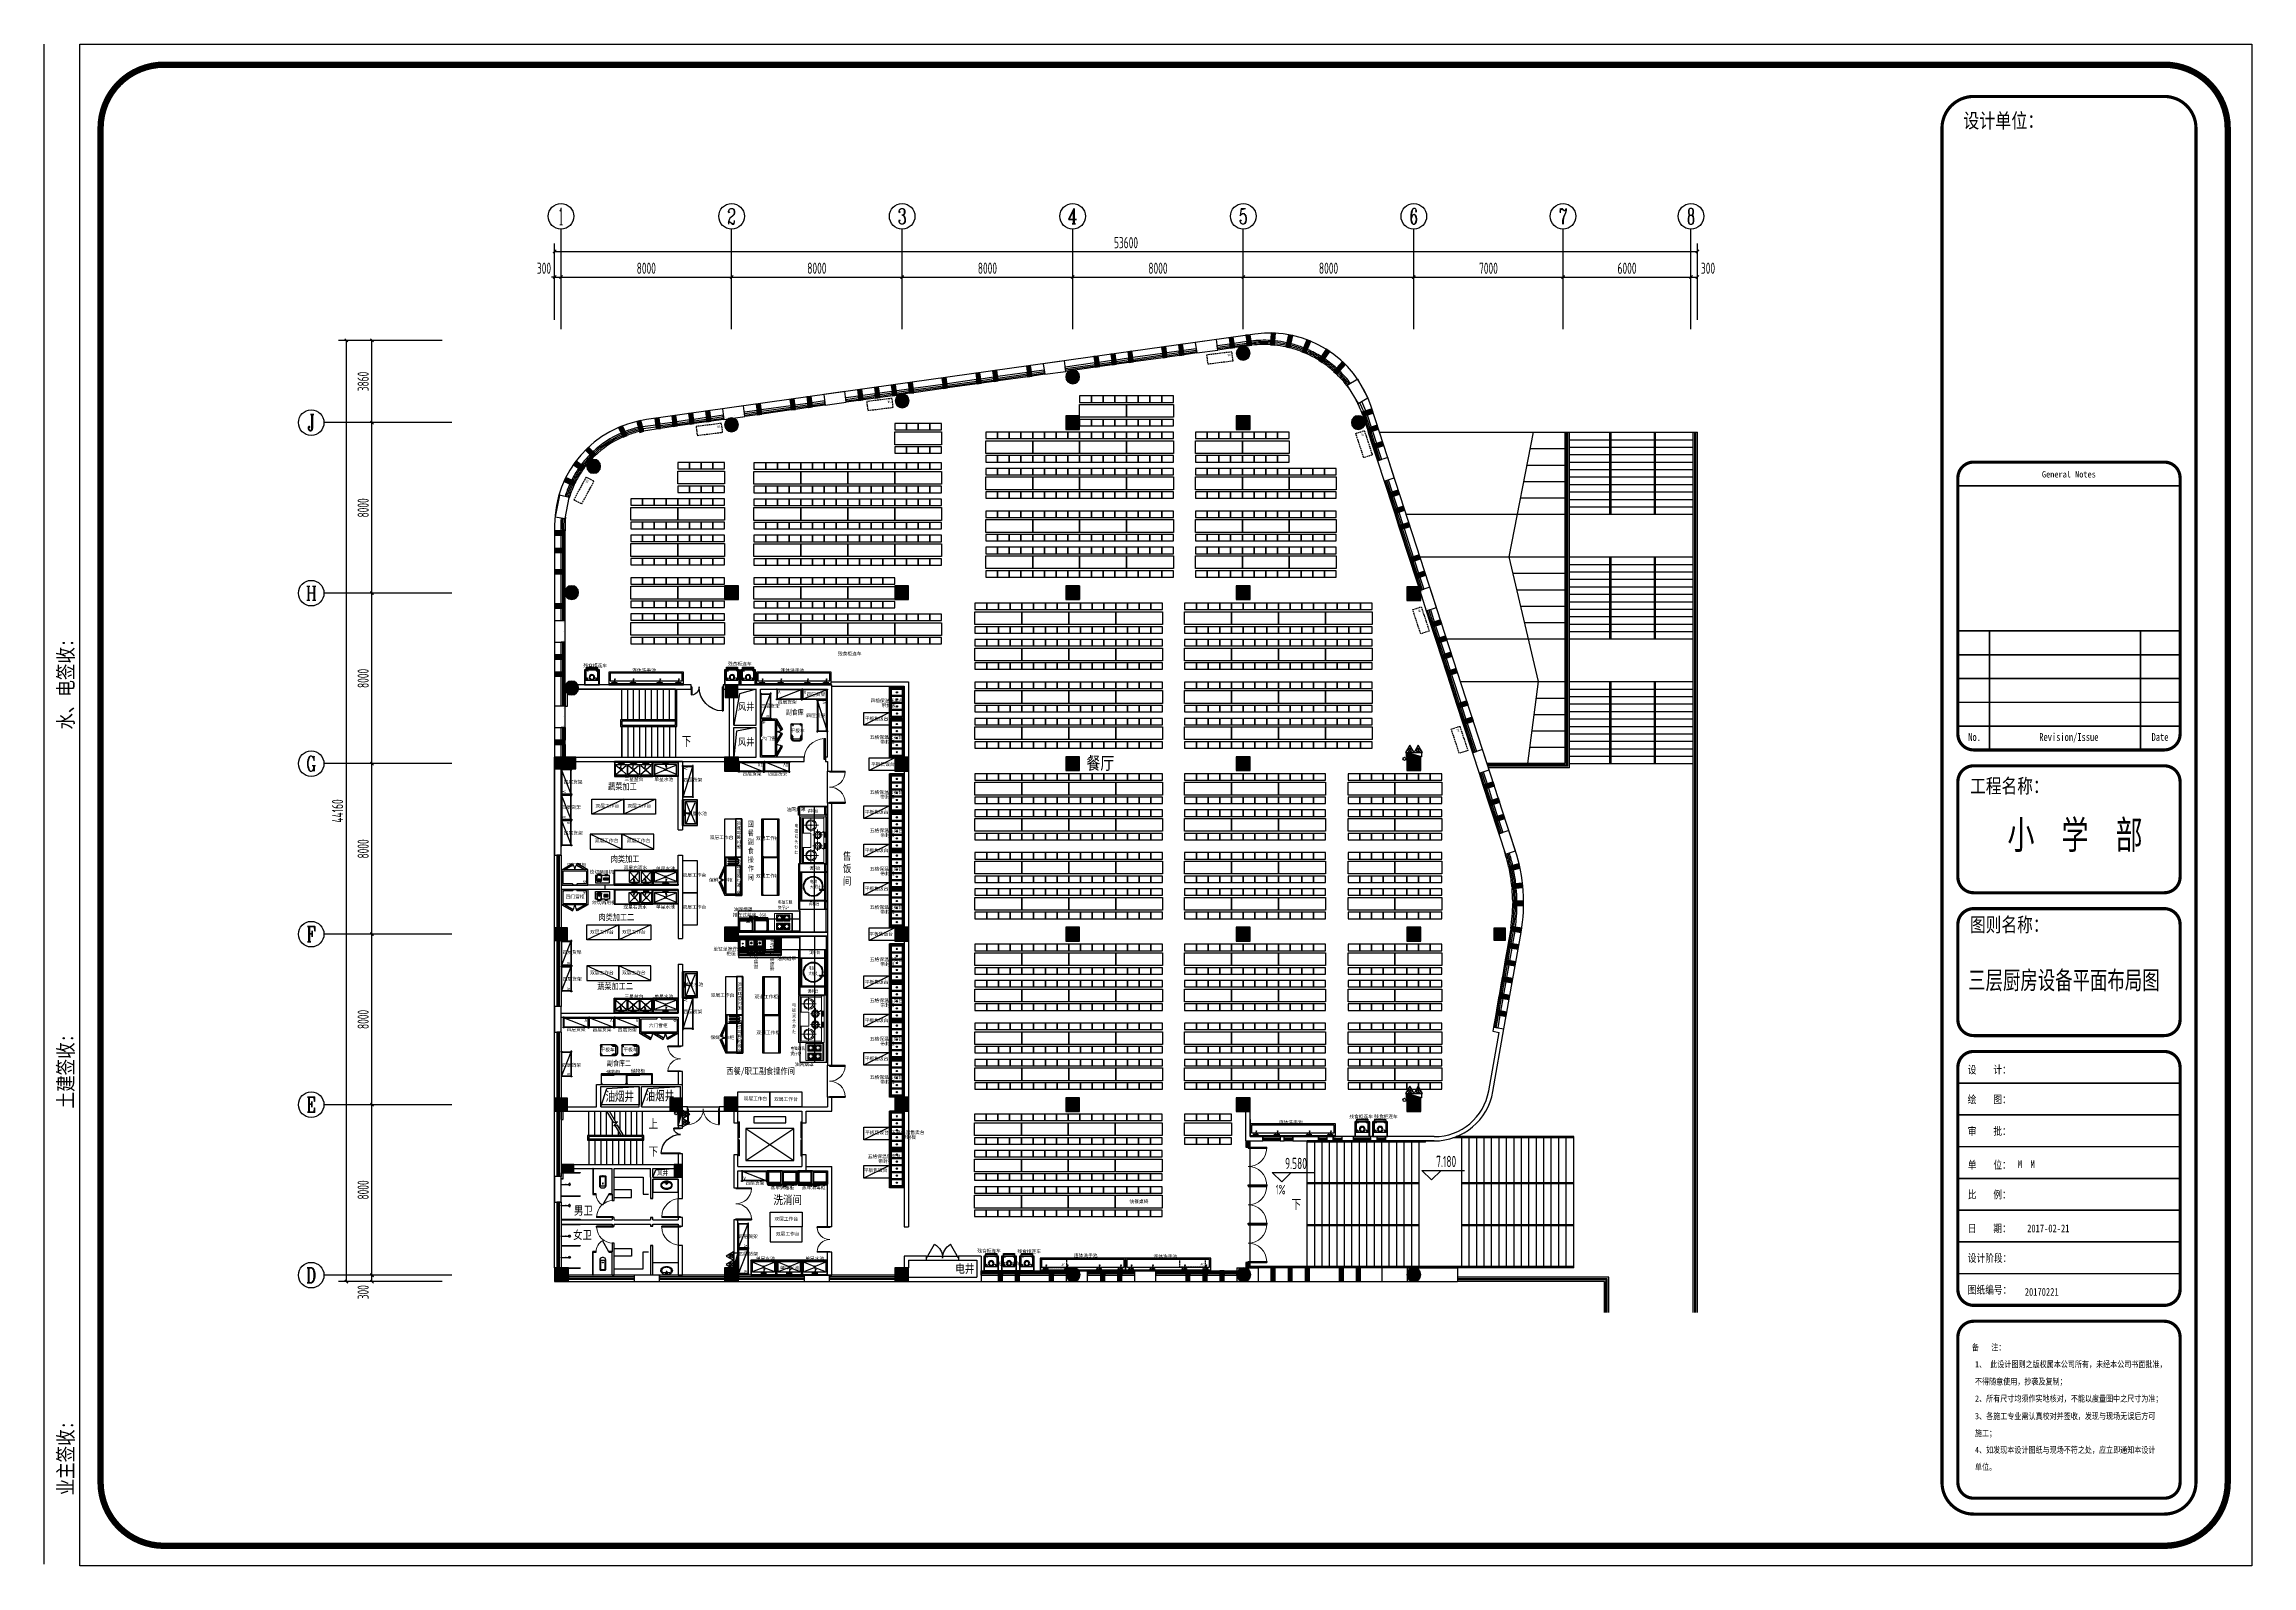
# Model space of a CAD drawing. Extents: x 1158414 to 1597620, y -840005 to -760676.
# Drawn here: x 1494069 to 1597620, y -836287 to -764891 of the extents above; entities that cross this region are included whole.
import ezdxf
from ezdxf.enums import TextEntityAlignment as Align

# ---------------------------------------------------------------- set-up
doc = ezdxf.new("R2010")
doc.units = 0
doc.header["$LTSCALE"] = 1000
for name, pattern in [('DASH', [0.35, 0.25, -0.1]), ('DIVIDE', [31.75, 12.7, -6.35, 0, -6.35, 0, -6.35]), ('SLD-中心线', [34.29, 30.48, -1.27, 1.27, -1.27]), ('SLD-实线', [0])]:
    doc.linetypes.add(name, pattern=pattern)
for name, color, linetype in [('000外框', 7, 'Continuous'), ('AXIS', 3, 'Continuous'), ('AXIS_TEXT', 7, 'Continuous'), ('COLUMN', 2, 'Continuous'), ('CURTWALL', 4, 'Continuous'), ('DIM_ELEV', 3, 'Continuous'), ('DIM_SYMB', 3, 'Continuous'), ('EQUIP_消火栓', 7, 'Continuous'), ('EQUIP_灭火器', 7, 'Continuous'), ('EVTR', 4, 'Continuous'), ('HANDRAIL', 3, 'Continuous'), ('HATCH', 253, 'Continuous'), ('LATRINE', 6, 'Continuous'), ('LG', 84, 'Continuous'), ('LVTRY', 6, 'Continuous'), ('PUB_HATCH', 8, 'Continuous'), ('PUB_STRM', 4, 'Continuous'), ('PUB_TEXT', 7, 'Continuous'), ('STAIR', 4, 'Continuous'), ('VPIPE-消防', 1, 'Continuous'), ('WALL', 6, 'Continuous'), ('WINDOW', 4, 'Continuous'), ('WS_厨房设备', 1, 'Continuous'), ('ZUOWEI', 251, 'Continuous'), ('产品名称', 7, 'Continuous'), ('厨房布置', 4, 'Continuous'), ('厨房设备', 7, 'Continuous'), ('外框', 7, 'Continuous'), ('家具', 251, 'Continuous'), ('家具内线', 8, 'Continuous'), ('新设备', 4, 'Continuous'), ('空调', 205, 'Continuous')]:
    doc.layers.add(name, color=color, linetype=linetype)
doc.styles.add('_TCH_AXIS', font='COMPLEX', dxfattribs={"width": 0.8, "bigfont": 'TSSDCHN'})
doc.styles.add('_TCH_DIM', font='TSSDENG', dxfattribs={"width": 0.8, "bigfont": 'TSSDCHN'})
doc.styles.add('_TCH_DIM_T3', font='TSSDENG', dxfattribs={"width": 0.64, "bigfont": 'TSSDCHN'})
doc.styles.add('COMPLEX', font='COMPLEX')
doc.styles.add('HZ-1', font='MingLiU.ttf', dxfattribs={"width": 0.8})
doc.styles.get("Standard").update_dxf_attribs({"font": '', "width": 0.8})
doc.styles.add('WMF-宋体1', font='')
doc.styles.add('宋体平面', font='', dxfattribs={"width": 0.8})
doc.styles.add('黑体', font='simhei.ttf', dxfattribs={"width": 0.7})
doc.styles.get('Standard').set_extended_font_data('SimSun')
doc.styles.get('WMF-宋体1').set_extended_font_data('SimSun')
doc.styles.get('宋体平面').set_extended_font_data('SimSun')
doc.dimstyles.new('_TCH_ARCH&&150', dxfattribs={"dimtxt": 525, "dimasz": 150, "dimexe": 375, "dimexo": 450, "dimgap": 150, "dimtad": 1, "dimdec": 0, "dimzin": 0, "dimdsep": 46, "dimtxsty": '_TCH_DIM_T3', "dimblk": 'ARCHTICK', "dimcen": 0.09, "dimclrt": 7, "dimazin": 2, "dimtfac": 1, "dimtdec": 0, "dimtix": 1, "dimtmove": 2, "dimatfit": 3, "dimfxl": 0, "dimtolj": 1, "dimtzin": 0, "dimarcsym": 0})

# ---------------------------------------------------------------- blocks, each defined once
blk = doc.blocks.new('*U38')
at = {"linetype": 'Continuous'}
for p, q in [((0, 0), (0, 700)), ((0, 700), (1500, 700)), ((1500, 0), (0, 0)), ((1500, 700), (1500, 0))]:
    blk.add_line(p, q, dxfattribs=at)
blk = doc.blocks.new('vhjkghkghkl')
at = {"layer": '空调', "linetype": 'DASH', "ltscale": 0.3}
blk.add_lwpolyline([(134071, 540199), (134071, 539779), (132871, 539779), (132871, 540199), (134071, 540199)], close=True, dxfattribs=at)
at = {"layer": '空调', "linetype": 'DASH', "ltscale": 0.3, "style": 'HZ-1'}
blk.add_text('AC', height=100, dxfattribs=at).set_placement((133846, 539867))
blk = doc.blocks.new('$TwtSys$00000434')
for p, q in [((-0.5, 0.5), (-0.5, -0.5)), ((-0.5, -0.5), (0.5, 0.5)), ((0.5, 0.5), (-0.5, 0.5)), ((0.5, -0.5), (0.5, 0.5)), ((-0.5, -0.5), (0.5, -0.5))]:
    blk.add_line(p, q)
blk.add_solid([(0.5, -0.5), (0.5, 0.5), (-0.5, -0.5)])
blk = doc.blocks.new('$TwtSys$00000545')
for p, q in [((0, 344), (-198, 0)), ((-198, 0), (198, 0)), ((-73, 36), (73, 182)), ((-73, 182), (73, 36)), ((198, 0), (0, 344))]:
    blk.add_line(p, q)
blk.add_circle((0, 109), 91.8)
blk = doc.blocks.new('Custom_15')
at = {"linetype": 'Continuous'}
for p, q in [((0, 0), (0, 630)), ((0, 630), (700, 630)), ((700, 0), (0, 0)), ((1400, 630), (700, 630)), ((700, 0), (1400, 0)), ((1400, 0), (1400, 630))]:
    blk.add_line(p, q, dxfattribs=at)
for p, q in [((25, 670), (591, 670)), ((25, 630), (25, 670)), ((25, 670), (300, 670)), ((1375, 670), (809, 670)), ((1375, 670), (1100, 670)), ((1375, 630), (1375, 670))]:
    blk.add_line(p, q)
at = {"color": 252, "linetype": 'Continuous'}
for p, q in [((40, 570), (40, 630)), ((40, 40), (40, 570)), ((40, 570), (660, 570)), ((660, 40), (40, 40)), ((45, 575), (45, 625)), ((45, 625), (655, 625)), ((655, 575), (45, 575)), ((60, 84), (60, 506)), ((96, 530), (604, 530)), ((604, 60), (96, 60)), ((640, 506), (640, 84)), ((640, 84), (640, 84)), ((655, 625), (655, 575)), ((660, 630), (660, 570)), ((660, 570), (660, 40)), ((740, 630), (740, 570)), ((740, 570), (740, 40)), ((1360, 570), (740, 570)), ((740, 40), (1360, 40)), ((745, 625), (745, 575)), ((1355, 625), (745, 625)), ((745, 575), (1355, 575)), ((760, 506), (760, 84)), ((760, 84), (760, 84)), ((1304, 530), (796, 530)), ((796, 60), (1304, 60)), ((1340, 84), (1340, 506)), ((1355, 575), (1355, 625)), ((1360, 570), (1360, 630)), ((1360, 40), (1360, 570))]:
    blk.add_line(p, q, dxfattribs=at)
at = {"color": 252}
for p, q in [((508, 723), (493, 698)), ((495, 695), (505, 695)), ((507, 696), (512, 703)), ((661, 724), (510, 724)), ((514, 704), (661, 704)), ((591, 650), (591, 670)), ((591, 650), (683, 650)), ((626, 658), (598, 658)), ((598, 658), (598, 650)), ((612, 678), (612, 663)), ((612, 678), (626, 677)), ((612, 663), (626, 663)), ((621, 704), (621, 677)), ((660, 692), (622, 692)), ((622, 692), (622, 689)), ((622, 689), (626, 684)), ((656, 680), (626, 680)), ((641, 630), (641, 650)), ((656, 684), (660, 689)), ((670, 673), (656, 674)), ((656, 663), (670, 663)), ((683, 658), (656, 658)), ((660, 689), (660, 692)), ((661, 704), (661, 724)), ((661, 674), (661, 704)), ((670, 663), (670, 673)), ((683, 630), (683, 658)), ((717, 630), (717, 658)), ((717, 658), (744, 658)), ((809, 650), (717, 650)), ((730, 673), (744, 674)), ((730, 663), (730, 673)), ((744, 663), (730, 663)), ((739, 724), (890, 724)), ((739, 704), (739, 724)), ((739, 674), (739, 704)), ((886, 704), (739, 704)), ((740, 689), (740, 692)), ((740, 692), (778, 692)), ((744, 684), (740, 689)), ((744, 680), (774, 680)), ((759, 630), (759, 650)), ((778, 689), (774, 684)), ((788, 678), (774, 677)), ((788, 663), (774, 663)), ((774, 658), (802, 658)), ((778, 692), (778, 689)), ((779, 704), (779, 677)), ((788, 678), (788, 663)), ((802, 658), (802, 650)), ((809, 650), (809, 670)), ((893, 696), (888, 703)), ((892, 723), (907, 698)), ((905, 695), (895, 695))]:
    blk.add_line(p, q, dxfattribs=at)
for points in [[(626, 684), (626, 658)], [(656, 658), (656, 684)], [(744, 658), (744, 684)], [(774, 684), (774, 658)]]:
    blk.add_lwpolyline(points, dxfattribs=at)
at = {"color": 252, "linetype": 'Continuous'}
for centre in [(620, 600), (780, 600)]:
    blk.add_circle(centre, 20, dxfattribs=at)
at = {"color": 252}
for centre, radius, start, end in [((92, 498), 32.6, 82.08362, 165.29651), ((95, 98), 38.1, 201.729, 270.89087), ((495, 697), 2, 148.48302, 270), ((505, 697), 2, 270, 324.09658), ((510, 722), 2, 90, 148.48302), ((514, 702), 2, 90, 144.09658), ((604, 491), 38.6, 22.20161, 90.41825), ((606, 96), 36.5, 267.32429, 340.05584), ((796, 491), 38.6, 89.58175, 157.79839), ((794, 96), 36.5, 199.94416, 272.67571), ((886, 702), 2, 35.90342, 90), ((890, 722), 2, 31.51698, 90), ((895, 697), 2, 215.90342, 270), ((905, 697), 2, 270, 31.51698), ((1308, 498), 32.6, 14.70349, 97.91638), ((1305, 98), 38.1, 269.10913, 338.271)]:
    blk.add_arc(centre, radius, start, end, dxfattribs=at)
blk = doc.blocks.new('*U39')
at = {"linetype": 'Continuous'}
for p, q in [((0, 0), (0, 800)), ((0, 800), (1800, 800)), ((1800, 0), (0, 0)), ((1800, 800), (1800, 0))]:
    blk.add_line(p, q, dxfattribs=at)
at = {"color": 1, "linetype": 'Continuous'}
blk.add_line((0, 800), (1800, 800), dxfattribs=at)
at = {"color": 252}
for p, q in [((0, 780), (40, 780)), ((0, 780), (1800, 780)), ((40, 740), (0, 740)), ((0, 60), (40, 60)), ((40, 20), (0, 20)), ((1800, 20), (0, 20)), ((20, 60), (20, 740)), ((40, 780), (40, 740)), ((40, 778), (910, 778)), ((40, 778), (40, 760)), ((910, 760), (40, 760)), ((40, 60), (40, 20)), ((40, 40), (40, 58)), ((40, 58), (910, 58)), ((910, 40), (40, 40)), ((890, 740), (890, 758)), ((890, 758), (1760, 758)), ((1760, 740), (890, 740)), ((890, 20), (890, 38)), ((890, 38), (1760, 38)), ((1760, 20), (890, 20)), ((910, 778), (910, 760)), ((910, 58), (910, 40)), ((1760, 740), (1760, 780)), ((1800, 740), (1760, 740)), ((1760, 20), (1760, 60)), ((1760, 60), (1800, 60)), ((1760, 38), (1760, 20)), ((1800, 20), (1760, 20)), ((1780, 60), (1780, 740))]:
    blk.add_line(p, q, dxfattribs=at)
at = {"color": 18, "linetype": 'Continuous'}
for p, q in [((0, 20), (0, 60)), ((1800, 60), (1800, 20))]:
    blk.add_line(p, q, dxfattribs=at)
at = {"color": 2, "linetype": 'Continuous'}
for p, q in [((900, 800), (900, 730)), ((900, 0), (900, 70))]:
    blk.add_line(p, q, dxfattribs=at)
blk = doc.blocks.new('snow')
at = {"lineweight": -3}
for points in [[(-59, 13, 1.2345152), (-57, -14), (0, 0)], [(-18, 58, 1.2345152), (-41, 43), (0, 0)], [(0, 0), (-41, -42, 1.2345152), (-19, -57)], [(41, 44, 1.2345152), (17, 57), (0, 0)], [(0, 0), (58, -13, 1.2345152), (59, 14)], [(0, 0), (17, -57, 1.2345152), (41, -44)]]:
    blk.add_hatch(color=5, dxfattribs=at).paths.add_polyline_path(points)
blk = doc.blocks.new('*U41')
at = {"color": 252}
for points in [[(22, 800), (632, 1068), (662, 1016), (171, 800)], [(1420, 800), (821, 1062), (791, 1010), (1271, 800)], [(169, 800), (654, 1011), (659, 1003), (194, 800)], [(1273, 800), (799, 1005), (794, 996), (1248, 800)]]:
    blk.add_lwpolyline(points, dxfattribs=at)
blk.add_lwpolyline([(0, 800), (1800, 800), (1800, 0), (0, 0)], close=True)
blk.add_lwpolyline([(1410, 740), (1410, 110, -0.4142136), (1370, 70), (861, 70, 0.4142136), (821, 30), (821, 0), (650, 0), (650, 30, 0.4142136), (610, 70), (100, 70, -0.4142136), (60, 110), (60, 740), (1800, 740)], format="xyb", dxfattribs=at)
at = {"color": 252, "linetype": 'Continuous', "ltscale": 10}
blk.add_lwpolyline([(1450, 169), (1450, 610, -1), (1509, 610), (1509, 171, 1.1310836), (1572, 171), (1572, 612, -1), (1631, 612), (1631, 174, 1.0489408), (1695, 169), (1695, 610, -1), (1754, 610), (1754, 171)], format="xyb", dxfattribs=at)
at = {"color": 252, "linetype": 'Continuous', "ltscale": 5}
for centre, radius, start, end in [((274, 771), 450, 3.71948, 31.18303), ((1171, 770), 440, 148.81697, 176.11072)]:
    blk.add_arc(centre, radius, start, end, dxfattribs=at)
at = {"color": 252}
blk.add_blockref('snow', (160, 161), dxfattribs=at)
blk = doc.blocks.new('Custom_92')
for p, q in [((0, 300), (0, 0)), ((1800, 300), (0, 300)), ((0, 0), (1800, 0)), ((1800, 0), (1800, 300))]:
    blk.add_line(p, q)
at = {"color": 252}
for p, q in [((0, 300), (0, 300)), ((20, 260), (20, 40)), ((1760, 280), (40, 280)), ((40, 20), (1760, 20)), ((1780, 40), (1780, 260))]:
    blk.add_line(p, q, dxfattribs=at)
for points in [[(0, 300), (40, 300), (40, 260), (0, 260)], [(0, 0), (40, 0), (40, 40), (0, 40)], [(1800, 300), (1760, 300), (1760, 260), (1800, 260)], [(1800, 0), (1760, 0), (1760, 40), (1800, 40)]]:
    blk.add_lwpolyline(points, close=True, dxfattribs=at)
blk = doc.blocks.new('*U42')
at = {"linetype": 'Continuous'}
for p, q in [((0, 0), (0, 800)), ((0, 800), (1800, 800)), ((1800, 0), (0, 0)), ((1800, 800), (1800, 0))]:
    blk.add_line(p, q, dxfattribs=at)
blk = doc.blocks.new('水龙头')
at = {"color": 252}
for p, q in [((-136, -15), (-90, -14)), ((-136, -18), (-90, -19)), ((-52, -2), (-4, -2)), ((-52, -31), (-6, -31)), ((4, -2), (51, -2)), ((12, -31), (51, -31)), ((23, -194), (26, -209)), ((49, -204), (46, -189)), ((136, -15), (90, -14)), ((136, -18), (90, -19))]:
    blk.add_line(p, q, dxfattribs=at)
for points in [[(13, -7), (0, 0), (-14, -8), (-14, -25), (-7, -29)], [(11, -26), (13, -25), (13, -7)]]:
    blk.add_lwpolyline(points, dxfattribs=at)
blk.add_lwpolyline([(26, -194), (-9, -18, -1.0075598), (9, -15), (43, -190)], format="xyb", dxfattribs=at)
for centre in [(-78, -16), (77, -16)]:
    blk.add_circle(centre, 10.9, dxfattribs=at)
for centre, radius, start, end in [((-78, -16), 27.5, 36.21161, 175.34491), ((77, -16), 27.5, 4.69308, 143.78839), ((-136, -16), 1, 91.33866, 171.56398), ((-132, -16), 4.53, 171.56398, 188.43602), ((-136, -17), 1, 188.43602, 268.66134), ((-78, -16), 27.5, 184.65509, 323.78839), ((-78, -16), 16, 189.00033, 170.99967), ((-77, -16), 12.9, 168.35622, 191.64378), ((-52, 3), 5, 216.21161, 270), ((-52, -36), 5, 90, 143.78839), ((51, 3), 5, 270, 323.78839), ((51, -36), 5, 36.21161, 90), ((77, -16), 27.5, 216.21161, 355.30692), ((77, -16), 16, 9.06636, 350.93364), ((77, -16), 12.9, 348.35622, 11.64378), ((136, -16), 1, 8.43602, 88.66134), ((136, -17), 1, 271.33866, 351.56398), ((132, -16), 4.53, 351.56398, 8.43602)]:
    blk.add_arc(centre, radius, start, end, dxfattribs=at)
for centre, start_param, end_param in [((34, -192), 5.6112344, 10.0967289), ((34, -190), 6.9551362, 8.7528271), ((37, -206), 0, 3.1415927)]:
    blk.add_ellipse(centre, major_axis=(-11.3, -2.2), ratio=0.2335961, start_param=start_param, end_param=end_param, dxfattribs=at)
blk = doc.blocks.new('CJT_20205')
at = {"color": 252, "linetype": 'Continuous', "ltscale": 2}
for p, q in [((20, 680), (0, 700)), ((1180, 680), (1200, 700))]:
    blk.add_line(p, q, dxfattribs=at)
at = {"color": 252}
for p, q in [((120, 595), (572, 408)), ((120, 180), (572, 352)), ((628, 408), (1080, 595)), ((628, 352), (1080, 180))]:
    blk.add_line(p, q, dxfattribs=at)
at = {"lineweight": -2}
for points in [[(0, 700), (1200, 700), (1200, 0), (0, 0)], [(0, 0), (1200, 0), (1200, 40), (0, 40)]]:
    blk.add_lwpolyline(points, close=True, dxfattribs=at)
at = {"color": 252, "linetype": 'Continuous', "ltscale": 2}
blk.add_lwpolyline([(20, 40), (20, 680), (1180, 680), (1180, 40)], dxfattribs=at)
at = {"color": 30}
blk.add_lwpolyline([(1100, 635), (100, 635, 0.4142136), (80, 615), (80, 160, 0.4142136), (100, 140), (1100, 140, 0.4142136), (1120, 160), (1120, 615, 0.4142136)], format="xyb", close=True, dxfattribs=at)
at = {"color": 252}
for radius in [40, 30]:
    blk.add_circle((600, 380), radius, dxfattribs=at)
at = {"color": 1, "rotation": 180}
blk.add_blockref('水龙头', (596, 70), dxfattribs=at)
blk = doc.blocks.new('Custom_46')
at = {"color": 252, "lineweight": -3}
for points in [[(18, 760), (502, 1039), (532, 987), (138, 760)], [(1183, 760), (703, 1037), (673, 985), (1063, 760)], [(1800, 752), (1301, 1040), (1271, 988), (1666, 760)], [(138, 760), (523, 983), (528, 974), (158, 760)], [(1063, 760), (681, 980), (676, 971), (1043, 760)], [(1666, 760), (1279, 983), (1274, 975), (1646, 760)]]:
    blk.add_lwpolyline(points, dxfattribs=at)
blk.add_lwpolyline([(0, 760), (1800, 760), (1800, 0), (0, 0)], close=True)
at = {"color": 252}
blk.add_lwpolyline([(1740, 700), (1740, 110, -0.4142136), (1700, 70), (1026, 70, 0.4142136), (986, 30), (986, 0), (814, 0), (814, 30, 0.4142136), (774, 70), (100, 70, -0.4142136), (60, 110), (60, 700)], format="xyb", close=True, dxfattribs=at)
at = {"color": 252, "linetype": 'Continuous', "lineweight": -3, "ltscale": 5}
for centre, radius, start, end in [((128, 732), 468, 3.43316, 31.18303), ((1073, 732), 464, 148.81697, 176.50823), ((1675, 732), 469, 148.81697, 176.58552)]:
    blk.add_arc(centre, radius, start, end, dxfattribs=at)
at = {"color": 252}
blk.add_blockref('snow', (160, 161), dxfattribs=at)
blk = doc.blocks.new('*U107')
for p, q in [((20, 20), (20, 480)), ((20, 480), (1180, 480)), ((1180, 20), (20, 20)), ((1180, 480), (1180, 20))]:
    blk.add_line(p, q)
at = {"color": 252, "linetype": 'Continuous', "ltscale": 3}
blk.add_line((20, 480), (1180, 20), dxfattribs=at)
at = {"color": 252}
for p, q in [((40, 40), (40, 460)), ((40, 40), (40, 460)), ((40, 460), (1160, 460)), ((1160, 40), (40, 40)), ((1160, 460), (1160, 40))]:
    blk.add_line(p, q, dxfattribs=at)
for points in [[(40, 480), (40, 500), (0, 500), (0, 460), (20, 460)], [(40, 20), (40, 0), (0, 0), (0, 40), (20, 40)], [(1160, 480), (1160, 500), (1200, 500), (1200, 460), (1180, 460)], [(1160, 20), (1160, 0), (1200, 0), (1200, 40), (1180, 40)]]:
    blk.add_lwpolyline(points, dxfattribs=at)
blk.add_text('IV', height=150).set_placement((66, 80))
blk = doc.blocks.new('CJT_20273')
at = {"linetype": 'Continuous', "lineweight": 40}
for p, q in [((1, 896), (0, 896)), ((2, 896), (0, 896)), ((0, 896), (0, 868)), ((0, 896), (0, 896)), ((0, 868), (2, 868)), ((0, 868), (0, 867)), ((0, 867), (0, 866)), ((0, 867), (2, 867)), ((1, 866), (0, 866)), ((0, 866), (0, 862)), ((0, 862), (1, 862)), ((0, 862), (0, 860)), ((0, 85), (0, 860)), ((0, 860), (2, 860)), ((0, 850), (0, 850)), ((0, 841), (0, 811)), ((0, 811), (0, 811)), ((0, 85), (1, 85)), ((0, 85), (0, 84)), ((2, 85), (0, 85)), ((400, 84), (0, 84)), ((0, 84), (0, 1)), ((400, 84), (0, 84)), ((0, 84), (0, 84)), ((400, 1), (0, 1)), ((0, 1), (0, 0)), ((400, 0), (0, 0)), ((1, 896), (1, 896)), ((1, 867), (1, 866)), ((1, 866), (1, 862)), ((2, 865), (1, 865)), ((1, 862), (1, 860)), ((1, 85), (1, 84)), ((1, 85), (1, 85)), ((2, 85), (1, 85)), ((1, 85), (1, 85)), ((1, 84), (1, 85)), ((799, 897), (2, 897)), ((2, 896), (2, 897)), ((799, 896), (2, 896)), ((799, 868), (2, 868)), ((2, 862), (2, 868)), ((2, 860), (2, 862)), ((799, 862), (2, 862)), ((2, 85), (2, 860)), ((799, 85), (2, 85)), ((2, 84), (2, 85)), ((799, 85), (2, 85)), ((2, 85), (2, 85)), ((15, 11), (15, 68)), ((15, 12), (26, 12)), ((34, 11), (15, 11)), ((15, 10), (30, 10)), ((16, 12), (16, 11)), ((18, 69), (31, 69)), ((18, 69), (18, 69)), ((18, 69), (31, 69)), ((31, 8), (18, 8)), ((18, 8), (18, 8)), ((31, 8), (18, 8)), ((22, 11), (22, 12)), ((26, 12), (26, 69)), ((26, 19), (32, 19)), ((33, 18), (26, 18)), ((34, 16), (26, 16)), ((32, 16), (26, 16)), ((27, 18), (27, 16)), ((30, 10), (30, 11)), ((34, 10), (30, 10)), ((31, 69), (31, 69)), ((31, 8), (31, 8)), ((32, 19), (32, 69)), ((32, 19), (33, 19)), ((32, 16), (32, 16)), ((33, 16), (32, 16)), ((32, 16), (32, 16)), ((33, 19), (33, 68)), ((33, 19), (34, 20)), ((34, 20), (33, 19)), ((33, 18), (33, 19)), ((34, 19), (33, 19)), ((33, 19), (33, 19)), ((33, 19), (33, 19)), ((34, 18), (33, 18)), ((33, 16), (33, 17)), ((33, 17), (34, 17)), ((33, 16), (33, 16)), ((33, 16), (34, 16)), ((34, 68), (34, 11)), ((34, 16), (34, 16)), ((40, 11), (40, 68)), ((40, 26), (42, 28)), ((42, 28), (40, 26)), ((59, 19), (40, 19)), ((59, 18), (40, 18)), ((40, 17), (52, 17)), ((59, 16), (40, 16)), ((59, 16), (40, 16)), ((59, 11), (40, 11)), ((50, 10), (40, 10)), ((42, 28), (42, 69)), ((59, 28), (42, 28)), ((43, 69), (56, 69)), ((43, 69), (43, 69)), ((43, 69), (56, 69)), ((56, 8), (43, 8)), ((43, 8), (43, 8)), ((56, 8), (43, 8)), ((47, 726), (44, 726)), ((44, 707), (44, 726)), ((47, 707), (44, 707)), ((44, 124), (44, 707)), ((47, 124), (44, 124)), ((44, 121), (44, 124)), ((47, 121), (44, 121)), ((45, 726), (45, 771)), ((50, 768), (45, 768)), ((47, 707), (47, 726)), ((50, 725), (47, 725)), ((47, 714), (753, 714)), ((47, 709), (47, 714)), ((47, 709), (47, 124)), ((78, 709), (47, 709)), ((47, 124), (47, 707)), ((47, 124), (47, 121)), ((753, 124), (47, 124)), ((753, 121), (47, 121)), ((50, 725), (50, 768)), ((50, 11), (50, 10)), ((59, 10), (50, 10)), ((52, 17), (52, 16)), ((54, 715), (54, 714)), ((746, 715), (54, 715)), ((745, 782), (55, 782)), ((55, 778), (55, 782)), ((350, 775), (55, 778)), ((55, 773), (350, 771)), ((350, 722), (55, 719)), ((56, 69), (56, 69)), ((56, 8), (56, 8)), ((59, 68), (59, 11)), ((65, 11), (65, 68)), ((84, 28), (65, 28)), ((84, 19), (65, 19)), ((84, 18), (65, 18)), ((84, 16), (65, 16)), ((84, 16), (65, 16)), ((84, 11), (65, 11)), ((84, 10), (65, 10)), ((68, 69), (81, 69)), ((68, 69), (68, 69)), ((68, 69), (81, 69)), ((81, 8), (68, 8)), ((68, 8), (68, 8)), ((81, 8), (68, 8)), ((80, 712), (78, 709)), ((78, 164), (78, 709)), ((80, 164), (78, 164)), ((80, 164), (80, 712)), ((84, 712), (80, 712)), ((84, 164), (80, 164)), ((84, 154), (80, 154)), ((81, 69), (81, 69)), ((81, 8), (81, 8)), ((84, 164), (84, 712)), ((86, 709), (84, 712)), ((86, 164), (84, 164)), ((84, 68), (84, 11)), ((86, 164), (86, 709)), ((98, 709), (86, 709)), ((90, 11), (90, 68)), ((109, 28), (90, 28)), ((109, 19), (90, 19)), ((109, 18), (90, 18)), ((109, 16), (90, 16)), ((109, 16), (90, 16)), ((109, 11), (90, 11)), ((109, 10), (90, 10)), ((93, 69), (106, 69)), ((93, 69), (93, 69)), ((93, 69), (106, 69)), ((106, 8), (93, 8)), ((93, 8), (93, 8)), ((106, 8), (93, 8)), ((100, 712), (98, 709)), ((98, 164), (98, 709)), ((100, 164), (98, 164)), ((100, 715), (350, 717)), ((100, 164), (100, 712)), ((104, 712), (100, 712)), ((104, 164), (100, 164)), ((104, 154), (100, 154)), ((104, 164), (104, 712)), ((106, 709), (104, 712)), ((106, 164), (104, 164)), ((106, 164), (106, 709)), ((118, 709), (106, 709)), ((106, 69), (106, 69)), ((106, 8), (106, 8)), ((109, 68), (109, 11)), ((115, 11), (115, 68)), ((134, 28), (115, 28)), ((134, 19), (115, 19)), ((134, 18), (115, 18)), ((134, 16), (115, 16)), ((134, 16), (115, 16)), ((134, 11), (115, 11)), ((134, 10), (116, 10)), ((120, 712), (118, 709)), ((118, 164), (118, 709)), ((120, 164), (118, 164)), ((118, 69), (131, 69)), ((118, 69), (118, 69)), ((118, 69), (131, 69)), ((131, 8), (118, 8)), ((118, 8), (118, 8)), ((131, 8), (118, 8)), ((120, 164), (120, 712)), ((124, 712), (120, 712)), ((124, 164), (120, 164)), ((124, 154), (120, 154)), ((124, 164), (124, 712)), ((126, 709), (124, 712)), ((126, 164), (124, 164)), ((126, 164), (126, 709)), ((138, 709), (126, 709)), ((131, 69), (131, 69)), ((131, 8), (131, 8)), ((134, 68), (134, 11)), ((140, 712), (138, 709)), ((138, 164), (138, 709)), ((140, 164), (138, 164)), ((140, 164), (140, 712)), ((144, 712), (140, 712)), ((144, 164), (140, 164)), ((144, 154), (140, 154)), ((140, 11), (140, 68)), ((159, 28), (140, 28)), ((159, 19), (140, 19)), ((159, 18), (140, 18)), ((159, 16), (140, 16)), ((159, 16), (140, 16)), ((159, 11), (140, 11)), ((159, 10), (141, 10)), ((143, 69), (156, 69)), ((143, 69), (143, 69)), ((143, 69), (156, 69)), ((156, 8), (143, 8)), ((143, 8), (143, 8)), ((156, 8), (143, 8)), ((144, 164), (144, 712)), ((146, 709), (144, 712)), ((146, 164), (144, 164)), ((146, 164), (146, 709)), ((158, 709), (146, 709)), ((156, 69), (156, 69)), ((156, 8), (156, 8)), ((160, 712), (158, 709)), ((158, 164), (158, 709)), ((160, 164), (158, 164)), ((159, 68), (159, 11)), ((160, 164), (160, 712)), ((164, 712), (160, 712)), ((164, 164), (160, 164)), ((164, 154), (160, 154)), ((164, 164), (164, 712)), ((166, 709), (164, 712)), ((166, 164), (164, 164)), ((165, 11), (165, 68)), ((184, 28), (165, 28)), ((184, 19), (165, 19)), ((184, 18), (165, 18)), ((184, 16), (165, 16)), ((184, 16), (165, 16)), ((184, 11), (165, 11)), ((166, 164), (166, 709)), ((178, 709), (166, 709)), ((184, 10), (166, 10)), ((168, 69), (181, 69)), ((168, 69), (168, 69)), ((168, 69), (181, 69)), ((181, 8), (168, 8)), ((168, 8), (168, 8)), ((181, 8), (168, 8)), ((180, 712), (178, 709)), ((178, 164), (178, 709)), ((180, 164), (178, 164)), ((180, 164), (180, 712)), ((184, 712), (180, 712)), ((184, 164), (180, 164)), ((184, 154), (180, 154)), ((181, 69), (181, 69)), ((181, 8), (181, 8)), ((184, 164), (184, 712)), ((186, 709), (184, 712)), ((186, 164), (184, 164)), ((184, 68), (184, 11)), ((186, 164), (186, 709)), ((198, 709), (186, 709)), ((191, 11), (191, 68)), ((210, 28), (191, 28)), ((210, 19), (191, 19)), ((210, 18), (191, 18)), ((210, 16), (191, 16)), ((210, 16), (191, 16)), ((210, 16), (191, 16)), ((191, 16), (210, 16)), ((210, 11), (191, 11)), ((209, 10), (191, 10)), ((194, 69), (207, 69)), ((194, 69), (194, 69)), ((194, 69), (207, 69)), ((207, 8), (194, 8)), ((194, 8), (194, 8)), ((207, 8), (194, 8)), ((200, 712), (198, 709)), ((198, 164), (198, 709)), ((200, 164), (198, 164)), ((200, 164), (200, 712)), ((204, 712), (200, 712)), ((204, 164), (200, 164)), ((204, 154), (200, 154)), ((204, 164), (204, 712)), ((206, 709), (204, 712)), ((206, 164), (204, 164)), ((206, 164), (206, 709)), ((218, 709), (206, 709)), ((207, 69), (207, 69)), ((207, 8), (207, 8)), ((210, 68), (210, 11)), ((216, 907), (216, 897)), ((233, 907), (216, 907)), ((216, 11), (216, 68)), ((235, 28), (216, 28)), ((235, 19), (216, 19)), ((235, 18), (216, 18)), ((235, 16), (216, 16)), ((225, 16), (216, 16)), ((235, 16), (216, 16)), ((216, 16), (225, 16)), ((235, 11), (216, 11)), ((234, 10), (216, 10)), ((220, 712), (218, 709)), ((218, 164), (218, 709)), ((220, 164), (218, 164)), ((219, 69), (232, 69)), ((219, 69), (219, 69)), ((219, 69), (232, 69)), ((232, 8), (219, 8)), ((219, 8), (219, 8)), ((232, 8), (219, 8)), ((220, 164), (220, 712)), ((224, 712), (220, 712)), ((224, 164), (220, 164)), ((224, 154), (220, 154)), ((224, 164), (224, 712)), ((226, 709), (224, 712)), ((226, 164), (224, 164)), ((225, 16), (225, 18)), ((225, 16), (225, 16)), ((225, 16), (225, 16)), ((226, 164), (226, 709)), ((238, 709), (226, 709)), ((232, 69), (232, 69)), ((232, 8), (232, 8)), ((233, 907), (233, 897)), ((235, 68), (235, 11)), ((240, 712), (238, 709)), ((238, 164), (238, 709)), ((240, 164), (238, 164)), ((240, 164), (240, 712)), ((244, 712), (240, 712)), ((244, 164), (240, 164)), ((244, 154), (240, 154)), ((241, 11), (241, 68)), ((260, 28), (241, 28)), ((260, 19), (241, 19)), ((260, 18), (241, 18)), ((260, 16), (241, 16)), ((260, 16), (241, 16)), ((260, 11), (241, 11)), ((259, 10), (241, 10)), ((244, 164), (244, 712)), ((246, 709), (244, 712)), ((246, 164), (244, 164)), ((244, 69), (257, 69)), ((244, 69), (244, 69)), ((244, 69), (257, 69)), ((257, 8), (244, 8)), ((244, 8), (244, 8)), ((257, 8), (244, 8)), ((246, 164), (246, 709)), ((258, 709), (246, 709)), ((257, 69), (257, 69)), ((257, 8), (257, 8)), ((260, 712), (258, 709)), ((258, 164), (258, 709)), ((260, 164), (258, 164)), ((260, 164), (260, 712)), ((264, 712), (260, 712)), ((264, 164), (260, 164)), ((264, 154), (260, 154)), ((260, 68), (260, 11)), ((264, 164), (264, 712)), ((266, 709), (264, 712)), ((266, 164), (264, 164)), ((266, 164), (266, 709)), ((278, 709), (266, 709)), ((266, 11), (266, 68)), ((285, 28), (266, 28)), ((285, 19), (266, 19)), ((285, 18), (266, 18)), ((285, 16), (266, 16)), ((285, 16), (266, 16)), ((285, 11), (266, 11)), ((285, 10), (266, 10)), ((269, 69), (282, 69)), ((269, 69), (269, 69)), ((269, 69), (282, 69)), ((282, 8), (269, 8)), ((269, 8), (269, 8)), ((282, 8), (269, 8)), ((280, 712), (278, 709)), ((278, 164), (278, 709)), ((280, 164), (278, 164)), ((280, 164), (280, 712)), ((284, 712), (280, 712)), ((284, 164), (280, 164)), ((284, 154), (280, 154)), ((282, 69), (282, 69)), ((282, 8), (282, 8)), ((284, 164), (284, 712)), ((286, 709), (284, 712)), ((286, 164), (284, 164)), ((285, 68), (285, 11)), ((286, 164), (286, 709)), ((298, 709), (286, 709)), ((291, 11), (291, 68)), ((310, 28), (291, 28)), ((310, 19), (291, 19)), ((310, 18), (291, 18)), ((310, 16), (291, 16)), ((310, 16), (291, 16)), ((310, 11), (291, 11)), ((310, 10), (291, 10)), ((294, 69), (307, 69)), ((294, 69), (294, 69)), ((294, 69), (307, 69)), ((307, 8), (294, 8)), ((294, 8), (294, 8)), ((307, 8), (294, 8)), ((300, 712), (298, 709)), ((298, 164), (298, 709)), ((300, 164), (298, 164)), ((300, 164), (300, 712)), ((304, 712), (300, 712)), ((304, 164), (300, 164)), ((304, 154), (300, 154)), ((304, 164), (304, 712)), ((306, 709), (304, 712)), ((306, 164), (304, 164)), ((753, 709), (306, 709)), ((306, 164), (306, 709)), ((307, 69), (307, 69)), ((307, 8), (307, 8)), ((310, 68), (310, 11)), ((316, 11), (316, 68)), ((335, 28), (316, 28)), ((335, 19), (316, 19)), ((335, 18), (316, 18)), ((335, 16), (316, 16)), ((335, 16), (316, 16)), ((335, 11), (316, 11)), ((335, 10), (316, 10)), ((319, 69), (332, 69)), ((319, 69), (319, 69)), ((319, 69), (332, 69)), ((332, 8), (319, 8)), ((319, 8), (319, 8)), ((332, 8), (319, 8)), ((332, 69), (332, 69)), ((332, 8), (332, 8)), ((335, 68), (335, 11)), ((341, 11), (341, 68)), ((360, 28), (341, 28)), ((360, 19), (341, 19)), ((360, 18), (341, 18)), ((360, 16), (341, 16)), ((360, 16), (341, 16)), ((360, 11), (341, 11)), ((350, 10), (341, 10)), ((344, 69), (357, 69)), ((344, 69), (344, 69)), ((344, 69), (357, 69)), ((357, 8), (344, 8)), ((344, 8), (344, 8)), ((357, 8), (344, 8)), ((450, 775), (350, 775)), ((350, 722), (350, 771)), ((350, 771), (450, 771)), ((350, 722), (350, 722)), ((450, 722), (350, 722)), ((350, 717), (450, 717)), ((350, 10), (350, 11)), ((360, 10), (350, 10)), ((357, 69), (357, 69)), ((357, 8), (357, 8)), ((360, 68), (360, 11)), ((366, 11), (366, 68)), ((385, 28), (366, 28)), ((385, 19), (366, 19)), ((385, 18), (366, 18)), ((385, 16), (366, 16)), ((385, 16), (366, 16)), ((385, 11), (366, 11)), ((370, 10), (366, 10)), ((369, 69), (382, 69)), ((369, 69), (369, 69)), ((369, 69), (382, 69)), ((382, 8), (369, 8)), ((369, 8), (369, 8)), ((382, 8), (369, 8)), ((370, 11), (370, 10)), ((385, 10), (370, 10)), ((378, 757), (374, 757)), ((378, 762), (378, 757)), ((378, 758), (422, 758)), ((382, 69), (382, 69)), ((382, 8), (382, 8)), ((385, 68), (385, 11)), ((411, 767), (389, 767)), ((389, 767), (389, 765)), ((389, 765), (411, 765)), ((389, 725), (389, 727)), ((411, 727), (389, 727)), ((389, 725), (411, 725)), ((800, 84), (400, 84)), ((400, 1), (400, 84)), ((400, 84), (400, 84)), ((400, 84), (400, 1)), ((800, 84), (400, 84)), ((400, 84), (400, 84)), ((400, 83), (400, 83)), ((400, 73), (400, 73)), ((400, 28), (400, 28)), ((400, 19), (400, 19)), ((400, 18), (400, 18)), ((400, 16), (400, 16)), ((400, 16), (400, 16)), ((400, 11), (400, 11)), ((400, 0), (400, 1)), ((800, 1), (400, 1)), ((400, 1), (400, 0)), ((400, 1), (400, 1)), ((800, 0), (400, 0)), ((400, 0), (400, 0)), ((411, 765), (411, 767)), ((411, 727), (411, 725)), ((415, 11), (415, 68)), ((434, 28), (415, 28)), ((434, 19), (415, 19)), ((434, 18), (415, 18)), ((434, 16), (415, 16)), ((434, 16), (415, 16)), ((434, 11), (415, 11)), ((416, 10), (430, 10)), ((418, 69), (431, 69)), ((418, 69), (418, 69)), ((418, 69), (431, 69)), ((431, 8), (418, 8)), ((418, 8), (418, 8)), ((431, 8), (418, 8)), ((422, 757), (422, 762)), ((427, 757), (422, 757)), ((430, 10), (430, 11)), ((434, 10), (430, 10)), ((431, 69), (431, 69)), ((431, 8), (431, 8)), ((434, 68), (434, 11)), ((440, 11), (440, 68)), ((459, 28), (440, 28)), ((459, 19), (440, 19)), ((459, 18), (440, 18)), ((459, 16), (440, 16)), ((459, 16), (440, 16)), ((459, 11), (440, 11)), ((450, 10), (441, 10)), ((443, 69), (456, 69)), ((443, 69), (443, 69)), ((443, 69), (456, 69)), ((456, 8), (443, 8)), ((443, 8), (443, 8)), ((456, 8), (443, 8)), ((745, 778), (450, 775)), ((450, 771), (745, 773)), ((450, 722), (450, 771)), ((450, 722), (450, 722)), ((745, 719), (450, 722)), ((450, 717), (700, 715)), ((450, 11), (450, 10)), ((459, 10), (450, 10)), ((456, 69), (456, 69)), ((456, 8), (456, 8)), ((459, 68), (459, 11)), ((466, 11), (466, 68)), ((485, 28), (466, 28)), ((485, 19), (466, 19)), ((485, 18), (466, 18)), ((485, 16), (466, 16)), ((485, 16), (466, 16)), ((485, 11), (466, 11)), ((484, 10), (466, 10)), ((469, 69), (482, 69)), ((469, 69), (469, 69)), ((469, 69), (482, 69)), ((482, 8), (469, 8)), ((469, 8), (469, 8)), ((482, 8), (469, 8)), ((482, 69), (482, 69)), ((482, 8), (482, 8)), ((485, 68), (485, 11)), ((491, 11), (491, 68)), ((510, 28), (491, 28)), ((510, 19), (491, 19)), ((510, 18), (491, 18)), ((510, 16), (491, 16)), ((510, 16), (491, 16)), ((510, 11), (491, 11)), ((509, 10), (491, 10)), ((494, 69), (507, 69)), ((494, 69), (494, 69)), ((494, 69), (507, 69)), ((507, 8), (494, 8)), ((494, 8), (494, 8)), ((507, 8), (494, 8)), ((507, 69), (507, 69)), ((507, 8), (507, 8)), ((510, 68), (510, 11)), ((516, 11), (516, 68)), ((535, 28), (516, 28)), ((535, 19), (516, 19)), ((535, 18), (516, 18)), ((535, 16), (516, 16)), ((535, 16), (516, 16)), ((535, 11), (516, 11)), ((534, 10), (516, 10)), ((519, 69), (532, 69)), ((519, 69), (519, 69)), ((519, 69), (532, 69)), ((532, 8), (519, 8)), ((519, 8), (519, 8)), ((532, 8), (519, 8)), ((532, 69), (532, 69)), ((532, 8), (532, 8)), ((535, 68), (535, 11)), ((541, 11), (541, 68)), ((560, 28), (541, 28)), ((560, 19), (541, 19)), ((560, 18), (541, 18)), ((560, 16), (541, 16)), ((560, 16), (541, 16)), ((560, 11), (541, 11)), ((560, 10), (541, 10)), ((544, 69), (557, 69)), ((544, 69), (544, 69)), ((544, 69), (557, 69)), ((557, 8), (544, 8)), ((544, 8), (544, 8)), ((557, 8), (544, 8)), ((557, 69), (557, 69)), ((557, 8), (557, 8)), ((560, 68), (560, 11)), ((566, 11), (566, 68)), ((585, 28), (566, 28)), ((585, 19), (566, 19)), ((585, 18), (566, 18)), ((585, 16), (566, 16)), ((585, 16), (566, 16)), ((585, 11), (566, 11)), ((585, 10), (566, 10)), ((568, 907), (568, 897)), ((585, 907), (568, 907)), ((569, 69), (582, 69)), ((569, 69), (569, 69)), ((569, 69), (582, 69)), ((582, 8), (569, 8)), ((569, 8), (569, 8)), ((582, 8), (569, 8)), ((575, 16), (575, 18)), ((585, 16), (575, 16)), ((575, 16), (575, 16)), ((575, 16), (575, 16)), ((575, 16), (585, 16)), ((582, 69), (582, 69)), ((582, 8), (582, 8)), ((585, 907), (585, 897)), ((585, 68), (585, 11)), ((591, 11), (591, 68)), ((610, 28), (591, 28)), ((610, 19), (591, 19)), ((610, 18), (591, 18)), ((610, 16), (591, 16)), ((610, 16), (591, 16)), ((610, 16), (591, 16)), ((591, 16), (610, 16)), ((610, 11), (591, 11)), ((610, 10), (591, 10)), ((594, 69), (607, 69)), ((594, 69), (594, 69)), ((594, 69), (607, 69)), ((607, 8), (594, 8)), ((594, 8), (594, 8)), ((607, 8), (594, 8)), ((607, 69), (607, 69)), ((607, 8), (607, 8)), ((610, 68), (610, 11)), ((616, 11), (616, 68)), ((635, 28), (616, 28)), ((635, 19), (616, 19)), ((635, 18), (616, 18)), ((635, 16), (616, 16)), ((635, 16), (616, 16)), ((635, 11), (616, 11)), ((635, 10), (616, 10)), ((619, 69), (632, 69)), ((619, 69), (619, 69)), ((619, 69), (632, 69)), ((632, 8), (619, 8)), ((619, 8), (619, 8)), ((632, 8), (619, 8)), ((632, 69), (632, 69)), ((632, 8), (632, 8)), ((635, 68), (635, 11)), ((641, 11), (641, 68)), ((660, 28), (641, 28)), ((660, 19), (641, 19)), ((660, 18), (641, 18)), ((660, 16), (641, 16)), ((660, 16), (641, 16)), ((660, 11), (641, 11)), ((660, 10), (641, 10)), ((644, 69), (657, 69)), ((644, 69), (644, 69)), ((644, 69), (657, 69)), ((657, 8), (644, 8)), ((644, 8), (644, 8)), ((657, 8), (644, 8)), ((657, 69), (657, 69)), ((657, 8), (657, 8)), ((660, 68), (660, 11)), ((666, 11), (666, 68)), ((685, 28), (666, 28)), ((685, 19), (666, 19)), ((685, 18), (666, 18)), ((685, 16), (666, 16)), ((685, 16), (666, 16)), ((685, 11), (666, 11)), ((685, 10), (666, 10)), ((669, 69), (682, 69)), ((669, 69), (669, 69)), ((669, 69), (682, 69)), ((682, 8), (669, 8)), ((669, 8), (669, 8)), ((682, 8), (669, 8)), ((682, 69), (682, 69)), ((682, 8), (682, 8)), ((685, 68), (685, 11)), ((691, 11), (691, 68)), ((710, 28), (691, 28)), ((710, 19), (691, 19)), ((710, 18), (691, 18)), ((710, 16), (691, 16)), ((710, 16), (691, 16)), ((710, 11), (691, 11)), ((710, 10), (692, 10)), ((694, 69), (707, 69)), ((694, 69), (694, 69)), ((694, 69), (707, 69)), ((707, 8), (694, 8)), ((694, 8), (694, 8)), ((707, 8), (694, 8)), ((707, 69), (707, 69)), ((707, 8), (707, 8)), ((710, 68), (710, 11)), ((716, 11), (716, 68)), ((735, 28), (716, 28)), ((735, 19), (716, 19)), ((735, 18), (716, 18)), ((735, 16), (716, 16)), ((735, 16), (716, 16)), ((735, 11), (716, 11)), ((735, 10), (717, 10)), ((719, 69), (732, 69)), ((719, 69), (719, 69)), ((719, 69), (732, 69)), ((732, 8), (719, 8)), ((719, 8), (719, 8)), ((732, 8), (719, 8)), ((732, 69), (732, 69)), ((732, 8), (732, 8)), ((735, 68), (735, 11)), ((741, 11), (741, 68)), ((758, 28), (741, 28)), ((760, 19), (741, 19)), ((760, 18), (741, 18)), ((760, 16), (741, 16)), ((760, 16), (741, 16)), ((760, 11), (741, 11)), ((750, 10), (742, 10)), ((744, 69), (757, 69)), ((744, 69), (744, 69)), ((744, 69), (757, 69)), ((757, 8), (744, 8)), ((744, 8), (744, 8)), ((757, 8), (744, 8)), ((745, 782), (745, 778)), ((746, 714), (746, 715)), ((748, 17), (748, 16)), ((760, 17), (748, 17)), ((750, 768), (750, 725)), ((755, 768), (750, 768)), ((753, 725), (750, 725)), ((750, 10), (750, 11)), ((760, 10), (750, 10)), ((756, 726), (753, 726)), ((753, 707), (753, 726)), ((753, 714), (753, 709)), ((753, 709), (753, 124)), ((756, 707), (753, 707)), ((753, 124), (753, 707)), ((753, 124), (753, 121)), ((756, 124), (753, 124)), ((756, 121), (753, 121)), ((755, 726), (755, 771)), ((756, 707), (756, 726)), ((756, 124), (756, 707)), ((756, 121), (756, 124)), ((757, 69), (757, 69)), ((757, 8), (757, 8)), ((758, 69), (758, 28)), ((758, 28), (760, 26)), ((760, 26), (758, 28)), ((760, 68), (760, 11)), ((767, 11), (767, 68)), ((767, 68), (767, 19)), ((767, 20), (767, 19)), ((767, 19), (767, 20)), ((767, 18), (767, 19)), ((768, 19), (767, 19)), ((767, 19), (767, 19)), ((767, 19), (767, 19)), ((767, 19), (767, 19)), ((767, 18), (767, 18)), ((774, 18), (767, 18)), ((767, 17), (767, 17)), ((767, 16), (767, 17)), ((767, 16), (767, 16)), ((774, 16), (767, 16)), ((767, 16), (767, 16)), ((767, 16), (768, 16)), ((767, 16), (767, 16)), ((786, 11), (767, 11)), ((770, 10), (767, 10)), ((768, 69), (768, 19)), ((768, 19), (774, 19)), ((768, 16), (768, 16)), ((768, 16), (774, 16)), ((768, 16), (768, 16)), ((770, 69), (783, 69)), ((770, 69), (770, 69)), ((770, 69), (783, 69)), ((770, 11), (770, 10)), ((785, 10), (770, 10)), ((783, 8), (770, 8)), ((770, 8), (770, 8)), ((783, 8), (770, 8)), ((773, 18), (773, 16)), ((774, 69), (774, 12)), ((774, 12), (786, 12)), ((779, 11), (779, 12)), ((783, 69), (783, 69)), ((783, 8), (783, 8)), ((784, 12), (784, 11)), ((786, 68), (786, 11)), ((799, 896), (799, 897)), ((800, 896), (799, 896)), ((800, 896), (799, 896)), ((799, 896), (799, 896)), ((799, 862), (799, 868)), ((799, 868), (800, 868)), ((799, 866), (799, 867)), ((799, 867), (800, 867)), ((799, 866), (800, 866)), ((799, 866), (799, 862)), ((799, 865), (799, 865)), ((799, 860), (799, 862)), ((800, 862), (799, 862)), ((799, 862), (799, 860)), ((799, 85), (799, 860)), ((799, 860), (800, 860)), ((800, 85), (799, 85)), ((799, 84), (799, 85)), ((799, 85), (799, 85)), ((799, 85), (799, 85)), ((799, 84), (799, 85)), ((799, 85), (799, 85)), ((800, 85), (799, 85)), ((799, 85), (799, 85)), ((799, 85), (799, 84)), ((800, 868), (800, 896)), ((800, 896), (800, 896)), ((800, 868), (800, 867)), ((800, 866), (800, 867)), ((800, 866), (800, 862)), ((800, 862), (800, 860)), ((800, 860), (800, 85)), ((800, 850), (800, 850)), ((800, 841), (800, 811)), ((800, 811), (800, 811)), ((800, 84), (800, 85)), ((800, 1), (800, 84)), ((800, 84), (800, 84)), ((800, 0), (800, 1))]:
    blk.add_line(p, q, dxfattribs=at)
at = {"linetype": 'Continuous', "lineweight": 40, "flags": 128}
for points in [[(18, 12), (17, 11), (17, 11)], [(783, 12), (783, 11), (783, 11)]]:
    blk.add_lwpolyline(points, dxfattribs=at)
at = {"linetype": 'Continuous', "lineweight": 40}
for centre, radius, start, end in [((33, 16), 1, 90, 180), ((33, 16), 0.001, 90, 180), ((190, 773), 135, 177.7926, 179.72081), ((209, 720), 154, 180.35179, 181.88415), ((389, 746), 21, 90, 270), ((389, 746), 19, 90, 270), ((411, 746), 21, 270, 90), ((411, 746), 19, 270, 90), ((611, 773), 135, 0.27919, 2.2074), ((578, 720), 167, 358.17487, 359.58918), ((767, 16), 1, 0, 90), ((767, 16), 0.001, 0, 90)]:
    blk.add_arc(centre, radius, start, end, dxfattribs=at)
for centre, major_axis, ratio, start_param, end_param in [((55, 771), (0, 11), 0.9063078, 0, 1.5707963), ((55, 768), (3.71, -9.35), 0.9933681, 2.7613325, 4.3321288), ((55, 725), (-3.71, -9.35), 0.9933681, 5.6932433, 6.5632781), ((55, 721), (0, 11), 0.9063078, 2.1713905, 2.3273553), ((55, 768), (0.23, -5.51), 0.9059578, 3.0951603, 4.6659567), ((55, 725), (-0.23, -5.51), 0.9059578, 4.7588213, 6.3296176), ((350, 722), (0.02, -5), 0.0098347, 4.7123439, 5.8468079), ((450, 722), (-0.02, -5), 0.0098347, 0.4363774, 1.5708414), ((745, 771), (0, 11), 0.9063078, 4.712389, 6.2831853), ((745, 768), (-3.71, -9.35), 0.9933681, 1.9510565, 3.5218528), ((745, 768), (-0.23, -5.51), 0.9059578, 1.6172286, 3.188025), ((745, 725), (0.23, -5.51), 0.9059578, 6.236753, 7.8075493), ((745, 725), (3.71, -9.35), 0.9933681, 6.0030925, 6.8731273), ((745, 721), (0, 11), 0.9063078, 3.95583, 4.1117949)]:
    blk.add_ellipse(centre, major_axis=major_axis, ratio=ratio, start_param=start_param, end_param=end_param, dxfattribs=at)
for points, knots in [([(15, 68), (15, 68), (15, 68), (16, 69), (16, 69), (17, 69), (18, 69), (18, 69)], [0, 0, 0, 0, 0.2578834, 0.3736202, 0.4862903, 0.7214402, 1, 1, 1, 1]), ([(15, 67), (15, 67), (15, 68), (16, 68), (16, 68), (17, 69), (18, 69), (18, 69)], [0, 0, 0, 0, 0.25608, 0.3713509, 0.4839012, 0.7197783, 1, 1, 1, 1]), ([(18, 8), (18, 8), (17, 8), (16, 9), (16, 9), (15, 10), (15, 10), (15, 10), (15, 11)], [0, 0, 0, 0, 0.2729439, 0.506703, 0.6327639, 0.7528085, 0.8731439, 1, 1, 1, 1]), ([(18, 8), (18, 8), (17, 8), (16, 9), (16, 9), (15, 10), (15, 10), (15, 11), (15, 11)], [0, 0, 0, 0, 0.27451289, 0.50899488, 0.63497664, 0.75458166, 0.87414382, 1, 1, 1, 1]), ([(31, 69), (31, 69), (32, 69), (33, 69), (33, 69), (34, 68), (34, 68), (34, 68), (34, 68)], [0, 0, 0, 0, 0.2729458, 0.5067006, 0.6327561, 0.7528112, 0.8731445, 1, 1, 1, 1]), ([(31, 69), (31, 69), (32, 69), (33, 68), (33, 68), (34, 68), (34, 67), (34, 67), (34, 67)], [0, 0, 0, 0, 0.2745149, 0.5089961, 0.6349752, 0.7545836, 0.8741447, 1, 1, 1, 1]), ([(34, 11), (34, 10), (34, 10), (33, 9), (33, 9), (32, 8), (31, 8), (31, 8)], [0, 0, 0, 0, 0.2578805, 0.3736192, 0.4862889, 0.7214481, 1, 1, 1, 1]), ([(34, 11), (34, 10), (34, 10), (33, 9), (33, 9), (32, 8), (31, 8), (31, 8)], [0, 0, 0, 0, 0.2560836, 0.3713548, 0.4838989, 0.7197867, 1, 1, 1, 1]), ([(32, 19), (32, 19), (32, 19), (32, 19), (33, 19), (33, 19), (33, 19)], [0, 0, 0, 0, 0.2500166, 0.5000111, 0.7500056, 1, 1, 1, 1]), ([(33, 19), (33, 19), (33, 19), (33, 18), (33, 18), (33, 18), (33, 18)], [0, 0, 0, 0, 0.2500092, 0.5000001, 0.7499909, 1, 1, 1, 1]), ([(33, 19), (33, 19), (33, 19), (33, 19), (33, 19), (33, 19), (33, 19)], [0, 0, 0, 0, 0.2508654, 0.5004305, 0.7499956, 1, 1, 1, 1]), ([(40, 68), (40, 68), (40, 68), (41, 69), (41, 69), (42, 69), (43, 69), (43, 69)], [0, 0, 0, 0, 0.25788363, 0.37362049, 0.48629065, 0.72144678, 1, 1, 1, 1]), ([(40, 67), (40, 67), (40, 68), (41, 68), (41, 68), (42, 69), (43, 69), (43, 69)], [0, 0, 0, 0, 0.2560802, 0.3713512, 0.4839015, 0.7197849, 1, 1, 1, 1]), ([(43, 8), (43, 8), (42, 8), (41, 9), (41, 9), (40, 10), (40, 10), (40, 10), (40, 11)], [0, 0, 0, 0, 0.2729446, 0.5067043, 0.6327605, 0.7528093, 0.8731426, 1, 1, 1, 1]), ([(43, 8), (43, 8), (42, 8), (41, 9), (41, 9), (40, 10), (40, 10), (40, 11), (40, 11)], [0, 0, 0, 0, 0.2745136, 0.5089962, 0.6349733, 0.7545825, 0.8741425, 1, 1, 1, 1]), ([(56, 69), (56, 69), (57, 69), (58, 69), (59, 69), (59, 68), (59, 68), (59, 68), (59, 68)], [0, 0, 0, 0, 0.2729452, 0.5067057, 0.6327559, 0.7528107, 0.8731438, 1, 1, 1, 1]), ([(56, 69), (56, 69), (57, 69), (58, 68), (59, 68), (59, 68), (59, 67), (59, 67), (59, 67)], [0, 0, 0, 0, 0.2745143, 0.5090012, 0.634975, 0.7545832, 0.874144, 1, 1, 1, 1]), ([(59, 11), (59, 10), (59, 10), (59, 9), (58, 9), (57, 8), (56, 8), (56, 8)], [0, 0, 0, 0, 0.2578816, 0.3736163, 0.4862904, 0.721449, 1, 1, 1, 1]), ([(59, 11), (59, 10), (59, 10), (59, 9), (58, 9), (57, 8), (56, 8), (56, 8)], [0, 0, 0, 0, 0.25608475, 0.3713519, 0.48390047, 0.71978754, 1, 1, 1, 1]), ([(65, 68), (65, 68), (65, 68), (66, 69), (66, 69), (67, 69), (68, 69), (68, 69)], [0, 0, 0, 0, 0.2578825, 0.3736234, 0.4862891, 0.7214459, 1, 1, 1, 1]), ([(65, 67), (65, 67), (65, 68), (66, 68), (66, 68), (67, 69), (68, 69), (68, 69)], [0, 0, 0, 0, 0.256079, 0.3713541, 0.4838999, 0.719784, 1, 1, 1, 1]), ([(68, 8), (68, 8), (67, 8), (66, 9), (66, 9), (65, 10), (65, 10), (65, 10), (65, 11)], [0, 0, 0, 0, 0.2729452, 0.5066992, 0.6327607, 0.7528097, 0.8731433, 1, 1, 1, 1]), ([(68, 8), (68, 8), (67, 8), (66, 9), (66, 9), (65, 10), (65, 10), (65, 11), (65, 11)], [0, 0, 0, 0, 0.2745142, 0.5089911, 0.6349735, 0.754583, 0.8741432, 1, 1, 1, 1]), ([(80, 154), (80, 155), (78, 159), (78, 162), (78, 164)], [0, 0, 0, 0, 0.5597123, 1, 1, 1, 1]), ([(80, 164), (80, 163), (80, 161), (80, 158), (80, 156), (80, 154), (80, 154)], [0, 0, 0, 0, 0.25000047, 0.499999, 0.75000111, 1, 1, 1, 1]), ([(81, 69), (82, 69), (82, 69), (83, 69), (84, 69), (84, 68), (84, 68), (84, 68), (84, 68)], [0, 0, 0, 0, 0.2729445, 0.5067043, 0.6327593, 0.7528099, 0.8731451, 1, 1, 1, 1]), ([(81, 69), (82, 69), (82, 69), (83, 68), (84, 68), (84, 68), (84, 67), (84, 67), (84, 67)], [0, 0, 0, 0, 0.2745136, 0.5089998, 0.6349784, 0.7545823, 0.8741453, 1, 1, 1, 1]), ([(84, 11), (84, 10), (84, 10), (84, 9), (83, 9), (82, 8), (82, 8), (81, 8)], [0, 0, 0, 0, 0.2578815, 0.373616, 0.4862901, 0.7214424, 1, 1, 1, 1]), ([(84, 11), (84, 10), (84, 10), (84, 9), (83, 9), (82, 8), (82, 8), (81, 8)], [0, 0, 0, 0, 0.2560846, 0.3713516, 0.4839001, 0.7197809, 1, 1, 1, 1]), ([(86, 164), (86, 162), (86, 158), (85, 155), (84, 154)], [0, 0, 0, 0, 0.5597139, 1, 1, 1, 1]), ([(84, 164), (84, 163), (84, 161), (84, 158), (84, 156), (84, 154), (84, 154)], [0, 0, 0, 0, 0.25000047, 0.499999, 0.75000111, 1, 1, 1, 1]), ([(90, 68), (90, 68), (90, 68), (91, 69), (91, 69), (92, 69), (93, 69), (93, 69)], [0, 0, 0, 0, 0.2578828, 0.3736238, 0.4862945, 0.7214456, 1, 1, 1, 1]), ([(90, 67), (90, 67), (90, 68), (91, 68), (91, 68), (92, 69), (93, 69), (93, 69)], [0, 0, 0, 0, 0.2560794, 0.3713546, 0.4839054, 0.7197837, 1, 1, 1, 1]), ([(93, 8), (93, 8), (92, 8), (91, 9), (91, 9), (90, 10), (90, 10), (90, 10), (90, 11)], [0, 0, 0, 0, 0.2729452, 0.5066992, 0.6327607, 0.7528097, 0.8731433, 1, 1, 1, 1]), ([(93, 8), (93, 8), (92, 8), (91, 9), (91, 9), (90, 10), (90, 10), (90, 11), (90, 11)], [0, 0, 0, 0, 0.2745142, 0.5089911, 0.6349735, 0.754583, 0.8741432, 1, 1, 1, 1]), ([(100, 154), (100, 155), (98, 159), (98, 162), (98, 164)], [0, 0, 0, 0, 0.5597119, 1, 1, 1, 1]), ([(100, 164), (100, 163), (100, 161), (100, 158), (100, 156), (100, 154), (100, 154)], [0, 0, 0, 0, 0.25000047, 0.499999, 0.75000111, 1, 1, 1, 1]), ([(106, 164), (106, 162), (106, 158), (105, 155), (104, 154)], [0, 0, 0, 0, 0.5597139, 1, 1, 1, 1]), ([(104, 164), (104, 163), (104, 161), (104, 158), (104, 156), (104, 154), (104, 154)], [0, 0, 0, 0, 0.25000047, 0.499999, 0.75000111, 1, 1, 1, 1]), ([(106, 69), (107, 69), (107, 69), (108, 69), (109, 69), (109, 68), (109, 68), (109, 68), (109, 68)], [0, 0, 0, 0, 0.2729396, 0.506701, 0.6327568, 0.7528082, 0.8731443, 1, 1, 1, 1]), ([(106, 69), (107, 69), (107, 69), (108, 68), (109, 68), (109, 68), (109, 67), (109, 67), (109, 67)], [0, 0, 0, 0, 0.2745086, 0.5089965, 0.6349759, 0.7545806, 0.8741444, 1, 1, 1, 1]), ([(109, 11), (109, 10), (109, 10), (109, 9), (108, 9), (107, 8), (107, 8), (106, 8)], [0, 0, 0, 0, 0.2578832, 0.3736186, 0.4862934, 0.7214473, 1, 1, 1, 1]), ([(109, 11), (109, 10), (109, 10), (109, 9), (108, 9), (107, 8), (107, 8), (106, 8)], [0, 0, 0, 0, 0.2560863, 0.3713542, 0.4839034, 0.7197858, 1, 1, 1, 1]), ([(115, 68), (115, 68), (116, 68), (116, 69), (116, 69), (117, 69), (118, 69), (118, 69)], [0, 0, 0, 0, 0.2578828, 0.3736238, 0.4862945, 0.7214456, 1, 1, 1, 1]), ([(115, 67), (115, 67), (116, 68), (116, 68), (116, 68), (117, 69), (118, 69), (118, 69)], [0, 0, 0, 0, 0.2560794, 0.3713546, 0.4839054, 0.7197837, 1, 1, 1, 1]), ([(118, 8), (118, 8), (117, 8), (116, 9), (116, 9), (116, 10), (115, 10), (115, 10), (115, 11)], [0, 0, 0, 0, 0.2729452, 0.5066992, 0.6327607, 0.7528097, 0.8731433, 1, 1, 1, 1]), ([(118, 8), (118, 8), (117, 8), (116, 9), (116, 9), (116, 10), (115, 10), (115, 11), (115, 11)], [0, 0, 0, 0, 0.2745142, 0.5089911, 0.6349735, 0.754583, 0.8741432, 1, 1, 1, 1]), ([(120, 154), (120, 155), (118, 159), (118, 162), (118, 164)], [0, 0, 0, 0, 0.5597123, 1, 1, 1, 1]), ([(120, 164), (120, 163), (120, 161), (120, 158), (120, 156), (120, 154), (120, 154)], [0, 0, 0, 0, 0.25000047, 0.499999, 0.75000111, 1, 1, 1, 1]), ([(126, 164), (126, 162), (126, 158), (125, 155), (124, 154)], [0, 0, 0, 0, 0.5597139, 1, 1, 1, 1]), ([(124, 164), (124, 163), (124, 161), (124, 158), (124, 156), (124, 154), (124, 154)], [0, 0, 0, 0, 0.25000047, 0.499999, 0.75000111, 1, 1, 1, 1]), ([(131, 69), (132, 69), (132, 69), (133, 69), (134, 69), (134, 68), (134, 68), (134, 68), (134, 68)], [0, 0, 0, 0, 0.2729396, 0.506701, 0.6327568, 0.7528082, 0.8731443, 1, 1, 1, 1]), ([(131, 69), (132, 69), (132, 69), (133, 68), (134, 68), (134, 68), (134, 67), (134, 67), (134, 67)], [0, 0, 0, 0, 0.2745086, 0.5089965, 0.6349759, 0.7545806, 0.8741444, 1, 1, 1, 1]), ([(134, 11), (134, 10), (134, 10), (134, 9), (133, 9), (132, 8), (132, 8), (131, 8)], [0, 0, 0, 0, 0.2578809, 0.3736196, 0.4862943, 0.7214478, 1, 1, 1, 1]), ([(134, 11), (134, 10), (134, 10), (134, 9), (133, 9), (132, 8), (132, 8), (131, 8)], [0, 0, 0, 0, 0.2560839, 0.3713553, 0.4839043, 0.7197863, 1, 1, 1, 1]), ([(140, 154), (140, 155), (138, 159), (138, 162), (138, 164)], [0, 0, 0, 0, 0.5597123, 1, 1, 1, 1]), ([(140, 164), (140, 163), (140, 161), (140, 158), (140, 156), (140, 154), (140, 154)], [0, 0, 0, 0, 0.25000047, 0.499999, 0.75000111, 1, 1, 1, 1]), ([(140, 68), (140, 68), (141, 68), (141, 69), (141, 69), (142, 69), (143, 69), (143, 69)], [0, 0, 0, 0, 0.2578852, 0.3736228, 0.4862936, 0.7214451, 1, 1, 1, 1]), ([(140, 67), (140, 67), (141, 68), (141, 68), (141, 68), (142, 69), (143, 69), (143, 69)], [0, 0, 0, 0, 0.2560817, 0.3713535, 0.4839045, 0.7197832, 1, 1, 1, 1]), ([(143, 8), (143, 8), (142, 8), (141, 9), (141, 9), (141, 10), (140, 10), (140, 10), (140, 11)], [0, 0, 0, 0, 0.272939, 0.5066996, 0.6327614, 0.7528068, 0.873143, 1, 1, 1, 1]), ([(143, 8), (143, 8), (142, 8), (141, 9), (141, 9), (141, 10), (140, 10), (140, 11), (140, 11)], [0, 0, 0, 0, 0.2745079, 0.5089915, 0.6349741, 0.75458, 0.874143, 1, 1, 1, 1]), ([(146, 164), (146, 162), (146, 158), (145, 155), (144, 154)], [0, 0, 0, 0, 0.5597139, 1, 1, 1, 1]), ([(144, 164), (144, 163), (144, 161), (144, 158), (144, 156), (144, 154), (144, 154)], [0, 0, 0, 0, 0.25000047, 0.499999, 0.75000111, 1, 1, 1, 1]), ([(156, 69), (157, 69), (158, 69), (158, 69), (159, 69), (159, 68), (159, 68), (159, 68), (159, 68)], [0, 0, 0, 0, 0.2729427, 0.5067008, 0.6327564, 0.7528097, 0.8731444, 1, 1, 1, 1]), ([(156, 69), (157, 69), (158, 69), (158, 68), (159, 68), (159, 68), (159, 67), (159, 67), (159, 67)], [0, 0, 0, 0, 0.2745118, 0.5089963, 0.6349756, 0.7545821, 0.8741445, 1, 1, 1, 1]), ([(159, 11), (159, 10), (159, 10), (159, 9), (158, 9), (158, 8), (157, 8), (156, 8)], [0, 0, 0, 0, 0.2578819, 0.3736189, 0.4862911, 0.7214477, 1, 1, 1, 1]), ([(159, 11), (159, 10), (159, 10), (159, 9), (158, 9), (158, 8), (157, 8), (156, 8)], [0, 0, 0, 0, 0.256085, 0.3713545, 0.4839012, 0.7197862, 1, 1, 1, 1]), ([(160, 154), (160, 155), (158, 159), (158, 162), (158, 164)], [0, 0, 0, 0, 0.5597123, 1, 1, 1, 1]), ([(160, 164), (160, 163), (160, 161), (160, 158), (160, 156), (160, 154), (160, 154)], [0, 0, 0, 0, 0.25000047, 0.499999, 0.75000111, 1, 1, 1, 1]), ([(166, 164), (166, 162), (166, 158), (165, 155), (164, 154)], [0, 0, 0, 0, 0.5597139, 1, 1, 1, 1]), ([(164, 164), (164, 163), (164, 161), (164, 158), (164, 156), (164, 154), (164, 154)], [0, 0, 0, 0, 0.25000047, 0.499999, 0.75000111, 1, 1, 1, 1]), ([(165, 68), (166, 68), (166, 68), (166, 69), (167, 69), (167, 69), (168, 69), (168, 69)], [0, 0, 0, 0, 0.2578832, 0.3736222, 0.4862926, 0.7214462, 1, 1, 1, 1]), ([(165, 67), (166, 67), (166, 68), (166, 68), (167, 68), (167, 69), (168, 69), (168, 69)], [0, 0, 0, 0, 0.2560798, 0.3713529, 0.4839035, 0.7197843, 1, 1, 1, 1]), ([(168, 8), (168, 8), (167, 8), (167, 9), (166, 9), (166, 10), (166, 10), (165, 10), (165, 11)], [0, 0, 0, 0, 0.2729451, 0.5067021, 0.6327611, 0.7528081, 0.8731428, 1, 1, 1, 1]), ([(168, 8), (168, 8), (167, 8), (167, 9), (166, 9), (166, 10), (166, 10), (165, 11), (165, 11)], [0, 0, 0, 0, 0.2745141, 0.508994, 0.6349738, 0.7545813, 0.8741428, 1, 1, 1, 1]), ([(180, 154), (180, 155), (178, 159), (178, 162), (178, 164)], [0, 0, 0, 0, 0.5597123, 1, 1, 1, 1]), ([(180, 164), (180, 163), (180, 161), (180, 158), (180, 156), (180, 154), (180, 154)], [0, 0, 0, 0, 0.25000047, 0.499999, 0.75000111, 1, 1, 1, 1]), ([(181, 69), (182, 69), (183, 69), (183, 69), (184, 69), (184, 68), (184, 68), (184, 68), (184, 68)], [0, 0, 0, 0, 0.2729455, 0.5067032, 0.632756, 0.7528109, 0.8731442, 1, 1, 1, 1]), ([(181, 69), (182, 69), (183, 69), (183, 68), (184, 68), (184, 68), (184, 67), (184, 67), (184, 67)], [0, 0, 0, 0, 0.2745146, 0.5089986, 0.6349751, 0.7545834, 0.8741443, 1, 1, 1, 1]), ([(184, 11), (184, 10), (184, 10), (184, 9), (183, 9), (183, 8), (182, 8), (181, 8)], [0, 0, 0, 0, 0.2578813, 0.373618, 0.4862924, 0.7214484, 1, 1, 1, 1]), ([(184, 11), (184, 10), (184, 10), (184, 9), (183, 9), (183, 8), (182, 8), (181, 8)], [0, 0, 0, 0, 0.2560843, 0.3713536, 0.4839024, 0.7197869, 1, 1, 1, 1]), ([(186, 164), (186, 162), (186, 158), (185, 155), (184, 154)], [0, 0, 0, 0, 0.5597139, 1, 1, 1, 1]), ([(184, 164), (184, 163), (184, 161), (184, 158), (184, 156), (184, 154), (184, 154)], [0, 0, 0, 0, 0.25000047, 0.499999, 0.75000111, 1, 1, 1, 1]), ([(191, 68), (191, 68), (191, 68), (191, 69), (192, 69), (192, 69), (193, 69), (194, 69)], [0, 0, 0, 0, 0.2578839, 0.3736231, 0.4862913, 0.7214455, 1, 1, 1, 1]), ([(191, 67), (191, 67), (191, 68), (191, 68), (192, 68), (192, 69), (193, 69), (194, 69)], [0, 0, 0, 0, 0.2560804, 0.3713538, 0.4839022, 0.7197836, 1, 1, 1, 1]), ([(194, 8), (193, 8), (192, 8), (192, 9), (191, 9), (191, 10), (191, 10), (191, 10), (191, 11)], [0, 0, 0, 0, 0.2729421, 0.5066994, 0.6327611, 0.7528082, 0.8731431, 1, 1, 1, 1]), ([(194, 8), (193, 8), (192, 8), (192, 9), (191, 9), (191, 10), (191, 10), (191, 11), (191, 11)], [0, 0, 0, 0, 0.27451106, 0.50899133, 0.63497381, 0.75458148, 0.87414309, 1, 1, 1, 1]), ([(200, 154), (200, 155), (198, 159), (198, 162), (198, 164)], [0, 0, 0, 0, 0.559712, 1, 1, 1, 1]), ([(200, 164), (200, 163), (200, 161), (200, 158), (200, 156), (200, 154), (200, 154)], [0, 0, 0, 0, 0.25000047, 0.499999, 0.75000111, 1, 1, 1, 1]), ([(206, 164), (206, 162), (206, 158), (205, 155), (204, 154)], [0, 0, 0, 0, 0.5597142, 1, 1, 1, 1]), ([(204, 164), (204, 163), (204, 161), (204, 158), (204, 156), (204, 154), (204, 154)], [0, 0, 0, 0, 0.25000047, 0.499999, 0.75000111, 1, 1, 1, 1]), ([(207, 69), (207, 69), (208, 69), (209, 69), (209, 69), (209, 68), (210, 68), (210, 68), (210, 68)], [0, 0, 0, 0, 0.2729451, 0.5067025, 0.6327577, 0.7528105, 0.8731448, 1, 1, 1, 1]), ([(207, 69), (207, 69), (208, 69), (209, 68), (209, 68), (209, 68), (210, 67), (210, 67), (210, 67)], [0, 0, 0, 0, 0.2745142, 0.508998, 0.6349768, 0.754583, 0.874145, 1, 1, 1, 1]), ([(210, 11), (209, 10), (209, 10), (209, 9), (209, 9), (208, 8), (207, 8), (207, 8)], [0, 0, 0, 0, 0.2578812, 0.3736178, 0.4862922, 0.7214451, 1, 1, 1, 1]), ([(210, 11), (209, 10), (209, 10), (209, 9), (209, 9), (208, 8), (207, 8), (207, 8)], [0, 0, 0, 0, 0.2560842, 0.3713535, 0.4839022, 0.7197836, 1, 1, 1, 1]), ([(216, 68), (216, 68), (216, 68), (216, 69), (217, 69), (217, 69), (218, 69), (219, 69)], [0, 0, 0, 0, 0.2578831, 0.373622, 0.4862924, 0.7214429, 1, 1, 1, 1]), ([(216, 67), (216, 67), (216, 68), (216, 68), (217, 68), (217, 69), (218, 69), (219, 69)], [0, 0, 0, 0, 0.2560797, 0.3713528, 0.4839033, 0.719781, 1, 1, 1, 1]), ([(219, 8), (218, 8), (218, 8), (217, 9), (216, 9), (216, 10), (216, 10), (216, 10), (216, 11)], [0, 0, 0, 0, 0.2729445, 0.5067011, 0.6327623, 0.7528091, 0.8731436, 1, 1, 1, 1]), ([(219, 8), (218, 8), (218, 8), (217, 9), (216, 9), (216, 10), (216, 10), (216, 11), (216, 11)], [0, 0, 0, 0, 0.2745135, 0.508993, 0.6349751, 0.7545823, 0.8741435, 1, 1, 1, 1]), ([(220, 154), (220, 155), (218, 159), (218, 162), (218, 164)], [0, 0, 0, 0, 0.5597121, 1, 1, 1, 1]), ([(220, 164), (220, 163), (220, 161), (220, 158), (220, 156), (220, 154), (220, 154)], [0, 0, 0, 0, 0.25000047, 0.499999, 0.75000111, 1, 1, 1, 1]), ([(226, 164), (226, 162), (226, 158), (225, 155), (224, 154)], [0, 0, 0, 0, 0.5597139, 1, 1, 1, 1]), ([(224, 164), (224, 163), (224, 161), (224, 158), (224, 156), (224, 154), (224, 154)], [0, 0, 0, 0, 0.25000047, 0.499999, 0.75000111, 1, 1, 1, 1]), ([(232, 69), (232, 69), (233, 69), (234, 69), (234, 69), (234, 68), (235, 68), (235, 68), (235, 68)], [0, 0, 0, 0, 0.2729427, 0.5067008, 0.6327564, 0.7528097, 0.8731444, 1, 1, 1, 1]), ([(232, 69), (232, 69), (233, 69), (234, 68), (234, 68), (234, 68), (235, 67), (235, 67), (235, 67)], [0, 0, 0, 0, 0.2745118, 0.5089963, 0.6349756, 0.7545821, 0.8741445, 1, 1, 1, 1]), ([(235, 11), (235, 10), (234, 10), (234, 9), (234, 9), (233, 8), (232, 8), (232, 8)], [0, 0, 0, 0, 0.2578819, 0.3736189, 0.4862911, 0.7214477, 1, 1, 1, 1]), ([(235, 11), (235, 10), (234, 10), (234, 9), (234, 9), (233, 8), (232, 8), (232, 8)], [0, 0, 0, 0, 0.256085, 0.3713545, 0.4839012, 0.7197862, 1, 1, 1, 1]), ([(240, 154), (240, 155), (238, 159), (238, 162), (238, 164)], [0, 0, 0, 0, 0.5597123, 1, 1, 1, 1]), ([(240, 164), (240, 163), (240, 161), (240, 158), (240, 156), (240, 154), (240, 154)], [0, 0, 0, 0, 0.25000047, 0.499999, 0.75000111, 1, 1, 1, 1]), ([(241, 68), (241, 68), (241, 68), (241, 69), (242, 69), (243, 69), (243, 69), (244, 69)], [0, 0, 0, 0, 0.2578832, 0.3736222, 0.4862926, 0.7214462, 1, 1, 1, 1]), ([(241, 67), (241, 67), (241, 68), (241, 68), (242, 68), (243, 69), (243, 69), (244, 69)], [0, 0, 0, 0, 0.2560798, 0.3713529, 0.4839035, 0.7197843, 1, 1, 1, 1]), ([(244, 8), (243, 8), (243, 8), (242, 9), (241, 9), (241, 10), (241, 10), (241, 10), (241, 11)], [0, 0, 0, 0, 0.2729449, 0.5067018, 0.6327606, 0.7528095, 0.8731429, 1, 1, 1, 1]), ([(244, 8), (243, 8), (243, 8), (242, 9), (241, 9), (241, 10), (241, 10), (241, 11), (241, 11)], [0, 0, 0, 0, 0.2745139, 0.5089937, 0.6349734, 0.7545827, 0.8741429, 1, 1, 1, 1]), ([(246, 164), (246, 162), (246, 158), (245, 155), (244, 154)], [0, 0, 0, 0, 0.5597139, 1, 1, 1, 1]), ([(244, 164), (244, 163), (244, 161), (244, 158), (244, 156), (244, 154), (244, 154)], [0, 0, 0, 0, 0.25000047, 0.499999, 0.75000111, 1, 1, 1, 1]), ([(257, 69), (257, 69), (258, 69), (259, 69), (259, 69), (259, 68), (260, 68), (260, 68), (260, 68)], [0, 0, 0, 0, 0.2729457, 0.5067035, 0.6327565, 0.7528096, 0.8731441, 1, 1, 1, 1]), ([(257, 69), (257, 69), (258, 69), (259, 68), (259, 68), (259, 68), (260, 67), (260, 67), (260, 67)], [0, 0, 0, 0, 0.2745148, 0.508999, 0.6349756, 0.754582, 0.8741442, 1, 1, 1, 1]), ([(260, 11), (260, 10), (260, 10), (259, 9), (259, 9), (258, 8), (257, 8), (257, 8)], [0, 0, 0, 0, 0.2578813, 0.373618, 0.4862924, 0.7214484, 1, 1, 1, 1]), ([(260, 11), (260, 10), (260, 10), (259, 9), (259, 9), (258, 8), (257, 8), (257, 8)], [0, 0, 0, 0, 0.2560843, 0.3713536, 0.4839024, 0.7197869, 1, 1, 1, 1]), ([(260, 154), (260, 155), (258, 159), (258, 162), (258, 164)], [0, 0, 0, 0, 0.5597123, 1, 1, 1, 1]), ([(260, 164), (260, 163), (260, 161), (260, 158), (260, 156), (260, 154), (260, 154)], [0, 0, 0, 0, 0.25000047, 0.499999, 0.75000111, 1, 1, 1, 1]), ([(266, 164), (266, 162), (266, 158), (265, 155), (264, 154)], [0, 0, 0, 0, 0.5597139, 1, 1, 1, 1]), ([(264, 164), (264, 163), (264, 161), (264, 158), (264, 156), (264, 154), (264, 154)], [0, 0, 0, 0, 0.25000047, 0.499999, 0.75000111, 1, 1, 1, 1]), ([(266, 68), (266, 68), (266, 68), (266, 69), (267, 69), (268, 69), (268, 69), (269, 69)], [0, 0, 0, 0, 0.2578839, 0.3736231, 0.4862913, 0.7214455, 1, 1, 1, 1]), ([(266, 67), (266, 67), (266, 68), (266, 68), (267, 68), (268, 69), (268, 69), (269, 69)], [0, 0, 0, 0, 0.2560804, 0.3713538, 0.4839022, 0.7197836, 1, 1, 1, 1]), ([(269, 8), (268, 8), (268, 8), (267, 9), (266, 9), (266, 10), (266, 10), (266, 10), (266, 11)], [0, 0, 0, 0, 0.2729421, 0.5066994, 0.6327611, 0.7528082, 0.8731431, 1, 1, 1, 1]), ([(269, 8), (268, 8), (268, 8), (267, 9), (266, 9), (266, 10), (266, 10), (266, 11), (266, 11)], [0, 0, 0, 0, 0.27451106, 0.50899133, 0.63497381, 0.75458148, 0.87414309, 1, 1, 1, 1]), ([(280, 154), (280, 155), (278, 159), (278, 162), (278, 164)], [0, 0, 0, 0, 0.5597123, 1, 1, 1, 1]), ([(280, 164), (280, 163), (280, 161), (280, 158), (280, 156), (280, 154), (280, 154)], [0, 0, 0, 0, 0.25000047, 0.499999, 0.75000111, 1, 1, 1, 1]), ([(282, 69), (282, 69), (283, 69), (284, 69), (284, 69), (285, 68), (285, 68), (285, 68), (285, 68)], [0, 0, 0, 0, 0.2729441, 0.506702, 0.6327562, 0.7528103, 0.8731443, 1, 1, 1, 1]), ([(282, 69), (282, 69), (283, 69), (284, 68), (284, 68), (285, 68), (285, 67), (285, 67), (285, 67)], [0, 0, 0, 0, 0.2745132, 0.5089975, 0.6349753, 0.7545828, 0.8741444, 1, 1, 1, 1]), ([(285, 11), (285, 10), (285, 10), (284, 9), (284, 9), (283, 8), (282, 8), (282, 8)], [0, 0, 0, 0, 0.2578816, 0.3736185, 0.4862931, 0.7214479, 1, 1, 1, 1]), ([(285, 11), (285, 10), (285, 10), (284, 9), (284, 9), (283, 8), (282, 8), (282, 8)], [0, 0, 0, 0, 0.2560847, 0.3713542, 0.4839031, 0.7197865, 1, 1, 1, 1]), ([(286, 164), (286, 162), (286, 158), (285, 155), (284, 154)], [0, 0, 0, 0, 0.559714, 1, 1, 1, 1]), ([(284, 164), (284, 163), (284, 161), (284, 158), (284, 156), (284, 154), (284, 154)], [0, 0, 0, 0, 0.25000047, 0.499999, 0.75000111, 1, 1, 1, 1]), ([(291, 68), (291, 68), (291, 68), (291, 69), (292, 69), (293, 69), (293, 69), (294, 69)], [0, 0, 0, 0, 0.2578835, 0.3736225, 0.4862919, 0.7214442, 1, 1, 1, 1]), ([(291, 67), (291, 67), (291, 68), (291, 68), (292, 68), (293, 69), (293, 69), (294, 69)], [0, 0, 0, 0, 0.25608, 0.3713533, 0.4839027, 0.7197823, 1, 1, 1, 1]), ([(294, 8), (293, 8), (293, 8), (292, 9), (291, 9), (291, 10), (291, 10), (291, 10), (291, 11)], [0, 0, 0, 0, 0.2729435, 0.5067006, 0.6327609, 0.7528089, 0.873143, 1, 1, 1, 1]), ([(294, 8), (293, 8), (293, 8), (292, 9), (291, 9), (291, 10), (291, 10), (291, 11), (291, 11)], [0, 0, 0, 0, 0.2745125, 0.5089925, 0.6349736, 0.7545821, 0.874143, 1, 1, 1, 1]), ([(300, 154), (300, 155), (298, 159), (298, 162), (298, 164)], [0, 0, 0, 0, 0.55971218, 1, 1, 1, 1]), ([(300, 164), (300, 163), (300, 161), (300, 158), (300, 156), (300, 154), (300, 154)], [0, 0, 0, 0, 0.25000047, 0.499999, 0.75000111, 1, 1, 1, 1]), ([(306, 164), (306, 162), (306, 158), (305, 155), (304, 154)], [0, 0, 0, 0, 0.55971408, 1, 1, 1, 1]), ([(304, 164), (304, 163), (304, 161), (304, 158), (304, 156), (304, 154), (304, 154)], [0, 0, 0, 0, 0.25000047, 0.499999, 0.75000111, 1, 1, 1, 1]), ([(307, 69), (307, 69), (308, 69), (309, 69), (309, 69), (310, 68), (310, 68), (310, 68), (310, 68)], [0, 0, 0, 0, 0.2729438, 0.5067029, 0.632757, 0.75281, 0.8731444, 1, 1, 1, 1]), ([(307, 69), (307, 69), (308, 69), (309, 68), (309, 68), (310, 68), (310, 67), (310, 67), (310, 67)], [0, 0, 0, 0, 0.2745129, 0.5089984, 0.6349761, 0.7545824, 0.8741446, 1, 1, 1, 1]), ([(310, 11), (310, 10), (310, 10), (309, 9), (309, 9), (308, 8), (307, 8), (307, 8)], [0, 0, 0, 0, 0.2578813, 0.3736189, 0.4862921, 0.7214466, 1, 1, 1, 1]), ([(310, 11), (310, 10), (310, 10), (309, 9), (309, 9), (308, 8), (307, 8), (307, 8)], [0, 0, 0, 0, 0.2560844, 0.3713545, 0.4839022, 0.7197852, 1, 1, 1, 1]), ([(316, 68), (316, 68), (316, 68), (317, 69), (317, 69), (318, 69), (319, 69), (319, 69)], [0, 0, 0, 0, 0.2578833, 0.3736231, 0.4862923, 0.7214444, 1, 1, 1, 1]), ([(316, 67), (316, 67), (316, 68), (317, 68), (317, 68), (318, 69), (319, 69), (319, 69)], [0, 0, 0, 0, 0.2560798, 0.3713539, 0.4839032, 0.7197825, 1, 1, 1, 1]), ([(319, 8), (319, 8), (318, 8), (317, 9), (316, 9), (316, 10), (316, 10), (316, 10), (316, 11)], [0, 0, 0, 0, 0.2729432, 0.5067015, 0.6327616, 0.7528086, 0.8731432, 1, 1, 1, 1]), ([(319, 8), (319, 8), (318, 8), (317, 9), (316, 9), (316, 10), (316, 10), (316, 11), (316, 11)], [0, 0, 0, 0, 0.2745122, 0.5089934, 0.6349744, 0.7545818, 0.8741431, 1, 1, 1, 1]), ([(332, 69), (332, 69), (333, 69), (334, 69), (334, 69), (335, 68), (335, 68), (335, 68), (335, 68)], [0, 0, 0, 0, 0.2729441, 0.506702, 0.6327562, 0.7528103, 0.8731443, 1, 1, 1, 1]), ([(332, 69), (332, 69), (333, 69), (334, 68), (334, 68), (335, 68), (335, 67), (335, 67), (335, 67)], [0, 0, 0, 0, 0.2745132, 0.5089975, 0.6349753, 0.7545828, 0.8741444, 1, 1, 1, 1]), ([(335, 11), (335, 10), (335, 10), (334, 9), (334, 9), (333, 8), (332, 8), (332, 8)], [0, 0, 0, 0, 0.2578815, 0.3736183, 0.4862917, 0.7214464, 1, 1, 1, 1]), ([(335, 11), (335, 10), (335, 10), (334, 9), (334, 9), (333, 8), (332, 8), (332, 8)], [0, 0, 0, 0, 0.2560846, 0.371354, 0.4839017, 0.7197849, 1, 1, 1, 1]), ([(341, 68), (341, 68), (341, 68), (342, 69), (342, 69), (343, 69), (344, 69), (344, 69)], [0, 0, 0, 0, 0.2578836, 0.3736231, 0.4862925, 0.7214449, 1, 1, 1, 1]), ([(341, 67), (341, 67), (341, 68), (342, 68), (342, 68), (343, 69), (344, 69), (344, 69)], [0, 0, 0, 0, 0.2560801, 0.3713539, 0.4839034, 0.719783, 1, 1, 1, 1]), ([(344, 8), (344, 8), (343, 8), (342, 9), (342, 9), (341, 10), (341, 10), (341, 10), (341, 11)], [0, 0, 0, 0, 0.2729427, 0.5067006, 0.6327615, 0.7528085, 0.873143, 1, 1, 1, 1]), ([(344, 8), (344, 8), (343, 8), (342, 9), (342, 9), (341, 10), (341, 10), (341, 11), (341, 11)], [0, 0, 0, 0, 0.2745117, 0.5089925, 0.6349742, 0.7545818, 0.874143, 1, 1, 1, 1]), ([(350, 775), (350, 775), (350, 774), (350, 773), (350, 772), (350, 771), (350, 771)], [0, 0, 0, 0, 0.2904632, 0.499944, 0.7603166, 1, 1, 1, 1]), ([(357, 69), (357, 69), (358, 69), (359, 69), (360, 69), (360, 68), (360, 68), (360, 68), (360, 68)], [0, 0, 0, 0, 0.2729439, 0.5067024, 0.6327566, 0.7528102, 0.8731444, 1, 1, 1, 1]), ([(357, 69), (357, 69), (358, 69), (359, 68), (360, 68), (360, 68), (360, 67), (360, 67), (360, 67)], [0, 0, 0, 0, 0.274513, 0.5089979, 0.6349757, 0.7545826, 0.8741445, 1, 1, 1, 1]), ([(360, 11), (360, 10), (360, 10), (359, 9), (359, 9), (358, 8), (357, 8), (357, 8)], [0, 0, 0, 0, 0.25788139, 0.37361863, 0.48629189, 0.7214465, 1, 1, 1, 1]), ([(360, 11), (360, 10), (360, 10), (359, 9), (359, 9), (358, 8), (357, 8), (357, 8)], [0, 0, 0, 0, 0.2560845, 0.3713543, 0.4839019, 0.7197851, 1, 1, 1, 1]), ([(366, 68), (366, 68), (366, 68), (367, 69), (367, 69), (368, 69), (369, 69), (369, 69)], [0, 0, 0, 0, 0.2578835, 0.373623, 0.4862923, 0.7214446, 1, 1, 1, 1]), ([(366, 67), (366, 67), (366, 68), (367, 68), (367, 68), (368, 69), (369, 69), (369, 69)], [0, 0, 0, 0, 0.25608, 0.3713537, 0.4839032, 0.7197827, 1, 1, 1, 1]), ([(369, 8), (369, 8), (368, 8), (367, 9), (367, 9), (366, 10), (366, 10), (366, 10), (366, 11)], [0, 0, 0, 0, 0.272943, 0.5067008, 0.6327611, 0.7528086, 0.8731431, 1, 1, 1, 1]), ([(369, 8), (369, 8), (368, 8), (367, 9), (367, 9), (366, 10), (366, 10), (366, 11), (366, 11)], [0, 0, 0, 0, 0.274512, 0.5089928, 0.6349738, 0.7545818, 0.874143, 1, 1, 1, 1]), ([(382, 69), (383, 69), (383, 69), (384, 69), (385, 69), (385, 68), (385, 68), (385, 68), (385, 68)], [0, 0, 0, 0, 0.272944, 0.5067022, 0.6327567, 0.7528101, 0.8731444, 1, 1, 1, 1]), ([(382, 69), (383, 69), (383, 69), (384, 68), (385, 68), (385, 68), (385, 67), (385, 67), (385, 67)], [0, 0, 0, 0, 0.2745131, 0.5089977, 0.6349758, 0.7545825, 0.8741445, 1, 1, 1, 1]), ([(385, 11), (385, 10), (385, 10), (385, 9), (384, 9), (383, 8), (383, 8), (382, 8)], [0, 0, 0, 0, 0.2578815, 0.3736185, 0.4862921, 0.7214468, 1, 1, 1, 1]), ([(385, 11), (385, 10), (385, 10), (385, 9), (384, 9), (383, 8), (383, 8), (382, 8)], [0, 0, 0, 0, 0.2560846, 0.3713542, 0.4839022, 0.7197854, 1, 1, 1, 1]), ([(415, 68), (415, 68), (416, 68), (416, 69), (416, 69), (417, 69), (418, 69), (418, 69)], [0, 0, 0, 0, 0.2578836, 0.373623, 0.4862926, 0.721445, 1, 1, 1, 1]), ([(415, 67), (415, 67), (416, 68), (416, 68), (416, 68), (417, 69), (418, 69), (418, 69)], [0, 0, 0, 0, 0.2560801, 0.3713537, 0.4839035, 0.7197831, 1, 1, 1, 1]), ([(418, 8), (418, 8), (417, 8), (416, 9), (416, 9), (416, 10), (415, 10), (415, 10), (415, 11)], [0, 0, 0, 0, 0.272943, 0.5067009, 0.6327611, 0.7528085, 0.8731431, 1, 1, 1, 1]), ([(418, 8), (418, 8), (417, 8), (416, 9), (416, 9), (416, 10), (415, 10), (415, 11), (415, 11)], [0, 0, 0, 0, 0.274512, 0.5089928, 0.6349739, 0.7545818, 0.874143, 1, 1, 1, 1]), ([(431, 69), (432, 69), (433, 69), (433, 69), (434, 69), (434, 68), (434, 68), (434, 68), (434, 68)], [0, 0, 0, 0, 0.2729436, 0.5067022, 0.632757, 0.7528101, 0.8731443, 1, 1, 1, 1]), ([(431, 69), (432, 69), (433, 69), (433, 68), (434, 68), (434, 68), (434, 67), (434, 67), (434, 67)], [0, 0, 0, 0, 0.2745127, 0.5089977, 0.6349761, 0.7545825, 0.8741445, 1, 1, 1, 1]), ([(434, 11), (434, 10), (434, 10), (434, 9), (433, 9), (433, 8), (432, 8), (431, 8)], [0, 0, 0, 0, 0.2578815, 0.3736188, 0.4862921, 0.7214468, 1, 1, 1, 1]), ([(434, 11), (434, 10), (434, 10), (434, 9), (433, 9), (433, 8), (432, 8), (431, 8)], [0, 0, 0, 0, 0.2560846, 0.3713544, 0.4839021, 0.7197854, 1, 1, 1, 1]), ([(440, 68), (441, 68), (441, 68), (441, 69), (442, 69), (442, 69), (443, 69), (443, 69)], [0, 0, 0, 0, 0.25788356, 0.37362264, 0.48629259, 0.72144498, 1, 1, 1, 1]), ([(440, 67), (441, 67), (441, 68), (441, 68), (442, 68), (442, 69), (443, 69), (443, 69)], [0, 0, 0, 0, 0.2560801, 0.3713534, 0.4839035, 0.7197831, 1, 1, 1, 1]), ([(443, 8), (443, 8), (442, 8), (442, 9), (441, 9), (441, 10), (441, 10), (440, 10), (440, 11)], [0, 0, 0, 0, 0.2729434, 0.5067011, 0.6327613, 0.7528088, 0.8731432, 1, 1, 1, 1]), ([(443, 8), (443, 8), (442, 8), (442, 9), (441, 9), (441, 10), (441, 10), (440, 11), (440, 11)], [0, 0, 0, 0, 0.2745124, 0.508993, 0.6349741, 0.754582, 0.8741432, 1, 1, 1, 1]), ([(450, 775), (450, 775), (450, 774), (450, 773), (450, 772), (450, 771), (450, 771)], [0, 0, 0, 0, 0.2904604, 0.4999448, 0.760322, 1, 1, 1, 1]), ([(456, 69), (457, 69), (458, 69), (458, 69), (459, 69), (459, 68), (459, 68), (459, 68), (459, 68)], [0, 0, 0, 0, 0.2729441, 0.5067019, 0.6327568, 0.7528099, 0.8731444, 1, 1, 1, 1]), ([(456, 69), (457, 69), (458, 69), (458, 68), (459, 68), (459, 68), (459, 67), (459, 67), (459, 67)], [0, 0, 0, 0, 0.2745131, 0.5089974, 0.6349759, 0.7545823, 0.8741446, 1, 1, 1, 1]), ([(459, 11), (459, 10), (459, 10), (459, 9), (458, 9), (458, 8), (457, 8), (456, 8)], [0, 0, 0, 0, 0.2578816, 0.3736184, 0.4862924, 0.7214472, 1, 1, 1, 1]), ([(459, 11), (459, 10), (459, 10), (459, 9), (458, 9), (458, 8), (457, 8), (456, 8)], [0, 0, 0, 0, 0.2560847, 0.3713541, 0.4839024, 0.7197857, 1, 1, 1, 1]), ([(466, 68), (466, 68), (466, 68), (466, 69), (467, 69), (467, 69), (468, 69), (469, 69)], [0, 0, 0, 0, 0.2578835, 0.3736225, 0.4862919, 0.7214442, 1, 1, 1, 1]), ([(466, 67), (466, 67), (466, 68), (466, 68), (467, 68), (467, 69), (468, 69), (469, 69)], [0, 0, 0, 0, 0.25608, 0.3713533, 0.4839027, 0.7197823, 1, 1, 1, 1]), ([(469, 8), (468, 8), (467, 8), (467, 9), (466, 9), (466, 10), (466, 10), (466, 10), (466, 11)], [0, 0, 0, 0, 0.2729435, 0.5067006, 0.6327609, 0.7528089, 0.873143, 1, 1, 1, 1]), ([(469, 8), (468, 8), (467, 8), (467, 9), (466, 9), (466, 10), (466, 10), (466, 11), (466, 11)], [0, 0, 0, 0, 0.2745125, 0.5089925, 0.6349736, 0.7545821, 0.874143, 1, 1, 1, 1]), ([(482, 69), (482, 69), (483, 69), (484, 69), (484, 69), (484, 68), (485, 68), (485, 68), (485, 68)], [0, 0, 0, 0, 0.2729425, 0.5067021, 0.6327564, 0.7528096, 0.8731442, 1, 1, 1, 1]), ([(482, 69), (482, 69), (483, 69), (484, 68), (484, 68), (484, 68), (485, 67), (485, 67), (485, 67)], [0, 0, 0, 0, 0.2745116, 0.5089976, 0.6349755, 0.754582, 0.8741444, 1, 1, 1, 1]), ([(485, 11), (484, 10), (484, 10), (484, 9), (484, 9), (483, 8), (482, 8), (482, 8)], [0, 0, 0, 0, 0.2578817, 0.3736195, 0.4862929, 0.7214479, 1, 1, 1, 1]), ([(485, 11), (484, 10), (484, 10), (484, 9), (484, 9), (483, 8), (482, 8), (482, 8)], [0, 0, 0, 0, 0.2560848, 0.3713552, 0.483903, 0.7197864, 1, 1, 1, 1]), ([(491, 68), (491, 68), (491, 68), (491, 69), (492, 69), (492, 69), (493, 69), (494, 69)], [0, 0, 0, 0, 0.2578835, 0.3736225, 0.4862919, 0.7214442, 1, 1, 1, 1]), ([(491, 67), (491, 67), (491, 68), (491, 68), (492, 68), (492, 69), (493, 69), (494, 69)], [0, 0, 0, 0, 0.25608, 0.3713533, 0.4839027, 0.7197823, 1, 1, 1, 1]), ([(494, 8), (493, 8), (493, 8), (492, 9), (491, 9), (491, 10), (491, 10), (491, 10), (491, 11)], [0, 0, 0, 0, 0.2729432, 0.5067016, 0.6327618, 0.7528087, 0.8731434, 1, 1, 1, 1]), ([(494, 8), (493, 8), (493, 8), (492, 9), (491, 9), (491, 10), (491, 10), (491, 11), (491, 11)], [0, 0, 0, 0, 0.2745122, 0.5089936, 0.6349745, 0.754582, 0.8741433, 1, 1, 1, 1]), ([(507, 69), (507, 69), (508, 69), (509, 69), (509, 69), (509, 68), (510, 68), (510, 68), (510, 68)], [0, 0, 0, 0, 0.2729439, 0.5067017, 0.6327571, 0.7528101, 0.8731446, 1, 1, 1, 1]), ([(507, 69), (507, 69), (508, 69), (509, 68), (509, 68), (509, 68), (510, 67), (510, 67), (510, 67)], [0, 0, 0, 0, 0.274513, 0.5089971, 0.6349762, 0.7545826, 0.8741448, 1, 1, 1, 1]), ([(510, 11), (510, 10), (509, 10), (509, 9), (509, 9), (508, 8), (507, 8), (507, 8)], [0, 0, 0, 0, 0.2578815, 0.3736183, 0.4862917, 0.7214464, 1, 1, 1, 1]), ([(510, 11), (510, 10), (509, 10), (509, 9), (509, 9), (508, 8), (507, 8), (507, 8)], [0, 0, 0, 0, 0.2560846, 0.371354, 0.4839017, 0.7197849, 1, 1, 1, 1]), ([(516, 68), (516, 68), (516, 68), (516, 69), (517, 69), (518, 69), (518, 69), (519, 69)], [0, 0, 0, 0, 0.2578836, 0.3736227, 0.4862933, 0.7214458, 1, 1, 1, 1]), ([(516, 67), (516, 67), (516, 68), (516, 68), (517, 68), (518, 69), (518, 69), (519, 69)], [0, 0, 0, 0, 0.2560802, 0.3713535, 0.4839042, 0.7197839, 1, 1, 1, 1]), ([(519, 8), (518, 8), (518, 8), (517, 9), (516, 9), (516, 10), (516, 10), (516, 10), (516, 11)], [0, 0, 0, 0, 0.2729436, 0.5067008, 0.6327611, 0.7528082, 0.873143, 1, 1, 1, 1]), ([(519, 8), (518, 8), (518, 8), (517, 9), (516, 9), (516, 10), (516, 10), (516, 11), (516, 11)], [0, 0, 0, 0, 0.2745126, 0.5089927, 0.6349738, 0.7545814, 0.8741429, 1, 1, 1, 1]), ([(532, 69), (532, 69), (533, 69), (534, 69), (534, 69), (534, 68), (535, 68), (535, 68), (535, 68)], [0, 0, 0, 0, 0.2729425, 0.5067036, 0.6327566, 0.7528098, 0.8731445, 1, 1, 1, 1]), ([(532, 69), (532, 69), (533, 69), (534, 68), (534, 68), (534, 68), (535, 67), (535, 67), (535, 67)], [0, 0, 0, 0, 0.2745116, 0.5089991, 0.6349758, 0.7545823, 0.8741446, 1, 1, 1, 1]), ([(535, 11), (535, 10), (535, 10), (534, 9), (534, 9), (533, 8), (532, 8), (532, 8)], [0, 0, 0, 0, 0.2578807, 0.3736194, 0.4862916, 0.7214479, 1, 1, 1, 1]), ([(535, 11), (535, 10), (535, 10), (534, 9), (534, 9), (533, 8), (532, 8), (532, 8)], [0, 0, 0, 0, 0.2560838, 0.371355, 0.4839016, 0.7197865, 1, 1, 1, 1]), ([(541, 68), (541, 68), (541, 68), (541, 69), (542, 69), (543, 69), (543, 69), (544, 69)], [0, 0, 0, 0, 0.2578834, 0.3736242, 0.4862923, 0.721446, 1, 1, 1, 1]), ([(541, 67), (541, 67), (541, 68), (541, 68), (542, 68), (543, 69), (543, 69), (544, 69)], [0, 0, 0, 0, 0.2560799, 0.371355, 0.4839032, 0.7197841, 1, 1, 1, 1]), ([(544, 8), (543, 8), (543, 8), (542, 9), (541, 9), (541, 10), (541, 10), (541, 10), (541, 11)], [0, 0, 0, 0, 0.2729418, 0.5067019, 0.632761, 0.752808, 0.8731428, 1, 1, 1, 1]), ([(544, 8), (543, 8), (543, 8), (542, 9), (541, 9), (541, 10), (541, 10), (541, 11), (541, 11)], [0, 0, 0, 0, 0.2745108, 0.5089939, 0.6349737, 0.7545812, 0.8741427, 1, 1, 1, 1]), ([(557, 69), (557, 69), (558, 69), (559, 69), (559, 69), (560, 68), (560, 68), (560, 68), (560, 68)], [0, 0, 0, 0, 0.2729455, 0.5067032, 0.632756, 0.7528109, 0.8731442, 1, 1, 1, 1]), ([(557, 69), (557, 69), (558, 69), (559, 68), (559, 68), (560, 68), (560, 67), (560, 67), (560, 67)], [0, 0, 0, 0, 0.2745146, 0.5089986, 0.6349751, 0.7545834, 0.8741443, 1, 1, 1, 1]), ([(560, 11), (560, 10), (560, 10), (559, 9), (559, 9), (558, 8), (557, 8), (557, 8)], [0, 0, 0, 0, 0.2578812, 0.3736178, 0.4862922, 0.7214451, 1, 1, 1, 1]), ([(560, 11), (560, 10), (560, 10), (559, 9), (559, 9), (558, 8), (557, 8), (557, 8)], [0, 0, 0, 0, 0.2560842, 0.3713535, 0.4839022, 0.7197836, 1, 1, 1, 1]), ([(566, 68), (566, 68), (566, 68), (566, 69), (567, 69), (568, 69), (568, 69), (569, 69)], [0, 0, 0, 0, 0.2578839, 0.3736231, 0.4862913, 0.7214455, 1, 1, 1, 1]), ([(566, 67), (566, 67), (566, 68), (566, 68), (567, 68), (568, 69), (568, 69), (569, 69)], [0, 0, 0, 0, 0.2560804, 0.3713538, 0.4839022, 0.7197836, 1, 1, 1, 1]), ([(569, 8), (568, 8), (568, 8), (567, 9), (566, 9), (566, 10), (566, 10), (566, 10), (566, 11)], [0, 0, 0, 0, 0.2729421, 0.5066994, 0.6327611, 0.7528082, 0.8731431, 1, 1, 1, 1]), ([(569, 8), (568, 8), (568, 8), (567, 9), (566, 9), (566, 10), (566, 10), (566, 11), (566, 11)], [0, 0, 0, 0, 0.27451106, 0.50899133, 0.63497381, 0.75458148, 0.87414309, 1, 1, 1, 1]), ([(582, 69), (582, 69), (583, 69), (584, 69), (584, 69), (585, 68), (585, 68), (585, 68), (585, 68)], [0, 0, 0, 0, 0.2729427, 0.5067008, 0.6327564, 0.7528097, 0.8731444, 1, 1, 1, 1]), ([(582, 69), (582, 69), (583, 69), (584, 68), (584, 68), (585, 68), (585, 67), (585, 67), (585, 67)], [0, 0, 0, 0, 0.2745118, 0.5089963, 0.6349756, 0.7545821, 0.8741445, 1, 1, 1, 1]), ([(585, 11), (585, 10), (585, 10), (584, 9), (584, 9), (583, 8), (582, 8), (582, 8)], [0, 0, 0, 0, 0.257882, 0.3736191, 0.4862938, 0.7214475, 1, 1, 1, 1]), ([(585, 11), (585, 10), (585, 10), (584, 9), (584, 9), (583, 8), (582, 8), (582, 8)], [0, 0, 0, 0, 0.2560851, 0.3713547, 0.4839039, 0.7197861, 1, 1, 1, 1]), ([(591, 68), (591, 68), (591, 68), (592, 69), (592, 69), (593, 69), (594, 69), (594, 69)], [0, 0, 0, 0, 0.2578831, 0.373622, 0.4862924, 0.7214429, 1, 1, 1, 1]), ([(591, 67), (591, 67), (591, 68), (592, 68), (592, 68), (593, 69), (594, 69), (594, 69)], [0, 0, 0, 0, 0.2560797, 0.3713528, 0.4839033, 0.719781, 1, 1, 1, 1]), ([(594, 8), (594, 8), (593, 8), (592, 9), (591, 9), (591, 10), (591, 10), (591, 10), (591, 11)], [0, 0, 0, 0, 0.2729445, 0.5067011, 0.6327623, 0.7528091, 0.8731436, 1, 1, 1, 1]), ([(594, 8), (594, 8), (593, 8), (592, 9), (591, 9), (591, 10), (591, 10), (591, 11), (591, 11)], [0, 0, 0, 0, 0.2745135, 0.508993, 0.6349751, 0.7545823, 0.8741435, 1, 1, 1, 1]), ([(607, 69), (607, 69), (608, 69), (609, 69), (609, 69), (610, 68), (610, 68), (610, 68), (610, 68)], [0, 0, 0, 0, 0.2729427, 0.5067008, 0.6327564, 0.7528097, 0.8731444, 1, 1, 1, 1]), ([(607, 69), (607, 69), (608, 69), (609, 68), (609, 68), (610, 68), (610, 67), (610, 67), (610, 67)], [0, 0, 0, 0, 0.2745118, 0.5089963, 0.6349756, 0.7545821, 0.8741445, 1, 1, 1, 1]), ([(610, 11), (610, 10), (610, 10), (609, 9), (609, 9), (608, 8), (607, 8), (607, 8)], [0, 0, 0, 0, 0.2578819, 0.3736189, 0.4862911, 0.7214477, 1, 1, 1, 1]), ([(610, 11), (610, 10), (610, 10), (609, 9), (609, 9), (608, 8), (607, 8), (607, 8)], [0, 0, 0, 0, 0.256085, 0.3713545, 0.4839012, 0.7197862, 1, 1, 1, 1]), ([(616, 68), (616, 68), (616, 68), (617, 69), (617, 69), (618, 69), (619, 69), (619, 69)], [0, 0, 0, 0, 0.2578832, 0.3736222, 0.4862926, 0.7214462, 1, 1, 1, 1]), ([(616, 67), (616, 67), (616, 68), (617, 68), (617, 68), (618, 69), (619, 69), (619, 69)], [0, 0, 0, 0, 0.2560798, 0.3713529, 0.4839035, 0.7197843, 1, 1, 1, 1]), ([(619, 8), (619, 8), (618, 8), (617, 9), (617, 9), (616, 10), (616, 10), (616, 10), (616, 11)], [0, 0, 0, 0, 0.2729451, 0.5067021, 0.6327611, 0.7528081, 0.8731428, 1, 1, 1, 1]), ([(619, 8), (619, 8), (618, 8), (617, 9), (617, 9), (616, 10), (616, 10), (616, 11), (616, 11)], [0, 0, 0, 0, 0.2745141, 0.508994, 0.6349738, 0.7545813, 0.8741428, 1, 1, 1, 1]), ([(632, 69), (632, 69), (633, 69), (634, 69), (635, 69), (635, 68), (635, 68), (635, 68), (635, 68)], [0, 0, 0, 0, 0.2729455, 0.5067032, 0.632756, 0.7528109, 0.8731442, 1, 1, 1, 1]), ([(632, 69), (632, 69), (633, 69), (634, 68), (635, 68), (635, 68), (635, 67), (635, 67), (635, 67)], [0, 0, 0, 0, 0.2745146, 0.5089986, 0.6349751, 0.7545834, 0.8741443, 1, 1, 1, 1]), ([(635, 11), (635, 10), (635, 10), (634, 9), (634, 9), (633, 8), (632, 8), (632, 8)], [0, 0, 0, 0, 0.2578813, 0.373618, 0.4862924, 0.7214484, 1, 1, 1, 1]), ([(635, 11), (635, 10), (635, 10), (634, 9), (634, 9), (633, 8), (632, 8), (632, 8)], [0, 0, 0, 0, 0.2560843, 0.3713536, 0.4839024, 0.7197869, 1, 1, 1, 1]), ([(641, 68), (641, 68), (641, 68), (642, 69), (642, 69), (643, 69), (644, 69), (644, 69)], [0, 0, 0, 0, 0.2578839, 0.3736231, 0.4862913, 0.7214455, 1, 1, 1, 1]), ([(641, 67), (641, 67), (641, 68), (642, 68), (642, 68), (643, 69), (644, 69), (644, 69)], [0, 0, 0, 0, 0.2560804, 0.3713538, 0.4839022, 0.7197836, 1, 1, 1, 1]), ([(644, 8), (644, 8), (643, 8), (642, 9), (642, 9), (641, 10), (641, 10), (641, 10), (641, 11)], [0, 0, 0, 0, 0.2729421, 0.5066994, 0.6327611, 0.7528082, 0.8731431, 1, 1, 1, 1]), ([(644, 8), (644, 8), (643, 8), (642, 9), (642, 9), (641, 10), (641, 10), (641, 11), (641, 11)], [0, 0, 0, 0, 0.27451106, 0.50899133, 0.63497381, 0.75458148, 0.87414309, 1, 1, 1, 1]), ([(657, 69), (658, 69), (658, 69), (659, 69), (660, 69), (660, 68), (660, 68), (660, 68), (660, 68)], [0, 0, 0, 0, 0.2729452, 0.5067057, 0.6327559, 0.7528107, 0.8731438, 1, 1, 1, 1]), ([(657, 69), (658, 69), (658, 69), (659, 68), (660, 68), (660, 68), (660, 67), (660, 67), (660, 67)], [0, 0, 0, 0, 0.2745143, 0.5090012, 0.634975, 0.7545832, 0.874144, 1, 1, 1, 1]), ([(660, 11), (660, 10), (660, 10), (660, 9), (659, 9), (658, 8), (658, 8), (657, 8)], [0, 0, 0, 0, 0.2578819, 0.3736203, 0.4862899, 0.7214486, 1, 1, 1, 1]), ([(660, 11), (660, 10), (660, 10), (660, 9), (659, 9), (658, 8), (658, 8), (657, 8)], [0, 0, 0, 0, 0.256085, 0.371356, 0.4838999, 0.7197872, 1, 1, 1, 1]), ([(666, 68), (666, 68), (666, 68), (667, 69), (667, 69), (668, 69), (669, 69), (669, 69)], [0, 0, 0, 0, 0.2578839, 0.3736245, 0.4862901, 0.7214465, 1, 1, 1, 1]), ([(666, 67), (666, 67), (666, 68), (667, 68), (667, 68), (668, 69), (669, 69), (669, 69)], [0, 0, 0, 0, 0.2560805, 0.3713553, 0.4839009, 0.7197846, 1, 1, 1, 1]), ([(669, 8), (669, 8), (668, 8), (667, 9), (667, 9), (666, 10), (666, 10), (666, 10), (666, 11)], [0, 0, 0, 0, 0.2729446, 0.5067043, 0.6327605, 0.7528093, 0.8731426, 1, 1, 1, 1]), ([(669, 8), (669, 8), (668, 8), (667, 9), (667, 9), (666, 10), (666, 10), (666, 11), (666, 11)], [0, 0, 0, 0, 0.2745136, 0.5089962, 0.6349733, 0.7545825, 0.8741425, 1, 1, 1, 1]), ([(682, 69), (683, 69), (683, 69), (684, 69), (685, 69), (685, 68), (685, 68), (685, 68), (685, 68)], [0, 0, 0, 0, 0.2729452, 0.5067057, 0.6327559, 0.7528107, 0.8731438, 1, 1, 1, 1]), ([(682, 69), (683, 69), (683, 69), (684, 68), (685, 68), (685, 68), (685, 67), (685, 67), (685, 67)], [0, 0, 0, 0, 0.2745143, 0.5090012, 0.634975, 0.7545832, 0.874144, 1, 1, 1, 1]), ([(685, 11), (685, 10), (685, 10), (685, 9), (684, 9), (683, 8), (683, 8), (682, 8)], [0, 0, 0, 0, 0.2578815, 0.373616, 0.4862901, 0.7214424, 1, 1, 1, 1]), ([(685, 11), (685, 10), (685, 10), (685, 9), (684, 9), (683, 8), (683, 8), (682, 8)], [0, 0, 0, 0, 0.2560846, 0.3713516, 0.4839001, 0.7197809, 1, 1, 1, 1]), ([(691, 68), (691, 68), (691, 68), (692, 69), (692, 69), (693, 69), (694, 69), (694, 69)], [0, 0, 0, 0, 0.2578825, 0.3736234, 0.4862891, 0.7214459, 1, 1, 1, 1]), ([(691, 67), (691, 67), (691, 68), (692, 68), (692, 68), (693, 69), (694, 69), (694, 69)], [0, 0, 0, 0, 0.256079, 0.3713541, 0.4838999, 0.719784, 1, 1, 1, 1]), ([(694, 8), (694, 8), (693, 8), (692, 9), (692, 9), (692, 10), (691, 10), (691, 10), (691, 11)], [0, 0, 0, 0, 0.2729452, 0.5066992, 0.6327607, 0.7528097, 0.8731433, 1, 1, 1, 1]), ([(694, 8), (694, 8), (693, 8), (692, 9), (692, 9), (692, 10), (691, 10), (691, 11), (691, 11)], [0, 0, 0, 0, 0.2745142, 0.5089911, 0.6349735, 0.754583, 0.8741432, 1, 1, 1, 1]), ([(707, 69), (708, 69), (708, 69), (709, 69), (710, 69), (710, 68), (710, 68), (710, 68), (710, 68)], [0, 0, 0, 0, 0.2729396, 0.506701, 0.6327568, 0.7528082, 0.8731443, 1, 1, 1, 1]), ([(707, 69), (708, 69), (708, 69), (709, 68), (710, 68), (710, 68), (710, 67), (710, 67), (710, 67)], [0, 0, 0, 0, 0.2745086, 0.5089965, 0.6349759, 0.7545806, 0.8741444, 1, 1, 1, 1]), ([(710, 11), (710, 10), (710, 10), (710, 9), (709, 9), (708, 8), (708, 8), (707, 8)], [0, 0, 0, 0, 0.2578832, 0.3736186, 0.4862934, 0.7214473, 1, 1, 1, 1]), ([(710, 11), (710, 10), (710, 10), (710, 9), (709, 9), (708, 8), (708, 8), (707, 8)], [0, 0, 0, 0, 0.2560863, 0.3713542, 0.4839034, 0.7197858, 1, 1, 1, 1]), ([(716, 68), (716, 68), (717, 68), (717, 69), (717, 69), (718, 69), (719, 69), (719, 69)], [0, 0, 0, 0, 0.2578828, 0.3736238, 0.4862945, 0.7214456, 1, 1, 1, 1]), ([(716, 67), (716, 67), (717, 68), (717, 68), (717, 68), (718, 69), (719, 69), (719, 69)], [0, 0, 0, 0, 0.2560794, 0.3713546, 0.4839054, 0.7197837, 1, 1, 1, 1]), ([(719, 8), (719, 8), (718, 8), (717, 9), (717, 9), (717, 10), (716, 10), (716, 10), (716, 11)], [0, 0, 0, 0, 0.2729452, 0.5066992, 0.6327607, 0.7528097, 0.8731433, 1, 1, 1, 1]), ([(719, 8), (719, 8), (718, 8), (717, 9), (717, 9), (717, 10), (716, 10), (716, 11), (716, 11)], [0, 0, 0, 0, 0.2745142, 0.5089911, 0.6349735, 0.754583, 0.8741432, 1, 1, 1, 1]), ([(732, 69), (733, 69), (733, 69), (734, 69), (735, 69), (735, 68), (735, 68), (735, 68), (735, 68)], [0, 0, 0, 0, 0.2729396, 0.506701, 0.6327568, 0.7528082, 0.8731443, 1, 1, 1, 1]), ([(732, 69), (733, 69), (733, 69), (734, 68), (735, 68), (735, 68), (735, 67), (735, 67), (735, 67)], [0, 0, 0, 0, 0.2745086, 0.5089965, 0.6349759, 0.7545806, 0.8741444, 1, 1, 1, 1]), ([(735, 11), (735, 10), (735, 10), (735, 9), (734, 9), (734, 8), (733, 8), (732, 8)], [0, 0, 0, 0, 0.2578832, 0.3736186, 0.4862934, 0.7214473, 1, 1, 1, 1]), ([(735, 11), (735, 10), (735, 10), (735, 9), (734, 9), (734, 8), (733, 8), (732, 8)], [0, 0, 0, 0, 0.2560863, 0.3713542, 0.4839034, 0.7197858, 1, 1, 1, 1]), ([(741, 68), (742, 68), (742, 68), (742, 69), (742, 69), (743, 69), (744, 69), (744, 69)], [0, 0, 0, 0, 0.2578828, 0.3736238, 0.4862945, 0.7214456, 1, 1, 1, 1]), ([(741, 67), (742, 67), (742, 68), (742, 68), (742, 68), (743, 69), (744, 69), (744, 69)], [0, 0, 0, 0, 0.2560794, 0.3713546, 0.4839054, 0.7197837, 1, 1, 1, 1]), ([(744, 8), (744, 8), (743, 8), (742, 9), (742, 9), (742, 10), (741, 10), (741, 10), (741, 11)], [0, 0, 0, 0, 0.272939, 0.5066996, 0.6327614, 0.7528068, 0.873143, 1, 1, 1, 1]), ([(744, 8), (744, 8), (743, 8), (742, 9), (742, 9), (742, 10), (741, 10), (741, 11), (741, 11)], [0, 0, 0, 0, 0.2745079, 0.5089915, 0.6349741, 0.75458, 0.874143, 1, 1, 1, 1]), ([(757, 69), (758, 69), (759, 69), (759, 69), (760, 69), (760, 68), (760, 68), (760, 68), (760, 68)], [0, 0, 0, 0, 0.2729458, 0.5067006, 0.6327561, 0.7528112, 0.8731445, 1, 1, 1, 1]), ([(757, 69), (758, 69), (759, 69), (759, 68), (760, 68), (760, 68), (760, 67), (760, 67), (760, 67)], [0, 0, 0, 0, 0.2745149, 0.5089961, 0.6349752, 0.7545836, 0.8741447, 1, 1, 1, 1]), ([(760, 11), (760, 10), (760, 10), (760, 9), (759, 9), (759, 8), (758, 8), (757, 8)], [0, 0, 0, 0, 0.2578809, 0.3736196, 0.4862943, 0.7214478, 1, 1, 1, 1]), ([(760, 11), (760, 10), (760, 10), (760, 9), (759, 9), (759, 8), (758, 8), (757, 8)], [0, 0, 0, 0, 0.2560839, 0.3713553, 0.4839043, 0.7197863, 1, 1, 1, 1]), ([(767, 68), (767, 68), (767, 68), (767, 69), (768, 69), (768, 69), (769, 69), (770, 69)], [0, 0, 0, 0, 0.2578852, 0.3736228, 0.4862936, 0.7214451, 1, 1, 1, 1]), ([(767, 67), (767, 67), (767, 68), (767, 68), (768, 68), (768, 69), (769, 69), (770, 69)], [0, 0, 0, 0, 0.2560817, 0.3713535, 0.4839045, 0.7197832, 1, 1, 1, 1]), ([(767, 18), (767, 18), (767, 18), (767, 18), (767, 19), (767, 19), (767, 19)], [0, 0, 0, 0, 0.25000909, 0.49999994, 0.74999079, 1, 1, 1, 1]), ([(767, 19), (767, 19), (768, 19), (768, 19), (768, 19), (768, 19), (768, 19)], [0, 0, 0, 0, 0.2499944, 0.4999889, 0.7499834, 1, 1, 1, 1]), ([(767, 19), (767, 19), (767, 19), (767, 19), (767, 19), (767, 19), (767, 19)], [0, 0, 0, 0, 0.2497494, 0.4995248, 0.7491861, 1, 1, 1, 1]), ([(770, 8), (769, 8), (768, 8), (768, 9), (767, 9), (767, 10), (767, 10), (767, 10), (767, 11)], [0, 0, 0, 0, 0.272939, 0.5066996, 0.6327614, 0.7528068, 0.873143, 1, 1, 1, 1]), ([(770, 8), (769, 8), (768, 8), (768, 9), (767, 9), (767, 10), (767, 10), (767, 11), (767, 11)], [0, 0, 0, 0, 0.2745079, 0.5089915, 0.6349741, 0.75458, 0.874143, 1, 1, 1, 1]), ([(783, 69), (783, 69), (784, 69), (784, 69), (785, 69), (785, 68), (785, 68), (786, 68), (786, 68)], [0, 0, 0, 0, 0.2729458, 0.5067006, 0.6327561, 0.7528112, 0.8731445, 1, 1, 1, 1]), ([(783, 69), (783, 69), (784, 69), (784, 68), (785, 68), (785, 68), (785, 67), (786, 67), (786, 67)], [0, 0, 0, 0, 0.2745149, 0.5089961, 0.6349752, 0.7545836, 0.8741447, 1, 1, 1, 1]), ([(786, 11), (785, 10), (785, 10), (785, 9), (784, 9), (784, 8), (783, 8), (783, 8)], [0, 0, 0, 0, 0.2578809, 0.3736196, 0.4862943, 0.7214478, 1, 1, 1, 1]), ([(786, 11), (785, 10), (785, 10), (785, 9), (784, 9), (784, 8), (783, 8), (783, 8)], [0, 0, 0, 0, 0.2560839, 0.3713553, 0.4839043, 0.7197863, 1, 1, 1, 1])]:
    blk.add_open_spline(points, degree=3, knots=knots, dxfattribs=at)
blk = doc.blocks.new('CJT_20263')
at = {"linetype": 'Continuous', "lineweight": 40}
for p, q in [((1, 896), (0, 896)), ((0, 895), (0, 896)), ((0, 895), (1, 895)), ((0, 867), (0, 895)), ((0, 867), (1, 867)), ((0, 862), (0, 867)), ((0, 862), (1, 862)), ((0, 861), (0, 862)), ((0, 85), (0, 861)), ((0, 861), (2, 861)), ((0, 850), (0, 850)), ((0, 841), (0, 811)), ((0, 811), (0, 811)), ((400, 85), (0, 85)), ((0, 85), (0, 3)), ((400, 85), (0, 85)), ((0, 85), (0, 85)), ((400, 3), (0, 3)), ((0, 3), (0, 1)), ((400, 1), (0, 1)), ((1, 895), (1, 896)), ((1, 867), (1, 895)), ((2, 883), (1, 883)), ((2, 882), (1, 882)), ((1, 862), (1, 867)), ((2, 864), (1, 864)), ((1, 861), (1, 862)), ((1, 0), (1, 1)), ((1, 0), (799, 0)), ((799, 897), (2, 897)), ((2, 896), (2, 897)), ((799, 896), (2, 896)), ((2, 868), (2, 896)), ((799, 868), (2, 868)), ((2, 862), (2, 868)), ((2, 861), (2, 862)), ((799, 862), (2, 862)), ((2, 85), (2, 861)), ((15, 12), (15, 69)), ((15, 12), (26, 12)), ((15, 11), (30, 11)), ((30, 11), (15, 11)), ((16, 12), (16, 11)), ((18, 71), (31, 71)), ((18, 70), (18, 71)), ((18, 70), (31, 70)), ((31, 9), (18, 9)), ((18, 9), (18, 9)), ((31, 9), (18, 9)), ((22, 11), (22, 12)), ((26, 12), (26, 70)), ((26, 19), (34, 19)), ((34, 18), (26, 18)), ((32, 16), (26, 16)), ((34, 16), (26, 16)), ((27, 18), (27, 16)), ((34, 12), (30, 12)), ((30, 11), (30, 12)), ((34, 11), (30, 11)), ((31, 70), (31, 71)), ((31, 9), (31, 9)), ((32, 16), (32, 16)), ((33, 16), (32, 16)), ((32, 16), (32, 16)), ((33, 782), (33, 138)), ((33, 782), (37, 782)), ((33, 138), (37, 138)), ((33, 16), (33, 17)), ((33, 17), (34, 17)), ((33, 16), (33, 16)), ((33, 16), (34, 16)), ((34, 69), (34, 12)), ((34, 33), (34, 19)), ((34, 33), (34, 33)), ((34, 19), (34, 17)), ((34, 19), (34, 19)), ((37, 138), (37, 782)), ((41, 782), (37, 782)), ((41, 138), (37, 138)), ((40, 755), (40, 510)), ((40, 515), (40, 750)), ((40, 750), (41, 750)), ((40, 515), (41, 515)), ((40, 480), (40, 147)), ((40, 152), (40, 475)), ((40, 475), (41, 475)), ((40, 152), (41, 152)), ((40, 12), (40, 69)), ((40, 33), (59, 33)), ((40, 19), (59, 19)), ((40, 17), (52, 17)), ((40, 16), (52, 16)), ((59, 16), (40, 16)), ((50, 12), (40, 12)), ((50, 11), (40, 11)), ((41, 759), (41, 782)), ((41, 750), (41, 515)), ((41, 484), (41, 505)), ((41, 475), (41, 152)), ((41, 138), (41, 142)), ((42, 515), (42, 750)), ((42, 750), (43, 750)), ((42, 515), (43, 515)), ((42, 152), (42, 475)), ((42, 475), (43, 475)), ((42, 152), (43, 152)), ((43, 513), (43, 752)), ((43, 752), (44, 752)), ((43, 752), (43, 752)), ((43, 513), (44, 513)), ((43, 513), (43, 513)), ((43, 503), (43, 488)), ((43, 150), (43, 477)), ((43, 477), (44, 477)), ((43, 477), (43, 477)), ((43, 150), (44, 150)), ((43, 150), (43, 150)), ((43, 71), (56, 71)), ((43, 70), (43, 71)), ((43, 70), (56, 70)), ((56, 9), (43, 9)), ((43, 9), (43, 9)), ((56, 9), (43, 9)), ((44, 752), (44, 513)), ((44, 477), (44, 150)), ((45, 750), (45, 515)), ((45, 750), (45, 750)), ((45, 515), (45, 515)), ((45, 475), (45, 152)), ((45, 475), (45, 475)), ((45, 152), (45, 152)), ((192, 765), (50, 765)), ((50, 500), (192, 500)), ((355, 490), (50, 490)), ((50, 137), (355, 137)), ((50, 12), (50, 11)), ((59, 11), (50, 11)), ((59, 11), (50, 11)), ((52, 17), (59, 17)), ((52, 17), (52, 16)), ((53, 762), (189, 762)), ((53, 762), (53, 761)), ((53, 762), (53, 762)), ((189, 761), (53, 761)), ((53, 503), (189, 503)), ((189, 503), (53, 503)), ((53, 503), (53, 503)), ((53, 503), (53, 502)), ((53, 487), (352, 487)), ((53, 487), (53, 486)), ((53, 487), (53, 487)), ((352, 486), (53, 486)), ((53, 140), (352, 140)), ((352, 140), (53, 140)), ((53, 140), (53, 140)), ((53, 140), (53, 139)), ((55, 765), (55, 764)), ((55, 765), (187, 765)), ((187, 764), (55, 764)), ((55, 763), (187, 763)), ((55, 763), (55, 762)), ((187, 760), (55, 760)), ((55, 760), (55, 760)), ((55, 505), (187, 505)), ((55, 505), (55, 504)), ((187, 502), (55, 502)), ((55, 502), (55, 502)), ((55, 501), (187, 501)), ((55, 501), (55, 500)), ((187, 500), (55, 500)), ((55, 490), (55, 489)), ((55, 490), (350, 490)), ((350, 489), (55, 489)), ((55, 488), (350, 488)), ((55, 488), (55, 487)), ((350, 485), (55, 485)), ((55, 485), (55, 485)), ((55, 142), (350, 142)), ((55, 142), (55, 141)), ((350, 139), (55, 139)), ((55, 139), (55, 139)), ((55, 138), (55, 137)), ((55, 138), (350, 138)), ((350, 137), (55, 137)), ((56, 70), (56, 71)), ((56, 9), (56, 9)), ((58, 565), (58, 700)), ((58, 700), (60, 700)), ((58, 565), (60, 565)), ((58, 202), (58, 425)), ((58, 425), (60, 425)), ((58, 202), (60, 202)), ((59, 69), (59, 12)), ((345, 809), (60, 809)), ((60, 805), (60, 809)), ((60, 805), (345, 805)), ((60, 801), (60, 805)), ((60, 801), (345, 801)), ((60, 700), (60, 565)), ((60, 700), (64, 700)), ((64, 565), (60, 565)), ((60, 425), (60, 202)), ((60, 425), (64, 425)), ((64, 202), (60, 202)), ((60, 115), (60, 119)), ((345, 119), (60, 119)), ((60, 111), (60, 115)), ((345, 115), (60, 115)), ((60, 111), (345, 111)), ((64, 565), (64, 700)), ((64, 700), (67, 700)), ((67, 565), (64, 565)), ((64, 202), (64, 425)), ((64, 425), (67, 425)), ((67, 202), (64, 202)), ((65, 12), (65, 69)), ((65, 33), (84, 33)), ((65, 19), (84, 19)), ((65, 17), (84, 17)), ((84, 16), (65, 16)), ((84, 11), (65, 11)), ((84, 11), (65, 11)), ((67, 700), (67, 565)), ((67, 425), (67, 202)), ((68, 71), (81, 71)), ((68, 70), (68, 71)), ((68, 70), (81, 70)), ((81, 9), (68, 9)), ((68, 9), (68, 9)), ((81, 9), (68, 9)), ((70, 129), (70, 128)), ((70, 129), (335, 129)), ((70, 128), (335, 128)), ((79, 132), (326, 132)), ((79, 131), (79, 132)), ((79, 131), (326, 131)), ((81, 70), (81, 71)), ((81, 9), (81, 9)), ((84, 69), (84, 12)), ((90, 12), (90, 69)), ((90, 33), (109, 33)), ((90, 19), (109, 19)), ((90, 17), (109, 17)), ((109, 16), (90, 16)), ((109, 11), (90, 11)), ((109, 11), (90, 11)), ((91, 637), (91, 627)), ((151, 637), (91, 637)), ((91, 627), (151, 627)), ((93, 71), (106, 71)), ((93, 70), (93, 71)), ((93, 70), (106, 70)), ((106, 9), (93, 9)), ((93, 9), (93, 9)), ((106, 9), (93, 9)), ((105, 747), (137, 747)), ((105, 747), (105, 745)), ((137, 745), (105, 745)), ((105, 745), (105, 740)), ((105, 740), (137, 740)), ((105, 740), (105, 738)), ((137, 738), (105, 738)), ((105, 526), (137, 526)), ((105, 526), (105, 524)), ((105, 524), (105, 519)), ((137, 524), (105, 524)), ((105, 517), (105, 519)), ((105, 519), (137, 519)), ((137, 517), (105, 517)), ((105, 472), (300, 472)), ((105, 472), (105, 470)), ((300, 470), (105, 470)), ((105, 470), (105, 465)), ((105, 465), (300, 465)), ((105, 465), (105, 463)), ((300, 463), (105, 463)), ((105, 163), (105, 161)), ((105, 163), (300, 163)), ((105, 161), (105, 156)), ((300, 161), (105, 161)), ((105, 154), (105, 156)), ((105, 156), (300, 156)), ((300, 154), (105, 154)), ((106, 70), (106, 71)), ((106, 9), (106, 9)), ((109, 69), (109, 12)), ((115, 12), (115, 69)), ((115, 33), (134, 33)), ((115, 19), (134, 19)), ((115, 17), (134, 17)), ((134, 16), (115, 16)), ((134, 11), (115, 11)), ((134, 11), (116, 11)), ((118, 71), (131, 71)), ((118, 70), (118, 71)), ((118, 70), (131, 70)), ((131, 9), (118, 9)), ((118, 9), (118, 9)), ((131, 9), (118, 9)), ((131, 70), (131, 71)), ((131, 9), (131, 9)), ((134, 69), (134, 12)), ((137, 745), (137, 747)), ((137, 745), (137, 740)), ((137, 740), (137, 738)), ((137, 526), (137, 524)), ((137, 524), (137, 519)), ((137, 519), (137, 517)), ((140, 12), (140, 69)), ((140, 33), (159, 33)), ((140, 19), (159, 19)), ((140, 17), (159, 17)), ((159, 16), (140, 16)), ((159, 11), (141, 11)), ((159, 11), (141, 11)), ((143, 71), (156, 71)), ((143, 70), (143, 71)), ((143, 70), (156, 70)), ((156, 9), (143, 9)), ((143, 9), (143, 9)), ((156, 9), (143, 9)), ((151, 627), (151, 637)), ((156, 70), (156, 71)), ((156, 9), (156, 9)), ((159, 69), (159, 12)), ((165, 12), (165, 69)), ((165, 33), (184, 33)), ((165, 19), (184, 19)), ((165, 17), (184, 17)), ((184, 16), (165, 16)), ((184, 11), (166, 11)), ((184, 11), (166, 11)), ((168, 71), (181, 71)), ((168, 70), (168, 71)), ((168, 70), (181, 70)), ((181, 9), (168, 9)), ((168, 9), (168, 9)), ((181, 9), (168, 9)), ((173, 318), (173, 308)), ((233, 318), (173, 318)), ((173, 308), (233, 308)), ((176, 565), (176, 700)), ((178, 700), (176, 700)), ((176, 565), (178, 565)), ((178, 700), (178, 565)), ((182, 700), (178, 700)), ((178, 565), (182, 565)), ((181, 70), (181, 71)), ((181, 9), (181, 9)), ((182, 565), (182, 700)), ((182, 700), (185, 700)), ((182, 565), (185, 565)), ((184, 69), (184, 12)), ((185, 700), (185, 565)), ((187, 765), (187, 764)), ((187, 763), (187, 762)), ((187, 760), (187, 760)), ((187, 505), (187, 504)), ((187, 502), (187, 502)), ((187, 501), (187, 500)), ((189, 762), (189, 761)), ((189, 762), (189, 762)), ((189, 503), (189, 503)), ((189, 503), (189, 502)), ((191, 12), (191, 69)), ((191, 33), (210, 33)), ((191, 19), (210, 19)), ((191, 17), (210, 17)), ((191, 16), (210, 16)), ((210, 16), (191, 16)), ((191, 16), (210, 16)), ((209, 11), (191, 11)), ((209, 11), (191, 11)), ((194, 71), (207, 71)), ((194, 70), (194, 71)), ((194, 70), (207, 70)), ((207, 9), (194, 9)), ((194, 9), (194, 9)), ((207, 9), (194, 9)), ((197, 515), (197, 750)), ((197, 750), (197, 750)), ((197, 515), (197, 515)), ((199, 513), (199, 752)), ((199, 752), (199, 752)), ((199, 752), (199, 513)), ((199, 752), (199, 752)), ((199, 750), (200, 750)), ((199, 515), (200, 515)), ((199, 513), (199, 513)), ((199, 513), (199, 513)), ((200, 750), (200, 515)), ((201, 515), (201, 750)), ((201, 750), (202, 750)), ((201, 515), (202, 515)), ((202, 510), (202, 755)), ((202, 750), (202, 515)), ((203, 750), (202, 750)), ((203, 750), (202, 750)), ((203, 749), (202, 749)), ((203, 746), (202, 746)), ((203, 729), (202, 729)), ((202, 709), (203, 709)), ((203, 689), (202, 689)), ((203, 670), (202, 670)), ((202, 669), (203, 669)), ((203, 649), (202, 649)), ((202, 629), (203, 629)), ((203, 609), (202, 609)), ((202, 589), (203, 589)), ((203, 569), (202, 569)), ((202, 549), (203, 549)), ((202, 512), (203, 512)), ((203, 511), (202, 511)), ((203, 755), (203, 510)), ((203, 515), (203, 750)), ((203, 750), (204, 750)), ((203, 750), (203, 750)), ((203, 749), (203, 750)), ((203, 750), (203, 750)), ((203, 750), (203, 749)), ((203, 749), (203, 749)), ((203, 729), (203, 729)), ((203, 689), (203, 689)), ((203, 649), (203, 649)), ((203, 609), (203, 609)), ((203, 569), (203, 569)), ((203, 515), (204, 515)), ((204, 750), (204, 515)), ((205, 515), (205, 750)), ((205, 750), (206, 750)), ((205, 515), (206, 515)), ((206, 513), (206, 752)), ((206, 752), (207, 752)), ((206, 752), (206, 752)), ((206, 513), (207, 513)), ((206, 513), (206, 513)), ((207, 752), (207, 513)), ((207, 70), (207, 71)), ((207, 9), (207, 9)), ((208, 750), (208, 515)), ((208, 750), (208, 750)), ((208, 515), (208, 515)), ((210, 69), (210, 12)), ((355, 765), (213, 765)), ((213, 500), (355, 500)), ((216, 762), (352, 762)), ((216, 762), (216, 761)), ((216, 762), (216, 762)), ((352, 761), (216, 761)), ((216, 503), (352, 503)), ((352, 503), (216, 503)), ((216, 503), (216, 503)), ((216, 503), (216, 502)), ((216, 12), (216, 69)), ((216, 33), (235, 33)), ((216, 19), (235, 19)), ((216, 17), (235, 17)), ((216, 16), (225, 16)), ((235, 16), (216, 16)), ((216, 16), (225, 16)), ((234, 11), (216, 11)), ((234, 11), (216, 11)), ((218, 765), (218, 764)), ((218, 765), (350, 765)), ((350, 764), (218, 764)), ((218, 763), (350, 763)), ((218, 763), (218, 762)), ((350, 760), (218, 760)), ((218, 760), (218, 760)), ((218, 505), (350, 505)), ((218, 505), (218, 504)), ((350, 502), (218, 502)), ((218, 502), (218, 502)), ((218, 501), (218, 500)), ((218, 501), (350, 501)), ((350, 500), (218, 500)), ((219, 71), (232, 71)), ((219, 70), (219, 71)), ((219, 70), (232, 70)), ((232, 9), (219, 9)), ((219, 9), (219, 9)), ((232, 9), (219, 9)), ((221, 565), (221, 700)), ((221, 700), (223, 700)), ((221, 565), (223, 565)), ((223, 700), (223, 565)), ((223, 700), (227, 700)), ((227, 565), (223, 565)), ((225, 17), (225, 16)), ((225, 16), (225, 16)), ((225, 16), (225, 16)), ((227, 565), (227, 700)), ((227, 700), (230, 700)), ((230, 565), (227, 565)), ((230, 700), (230, 565)), ((232, 70), (232, 71)), ((232, 9), (232, 9)), ((233, 308), (233, 318)), ((235, 69), (235, 12)), ((241, 12), (241, 69)), ((241, 33), (260, 33)), ((241, 19), (260, 19)), ((241, 17), (260, 17)), ((260, 16), (241, 16)), ((259, 11), (241, 11)), ((260, 11), (241, 11)), ((244, 71), (257, 71)), ((244, 70), (244, 71)), ((244, 70), (257, 70)), ((257, 9), (244, 9)), ((244, 9), (244, 9)), ((257, 9), (244, 9)), ((254, 637), (254, 627)), ((314, 637), (254, 637)), ((254, 627), (314, 627)), ((257, 70), (257, 71)), ((257, 9), (257, 9)), ((260, 69), (260, 12)), ((266, 12), (266, 69)), ((266, 33), (285, 33)), ((266, 19), (285, 19)), ((266, 17), (285, 17)), ((285, 16), (266, 16)), ((285, 11), (266, 11)), ((285, 11), (266, 11)), ((268, 747), (300, 747)), ((268, 747), (268, 745)), ((300, 745), (268, 745)), ((268, 745), (268, 740)), ((268, 740), (300, 740)), ((268, 740), (268, 738)), ((300, 738), (268, 738)), ((268, 526), (300, 526)), ((268, 526), (268, 524)), ((300, 524), (268, 524)), ((268, 524), (268, 519)), ((268, 517), (268, 519)), ((268, 519), (300, 519)), ((300, 517), (268, 517)), ((269, 71), (282, 71)), ((269, 70), (269, 71)), ((269, 70), (282, 70)), ((282, 9), (269, 9)), ((269, 9), (269, 9)), ((282, 9), (269, 9)), ((282, 70), (282, 71)), ((282, 9), (282, 9)), ((285, 69), (285, 12)), ((291, 12), (291, 69)), ((291, 33), (310, 33)), ((291, 19), (310, 19)), ((291, 17), (310, 17)), ((310, 16), (291, 16)), ((310, 11), (291, 11)), ((310, 11), (291, 11)), ((294, 71), (307, 71)), ((294, 70), (294, 71)), ((294, 70), (307, 70)), ((307, 9), (294, 9)), ((294, 9), (294, 9)), ((307, 9), (294, 9)), ((300, 745), (300, 747)), ((300, 745), (300, 740)), ((300, 740), (300, 738)), ((300, 526), (300, 524)), ((300, 524), (300, 519)), ((300, 519), (300, 517)), ((300, 470), (300, 472)), ((300, 470), (300, 465)), ((300, 465), (300, 463)), ((300, 163), (300, 161)), ((300, 161), (300, 156)), ((300, 156), (300, 154)), ((307, 70), (307, 71)), ((307, 9), (307, 9)), ((310, 69), (310, 12)), ((314, 627), (314, 637)), ((316, 12), (316, 69)), ((316, 33), (335, 33)), ((316, 19), (335, 19)), ((316, 17), (335, 17)), ((335, 16), (316, 16)), ((335, 11), (316, 11)), ((335, 11), (316, 11)), ((319, 71), (332, 71)), ((319, 70), (319, 71)), ((319, 70), (332, 70)), ((332, 9), (319, 9)), ((319, 9), (319, 9)), ((332, 9), (319, 9)), ((326, 132), (326, 131)), ((332, 70), (332, 71)), ((332, 9), (332, 9)), ((335, 128), (335, 129)), ((335, 69), (335, 12)), ((339, 565), (339, 700)), ((341, 700), (339, 700)), ((339, 565), (341, 565)), ((339, 202), (339, 425)), ((341, 425), (339, 425)), ((339, 202), (341, 202)), ((341, 700), (341, 565)), ((345, 700), (341, 700)), ((341, 565), (345, 565)), ((341, 425), (341, 202)), ((345, 425), (341, 425)), ((341, 202), (345, 202)), ((341, 12), (341, 69)), ((341, 33), (360, 33)), ((341, 19), (360, 19)), ((341, 17), (360, 17)), ((360, 16), (341, 16)), ((350, 11), (341, 11)), ((350, 11), (341, 11)), ((344, 71), (357, 71)), ((344, 70), (344, 71)), ((344, 70), (357, 70)), ((357, 9), (344, 9)), ((344, 9), (344, 9)), ((357, 9), (344, 9)), ((345, 805), (345, 809)), ((345, 801), (345, 805)), ((345, 565), (345, 700)), ((345, 700), (348, 700)), ((345, 565), (348, 565)), ((345, 202), (345, 425)), ((345, 425), (348, 425)), ((345, 202), (348, 202)), ((345, 115), (345, 119)), ((345, 111), (345, 115)), ((348, 700), (348, 565)), ((348, 425), (348, 202)), ((350, 765), (350, 764)), ((350, 763), (350, 762)), ((350, 760), (350, 760)), ((350, 505), (350, 504)), ((350, 502), (350, 502)), ((350, 501), (350, 500)), ((350, 490), (350, 489)), ((350, 488), (350, 487)), ((350, 485), (350, 485)), ((350, 142), (350, 141)), ((350, 139), (350, 139)), ((350, 138), (350, 137)), ((360, 12), (350, 12)), ((350, 11), (350, 12)), ((360, 11), (350, 11)), ((352, 762), (352, 761)), ((352, 762), (352, 762)), ((352, 503), (352, 503)), ((352, 503), (352, 502)), ((352, 487), (352, 486)), ((352, 487), (352, 487)), ((352, 140), (352, 140)), ((352, 140), (352, 139)), ((357, 70), (357, 71)), ((357, 9), (357, 9)), ((360, 515), (360, 750)), ((360, 750), (360, 750)), ((360, 515), (360, 515)), ((360, 152), (360, 475)), ((360, 475), (360, 475)), ((360, 152), (360, 152)), ((360, 69), (360, 12)), ((362, 513), (362, 752)), ((362, 752), (362, 752)), ((362, 752), (362, 513)), ((362, 752), (362, 752)), ((362, 750), (363, 750)), ((362, 515), (363, 515)), ((362, 513), (362, 513)), ((362, 513), (362, 513)), ((362, 150), (362, 477)), ((362, 477), (362, 477)), ((362, 477), (362, 150)), ((362, 477), (362, 477)), ((362, 475), (363, 475)), ((362, 152), (363, 152)), ((362, 150), (362, 150)), ((362, 150), (362, 150)), ((363, 750), (363, 515)), ((363, 488), (363, 503)), ((363, 475), (363, 152)), ((368, 782), (364, 782)), ((364, 782), (364, 759)), ((364, 515), (364, 750)), ((364, 750), (365, 750)), ((364, 515), (365, 515)), ((364, 505), (364, 484)), ((364, 152), (364, 475)), ((364, 475), (365, 475)), ((364, 152), (365, 152)), ((364, 142), (364, 138)), ((368, 138), (364, 138)), ((365, 510), (365, 755)), ((365, 750), (365, 515)), ((365, 147), (365, 480)), ((365, 475), (365, 152)), ((366, 12), (366, 69)), ((366, 33), (385, 33)), ((366, 19), (385, 19)), ((366, 17), (385, 17)), ((385, 16), (366, 16)), ((370, 12), (366, 12)), ((370, 11), (366, 11)), ((368, 782), (368, 138)), ((368, 782), (372, 782)), ((368, 138), (372, 138)), ((369, 71), (382, 71)), ((369, 70), (369, 71)), ((369, 70), (382, 70)), ((382, 9), (369, 9)), ((369, 9), (369, 9)), ((382, 9), (369, 9)), ((370, 12), (370, 11)), ((385, 11), (370, 11)), ((385, 11), (370, 11)), ((372, 138), (372, 782)), ((382, 70), (382, 71)), ((382, 9), (382, 9)), ((385, 69), (385, 12)), ((386, 114), (386, 116)), ((386, 114), (386, 105)), ((386, 103), (386, 105)), ((387, 119), (389, 120)), ((389, 99), (387, 100)), ((390, 121), (389, 120)), ((389, 99), (397, 95)), ((390, 217), (390, 149)), ((399, 94), (397, 95)), ((800, 85), (400, 85)), ((400, 3), (400, 85)), ((400, 85), (400, 85)), ((400, 85), (400, 3)), ((800, 85), (400, 85)), ((400, 85), (400, 85)), ((400, 85), (400, 85)), ((400, 85), (400, 85)), ((400, 83), (400, 83)), ((400, 73), (400, 73)), ((400, 33), (400, 33)), ((400, 19), (400, 19)), ((400, 17), (400, 17)), ((400, 16), (400, 16)), ((400, 11), (400, 11)), ((400, 1), (400, 3)), ((800, 3), (400, 3)), ((400, 3), (400, 1)), ((800, 1), (400, 1)), ((400, 1), (400, 1)), ((404, 95), (402, 94)), ((404, 95), (412, 100)), ((410, 149), (410, 217)), ((411, 120), (410, 121)), ((411, 120), (413, 119)), ((413, 101), (412, 100)), ((415, 117), (415, 115)), ((415, 106), (415, 115)), ((415, 106), (415, 104)), ((415, 12), (415, 69)), ((415, 33), (434, 33)), ((415, 19), (434, 19)), ((415, 17), (434, 17)), ((434, 16), (415, 16)), ((430, 11), (415, 11)), ((416, 11), (430, 11)), ((418, 71), (431, 71)), ((418, 70), (418, 71)), ((418, 70), (431, 70)), ((431, 9), (418, 9)), ((418, 9), (418, 9)), ((431, 9), (418, 9)), ((428, 782), (428, 138)), ((428, 782), (432, 782)), ((428, 138), (432, 138)), ((434, 12), (430, 12)), ((430, 11), (430, 12)), ((434, 11), (430, 11)), ((431, 70), (431, 71)), ((431, 9), (431, 9)), ((432, 138), (432, 782)), ((436, 782), (432, 782)), ((436, 138), (432, 138)), ((434, 69), (434, 12)), ((435, 755), (435, 510)), ((435, 515), (435, 750)), ((435, 750), (436, 750)), ((435, 515), (436, 515)), ((435, 480), (435, 147)), ((435, 152), (435, 475)), ((435, 475), (436, 475)), ((435, 152), (436, 152)), ((436, 759), (436, 782)), ((436, 750), (436, 515)), ((436, 484), (436, 505)), ((436, 475), (436, 152)), ((436, 138), (436, 142)), ((437, 515), (437, 750)), ((437, 750), (438, 750)), ((437, 515), (438, 515)), ((437, 152), (437, 475)), ((437, 475), (438, 475)), ((437, 152), (438, 152)), ((438, 513), (438, 752)), ((439, 752), (438, 752)), ((438, 752), (438, 752)), ((439, 513), (438, 513)), ((438, 513), (438, 513)), ((438, 503), (438, 488)), ((438, 150), (438, 477)), ((439, 477), (438, 477)), ((438, 477), (438, 477)), ((439, 150), (438, 150)), ((438, 150), (438, 150)), ((439, 752), (439, 513)), ((439, 477), (439, 150)), ((440, 750), (440, 515)), ((440, 750), (440, 750)), ((440, 515), (440, 515)), ((440, 475), (440, 152)), ((440, 475), (440, 475)), ((440, 152), (440, 152)), ((440, 12), (440, 69)), ((440, 33), (459, 33)), ((440, 19), (459, 19)), ((440, 17), (459, 17)), ((459, 16), (440, 16)), ((450, 12), (440, 12)), ((450, 11), (441, 11)), ((443, 71), (456, 71)), ((443, 70), (443, 71)), ((443, 70), (456, 70)), ((456, 9), (443, 9)), ((443, 9), (443, 9)), ((456, 9), (443, 9)), ((587, 765), (445, 765)), ((445, 500), (587, 500)), ((750, 490), (445, 490)), ((445, 137), (750, 137)), ((448, 761), (448, 762)), ((448, 762), (584, 762)), ((448, 762), (448, 762)), ((584, 761), (448, 761)), ((448, 503), (448, 503)), ((448, 503), (584, 503)), ((584, 503), (448, 503)), ((448, 502), (448, 503)), ((448, 486), (448, 487)), ((448, 487), (747, 487)), ((448, 487), (448, 487)), ((747, 486), (448, 486)), ((448, 140), (448, 140)), ((448, 140), (747, 140)), ((747, 140), (448, 140)), ((448, 139), (448, 140)), ((450, 765), (450, 764)), ((450, 765), (582, 765)), ((582, 764), (450, 764)), ((450, 763), (582, 763)), ((450, 763), (450, 762)), ((582, 760), (450, 760)), ((450, 760), (450, 760)), ((450, 505), (582, 505)), ((450, 505), (450, 504)), ((582, 502), (450, 502)), ((450, 502), (450, 502)), ((450, 501), (582, 501)), ((450, 501), (450, 500)), ((582, 500), (450, 500)), ((450, 490), (450, 489)), ((450, 490), (745, 490)), ((745, 489), (450, 489)), ((450, 488), (745, 488)), ((450, 488), (450, 487)), ((745, 485), (450, 485)), ((450, 485), (450, 485)), ((450, 142), (745, 142)), ((450, 142), (450, 141)), ((745, 139), (450, 139)), ((450, 139), (450, 139)), ((450, 138), (745, 138)), ((450, 138), (450, 137)), ((745, 137), (450, 137)), ((450, 12), (450, 11)), ((459, 11), (450, 11)), ((459, 11), (450, 11)), ((453, 565), (453, 700)), ((453, 700), (455, 700)), ((453, 565), (455, 565)), ((453, 202), (453, 425)), ((453, 425), (455, 425)), ((453, 202), (455, 202)), ((740, 809), (455, 809)), ((455, 809), (455, 805)), ((455, 805), (740, 805)), ((455, 801), (455, 805)), ((455, 801), (740, 801)), ((455, 700), (455, 565)), ((455, 700), (459, 700)), ((459, 565), (455, 565)), ((455, 425), (455, 202)), ((455, 425), (459, 425)), ((459, 202), (455, 202)), ((740, 119), (455, 119)), ((455, 115), (455, 119)), ((455, 115), (455, 111)), ((740, 115), (455, 115)), ((455, 111), (740, 111)), ((456, 70), (456, 71)), ((456, 9), (456, 9)), ((459, 565), (459, 700)), ((459, 700), (462, 700)), ((462, 565), (459, 565)), ((459, 202), (459, 425)), ((459, 425), (462, 425)), ((462, 202), (459, 202)), ((459, 69), (459, 12)), ((462, 700), (462, 565)), ((462, 425), (462, 202)), ((465, 129), (465, 128)), ((465, 129), (730, 129)), ((465, 128), (730, 128)), ((465, 12), (465, 69)), ((465, 33), (484, 33)), ((465, 19), (484, 19)), ((465, 17), (484, 17)), ((484, 16), (465, 16)), ((484, 11), (466, 11)), ((484, 11), (466, 11)), ((468, 71), (481, 71)), ((468, 70), (468, 71)), ((468, 70), (481, 70)), ((481, 9), (468, 9)), ((468, 9), (468, 9)), ((481, 9), (468, 9)), ((474, 132), (721, 132)), ((474, 131), (474, 132)), ((474, 131), (721, 131)), ((481, 70), (481, 71)), ((481, 9), (481, 9)), ((484, 69), (484, 12)), ((486, 637), (486, 627)), ((546, 637), (486, 637)), ((486, 627), (546, 627)), ((491, 12), (491, 69)), ((491, 33), (510, 33)), ((491, 19), (510, 19)), ((491, 17), (510, 17)), ((510, 16), (491, 16)), ((509, 11), (491, 11)), ((509, 11), (491, 11)), ((494, 71), (507, 71)), ((494, 70), (494, 71)), ((494, 70), (507, 70)), ((507, 9), (494, 9)), ((494, 9), (494, 9)), ((507, 9), (494, 9)), ((500, 747), (532, 747)), ((500, 747), (500, 745)), ((532, 745), (500, 745)), ((500, 745), (500, 740)), ((500, 740), (532, 740)), ((500, 740), (500, 738)), ((532, 738), (500, 738)), ((500, 526), (500, 524)), ((500, 526), (532, 526)), ((532, 524), (500, 524)), ((500, 524), (500, 519)), ((500, 517), (500, 519)), ((500, 519), (532, 519)), ((532, 517), (500, 517)), ((500, 472), (695, 472)), ((500, 472), (500, 470)), ((695, 470), (500, 470)), ((500, 470), (500, 465)), ((500, 465), (695, 465)), ((500, 465), (500, 463)), ((695, 463), (500, 463)), ((500, 163), (500, 161)), ((500, 163), (695, 163)), ((500, 161), (500, 156)), ((695, 161), (500, 161)), ((500, 154), (500, 156)), ((500, 156), (695, 156)), ((695, 154), (500, 154)), ((507, 70), (507, 71)), ((507, 9), (507, 9)), ((510, 69), (510, 12)), ((516, 12), (516, 69)), ((516, 33), (535, 33)), ((516, 19), (535, 19)), ((516, 17), (535, 17)), ((535, 16), (516, 16)), ((534, 11), (516, 11)), ((534, 11), (516, 11)), ((519, 71), (532, 71)), ((519, 70), (519, 71)), ((519, 70), (532, 70)), ((532, 9), (519, 9)), ((519, 9), (519, 9)), ((532, 9), (519, 9)), ((532, 745), (532, 747)), ((532, 745), (532, 740)), ((532, 740), (532, 738)), ((532, 526), (532, 524)), ((532, 524), (532, 519)), ((532, 519), (532, 517)), ((532, 70), (532, 71)), ((532, 9), (532, 9)), ((535, 69), (535, 12)), ((541, 12), (541, 69)), ((541, 33), (560, 33)), ((541, 19), (560, 19)), ((541, 17), (560, 17)), ((560, 16), (541, 16)), ((559, 11), (541, 11)), ((559, 11), (541, 11)), ((544, 71), (557, 71)), ((544, 70), (544, 71)), ((544, 70), (557, 70)), ((557, 9), (544, 9)), ((544, 9), (544, 9)), ((557, 9), (544, 9)), ((546, 627), (546, 637)), ((557, 70), (557, 71)), ((557, 9), (557, 9)), ((560, 69), (560, 12)), ((566, 12), (566, 69)), ((566, 33), (585, 33)), ((566, 19), (585, 19)), ((566, 17), (585, 17)), ((585, 16), (566, 16)), ((584, 11), (566, 11)), ((585, 11), (566, 11)), ((568, 318), (568, 308)), ((628, 318), (568, 318)), ((568, 308), (628, 308)), ((569, 71), (582, 71)), ((569, 70), (569, 71)), ((569, 70), (582, 70)), ((582, 9), (569, 9)), ((569, 9), (569, 9)), ((582, 9), (569, 9)), ((571, 565), (571, 700)), ((573, 700), (571, 700)), ((571, 565), (573, 565)), ((573, 700), (573, 565)), ((577, 700), (573, 700)), ((573, 565), (577, 565)), ((575, 17), (575, 16)), ((575, 16), (585, 16)), ((575, 16), (575, 16)), ((575, 16), (575, 16)), ((575, 16), (585, 16)), ((577, 565), (577, 700)), ((577, 700), (580, 700)), ((577, 565), (580, 565)), ((580, 700), (580, 565)), ((582, 765), (582, 764)), ((582, 763), (582, 762)), ((582, 760), (582, 760)), ((582, 505), (582, 504)), ((582, 502), (582, 502)), ((582, 501), (582, 500)), ((582, 70), (582, 71)), ((582, 9), (582, 9)), ((584, 761), (584, 762)), ((584, 762), (584, 762)), ((584, 503), (584, 503)), ((584, 502), (584, 503)), ((585, 69), (585, 12)), ((591, 12), (591, 69)), ((591, 33), (610, 33)), ((591, 19), (610, 19)), ((591, 17), (610, 17)), ((591, 16), (610, 16)), ((610, 16), (591, 16)), ((591, 16), (610, 16)), ((610, 11), (591, 11)), ((610, 11), (591, 11)), ((592, 515), (592, 750)), ((592, 750), (592, 750)), ((592, 515), (592, 515)), ((594, 513), (594, 752)), ((594, 752), (594, 513)), ((594, 752), (594, 752)), ((594, 752), (594, 752)), ((594, 750), (595, 750)), ((594, 515), (595, 515)), ((594, 513), (594, 513)), ((594, 513), (594, 513)), ((594, 71), (607, 71)), ((594, 70), (594, 71)), ((594, 70), (607, 70)), ((607, 9), (594, 9)), ((594, 9), (594, 9)), ((607, 9), (594, 9)), ((595, 750), (595, 515)), ((596, 515), (596, 750)), ((596, 750), (597, 750)), ((596, 515), (597, 515)), ((597, 510), (597, 755)), ((597, 750), (597, 515)), ((598, 750), (597, 750)), ((598, 750), (597, 750)), ((598, 749), (597, 749)), ((598, 746), (597, 746)), ((598, 729), (597, 729)), ((597, 709), (598, 709)), ((598, 689), (597, 689)), ((598, 670), (597, 670)), ((597, 669), (598, 669)), ((598, 649), (597, 649)), ((597, 629), (598, 629)), ((598, 609), (597, 609)), ((597, 589), (598, 589)), ((598, 569), (597, 569)), ((597, 549), (598, 549)), ((597, 512), (598, 512)), ((598, 511), (597, 511)), ((598, 755), (598, 510)), ((598, 515), (598, 750)), ((598, 750), (599, 750)), ((598, 750), (598, 750)), ((598, 749), (598, 750)), ((598, 750), (598, 750)), ((598, 750), (598, 749)), ((598, 749), (598, 749)), ((598, 729), (598, 729)), ((598, 689), (598, 689)), ((598, 649), (598, 649)), ((598, 609), (598, 609)), ((598, 569), (598, 569)), ((598, 515), (599, 515)), ((599, 750), (599, 515)), ((600, 515), (600, 750)), ((600, 750), (601, 750)), ((600, 515), (601, 515)), ((601, 513), (601, 752)), ((602, 752), (601, 752)), ((601, 752), (601, 752)), ((602, 513), (601, 513)), ((601, 513), (601, 513)), ((602, 752), (602, 513)), ((603, 750), (603, 515)), ((603, 750), (603, 750)), ((603, 515), (603, 515)), ((607, 70), (607, 71)), ((607, 9), (607, 9)), ((750, 765), (608, 765)), ((608, 500), (750, 500)), ((610, 69), (610, 12)), ((611, 761), (611, 762)), ((611, 762), (747, 762)), ((611, 762), (611, 762)), ((747, 761), (611, 761)), ((611, 503), (611, 503)), ((611, 503), (747, 503)), ((747, 503), (611, 503)), ((611, 502), (611, 503)), ((613, 765), (613, 764)), ((613, 765), (745, 765)), ((745, 764), (613, 764)), ((613, 763), (745, 763)), ((613, 763), (613, 762)), ((745, 760), (613, 760)), ((613, 760), (613, 760)), ((613, 505), (745, 505)), ((613, 505), (613, 504)), ((745, 502), (613, 502)), ((613, 502), (613, 502)), ((613, 501), (745, 501)), ((613, 501), (613, 500)), ((745, 500), (613, 500)), ((616, 565), (616, 700)), ((616, 700), (618, 700)), ((616, 565), (618, 565)), ((616, 12), (616, 69)), ((616, 33), (635, 33)), ((616, 19), (635, 19)), ((616, 17), (635, 17)), ((635, 16), (616, 16)), ((635, 11), (616, 11)), ((635, 11), (616, 11)), ((618, 700), (618, 565)), ((618, 700), (622, 700)), ((622, 565), (618, 565)), ((619, 71), (632, 71)), ((619, 70), (619, 71)), ((619, 70), (632, 70)), ((632, 9), (619, 9)), ((619, 9), (619, 9)), ((632, 9), (619, 9)), ((622, 565), (622, 700)), ((622, 700), (625, 700)), ((625, 565), (622, 565)), ((625, 700), (625, 565)), ((628, 308), (628, 318)), ((640, 903), (629, 903)), ((629, 903), (629, 897)), ((632, 70), (632, 71)), ((632, 9), (632, 9)), ((635, 69), (635, 12)), ((641, 12), (641, 69)), ((641, 33), (660, 33)), ((641, 19), (660, 19)), ((641, 17), (660, 17)), ((660, 16), (641, 16)), ((660, 11), (641, 11)), ((660, 11), (641, 11)), ((644, 71), (657, 71)), ((644, 70), (644, 71)), ((644, 70), (657, 70)), ((657, 9), (644, 9)), ((644, 9), (644, 9)), ((657, 9), (644, 9)), ((709, 637), (649, 637)), ((649, 637), (649, 627)), ((649, 627), (709, 627)), ((657, 70), (657, 71)), ((657, 9), (657, 9)), ((671, 903), (660, 903)), ((660, 69), (660, 12)), ((663, 747), (695, 747)), ((663, 747), (663, 745)), ((695, 745), (663, 745)), ((663, 745), (663, 740)), ((663, 740), (695, 740)), ((663, 740), (663, 738)), ((695, 738), (663, 738)), ((663, 526), (695, 526)), ((663, 526), (663, 524)), ((663, 524), (663, 519)), ((695, 524), (663, 524)), ((663, 517), (663, 519)), ((663, 519), (695, 519)), ((695, 517), (663, 517)), ((666, 12), (666, 69)), ((666, 33), (685, 33)), ((666, 19), (685, 19)), ((666, 17), (685, 17)), ((685, 16), (666, 16)), ((685, 11), (666, 11)), ((685, 11), (666, 11)), ((669, 71), (682, 71)), ((669, 70), (669, 71)), ((669, 70), (682, 70)), ((682, 9), (669, 9)), ((669, 9), (669, 9)), ((682, 9), (669, 9)), ((671, 897), (671, 903)), ((682, 70), (682, 71)), ((682, 9), (682, 9)), ((685, 69), (685, 12)), ((691, 12), (691, 69)), ((691, 33), (710, 33)), ((691, 19), (710, 19)), ((691, 17), (710, 17)), ((710, 16), (691, 16)), ((710, 11), (691, 11)), ((710, 11), (691, 11)), ((694, 71), (707, 71)), ((694, 70), (694, 71)), ((694, 70), (707, 70)), ((707, 9), (694, 9)), ((694, 9), (694, 9)), ((707, 9), (694, 9)), ((695, 745), (695, 747)), ((695, 745), (695, 740)), ((695, 740), (695, 738)), ((695, 526), (695, 524)), ((695, 524), (695, 519)), ((695, 519), (695, 517)), ((695, 470), (695, 472)), ((695, 470), (695, 465)), ((695, 465), (695, 463)), ((695, 163), (695, 161)), ((695, 161), (695, 156)), ((695, 156), (695, 154)), ((707, 70), (707, 71)), ((707, 9), (707, 9)), ((709, 627), (709, 637)), ((710, 69), (710, 12)), ((716, 12), (716, 69)), ((716, 33), (735, 33)), ((716, 19), (735, 19)), ((716, 17), (735, 17)), ((735, 16), (716, 16)), ((735, 11), (716, 11)), ((735, 11), (716, 11)), ((719, 71), (732, 71)), ((719, 70), (719, 71)), ((719, 70), (732, 70)), ((732, 9), (719, 9)), ((719, 9), (719, 9)), ((732, 9), (719, 9)), ((721, 132), (721, 131)), ((730, 128), (730, 129)), ((732, 70), (732, 71)), ((732, 9), (732, 9)), ((734, 565), (734, 700)), ((736, 700), (734, 700)), ((734, 565), (736, 565)), ((734, 202), (734, 425)), ((736, 425), (734, 425)), ((734, 202), (736, 202)), ((735, 69), (735, 12)), ((736, 700), (736, 565)), ((740, 700), (736, 700)), ((736, 565), (740, 565)), ((736, 425), (736, 202)), ((740, 425), (736, 425)), ((736, 202), (740, 202)), ((740, 809), (740, 805)), ((740, 801), (740, 805)), ((740, 565), (740, 700)), ((740, 700), (743, 700)), ((740, 565), (743, 565)), ((740, 202), (740, 425)), ((740, 425), (743, 425)), ((740, 202), (743, 202)), ((740, 115), (740, 119)), ((740, 115), (740, 111)), ((741, 12), (741, 69)), ((741, 33), (760, 33)), ((741, 19), (760, 19)), ((741, 17), (748, 17)), ((760, 16), (741, 16)), ((750, 11), (741, 11)), ((750, 11), (742, 11)), ((743, 700), (743, 565)), ((743, 425), (743, 202)), ((744, 71), (757, 71)), ((744, 70), (744, 71)), ((744, 70), (757, 70)), ((757, 9), (744, 9)), ((744, 9), (744, 9)), ((757, 9), (744, 9)), ((745, 765), (745, 764)), ((745, 763), (745, 762)), ((745, 760), (745, 760)), ((745, 505), (745, 504)), ((745, 502), (745, 502)), ((745, 501), (745, 500)), ((745, 490), (745, 489)), ((745, 488), (745, 487)), ((745, 485), (745, 485)), ((745, 142), (745, 141)), ((745, 139), (745, 139)), ((745, 138), (745, 137)), ((747, 761), (747, 762)), ((747, 762), (747, 762)), ((747, 503), (747, 503)), ((747, 502), (747, 503)), ((747, 486), (747, 487)), ((747, 487), (747, 487)), ((747, 140), (747, 140)), ((747, 139), (747, 140)), ((748, 17), (748, 16)), ((760, 17), (748, 17)), ((760, 16), (748, 16)), ((760, 12), (750, 12)), ((750, 11), (750, 12)), ((760, 11), (750, 11)), ((755, 515), (755, 750)), ((755, 750), (755, 750)), ((755, 515), (755, 515)), ((755, 152), (755, 475)), ((755, 475), (755, 475)), ((755, 152), (755, 152)), ((757, 513), (757, 752)), ((757, 752), (757, 513)), ((757, 752), (757, 752)), ((757, 752), (757, 752)), ((757, 750), (758, 750)), ((757, 515), (758, 515)), ((757, 513), (757, 513)), ((757, 513), (757, 513)), ((757, 150), (757, 477)), ((757, 477), (757, 150)), ((757, 477), (757, 477)), ((757, 477), (757, 477)), ((757, 475), (758, 475)), ((757, 152), (758, 152)), ((757, 150), (757, 150)), ((757, 150), (757, 150)), ((757, 70), (757, 71)), ((757, 9), (757, 9)), ((758, 750), (758, 515)), ((758, 488), (758, 503)), ((758, 475), (758, 152)), ((763, 782), (759, 782)), ((759, 782), (759, 759)), ((759, 515), (759, 750)), ((759, 750), (760, 750)), ((759, 515), (760, 515)), ((759, 505), (759, 484)), ((759, 152), (759, 475)), ((759, 475), (760, 475)), ((759, 152), (760, 152)), ((759, 142), (759, 138)), ((763, 138), (759, 138)), ((760, 510), (760, 755)), ((760, 750), (760, 515)), ((760, 147), (760, 480)), ((760, 475), (760, 152)), ((760, 69), (760, 12)), ((763, 782), (763, 138)), ((763, 782), (767, 782)), ((763, 138), (767, 138)), ((766, 12), (766, 69)), ((766, 33), (767, 33)), ((766, 19), (767, 19)), ((767, 17), (766, 17)), ((767, 16), (766, 16)), ((774, 16), (766, 16)), ((770, 12), (766, 12)), ((767, 138), (767, 782)), ((767, 33), (767, 19)), ((767, 19), (767, 17)), ((767, 19), (774, 19)), ((774, 18), (767, 18)), ((767, 16), (767, 17)), ((767, 16), (768, 16)), ((767, 16), (767, 16)), ((770, 11), (767, 11)), ((768, 16), (768, 16)), ((768, 16), (774, 16)), ((768, 16), (768, 16)), ((769, 71), (782, 71)), ((769, 70), (769, 71)), ((769, 70), (782, 70)), ((782, 9), (769, 9)), ((769, 9), (769, 9)), ((782, 9), (769, 9)), ((770, 12), (770, 11)), ((785, 11), (770, 11)), ((785, 11), (770, 11)), ((773, 18), (773, 16)), ((774, 70), (774, 12)), ((774, 12), (785, 12)), ((779, 11), (779, 12)), ((782, 70), (782, 71)), ((782, 9), (782, 9)), ((784, 12), (784, 11)), ((785, 69), (785, 12)), ((799, 896), (799, 897)), ((800, 896), (799, 896)), ((799, 868), (799, 896)), ((799, 896), (799, 895)), ((800, 895), (799, 895)), ((799, 895), (799, 867)), ((799, 883), (799, 883)), ((799, 882), (799, 882)), ((799, 862), (799, 868)), ((800, 867), (799, 867)), ((799, 867), (799, 862)), ((799, 864), (799, 864)), ((799, 860), (799, 862)), ((800, 862), (799, 862)), ((799, 862), (799, 860)), ((799, 860), (800, 860)), ((799, 85), (799, 860)), ((799, 1), (799, 0)), ((800, 896), (800, 895)), ((800, 895), (800, 867)), ((800, 867), (800, 862)), ((800, 862), (800, 860)), ((800, 860), (800, 85)), ((800, 850), (800, 850)), ((800, 841), (800, 811)), ((800, 811), (800, 811)), ((800, 3), (800, 85)), ((800, 85), (800, 85)), ((800, 85), (800, 85)), ((800, 73), (800, 85)), ((800, 73), (800, 73)), ((800, 73), (800, 12)), ((800, 12), (800, 12)), ((800, 1), (800, 12)), ((800, 1), (800, 3)), ((800, 1), (800, 1))]:
    blk.add_line(p, q, dxfattribs=at)
at = {"linetype": 'Continuous', "lineweight": 40, "flags": 128}
for points in [[(18, 12), (18, 11), (18, 11)], [(43, 488), (43, 487), (43, 487)], [(203, 529), (203, 529), (202, 529)], [(362, 487), (363, 487), (363, 488)], [(390, 217), (390, 217), (391, 217), (391, 217), (392, 217), (393, 217), (395, 217), (396, 217), (398, 217), (399, 217), (401, 217), (403, 217), (404, 217), (406, 217), (407, 217), (408, 217), (409, 217), (410, 217), (410, 217), (410, 217)], [(390, 149), (390, 150), (391, 151), (391, 152), (392, 153), (394, 154), (395, 154), (397, 155), (399, 155), (401, 155), (403, 155), (404, 154), (406, 154), (407, 153), (409, 152), (410, 151), (410, 150), (410, 149)], [(390, 149), (390, 147), (390, 144), (390, 141), (390, 138), (390, 135), (390, 132), (390, 129), (390, 126), (390, 123), (390, 121), (390, 118), (390, 116), (390, 114), (390, 113), (390, 112), (390, 111), (390, 110), (390, 110)], [(410, 110), (410, 110), (410, 111), (410, 112), (410, 113), (410, 114), (410, 116), (410, 118), (410, 121), (410, 123), (410, 126), (410, 129), (410, 132), (410, 135), (410, 138), (410, 141), (410, 144), (410, 147), (410, 149)], [(438, 488), (438, 487), (438, 487)], [(598, 529), (598, 529), (597, 529)], [(757, 487), (758, 487), (758, 488)], [(783, 12), (783, 11), (783, 11)]]:
    blk.add_lwpolyline(points, dxfattribs=at)
at = {"linetype": 'Continuous', "lineweight": 40}
for centre, radius in [((121, 632), 31.6), ((203, 313), 31.7), ((284, 632), 31.6), ((516, 632), 31.6), ((598, 313), 31.7), ((679, 632), 31.6)]:
    blk.add_circle(centre, radius, dxfattribs=at)
for centre, radius, start, end in [((1, 1), 1.2, 180, 270), ((33, 16), 1, 90, 180), ((60, 782), 27, 90, 180), ((60, 138), 27, 180, 270), ((33, 16), 0.001, 90, 180), ((60, 782), 23, 90, 180), ((60, 138), 23, 180, 270), ((55, 750), 15, 90, 180), ((50, 755), 10, 90, 180), ((55, 515), 15, 180, 270), ((50, 510), 10, 180, 270), ((55, 475), 15, 90, 180), ((50, 480), 10, 90, 180), ((55, 152), 15, 180, 270), ((50, 147), 10, 180, 270), ((60, 782), 19, 90, 180), ((55, 750), 14, 90, 180), ((55, 515), 14, 180, 270), ((55, 475), 14, 90, 180), ((55, 152), 14, 180, 270), ((60, 138), 19, 180, 270), ((55, 750), 13, 90, 180), ((55, 515), 13, 180, 270), ((55, 475), 13, 90, 180), ((55, 152), 13, 180, 270), ((53, 752), 10, 90, 180), ((53, 513), 10, 180, 270), ((53, 477), 10, 90, 180), ((53, 150), 10, 180, 270), ((53, 752), 9.5, 90, 180), ((53, 513), 9.5, 180, 270), ((53, 477), 9.5, 90, 180), ((53, 150), 9.5, 180, 270), ((55, 750), 10, 90, 180), ((55, 515), 10, 180, 270), ((55, 475), 10, 90, 180), ((55, 152), 10, 180, 270), ((70, 148), 20.2, 214.82848, 270), ((70, 148), 19, 217.70462, 270), ((105, 700), 47.7, 90, 180), ((105, 565), 47.7, 180, 270), ((105, 425), 47.7, 90, 180), ((105, 202), 47.7, 180, 270), ((105, 700), 45.1, 90, 180), ((105, 565), 45.1, 180, 270), ((105, 425), 45.1, 90, 180), ((105, 202), 45.1, 180, 270), ((105, 700), 40.9, 90, 180), ((105, 565), 40.9, 180, 270), ((105, 425), 40.9, 90, 180), ((105, 202), 40.9, 180, 270), ((79, 157), 25, 235.56928, 270), ((105, 700), 38.3, 90, 180), ((105, 565), 38.3, 180, 270), ((105, 425), 38.3, 90, 180), ((105, 202), 38.3, 180, 270), ((121, 632), 29.4, 9.77868, 170.22132), ((121, 632), 29.4, 189.77868, 350.22132), ((137, 700), 47.7, 0, 90), ((137, 700), 45.1, 0, 90), ((137, 700), 40.9, 0, 90), ((137, 700), 38.3, 0, 90), ((137, 565), 47.7, 270, 0), ((137, 565), 45.1, 270, 0), ((137, 565), 40.9, 270, 0), ((137, 565), 38.3, 270, 0), ((203, 313), 29.4, 9.77868, 170.22132), ((203, 313), 29.4, 189.77868, 350.22132), ((187, 750), 15, 0, 90), ((187, 750), 14, 0, 90), ((187, 750), 13, 0, 90), ((187, 750), 10, 0, 90), ((187, 515), 10, 270, 0), ((187, 515), 13, 270, 0), ((187, 515), 14, 270, 0), ((187, 515), 15, 270, 0), ((189, 752), 10, 0, 90), ((189, 752), 9.5, 0, 90), ((189, 513), 9.5, 270, 0), ((189, 513), 10, 270, 0), ((192, 755), 10, 0, 90), ((192, 510), 10, 270, 0), ((218, 750), 15, 90, 180), ((213, 755), 10, 90, 180), ((218, 515), 15, 180, 270), ((213, 510), 10, 180, 270), ((218, 750), 14, 90, 180), ((218, 515), 14, 180, 270), ((218, 750), 13, 90, 180), ((218, 515), 13, 180, 270), ((216, 752), 10, 90, 180), ((216, 513), 10, 180, 270), ((216, 752), 9.5, 90, 180), ((216, 513), 9.5, 180, 270), ((218, 750), 10, 90, 180), ((218, 515), 10, 180, 270), ((268, 700), 47.7, 90, 180), ((268, 565), 47.7, 180, 270), ((268, 700), 45.1, 90, 180), ((268, 565), 45.1, 180, 270), ((268, 700), 40.9, 90, 180), ((268, 565), 40.9, 180, 270), ((268, 700), 38.3, 90, 180), ((268, 565), 38.3, 180, 270), ((284, 632), 29.4, 9.77868, 170.22132), ((284, 632), 29.4, 189.77868, 350.22132), ((300, 700), 47.7, 0, 90), ((300, 700), 45.1, 0, 90), ((300, 700), 40.9, 0, 90), ((300, 700), 38.3, 0, 90), ((300, 565), 47.7, 270, 0), ((300, 565), 45.1, 270, 0), ((300, 565), 40.9, 270, 0), ((300, 565), 38.3, 270, 0), ((300, 425), 47.7, 0, 90), ((300, 425), 45.1, 0, 90), ((300, 425), 40.9, 0, 90), ((300, 425), 38.3, 0, 90), ((300, 202), 47.7, 270, 0), ((300, 202), 45.1, 270, 0), ((300, 202), 40.9, 270, 0), ((300, 202), 38.3, 270, 0), ((326, 157), 25, 270, 304.43072), ((335, 148), 19, 270, 322.29525), ((335, 148), 20.2, 270, 325.17152), ((345, 782), 27, 0, 90), ((345, 782), 23, 0, 90), ((345, 782), 19, 0, 90), ((345, 138), 27, 270, 0), ((345, 138), 23, 270, 0), ((345, 138), 19, 270, 0), ((350, 750), 15, 0, 90), ((350, 750), 14, 0, 90), ((350, 750), 13, 0, 90), ((350, 750), 10, 0, 90), ((350, 515), 10, 270, 0), ((350, 515), 13, 270, 0), ((350, 515), 14, 270, 0), ((350, 515), 15, 270, 0), ((350, 475), 15, 0, 90), ((350, 475), 14, 0, 90), ((350, 475), 13, 0, 90), ((350, 475), 10, 0, 90), ((350, 152), 10, 270, 0), ((350, 152), 13, 270, 0), ((350, 152), 14, 270, 0), ((350, 152), 15, 270, 0), ((352, 752), 10, 0, 90), ((352, 752), 9.5, 0, 90), ((352, 513), 9.5, 270, 0), ((352, 513), 10, 270, 0), ((352, 477), 10, 0, 90), ((352, 477), 9.5, 0, 90), ((352, 150), 9.5, 270, 0), ((352, 150), 10, 270, 0), ((355, 755), 10, 0, 90), ((355, 510), 10, 270, 0), ((355, 480), 10, 0, 90), ((355, 147), 10, 270, 0), ((400, 110), 22.2, 116.72664, 179.69636), ((400, 110), 22.3, 179.69636, 63.31135), ((400, 110), 15.1, 137.94031, 164.26473), ((400, 110), 15.1, 197.94031, 224.26473), ((400, 110), 11.1, 154.29573, 301.10252), ((400, 110), 11, 155.39902, 0.01899), ((400, 110), 10, 180.01899, 0.01899), ((400, 110), 15.1, 257.94031, 284.26473), ((400, 110), 11.1, 301.10252, 25.74225), ((400, 110), 11, 0.01899, 24.63897), ((400, 110), 15.1, 17.94031, 44.26473), ((400, 110), 15.1, 317.94031, 344.26473), ((455, 782), 27, 90, 180), ((455, 138), 27, 180, 270), ((455, 782), 23, 90, 180), ((455, 138), 23, 180, 270), ((450, 750), 15, 90, 180), ((445, 755), 10, 90, 180), ((450, 515), 15, 180, 270), ((445, 510), 10, 180, 270), ((450, 475), 15, 90, 180), ((445, 480), 10, 90, 180), ((450, 152), 15, 180, 270), ((445, 147), 10, 180, 270), ((455, 782), 19, 90, 180), ((450, 750), 14, 90, 180), ((450, 515), 14, 180, 270), ((450, 475), 14, 90, 180), ((450, 152), 14, 180, 270), ((455, 138), 19, 180, 270), ((450, 750), 13, 90, 180), ((450, 515), 13, 180, 270), ((450, 475), 13, 90, 180), ((450, 152), 13, 180, 270), ((448, 752), 10, 90, 180), ((448, 513), 10, 180, 270), ((448, 477), 10, 90, 180), ((448, 150), 10, 180, 270), ((448, 752), 9.5, 90, 180), ((448, 513), 9.5, 180, 270), ((448, 477), 9.5, 90, 180), ((448, 150), 9.5, 180, 270), ((450, 750), 10, 90, 180), ((450, 515), 10, 180, 270), ((450, 475), 10, 90, 180), ((450, 152), 10, 180, 270), ((465, 148), 20.2, 214.82848, 270), ((465, 148), 19, 217.70462, 270), ((500, 700), 47.7, 90, 180), ((500, 565), 47.7, 180, 270), ((500, 425), 47.7, 90, 180), ((500, 202), 47.7, 180, 270), ((500, 700), 45.1, 90, 180), ((500, 565), 45.1, 180, 270), ((500, 425), 45.1, 90, 180), ((500, 202), 45.1, 180, 270), ((500, 700), 40.9, 90, 180), ((500, 565), 40.9, 180, 270), ((500, 425), 40.9, 90, 180), ((500, 202), 40.9, 180, 270), ((474, 157), 25, 235.56928, 270), ((500, 700), 38.3, 90, 180), ((500, 565), 38.3, 180, 270), ((500, 425), 38.3, 90, 180), ((500, 202), 38.3, 180, 270), ((516, 632), 29.4, 9.77868, 170.22132), ((516, 632), 29.4, 189.77868, 350.22132), ((532, 700), 47.7, 0, 90), ((532, 700), 45.1, 0, 90), ((532, 700), 40.9, 0, 90), ((532, 700), 38.3, 0, 90), ((532, 565), 47.7, 270, 0), ((532, 565), 45.1, 270, 0), ((532, 565), 40.9, 270, 0), ((532, 565), 38.3, 270, 0), ((598, 313), 29.4, 9.77868, 170.22132), ((598, 313), 29.4, 189.77868, 350.22132), ((582, 750), 15, 0, 90), ((582, 750), 14, 0, 90), ((582, 750), 13, 0, 90), ((582, 750), 10, 0, 90), ((582, 515), 10, 270, 0), ((582, 515), 13, 270, 0), ((582, 515), 14, 270, 0), ((582, 515), 15, 270, 0), ((584, 752), 10, 0, 90), ((584, 752), 9.5, 0, 90), ((584, 513), 9.5, 270, 0), ((584, 513), 10, 270, 0), ((587, 755), 10, 0, 90), ((587, 510), 10, 270, 0), ((613, 750), 15, 90, 180), ((608, 755), 10, 90, 180), ((613, 515), 15, 180, 270), ((608, 510), 10, 180, 270), ((613, 750), 14, 90, 180), ((613, 515), 14, 180, 270), ((613, 750), 13, 90, 180), ((613, 515), 13, 180, 270), ((611, 752), 10, 90, 180), ((611, 513), 10, 180, 270), ((611, 752), 9.5, 90, 180), ((611, 513), 9.5, 180, 270), ((613, 750), 10, 90, 180), ((613, 515), 10, 180, 270), ((663, 700), 47.7, 90, 180), ((663, 565), 47.7, 180, 270), ((624, 899), 6.5, 35.23442, 195.4591), ((663, 700), 45.1, 90, 180), ((663, 565), 45.1, 180, 270), ((663, 700), 40.9, 90, 180), ((663, 565), 40.9, 180, 270), ((663, 700), 38.3, 90, 180), ((663, 565), 38.3, 180, 270), ((650, 898), 11, 90, 153.6217), ((650, 908), 6.5, 90, 191.52072), ((650, 906), 3.88, 39.78312, 140.21688), ((650, 908), 6.5, 348.47928, 90), ((650, 898), 11, 26.40156, 90), ((679, 632), 29.4, 9.77868, 170.22132), ((679, 632), 29.4, 189.77868, 350.22132), ((677, 899), 6.5, 90, 144.76558), ((677, 899), 6.5, 344.5409, 90), ((695, 700), 47.7, 0, 90), ((695, 700), 45.1, 0, 90), ((695, 700), 40.9, 0, 90), ((695, 700), 38.3, 0, 90), ((695, 565), 47.7, 270, 0), ((695, 565), 45.1, 270, 0), ((695, 565), 40.9, 270, 0), ((695, 565), 38.3, 270, 0), ((695, 425), 47.7, 0, 90), ((695, 425), 45.1, 0, 90), ((695, 425), 40.9, 0, 90), ((695, 425), 38.3, 0, 90), ((695, 202), 47.7, 270, 0), ((695, 202), 45.1, 270, 0), ((695, 202), 40.9, 270, 0), ((695, 202), 38.3, 270, 0), ((721, 157), 25, 270, 304.43072), ((730, 148), 19, 270, 322.29538), ((730, 148), 20.2, 270, 325.17152), ((740, 782), 27, 0, 90), ((740, 782), 23, 0, 90), ((740, 782), 19, 0, 90), ((740, 138), 27, 270, 0), ((740, 138), 23, 270, 0), ((740, 138), 19, 270, 0), ((745, 750), 15, 0, 90), ((745, 750), 14, 0, 90), ((745, 750), 13, 0, 90), ((745, 750), 10, 0, 90), ((745, 515), 10, 270, 0), ((745, 515), 13, 270, 0), ((745, 515), 14, 270, 0), ((745, 515), 15, 270, 0), ((745, 475), 15, 0, 90), ((745, 475), 14, 0, 90), ((745, 475), 13, 0, 90), ((745, 475), 10, 0, 90), ((745, 152), 10, 270, 0), ((745, 152), 13, 270, 0), ((745, 152), 14, 270, 0), ((745, 152), 15, 270, 0), ((747, 752), 10, 0, 90), ((747, 752), 9.5, 0, 90), ((747, 513), 9.5, 270, 0), ((747, 513), 10, 270, 0), ((747, 477), 10, 0, 90), ((747, 477), 9.5, 0, 90), ((747, 150), 9.5, 270, 0), ((747, 150), 10, 270, 0), ((750, 755), 10, 0, 90), ((750, 510), 10, 270, 0), ((750, 480), 10, 0, 90), ((750, 147), 10, 270, 0), ((767, 16), 1, 0, 90), ((767, 16), 0.001, 0, 90), ((799, 1), 1.2, 270, 0)]:
    blk.add_arc(centre, radius, start, end, dxfattribs=at)
for points, knots in [([(15, 69), (15, 69), (15, 69), (16, 70), (16, 70), (17, 71), (18, 71), (18, 71)], [0, 0, 0, 0, 0.2578787, 0.3736214, 0.4862953, 0.7214475, 1, 1, 1, 1]), ([(15, 68), (15, 68), (15, 69), (16, 69), (16, 70), (17, 70), (18, 70), (18, 70)], [0, 0, 0, 0, 0.2560836, 0.3713576, 0.4839029, 0.7197855, 1, 1, 1, 1]), ([(18, 9), (18, 9), (17, 9), (16, 10), (16, 10), (15, 11), (15, 11), (15, 12), (15, 12)], [0, 0, 0, 0, 0.2729439, 0.5066996, 0.6327562, 0.7528083, 0.8731405, 1, 1, 1, 1]), ([(18, 9), (18, 9), (17, 10), (16, 10), (16, 10), (15, 11), (15, 11), (15, 12), (15, 12)], [0, 0, 0, 0, 0.2745139, 0.5089923, 0.6349768, 0.7545833, 0.874143, 1, 1, 1, 1]), ([(31, 71), (31, 71), (32, 71), (33, 70), (33, 70), (34, 70), (34, 69), (34, 69), (34, 69)], [0, 0, 0, 0, 0.2729386, 0.5067003, 0.6327592, 0.7528096, 0.8731408, 1, 1, 1, 1]), ([(31, 70), (31, 70), (32, 70), (33, 69), (33, 69), (34, 69), (34, 69), (34, 68), (34, 68)], [0, 0, 0, 0, 0.2745078, 0.5089924, 0.634975, 0.7545785, 0.8741409, 1, 1, 1, 1]), ([(34, 12), (34, 11), (34, 11), (33, 10), (33, 10), (32, 9), (31, 9), (31, 9)], [0, 0, 0, 0, 0.2578843, 0.3736232, 0.4862971, 0.7214482, 1, 1, 1, 1]), ([(34, 12), (34, 12), (34, 11), (33, 10), (33, 10), (32, 10), (31, 9), (31, 9)], [0, 0, 0, 0, 0.2560858, 0.3713569, 0.4839016, 0.7197852, 1, 1, 1, 1]), ([(40, 69), (40, 69), (40, 69), (41, 70), (41, 70), (42, 71), (43, 71), (43, 71)], [0, 0, 0, 0, 0.2578787, 0.3736214, 0.4862953, 0.7214475, 1, 1, 1, 1]), ([(40, 68), (40, 68), (40, 69), (41, 69), (41, 70), (42, 70), (43, 70), (43, 70)], [0, 0, 0, 0, 0.2560836, 0.3713576, 0.4839029, 0.7197855, 1, 1, 1, 1]), ([(43, 9), (43, 9), (42, 9), (41, 10), (41, 10), (40, 11), (40, 11), (40, 12), (40, 12)], [0, 0, 0, 0, 0.2729439, 0.5066996, 0.6327562, 0.7528083, 0.8731405, 1, 1, 1, 1]), ([(43, 9), (43, 9), (42, 10), (41, 10), (41, 10), (40, 11), (40, 11), (40, 12), (40, 12)], [0, 0, 0, 0, 0.2745139, 0.5089923, 0.6349768, 0.7545833, 0.874143, 1, 1, 1, 1]), ([(56, 71), (56, 71), (57, 71), (58, 70), (59, 70), (59, 70), (59, 69), (59, 69), (59, 69)], [0, 0, 0, 0, 0.2729386, 0.5067003, 0.6327592, 0.7528096, 0.8731408, 1, 1, 1, 1]), ([(56, 70), (56, 70), (57, 70), (58, 69), (59, 69), (59, 69), (59, 69), (59, 68), (59, 68)], [0, 0, 0, 0, 0.2745078, 0.5089924, 0.634975, 0.7545785, 0.8741409, 1, 1, 1, 1]), ([(59, 12), (59, 11), (59, 11), (59, 10), (58, 10), (57, 9), (56, 9), (56, 9)], [0, 0, 0, 0, 0.257882, 0.3736243, 0.486298, 0.7214487, 1, 1, 1, 1]), ([(59, 12), (59, 12), (59, 11), (59, 10), (58, 10), (57, 10), (56, 9), (56, 9)], [0, 0, 0, 0, 0.2560834, 0.371358, 0.4839025, 0.7197857, 1, 1, 1, 1]), ([(65, 69), (65, 69), (65, 69), (66, 70), (66, 70), (67, 71), (68, 71), (68, 71)], [0, 0, 0, 0, 0.2578787, 0.3736214, 0.4862953, 0.7214475, 1, 1, 1, 1]), ([(65, 68), (65, 68), (65, 69), (66, 69), (66, 70), (67, 70), (68, 70), (68, 70)], [0, 0, 0, 0, 0.2560836, 0.3713576, 0.4839029, 0.7197855, 1, 1, 1, 1]), ([(68, 9), (68, 9), (67, 9), (66, 10), (66, 10), (65, 11), (65, 11), (65, 12), (65, 12)], [0, 0, 0, 0, 0.2729377, 0.5067, 0.6327569, 0.7528054, 0.8731402, 1, 1, 1, 1]), ([(68, 9), (68, 9), (67, 10), (66, 10), (66, 10), (65, 11), (65, 11), (65, 12), (65, 12)], [0, 0, 0, 0, 0.2745076, 0.5089927, 0.6349775, 0.7545803, 0.8741427, 1, 1, 1, 1]), ([(81, 71), (82, 71), (82, 71), (83, 70), (84, 70), (84, 70), (84, 69), (84, 69), (84, 69)], [0, 0, 0, 0, 0.2729448, 0.5066999, 0.6327586, 0.7528125, 0.8731411, 1, 1, 1, 1]), ([(81, 70), (82, 70), (82, 70), (83, 69), (84, 69), (84, 69), (84, 69), (84, 68), (84, 68)], [0, 0, 0, 0, 0.274514, 0.508992, 0.6349743, 0.7545815, 0.8741412, 1, 1, 1, 1]), ([(84, 12), (84, 11), (84, 11), (84, 10), (83, 10), (82, 9), (82, 9), (81, 9)], [0, 0, 0, 0, 0.257882, 0.3736243, 0.486298, 0.7214487, 1, 1, 1, 1]), ([(84, 12), (84, 12), (84, 11), (84, 10), (83, 10), (82, 10), (82, 9), (81, 9)], [0, 0, 0, 0, 0.2560834, 0.371358, 0.4839025, 0.7197857, 1, 1, 1, 1]), ([(90, 69), (90, 69), (90, 69), (91, 70), (91, 70), (92, 71), (93, 71), (93, 71)], [0, 0, 0, 0, 0.257881, 0.3736203, 0.4862944, 0.721447, 1, 1, 1, 1]), ([(90, 68), (90, 68), (90, 69), (91, 69), (91, 70), (92, 70), (93, 70), (93, 70)], [0, 0, 0, 0, 0.256086, 0.3713565, 0.483902, 0.719785, 1, 1, 1, 1]), ([(93, 9), (93, 9), (92, 9), (91, 10), (91, 10), (90, 11), (90, 11), (90, 12), (90, 12)], [0, 0, 0, 0, 0.2729377, 0.5067, 0.6327569, 0.7528054, 0.8731402, 1, 1, 1, 1]), ([(93, 9), (93, 9), (92, 10), (91, 10), (91, 10), (90, 11), (90, 11), (90, 12), (90, 12)], [0, 0, 0, 0, 0.2745076, 0.5089927, 0.6349775, 0.7545803, 0.8741427, 1, 1, 1, 1]), ([(106, 71), (107, 71), (107, 71), (108, 70), (109, 70), (109, 70), (109, 69), (109, 69), (109, 69)], [0, 0, 0, 0, 0.2729448, 0.5066999, 0.6327586, 0.7528125, 0.8731411, 1, 1, 1, 1]), ([(106, 70), (107, 70), (107, 70), (108, 69), (109, 69), (109, 69), (109, 69), (109, 68), (109, 68)], [0, 0, 0, 0, 0.274514, 0.508992, 0.6349743, 0.7545815, 0.8741412, 1, 1, 1, 1]), ([(109, 12), (109, 11), (109, 11), (109, 10), (108, 10), (107, 9), (107, 9), (106, 9)], [0, 0, 0, 0, 0.257882, 0.3736243, 0.486298, 0.7214487, 1, 1, 1, 1]), ([(109, 12), (109, 12), (109, 11), (109, 10), (108, 10), (107, 10), (107, 9), (106, 9)], [0, 0, 0, 0, 0.2560834, 0.371358, 0.4839025, 0.7197857, 1, 1, 1, 1]), ([(115, 69), (115, 69), (116, 69), (116, 70), (116, 70), (117, 71), (118, 71), (118, 71)], [0, 0, 0, 0, 0.2578793, 0.3736178, 0.4862911, 0.7214421, 1, 1, 1, 1]), ([(115, 68), (115, 68), (116, 69), (116, 69), (116, 70), (117, 70), (118, 70), (118, 70)], [0, 0, 0, 0, 0.2560842, 0.371354, 0.4838987, 0.71978, 1, 1, 1, 1]), ([(118, 9), (118, 9), (117, 9), (116, 10), (116, 10), (116, 11), (115, 11), (115, 12), (115, 12)], [0, 0, 0, 0, 0.2729431, 0.5067041, 0.6327603, 0.7528082, 0.8731399, 1, 1, 1, 1]), ([(118, 9), (118, 9), (117, 10), (116, 10), (116, 10), (116, 11), (115, 11), (115, 12), (115, 12)], [0, 0, 0, 0, 0.274513, 0.5089968, 0.6349809, 0.7545831, 0.8741424, 1, 1, 1, 1]), ([(131, 71), (132, 71), (132, 71), (133, 70), (134, 70), (134, 70), (134, 69), (134, 69), (134, 69)], [0, 0, 0, 0, 0.2729442, 0.5067049, 0.6327584, 0.752812, 0.8731404, 1, 1, 1, 1]), ([(131, 70), (132, 70), (132, 70), (133, 69), (134, 69), (134, 69), (134, 69), (134, 68), (134, 68)], [0, 0, 0, 0, 0.2745135, 0.5089971, 0.6349741, 0.754581, 0.8741405, 1, 1, 1, 1]), ([(134, 12), (134, 11), (134, 11), (134, 10), (133, 10), (132, 9), (132, 9), (131, 9)], [0, 0, 0, 0, 0.2578831, 0.373625, 0.4862936, 0.7214496, 1, 1, 1, 1]), ([(134, 12), (134, 12), (134, 11), (134, 10), (133, 10), (132, 10), (132, 9), (131, 9)], [0, 0, 0, 0, 0.2560845, 0.3713588, 0.483898, 0.7197866, 1, 1, 1, 1]), ([(140, 69), (140, 69), (141, 69), (141, 70), (141, 70), (142, 71), (143, 71), (143, 71)], [0, 0, 0, 0, 0.2578797, 0.3736221, 0.4862908, 0.7214483, 1, 1, 1, 1]), ([(140, 68), (140, 68), (141, 69), (141, 69), (141, 70), (142, 70), (143, 70), (143, 70)], [0, 0, 0, 0, 0.2560847, 0.3713583, 0.4838985, 0.7197864, 1, 1, 1, 1]), ([(143, 9), (143, 9), (142, 9), (141, 10), (141, 10), (141, 11), (140, 11), (140, 12), (140, 12)], [0, 0, 0, 0, 0.2729434, 0.5067047, 0.632756, 0.7528079, 0.8731398, 1, 1, 1, 1]), ([(143, 9), (143, 9), (142, 10), (141, 10), (141, 10), (141, 11), (140, 11), (140, 12), (140, 12)], [0, 0, 0, 0, 0.2745133, 0.5089974, 0.6349766, 0.7545828, 0.8741423, 1, 1, 1, 1]), ([(156, 71), (157, 71), (158, 71), (158, 70), (159, 70), (159, 70), (159, 69), (159, 69), (159, 69)], [0, 0, 0, 0, 0.2729417, 0.5067001, 0.6327589, 0.752811, 0.873141, 1, 1, 1, 1]), ([(156, 70), (157, 70), (158, 70), (158, 69), (159, 69), (159, 69), (159, 69), (159, 68), (159, 68)], [0, 0, 0, 0, 0.2745109, 0.5089922, 0.6349746, 0.75458, 0.874141, 1, 1, 1, 1]), ([(159, 12), (159, 11), (159, 11), (159, 10), (158, 10), (158, 9), (157, 9), (156, 9)], [0, 0, 0, 0, 0.257883, 0.3736235, 0.4862949, 0.7214486, 1, 1, 1, 1]), ([(159, 12), (159, 12), (159, 11), (159, 10), (158, 10), (158, 10), (157, 9), (156, 9)], [0, 0, 0, 0, 0.2560844, 0.3713572, 0.4838993, 0.7197857, 1, 1, 1, 1]), ([(165, 69), (166, 69), (166, 69), (166, 70), (167, 70), (167, 71), (168, 71), (168, 71)], [0, 0, 0, 0, 0.257879, 0.3736196, 0.4862932, 0.7214448, 1, 1, 1, 1]), ([(165, 68), (166, 68), (166, 69), (166, 69), (167, 70), (167, 70), (168, 70), (168, 70)], [0, 0, 0, 0, 0.2560839, 0.3713558, 0.4839008, 0.7197827, 1, 1, 1, 1]), ([(168, 9), (168, 9), (167, 9), (167, 10), (166, 10), (166, 11), (166, 11), (165, 12), (165, 12)], [0, 0, 0, 0, 0.2729437, 0.5067022, 0.6327561, 0.7528081, 0.8731401, 1, 1, 1, 1]), ([(168, 9), (168, 9), (167, 10), (167, 10), (166, 10), (166, 11), (166, 11), (165, 12), (165, 12)], [0, 0, 0, 0, 0.2745136, 0.5089949, 0.6349767, 0.7545831, 0.8741426, 1, 1, 1, 1]), ([(181, 71), (182, 71), (183, 71), (183, 70), (184, 70), (184, 70), (184, 69), (184, 69), (184, 69)], [0, 0, 0, 0, 0.2729414, 0.5067026, 0.6327588, 0.7528108, 0.8731406, 1, 1, 1, 1]), ([(181, 70), (182, 70), (183, 70), (183, 69), (184, 69), (184, 69), (184, 69), (184, 68), (184, 68)], [0, 0, 0, 0, 0.2745106, 0.5089948, 0.6349745, 0.7545798, 0.8741407, 1, 1, 1, 1]), ([(184, 12), (184, 11), (184, 11), (184, 10), (183, 10), (183, 9), (182, 9), (181, 9)], [0, 0, 0, 0, 0.2578825, 0.3736247, 0.4862958, 0.7214492, 1, 1, 1, 1]), ([(184, 12), (184, 12), (184, 11), (184, 10), (183, 10), (183, 10), (182, 9), (181, 9)], [0, 0, 0, 0, 0.256084, 0.3713584, 0.4839003, 0.7197862, 1, 1, 1, 1]), ([(191, 69), (191, 69), (191, 69), (191, 70), (192, 70), (192, 71), (193, 71), (194, 71)], [0, 0, 0, 0, 0.2578797, 0.3736206, 0.4862921, 0.7214474, 1, 1, 1, 1]), ([(191, 68), (191, 68), (191, 69), (191, 69), (192, 70), (192, 70), (193, 70), (194, 70)], [0, 0, 0, 0, 0.2560846, 0.3713568, 0.4838998, 0.7197854, 1, 1, 1, 1]), ([(194, 9), (193, 9), (192, 9), (192, 10), (191, 10), (191, 11), (191, 11), (191, 12), (191, 12)], [0, 0, 0, 0, 0.2729407, 0.5067026, 0.6327568, 0.752807, 0.8731404, 1, 1, 1, 1]), ([(194, 9), (193, 9), (192, 10), (192, 10), (191, 10), (191, 11), (191, 11), (191, 12), (191, 12)], [0, 0, 0, 0, 0.2745106, 0.5089953, 0.6349774, 0.754582, 0.8741429, 1, 1, 1, 1]), ([(207, 71), (207, 71), (208, 71), (209, 70), (209, 70), (209, 70), (210, 69), (210, 69), (210, 69)], [0, 0, 0, 0, 0.2729441, 0.5067018, 0.6327602, 0.7528119, 0.8731414, 1, 1, 1, 1]), ([(207, 70), (207, 70), (208, 70), (209, 69), (209, 69), (209, 69), (210, 69), (210, 68), (210, 68)], [0, 0, 0, 0, 0.2745134, 0.5089939, 0.6349759, 0.7545809, 0.8741415, 1, 1, 1, 1]), ([(210, 12), (209, 11), (209, 11), (209, 10), (209, 10), (208, 9), (207, 9), (207, 9)], [0, 0, 0, 0, 0.2578823, 0.3736225, 0.4862959, 0.721446, 1, 1, 1, 1]), ([(210, 12), (209, 12), (209, 11), (209, 10), (209, 10), (208, 10), (207, 9), (207, 9)], [0, 0, 0, 0, 0.2560837, 0.3713562, 0.4839004, 0.719783, 1, 1, 1, 1]), ([(216, 69), (216, 69), (216, 69), (216, 70), (217, 70), (217, 71), (218, 71), (219, 71)], [0, 0, 0, 0, 0.2578798, 0.3736209, 0.4862948, 0.7214472, 1, 1, 1, 1]), ([(216, 68), (216, 68), (216, 69), (216, 69), (217, 70), (217, 70), (218, 70), (219, 70)], [0, 0, 0, 0, 0.2560848, 0.371357, 0.4839025, 0.7197852, 1, 1, 1, 1]), ([(219, 9), (218, 9), (218, 9), (217, 10), (216, 10), (216, 11), (216, 11), (216, 12), (216, 12)], [0, 0, 0, 0, 0.2729408, 0.5066998, 0.6327566, 0.7528068, 0.8731403, 1, 1, 1, 1]), ([(219, 9), (218, 9), (218, 10), (217, 10), (216, 10), (216, 11), (216, 11), (216, 12), (216, 12)], [0, 0, 0, 0, 0.2745108, 0.5089925, 0.6349772, 0.7545818, 0.8741428, 1, 1, 1, 1]), ([(232, 71), (232, 71), (233, 71), (234, 70), (234, 70), (234, 70), (235, 69), (235, 69), (235, 69)], [0, 0, 0, 0, 0.2729417, 0.5067001, 0.6327589, 0.752811, 0.873141, 1, 1, 1, 1]), ([(232, 70), (232, 70), (233, 70), (234, 69), (234, 69), (234, 69), (235, 69), (235, 68), (235, 68)], [0, 0, 0, 0, 0.2745109, 0.5089922, 0.6349746, 0.75458, 0.874141, 1, 1, 1, 1]), ([(235, 12), (235, 11), (234, 11), (234, 10), (234, 10), (233, 9), (232, 9), (232, 9)], [0, 0, 0, 0, 0.257883, 0.3736235, 0.4862949, 0.7214486, 1, 1, 1, 1]), ([(235, 12), (235, 12), (234, 11), (234, 10), (234, 10), (233, 10), (232, 9), (232, 9)], [0, 0, 0, 0, 0.2560844, 0.3713572, 0.4838993, 0.7197857, 1, 1, 1, 1]), ([(241, 69), (241, 69), (241, 69), (241, 70), (242, 70), (243, 71), (243, 71), (244, 71)], [0, 0, 0, 0, 0.257879, 0.3736196, 0.4862932, 0.7214448, 1, 1, 1, 1]), ([(241, 68), (241, 68), (241, 69), (241, 69), (242, 70), (243, 70), (243, 70), (244, 70)], [0, 0, 0, 0, 0.2560839, 0.3713558, 0.4839008, 0.7197827, 1, 1, 1, 1]), ([(244, 9), (243, 9), (243, 9), (242, 10), (241, 10), (241, 11), (241, 11), (241, 12), (241, 12)], [0, 0, 0, 0, 0.2729437, 0.5067022, 0.6327561, 0.7528081, 0.8731401, 1, 1, 1, 1]), ([(244, 9), (243, 9), (243, 10), (242, 10), (241, 10), (241, 11), (241, 11), (241, 12), (241, 12)], [0, 0, 0, 0, 0.2745136, 0.5089949, 0.6349767, 0.7545831, 0.8741426, 1, 1, 1, 1]), ([(257, 71), (257, 71), (258, 71), (259, 70), (259, 70), (259, 70), (260, 69), (260, 69), (260, 69)], [0, 0, 0, 0, 0.2729414, 0.5067026, 0.6327588, 0.7528108, 0.8731406, 1, 1, 1, 1]), ([(257, 70), (257, 70), (258, 70), (259, 69), (259, 69), (259, 69), (260, 69), (260, 68), (260, 68)], [0, 0, 0, 0, 0.2745106, 0.5089948, 0.6349745, 0.7545798, 0.8741407, 1, 1, 1, 1]), ([(260, 12), (260, 11), (260, 11), (259, 10), (259, 10), (258, 9), (257, 9), (257, 9)], [0, 0, 0, 0, 0.2578825, 0.3736247, 0.4862958, 0.7214492, 1, 1, 1, 1]), ([(260, 12), (260, 12), (260, 11), (259, 10), (259, 10), (258, 10), (257, 9), (257, 9)], [0, 0, 0, 0, 0.256084, 0.3713584, 0.4839003, 0.7197862, 1, 1, 1, 1]), ([(266, 69), (266, 69), (266, 69), (266, 70), (267, 70), (268, 71), (268, 71), (269, 71)], [0, 0, 0, 0, 0.2578792, 0.3736218, 0.4862931, 0.7214479, 1, 1, 1, 1]), ([(266, 68), (266, 68), (266, 69), (266, 69), (267, 70), (268, 70), (268, 70), (269, 70)], [0, 0, 0, 0, 0.2560841, 0.371358, 0.4839007, 0.7197859, 1, 1, 1, 1]), ([(269, 9), (268, 9), (268, 9), (267, 10), (266, 10), (266, 11), (266, 11), (266, 12), (266, 12)], [0, 0, 0, 0, 0.2729406, 0.5067024, 0.6327565, 0.7528066, 0.87314, 1, 1, 1, 1]), ([(269, 9), (268, 9), (268, 10), (267, 10), (266, 10), (266, 11), (266, 11), (266, 12), (266, 12)], [0, 0, 0, 0, 0.2745105, 0.5089951, 0.6349771, 0.7545816, 0.8741425, 1, 1, 1, 1]), ([(282, 71), (282, 71), (283, 71), (284, 70), (284, 70), (285, 70), (285, 69), (285, 69), (285, 69)], [0, 0, 0, 0, 0.2729415, 0.5067013, 0.6327589, 0.7528109, 0.8731408, 1, 1, 1, 1]), ([(282, 70), (282, 70), (283, 70), (284, 69), (284, 69), (285, 69), (285, 69), (285, 68), (285, 68)], [0, 0, 0, 0, 0.2745108, 0.5089935, 0.6349746, 0.7545799, 0.8741409, 1, 1, 1, 1]), ([(285, 12), (285, 11), (285, 11), (284, 10), (284, 10), (283, 9), (282, 9), (282, 9)], [0, 0, 0, 0, 0.2578828, 0.3736242, 0.4862967, 0.7214488, 1, 1, 1, 1]), ([(285, 12), (285, 12), (285, 11), (284, 10), (284, 10), (283, 10), (282, 9), (282, 9)], [0, 0, 0, 0, 0.2560843, 0.3713579, 0.4839011, 0.7197858, 1, 1, 1, 1]), ([(291, 69), (291, 69), (291, 69), (291, 70), (292, 70), (293, 71), (293, 71), (294, 71)], [0, 0, 0, 0, 0.2578787, 0.3736204, 0.4862929, 0.7214462, 1, 1, 1, 1]), ([(291, 68), (291, 68), (291, 69), (291, 69), (292, 70), (293, 70), (293, 70), (294, 70)], [0, 0, 0, 0, 0.2560836, 0.3713566, 0.4839005, 0.7197842, 1, 1, 1, 1]), ([(294, 9), (293, 9), (293, 9), (292, 10), (291, 10), (291, 11), (291, 11), (291, 12), (291, 12)], [0, 0, 0, 0, 0.272942, 0.506702, 0.6327573, 0.7528073, 0.8731406, 1, 1, 1, 1]), ([(294, 9), (293, 9), (293, 10), (292, 10), (291, 10), (291, 11), (291, 11), (291, 12), (291, 12)], [0, 0, 0, 0, 0.2745119, 0.5089948, 0.6349779, 0.7545823, 0.8741431, 1, 1, 1, 1]), ([(307, 71), (307, 71), (308, 71), (309, 70), (309, 70), (310, 70), (310, 69), (310, 69), (310, 69)], [0, 0, 0, 0, 0.2729429, 0.5067009, 0.6327595, 0.7528114, 0.8731412, 1, 1, 1, 1]), ([(307, 70), (307, 70), (308, 70), (309, 69), (309, 69), (310, 69), (310, 69), (310, 68), (310, 68)], [0, 0, 0, 0, 0.2745121, 0.5089931, 0.6349753, 0.7545804, 0.8741413, 1, 1, 1, 1]), ([(310, 12), (310, 11), (310, 11), (309, 10), (309, 10), (308, 9), (307, 9), (307, 9)], [0, 0, 0, 0, 0.2578826, 0.373623, 0.4862954, 0.7214473, 1, 1, 1, 1]), ([(310, 12), (310, 12), (310, 11), (309, 10), (309, 10), (308, 10), (307, 9), (307, 9)], [0, 0, 0, 0, 0.2560841, 0.3713567, 0.4838998, 0.7197843, 1, 1, 1, 1]), ([(316, 69), (316, 69), (316, 69), (317, 70), (317, 70), (318, 71), (319, 71), (319, 71)], [0, 0, 0, 0, 0.2578794, 0.3736203, 0.4862941, 0.7214476, 1, 1, 1, 1]), ([(316, 68), (316, 68), (316, 69), (317, 69), (317, 70), (318, 70), (319, 70), (319, 70)], [0, 0, 0, 0, 0.2560844, 0.3713565, 0.4839018, 0.7197856, 1, 1, 1, 1]), ([(319, 9), (319, 9), (318, 9), (317, 10), (316, 10), (316, 11), (316, 11), (316, 12), (316, 12)], [0, 0, 0, 0, 0.2729424, 0.5067012, 0.6327566, 0.7528068, 0.8731402, 1, 1, 1, 1]), ([(319, 9), (319, 9), (318, 10), (317, 10), (316, 10), (316, 11), (316, 11), (316, 12), (316, 12)], [0, 0, 0, 0, 0.2745123, 0.5089939, 0.6349772, 0.7545818, 0.8741427, 1, 1, 1, 1]), ([(332, 71), (332, 71), (333, 71), (334, 70), (334, 70), (335, 70), (335, 69), (335, 69), (335, 69)], [0, 0, 0, 0, 0.2729431, 0.5067013, 0.6327587, 0.7528116, 0.8731409, 1, 1, 1, 1]), ([(332, 70), (332, 70), (333, 70), (334, 69), (334, 69), (335, 69), (335, 69), (335, 68), (335, 68)], [0, 0, 0, 0, 0.27451232, 0.50899339, 0.63497443, 0.75458065, 0.87414093, 1, 1, 1, 1]), ([(335, 12), (335, 11), (335, 11), (334, 10), (334, 10), (333, 9), (332, 9), (332, 9)], [0, 0, 0, 0, 0.2578828, 0.3736232, 0.4862968, 0.7214489, 1, 1, 1, 1]), ([(335, 12), (335, 12), (335, 11), (334, 10), (334, 10), (333, 10), (332, 9), (332, 9)], [0, 0, 0, 0, 0.2560842, 0.3713569, 0.4839013, 0.7197859, 1, 1, 1, 1]), ([(341, 69), (341, 69), (341, 69), (342, 70), (342, 70), (343, 71), (344, 71), (344, 71)], [0, 0, 0, 0, 0.2578791, 0.3736203, 0.4862935, 0.7214469, 1, 1, 1, 1]), ([(341, 68), (341, 68), (341, 69), (342, 69), (342, 70), (343, 70), (344, 70), (344, 70)], [0, 0, 0, 0, 0.256084, 0.3713565, 0.4839011, 0.7197849, 1, 1, 1, 1]), ([(344, 9), (344, 9), (343, 9), (342, 10), (342, 10), (341, 11), (341, 11), (341, 12), (341, 12)], [0, 0, 0, 0, 0.2729421, 0.5067015, 0.6327568, 0.7528074, 0.8731404, 1, 1, 1, 1]), ([(344, 9), (344, 9), (343, 10), (342, 10), (342, 10), (341, 11), (341, 11), (341, 12), (341, 12)], [0, 0, 0, 0, 0.2745121, 0.5089942, 0.6349774, 0.7545824, 0.8741429, 1, 1, 1, 1]), ([(357, 71), (357, 71), (358, 71), (359, 70), (360, 70), (360, 70), (360, 69), (360, 69), (360, 69)], [0, 0, 0, 0, 0.2729431, 0.5067012, 0.6327592, 0.7528112, 0.873141, 1, 1, 1, 1]), ([(357, 70), (357, 70), (358, 70), (359, 69), (360, 69), (360, 69), (360, 69), (360, 68), (360, 68)], [0, 0, 0, 0, 0.2745123, 0.5089933, 0.634975, 0.7545802, 0.8741411, 1, 1, 1, 1]), ([(360, 12), (360, 11), (360, 11), (359, 10), (359, 10), (358, 9), (357, 9), (357, 9)], [0, 0, 0, 0, 0.2578827, 0.3736231, 0.4862961, 0.7214481, 1, 1, 1, 1]), ([(360, 12), (360, 12), (360, 11), (359, 10), (359, 10), (358, 10), (357, 9), (357, 9)], [0, 0, 0, 0, 0.2560841, 0.3713568, 0.4839006, 0.7197851, 1, 1, 1, 1]), ([(366, 69), (366, 69), (366, 69), (367, 70), (367, 70), (368, 71), (369, 71), (369, 71)], [0, 0, 0, 0, 0.25787938, 0.37362021, 0.48629336, 0.72144685, 1, 1, 1, 1]), ([(366, 68), (366, 68), (366, 69), (367, 69), (367, 70), (368, 70), (369, 70), (369, 70)], [0, 0, 0, 0, 0.2560843, 0.3713564, 0.483901, 0.7197848, 1, 1, 1, 1]), ([(369, 9), (369, 9), (368, 9), (367, 10), (367, 10), (366, 11), (366, 11), (366, 12), (366, 12)], [0, 0, 0, 0, 0.2729422, 0.5067009, 0.6327569, 0.752807, 0.8731404, 1, 1, 1, 1]), ([(369, 9), (369, 9), (368, 10), (367, 10), (367, 10), (366, 11), (366, 11), (366, 12), (366, 12)], [0, 0, 0, 0, 0.2745121, 0.5089936, 0.6349775, 0.754582, 0.8741429, 1, 1, 1, 1]), ([(382, 71), (383, 71), (383, 71), (384, 70), (385, 70), (385, 70), (385, 69), (385, 69), (385, 69)], [0, 0, 0, 0, 0.272943, 0.5067014, 0.6327592, 0.7528115, 0.8731409, 1, 1, 1, 1]), ([(382, 70), (383, 70), (383, 70), (384, 69), (385, 69), (385, 69), (385, 69), (385, 68), (385, 68)], [0, 0, 0, 0, 0.2745122, 0.5089936, 0.6349749, 0.7545805, 0.874141, 1, 1, 1, 1]), ([(385, 12), (385, 11), (385, 11), (385, 10), (384, 10), (383, 9), (383, 9), (382, 9)], [0, 0, 0, 0, 0.2578826, 0.3736232, 0.4862959, 0.7214478, 1, 1, 1, 1]), ([(385, 12), (385, 12), (385, 11), (385, 10), (384, 10), (383, 10), (383, 9), (382, 9)], [0, 0, 0, 0, 0.256084, 0.3713569, 0.4839003, 0.7197848, 1, 1, 1, 1]), ([(386, 116), (386, 117), (386, 117), (386, 118), (387, 119), (387, 119), (387, 119)], [0, 0, 0, 0, 0.3003206, 0.6010406, 0.8959531, 1, 1, 1, 1]), ([(387, 100), (387, 101), (387, 101), (386, 102), (386, 102), (386, 103), (386, 103)], [0, 0, 0, 0, 0.30031979, 0.60103963, 0.89595273, 1, 1, 1, 1]), ([(402, 94), (402, 94), (401, 94), (400, 94), (400, 94), (399, 94), (399, 94)], [0, 0, 0, 0, 0.3003296, 0.6010498, 0.8959621, 1, 1, 1, 1]), ([(413, 119), (413, 119), (414, 119), (414, 118), (415, 117), (415, 117), (415, 117)], [0, 0, 0, 0, 0.3003198, 0.6010407, 0.8959527, 1, 1, 1, 1]), ([(415, 104), (415, 103), (415, 103), (414, 102), (414, 101), (414, 101), (413, 101)], [0, 0, 0, 0, 0.3003207, 0.601042, 0.8959537, 1, 1, 1, 1]), ([(415, 69), (415, 69), (415, 69), (416, 70), (416, 70), (417, 71), (418, 71), (418, 71)], [0, 0, 0, 0, 0.2578794, 0.3736204, 0.4862934, 0.7214469, 1, 1, 1, 1]), ([(415, 68), (415, 68), (415, 69), (416, 69), (416, 70), (417, 70), (418, 70), (418, 70)], [0, 0, 0, 0, 0.2560843, 0.3713566, 0.4839011, 0.7197849, 1, 1, 1, 1]), ([(418, 9), (418, 9), (417, 9), (416, 10), (416, 10), (416, 11), (415, 11), (415, 12), (415, 12)], [0, 0, 0, 0, 0.2729418, 0.5067012, 0.6327567, 0.7528072, 0.8731403, 1, 1, 1, 1]), ([(418, 9), (418, 9), (417, 10), (416, 10), (416, 10), (416, 11), (415, 11), (415, 12), (415, 12)], [0, 0, 0, 0, 0.2745117, 0.5089939, 0.6349773, 0.7545822, 0.8741428, 1, 1, 1, 1]), ([(431, 71), (432, 71), (432, 71), (433, 70), (434, 70), (434, 70), (434, 69), (434, 69), (434, 69)], [0, 0, 0, 0, 0.2729426, 0.5067015, 0.6327589, 0.7528114, 0.8731409, 1, 1, 1, 1]), ([(431, 70), (432, 70), (432, 70), (433, 69), (434, 69), (434, 69), (434, 69), (434, 68), (434, 68)], [0, 0, 0, 0, 0.2745118, 0.5089937, 0.6349747, 0.7545804, 0.874141, 1, 1, 1, 1]), ([(434, 12), (434, 11), (434, 11), (434, 10), (433, 10), (432, 9), (432, 9), (431, 9)], [0, 0, 0, 0, 0.2578826, 0.3736235, 0.4862958, 0.7214478, 1, 1, 1, 1]), ([(434, 12), (434, 12), (434, 11), (434, 10), (433, 10), (432, 10), (432, 9), (431, 9)], [0, 0, 0, 0, 0.2560841, 0.3713572, 0.4839003, 0.7197848, 1, 1, 1, 1]), ([(440, 69), (440, 69), (441, 69), (441, 70), (441, 70), (442, 71), (443, 71), (443, 71)], [0, 0, 0, 0, 0.257879, 0.3736203, 0.4862928, 0.721447, 1, 1, 1, 1]), ([(440, 68), (440, 68), (441, 69), (441, 69), (441, 70), (442, 70), (443, 70), (443, 70)], [0, 0, 0, 0, 0.256084, 0.3713565, 0.4839005, 0.719785, 1, 1, 1, 1]), ([(443, 9), (443, 9), (442, 9), (441, 10), (441, 10), (441, 11), (440, 11), (440, 12), (440, 12)], [0, 0, 0, 0, 0.2729421, 0.5067015, 0.6327568, 0.7528074, 0.8731404, 1, 1, 1, 1]), ([(443, 9), (443, 9), (442, 10), (441, 10), (441, 10), (441, 11), (440, 11), (440, 12), (440, 12)], [0, 0, 0, 0, 0.2745121, 0.5089942, 0.6349774, 0.7545824, 0.8741429, 1, 1, 1, 1]), ([(456, 71), (457, 71), (457, 71), (458, 70), (459, 70), (459, 70), (459, 69), (459, 69), (459, 69)], [0, 0, 0, 0, 0.2729431, 0.5067012, 0.6327592, 0.7528112, 0.873141, 1, 1, 1, 1]), ([(456, 70), (457, 70), (457, 70), (458, 69), (459, 69), (459, 69), (459, 69), (459, 68), (459, 68)], [0, 0, 0, 0, 0.2745123, 0.5089933, 0.634975, 0.7545802, 0.8741411, 1, 1, 1, 1]), ([(459, 12), (459, 11), (459, 11), (459, 10), (458, 10), (457, 9), (457, 9), (456, 9)], [0, 0, 0, 0, 0.2578827, 0.3736231, 0.4862961, 0.7214481, 1, 1, 1, 1]), ([(459, 12), (459, 12), (459, 11), (459, 10), (458, 10), (457, 10), (457, 9), (456, 9)], [0, 0, 0, 0, 0.2560841, 0.3713568, 0.4839006, 0.7197851, 1, 1, 1, 1]), ([(465, 69), (465, 69), (466, 69), (466, 70), (466, 70), (467, 71), (468, 71), (468, 71)], [0, 0, 0, 0, 0.25787908, 0.37362068, 0.48629311, 0.72144633, 1, 1, 1, 1]), ([(465, 68), (465, 68), (466, 69), (466, 69), (466, 70), (467, 70), (468, 70), (468, 70)], [0, 0, 0, 0, 0.256084, 0.3713569, 0.4839008, 0.7197843, 1, 1, 1, 1]), ([(468, 9), (468, 9), (467, 9), (466, 10), (466, 10), (466, 11), (465, 11), (465, 12), (465, 12)], [0, 0, 0, 0, 0.2729419, 0.5067019, 0.6327571, 0.7528072, 0.8731404, 1, 1, 1, 1]), ([(468, 9), (468, 9), (467, 10), (466, 10), (466, 10), (466, 11), (465, 11), (465, 12), (465, 12)], [0, 0, 0, 0, 0.2745119, 0.5089946, 0.6349777, 0.7545821, 0.8741429, 1, 1, 1, 1]), ([(481, 71), (482, 71), (483, 71), (483, 70), (484, 70), (484, 70), (484, 69), (484, 69), (484, 69)], [0, 0, 0, 0, 0.2729431, 0.5067013, 0.6327587, 0.7528116, 0.8731409, 1, 1, 1, 1]), ([(481, 70), (482, 70), (483, 70), (483, 69), (484, 69), (484, 69), (484, 69), (484, 68), (484, 68)], [0, 0, 0, 0, 0.27451232, 0.50899339, 0.63497443, 0.75458065, 0.87414093, 1, 1, 1, 1]), ([(484, 12), (484, 11), (484, 11), (484, 10), (483, 10), (483, 9), (482, 9), (481, 9)], [0, 0, 0, 0, 0.2578826, 0.373623, 0.4862954, 0.7214473, 1, 1, 1, 1]), ([(484, 12), (484, 12), (484, 11), (484, 10), (483, 10), (483, 10), (482, 9), (481, 9)], [0, 0, 0, 0, 0.2560841, 0.3713567, 0.4838998, 0.7197843, 1, 1, 1, 1]), ([(491, 69), (491, 69), (491, 69), (491, 70), (492, 70), (492, 71), (493, 71), (494, 71)], [0, 0, 0, 0, 0.2578794, 0.3736202, 0.4862927, 0.7214477, 1, 1, 1, 1]), ([(491, 68), (491, 68), (491, 69), (491, 69), (492, 70), (492, 70), (493, 70), (494, 70)], [0, 0, 0, 0, 0.2560843, 0.3713564, 0.4839004, 0.7197857, 1, 1, 1, 1]), ([(494, 9), (493, 9), (492, 9), (492, 10), (491, 10), (491, 11), (491, 11), (491, 12), (491, 12)], [0, 0, 0, 0, 0.2729423, 0.506701, 0.6327563, 0.7528075, 0.8731402, 1, 1, 1, 1]), ([(494, 9), (493, 9), (492, 10), (492, 10), (491, 10), (491, 11), (491, 11), (491, 12), (491, 12)], [0, 0, 0, 0, 0.2745122, 0.5089937, 0.6349769, 0.7545825, 0.8741427, 1, 1, 1, 1]), ([(507, 71), (507, 71), (508, 71), (508, 70), (509, 70), (509, 70), (509, 69), (509, 69), (510, 69)], [0, 0, 0, 0, 0.2729432, 0.5067014, 0.6327589, 0.7528109, 0.8731408, 1, 1, 1, 1]), ([(507, 70), (507, 70), (508, 70), (508, 69), (509, 69), (509, 69), (509, 69), (509, 68), (510, 68)], [0, 0, 0, 0, 0.2745124, 0.5089936, 0.6349747, 0.7545799, 0.8741409, 1, 1, 1, 1]), ([(510, 12), (509, 11), (509, 11), (509, 10), (508, 10), (508, 9), (507, 9), (507, 9)], [0, 0, 0, 0, 0.2578828, 0.3736232, 0.4862968, 0.7214489, 1, 1, 1, 1]), ([(510, 12), (509, 12), (509, 11), (509, 10), (508, 10), (508, 10), (507, 9), (507, 9)], [0, 0, 0, 0, 0.2560842, 0.3713569, 0.4839013, 0.7197859, 1, 1, 1, 1]), ([(516, 69), (516, 69), (516, 69), (516, 70), (517, 70), (517, 71), (518, 71), (519, 71)], [0, 0, 0, 0, 0.2578793, 0.3736201, 0.4862926, 0.7214461, 1, 1, 1, 1]), ([(516, 68), (516, 68), (516, 69), (516, 69), (517, 70), (517, 70), (518, 70), (519, 70)], [0, 0, 0, 0, 0.2560842, 0.3713563, 0.4839003, 0.7197841, 1, 1, 1, 1]), ([(519, 9), (518, 9), (517, 9), (517, 10), (516, 10), (516, 11), (516, 11), (516, 12), (516, 12)], [0, 0, 0, 0, 0.272942, 0.506702, 0.6327573, 0.7528073, 0.8731406, 1, 1, 1, 1]), ([(519, 9), (518, 9), (517, 10), (517, 10), (516, 10), (516, 11), (516, 11), (516, 12), (516, 12)], [0, 0, 0, 0, 0.2745119, 0.5089948, 0.6349779, 0.7545823, 0.8741431, 1, 1, 1, 1]), ([(532, 71), (532, 71), (533, 71), (534, 70), (534, 70), (534, 70), (535, 69), (535, 69), (535, 69)], [0, 0, 0, 0, 0.2729445, 0.5067024, 0.6327585, 0.7528123, 0.8731408, 1, 1, 1, 1]), ([(532, 70), (532, 70), (533, 70), (534, 69), (534, 69), (534, 69), (535, 69), (535, 68), (535, 68)], [0, 0, 0, 0, 0.2745137, 0.5089946, 0.6349742, 0.7545813, 0.8741408, 1, 1, 1, 1]), ([(535, 12), (535, 11), (534, 11), (534, 10), (534, 10), (533, 9), (532, 9), (532, 9)], [0, 0, 0, 0, 0.2578824, 0.3736226, 0.4862961, 0.7214493, 1, 1, 1, 1]), ([(535, 12), (535, 12), (534, 11), (534, 10), (534, 10), (533, 10), (532, 9), (532, 9)], [0, 0, 0, 0, 0.2560838, 0.3713563, 0.4839006, 0.7197863, 1, 1, 1, 1]), ([(541, 69), (541, 69), (541, 69), (541, 70), (542, 70), (543, 71), (543, 71), (544, 71)], [0, 0, 0, 0, 0.2578797, 0.3736206, 0.4862921, 0.7214474, 1, 1, 1, 1]), ([(541, 68), (541, 68), (541, 69), (541, 69), (542, 70), (543, 70), (543, 70), (544, 70)], [0, 0, 0, 0, 0.2560846, 0.3713568, 0.4838998, 0.7197854, 1, 1, 1, 1]), ([(544, 9), (543, 9), (543, 9), (542, 10), (541, 10), (541, 11), (541, 11), (541, 12), (541, 12)], [0, 0, 0, 0, 0.2729408, 0.5066998, 0.6327566, 0.7528068, 0.8731403, 1, 1, 1, 1]), ([(544, 9), (543, 9), (543, 10), (542, 10), (541, 10), (541, 11), (541, 11), (541, 12), (541, 12)], [0, 0, 0, 0, 0.2745108, 0.5089925, 0.6349772, 0.7545818, 0.8741428, 1, 1, 1, 1]), ([(557, 71), (557, 71), (558, 71), (559, 70), (559, 70), (559, 70), (560, 69), (560, 69), (560, 69)], [0, 0, 0, 0, 0.2729441, 0.5067018, 0.6327602, 0.7528119, 0.8731414, 1, 1, 1, 1]), ([(557, 70), (557, 70), (558, 70), (559, 69), (559, 69), (559, 69), (560, 69), (560, 68), (560, 68)], [0, 0, 0, 0, 0.2745134, 0.5089939, 0.6349759, 0.7545809, 0.8741415, 1, 1, 1, 1]), ([(560, 12), (560, 11), (559, 11), (559, 10), (559, 10), (558, 9), (557, 9), (557, 9)], [0, 0, 0, 0, 0.2578823, 0.3736225, 0.4862959, 0.721446, 1, 1, 1, 1]), ([(560, 12), (560, 12), (559, 11), (559, 10), (559, 10), (558, 10), (557, 9), (557, 9)], [0, 0, 0, 0, 0.2560837, 0.3713562, 0.4839004, 0.719783, 1, 1, 1, 1]), ([(566, 69), (566, 69), (566, 69), (566, 70), (567, 70), (568, 71), (568, 71), (569, 71)], [0, 0, 0, 0, 0.257879, 0.3736196, 0.4862932, 0.7214448, 1, 1, 1, 1]), ([(566, 68), (566, 68), (566, 69), (566, 69), (567, 70), (568, 70), (568, 70), (569, 70)], [0, 0, 0, 0, 0.2560839, 0.3713558, 0.4839008, 0.7197827, 1, 1, 1, 1]), ([(569, 9), (568, 9), (568, 9), (567, 10), (566, 10), (566, 11), (566, 11), (566, 12), (566, 12)], [0, 0, 0, 0, 0.2729433, 0.5067015, 0.6327578, 0.7528077, 0.8731408, 1, 1, 1, 1]), ([(569, 9), (568, 9), (568, 10), (567, 10), (566, 10), (566, 11), (566, 11), (566, 12), (566, 12)], [0, 0, 0, 0, 0.2745132, 0.5089942, 0.6349784, 0.7545827, 0.8741433, 1, 1, 1, 1]), ([(582, 71), (582, 71), (583, 71), (584, 70), (584, 70), (585, 70), (585, 69), (585, 69), (585, 69)], [0, 0, 0, 0, 0.2729417, 0.5067001, 0.6327589, 0.752811, 0.873141, 1, 1, 1, 1]), ([(582, 70), (582, 70), (583, 70), (584, 69), (584, 69), (585, 69), (585, 69), (585, 68), (585, 68)], [0, 0, 0, 0, 0.2745109, 0.5089922, 0.6349746, 0.75458, 0.874141, 1, 1, 1, 1]), ([(585, 12), (585, 11), (585, 11), (584, 10), (584, 10), (583, 9), (582, 9), (582, 9)], [0, 0, 0, 0, 0.257883, 0.3736235, 0.4862949, 0.7214486, 1, 1, 1, 1]), ([(585, 12), (585, 12), (585, 11), (584, 10), (584, 10), (583, 10), (582, 9), (582, 9)], [0, 0, 0, 0, 0.2560844, 0.3713572, 0.4838993, 0.7197857, 1, 1, 1, 1]), ([(591, 69), (591, 69), (591, 69), (591, 70), (592, 70), (593, 71), (593, 71), (594, 71)], [0, 0, 0, 0, 0.2578791, 0.3736197, 0.4862933, 0.7214481, 1, 1, 1, 1]), ([(591, 68), (591, 68), (591, 69), (591, 69), (592, 70), (593, 70), (593, 70), (594, 70)], [0, 0, 0, 0, 0.256084, 0.3713559, 0.483901, 0.7197861, 1, 1, 1, 1]), ([(594, 9), (593, 9), (593, 9), (592, 10), (591, 10), (591, 11), (591, 11), (591, 12), (591, 12)], [0, 0, 0, 0, 0.2729437, 0.5067022, 0.6327561, 0.7528081, 0.8731401, 1, 1, 1, 1]), ([(594, 9), (593, 9), (593, 10), (592, 10), (591, 10), (591, 11), (591, 11), (591, 12), (591, 12)], [0, 0, 0, 0, 0.2745136, 0.5089949, 0.6349767, 0.7545831, 0.8741426, 1, 1, 1, 1]), ([(607, 71), (607, 71), (608, 71), (609, 70), (609, 70), (610, 70), (610, 69), (610, 69), (610, 69)], [0, 0, 0, 0, 0.2729414, 0.5067026, 0.6327588, 0.7528108, 0.8731406, 1, 1, 1, 1]), ([(607, 70), (607, 70), (608, 70), (609, 69), (609, 69), (610, 69), (610, 69), (610, 68), (610, 68)], [0, 0, 0, 0, 0.2745106, 0.5089948, 0.6349745, 0.7545798, 0.8741407, 1, 1, 1, 1]), ([(610, 12), (610, 11), (610, 11), (609, 10), (609, 10), (608, 9), (607, 9), (607, 9)], [0, 0, 0, 0, 0.2578824, 0.3736226, 0.4862961, 0.7214493, 1, 1, 1, 1]), ([(610, 12), (610, 12), (610, 11), (609, 10), (609, 10), (608, 10), (607, 9), (607, 9)], [0, 0, 0, 0, 0.2560838, 0.3713563, 0.4839006, 0.7197863, 1, 1, 1, 1]), ([(616, 69), (616, 69), (616, 69), (616, 70), (617, 70), (618, 71), (618, 71), (619, 71)], [0, 0, 0, 0, 0.2578797, 0.3736206, 0.4862921, 0.7214474, 1, 1, 1, 1]), ([(616, 68), (616, 68), (616, 69), (616, 69), (617, 70), (618, 70), (618, 70), (619, 70)], [0, 0, 0, 0, 0.2560846, 0.3713568, 0.4838998, 0.7197854, 1, 1, 1, 1]), ([(619, 9), (618, 9), (618, 9), (617, 10), (616, 10), (616, 11), (616, 11), (616, 12), (616, 12)], [0, 0, 0, 0, 0.2729407, 0.5067026, 0.6327568, 0.752807, 0.8731404, 1, 1, 1, 1]), ([(619, 9), (618, 9), (618, 10), (617, 10), (616, 10), (616, 11), (616, 11), (616, 12), (616, 12)], [0, 0, 0, 0, 0.2745106, 0.5089953, 0.6349774, 0.754582, 0.8741429, 1, 1, 1, 1]), ([(632, 71), (632, 71), (633, 71), (634, 70), (634, 70), (635, 70), (635, 69), (635, 69), (635, 69)], [0, 0, 0, 0, 0.2729441, 0.5067018, 0.6327602, 0.7528119, 0.8731414, 1, 1, 1, 1]), ([(632, 70), (632, 70), (633, 70), (634, 69), (634, 69), (635, 69), (635, 69), (635, 68), (635, 68)], [0, 0, 0, 0, 0.2745134, 0.5089939, 0.6349759, 0.7545809, 0.8741415, 1, 1, 1, 1]), ([(635, 12), (635, 11), (635, 11), (634, 10), (634, 10), (633, 9), (632, 9), (632, 9)], [0, 0, 0, 0, 0.2578823, 0.3736225, 0.4862959, 0.721446, 1, 1, 1, 1]), ([(635, 12), (635, 12), (635, 11), (634, 10), (634, 10), (633, 10), (632, 9), (632, 9)], [0, 0, 0, 0, 0.2560837, 0.3713562, 0.4839004, 0.719783, 1, 1, 1, 1]), ([(640, 903), (640, 903), (640, 903), (640, 902), (640, 902), (640, 901), (640, 899), (640, 898), (640, 898), (640, 897)], [0, 0, 0, 0, 0.0504945, 0.2134334, 0.3756814, 0.5381606, 0.7016594, 0.8664791, 1, 1, 1, 1]), ([(641, 69), (641, 69), (641, 69), (642, 70), (642, 70), (643, 71), (644, 71), (644, 71)], [0, 0, 0, 0, 0.2578798, 0.3736209, 0.4862948, 0.7214472, 1, 1, 1, 1]), ([(641, 68), (641, 68), (641, 69), (642, 69), (642, 70), (643, 70), (644, 70), (644, 70)], [0, 0, 0, 0, 0.2560848, 0.371357, 0.4839025, 0.7197852, 1, 1, 1, 1]), ([(644, 9), (644, 9), (643, 9), (642, 10), (642, 10), (641, 11), (641, 11), (641, 12), (641, 12)], [0, 0, 0, 0, 0.2729408, 0.5066998, 0.6327566, 0.7528068, 0.8731403, 1, 1, 1, 1]), ([(644, 9), (644, 9), (643, 10), (642, 10), (642, 10), (641, 11), (641, 11), (641, 12), (641, 12)], [0, 0, 0, 0, 0.2745108, 0.5089925, 0.6349772, 0.7545818, 0.8741428, 1, 1, 1, 1]), ([(647, 897), (647, 897), (647, 898), (648, 899), (649, 899), (651, 899), (652, 899), (653, 898), (653, 898), (654, 897)], [0, 0, 0, 0, 0.0648519, 0.2250257, 0.3840067, 0.5417575, 0.6988463, 0.8561516, 1, 1, 1, 1]), ([(657, 71), (657, 71), (658, 71), (659, 70), (659, 70), (660, 70), (660, 69), (660, 69), (660, 69)], [0, 0, 0, 0, 0.2729442, 0.5067049, 0.6327584, 0.752812, 0.8731404, 1, 1, 1, 1]), ([(657, 70), (657, 70), (658, 70), (659, 69), (659, 69), (660, 69), (660, 69), (660, 68), (660, 68)], [0, 0, 0, 0, 0.2745135, 0.5089971, 0.6349741, 0.754581, 0.8741405, 1, 1, 1, 1]), ([(660, 12), (660, 11), (660, 11), (659, 10), (659, 10), (658, 9), (657, 9), (657, 9)], [0, 0, 0, 0, 0.2578828, 0.373621, 0.4862942, 0.7214499, 1, 1, 1, 1]), ([(660, 12), (660, 12), (660, 11), (659, 10), (659, 10), (658, 10), (657, 9), (657, 9)], [0, 0, 0, 0, 0.2560842, 0.3713546, 0.4838986, 0.719787, 1, 1, 1, 1]), ([(661, 897), (661, 897), (661, 898), (660, 899), (660, 900), (660, 901), (660, 902), (660, 903), (660, 903), (660, 903)], [0, 0, 0, 0, 0.0268792, 0.192575, 0.3586001, 0.5241088, 0.6884485, 0.851478, 1, 1, 1, 1]), ([(666, 69), (666, 69), (666, 69), (667, 70), (667, 70), (668, 71), (669, 71), (669, 71)], [0, 0, 0, 0, 0.2578783, 0.3736209, 0.4862899, 0.7214478, 1, 1, 1, 1]), ([(666, 68), (666, 68), (666, 69), (667, 69), (667, 70), (668, 70), (669, 70), (669, 70)], [0, 0, 0, 0, 0.2560832, 0.3713571, 0.4838975, 0.7197858, 1, 1, 1, 1]), ([(669, 9), (669, 9), (668, 9), (667, 10), (667, 10), (666, 11), (666, 11), (666, 12), (666, 12)], [0, 0, 0, 0, 0.2729439, 0.5066996, 0.6327562, 0.7528083, 0.8731405, 1, 1, 1, 1]), ([(669, 9), (669, 9), (668, 10), (667, 10), (667, 10), (666, 11), (666, 11), (666, 12), (666, 12)], [0, 0, 0, 0, 0.2745139, 0.5089923, 0.6349768, 0.7545833, 0.874143, 1, 1, 1, 1]), ([(682, 71), (682, 71), (683, 71), (684, 70), (685, 70), (685, 70), (685, 69), (685, 69), (685, 69)], [0, 0, 0, 0, 0.2729435, 0.5067036, 0.6327617, 0.7528112, 0.8731417, 1, 1, 1, 1]), ([(682, 70), (682, 70), (683, 70), (684, 69), (685, 69), (685, 69), (685, 69), (685, 68), (685, 68)], [0, 0, 0, 0, 0.2745127, 0.5089958, 0.6349775, 0.7545802, 0.8741418, 1, 1, 1, 1]), ([(685, 12), (685, 11), (685, 11), (685, 10), (684, 10), (683, 9), (682, 9), (682, 9)], [0, 0, 0, 0, 0.2578826, 0.3736207, 0.4862938, 0.7214433, 1, 1, 1, 1]), ([(685, 12), (685, 12), (685, 11), (685, 10), (684, 10), (683, 10), (682, 9), (682, 9)], [0, 0, 0, 0, 0.256084, 0.3713544, 0.4838983, 0.7197803, 1, 1, 1, 1]), ([(691, 69), (691, 69), (691, 69), (692, 70), (692, 70), (693, 71), (694, 71), (694, 71)], [0, 0, 0, 0, 0.2578787, 0.3736214, 0.4862953, 0.7214475, 1, 1, 1, 1]), ([(691, 68), (691, 68), (691, 69), (692, 69), (692, 70), (693, 70), (694, 70), (694, 70)], [0, 0, 0, 0, 0.2560836, 0.3713576, 0.4839029, 0.7197855, 1, 1, 1, 1]), ([(694, 9), (694, 9), (693, 9), (692, 10), (692, 10), (691, 11), (691, 11), (691, 12), (691, 12)], [0, 0, 0, 0, 0.2729439, 0.5066996, 0.6327562, 0.7528083, 0.8731405, 1, 1, 1, 1]), ([(694, 9), (694, 9), (693, 10), (692, 10), (692, 10), (691, 11), (691, 11), (691, 12), (691, 12)], [0, 0, 0, 0, 0.2745139, 0.5089923, 0.6349768, 0.7545833, 0.874143, 1, 1, 1, 1]), ([(707, 71), (708, 71), (708, 71), (709, 70), (710, 70), (710, 70), (710, 69), (710, 69), (710, 69)], [0, 0, 0, 0, 0.2729386, 0.5067003, 0.6327592, 0.7528096, 0.8731408, 1, 1, 1, 1]), ([(707, 70), (708, 70), (708, 70), (709, 69), (710, 69), (710, 69), (710, 69), (710, 68), (710, 68)], [0, 0, 0, 0, 0.2745078, 0.5089924, 0.634975, 0.7545785, 0.8741409, 1, 1, 1, 1]), ([(710, 12), (710, 11), (710, 11), (710, 10), (709, 10), (708, 9), (708, 9), (707, 9)], [0, 0, 0, 0, 0.2578843, 0.3736232, 0.4862971, 0.7214482, 1, 1, 1, 1]), ([(710, 12), (710, 12), (710, 11), (710, 10), (709, 10), (708, 10), (708, 9), (707, 9)], [0, 0, 0, 0, 0.2560858, 0.3713569, 0.4839016, 0.7197852, 1, 1, 1, 1]), ([(716, 69), (716, 69), (716, 69), (717, 70), (717, 70), (718, 71), (719, 71), (719, 71)], [0, 0, 0, 0, 0.2578787, 0.3736214, 0.4862953, 0.7214475, 1, 1, 1, 1]), ([(716, 68), (716, 68), (716, 69), (717, 69), (717, 70), (718, 70), (719, 70), (719, 70)], [0, 0, 0, 0, 0.2560836, 0.3713576, 0.4839029, 0.7197855, 1, 1, 1, 1]), ([(719, 9), (719, 9), (718, 9), (717, 10), (717, 10), (716, 11), (716, 11), (716, 12), (716, 12)], [0, 0, 0, 0, 0.2729439, 0.5066996, 0.6327562, 0.7528083, 0.8731405, 1, 1, 1, 1]), ([(719, 9), (719, 9), (718, 10), (717, 10), (717, 10), (716, 11), (716, 11), (716, 12), (716, 12)], [0, 0, 0, 0, 0.2745139, 0.5089923, 0.6349768, 0.7545833, 0.874143, 1, 1, 1, 1]), ([(732, 71), (733, 71), (733, 71), (734, 70), (735, 70), (735, 70), (735, 69), (735, 69), (735, 69)], [0, 0, 0, 0, 0.2729448, 0.5066999, 0.6327586, 0.7528125, 0.8731411, 1, 1, 1, 1]), ([(732, 70), (733, 70), (733, 70), (734, 69), (735, 69), (735, 69), (735, 69), (735, 68), (735, 68)], [0, 0, 0, 0, 0.274514, 0.508992, 0.6349743, 0.7545815, 0.8741412, 1, 1, 1, 1]), ([(735, 12), (735, 11), (735, 11), (735, 10), (734, 10), (733, 9), (733, 9), (732, 9)], [0, 0, 0, 0, 0.257882, 0.3736243, 0.486298, 0.7214487, 1, 1, 1, 1]), ([(735, 12), (735, 12), (735, 11), (735, 10), (734, 10), (733, 10), (733, 9), (732, 9)], [0, 0, 0, 0, 0.2560834, 0.371358, 0.4839025, 0.7197857, 1, 1, 1, 1]), ([(741, 69), (741, 69), (741, 69), (742, 70), (742, 70), (743, 71), (744, 71), (744, 71)], [0, 0, 0, 0, 0.257881, 0.3736203, 0.4862944, 0.721447, 1, 1, 1, 1]), ([(741, 68), (741, 68), (741, 69), (742, 69), (742, 70), (743, 70), (744, 70), (744, 70)], [0, 0, 0, 0, 0.256086, 0.3713565, 0.483902, 0.719785, 1, 1, 1, 1]), ([(744, 9), (744, 9), (743, 9), (742, 10), (742, 10), (742, 11), (741, 11), (741, 12), (741, 12)], [0, 0, 0, 0, 0.2729377, 0.5067, 0.6327569, 0.7528054, 0.8731402, 1, 1, 1, 1]), ([(744, 9), (744, 9), (743, 10), (742, 10), (742, 10), (742, 11), (741, 11), (741, 12), (741, 12)], [0, 0, 0, 0, 0.2745076, 0.5089927, 0.6349775, 0.7545803, 0.8741427, 1, 1, 1, 1]), ([(757, 71), (758, 71), (758, 71), (759, 70), (760, 70), (760, 70), (760, 69), (760, 69), (760, 69)], [0, 0, 0, 0, 0.2729448, 0.5066999, 0.6327586, 0.7528125, 0.8731411, 1, 1, 1, 1]), ([(757, 70), (758, 70), (758, 70), (759, 69), (760, 69), (760, 69), (760, 69), (760, 68), (760, 68)], [0, 0, 0, 0, 0.274514, 0.508992, 0.6349743, 0.7545815, 0.8741412, 1, 1, 1, 1]), ([(760, 12), (760, 11), (760, 11), (760, 10), (759, 10), (758, 9), (758, 9), (757, 9)], [0, 0, 0, 0, 0.257882, 0.3736243, 0.486298, 0.7214487, 1, 1, 1, 1]), ([(760, 12), (760, 12), (760, 11), (760, 10), (759, 10), (758, 10), (758, 9), (757, 9)], [0, 0, 0, 0, 0.2560834, 0.371358, 0.4839025, 0.7197857, 1, 1, 1, 1]), ([(766, 69), (766, 69), (767, 69), (767, 70), (767, 70), (768, 71), (769, 71), (769, 71)], [0, 0, 0, 0, 0.257881, 0.3736203, 0.4862944, 0.721447, 1, 1, 1, 1]), ([(766, 68), (766, 68), (767, 69), (767, 69), (767, 70), (768, 70), (769, 70), (769, 70)], [0, 0, 0, 0, 0.256086, 0.3713565, 0.483902, 0.719785, 1, 1, 1, 1]), ([(769, 9), (769, 9), (768, 9), (767, 10), (767, 10), (767, 11), (766, 11), (766, 12), (766, 12)], [0, 0, 0, 0, 0.2729377, 0.5067, 0.6327569, 0.7528054, 0.8731402, 1, 1, 1, 1]), ([(769, 9), (769, 9), (768, 10), (767, 10), (767, 10), (767, 11), (766, 11), (766, 12), (766, 12)], [0, 0, 0, 0, 0.2745076, 0.5089927, 0.6349775, 0.7545803, 0.8741427, 1, 1, 1, 1]), ([(782, 71), (783, 71), (784, 71), (784, 70), (785, 70), (785, 70), (785, 69), (785, 69), (785, 69)], [0, 0, 0, 0, 0.2729448, 0.5066999, 0.6327586, 0.7528125, 0.8731411, 1, 1, 1, 1]), ([(782, 70), (783, 70), (784, 70), (784, 69), (785, 69), (785, 69), (785, 69), (785, 68), (785, 68)], [0, 0, 0, 0, 0.274514, 0.508992, 0.6349743, 0.7545815, 0.8741412, 1, 1, 1, 1]), ([(785, 12), (785, 11), (785, 11), (785, 10), (784, 10), (784, 9), (783, 9), (782, 9)], [0, 0, 0, 0, 0.2578816, 0.3736238, 0.4862926, 0.7214491, 1, 1, 1, 1]), ([(785, 12), (785, 12), (785, 11), (785, 10), (784, 10), (784, 10), (783, 9), (782, 9)], [0, 0, 0, 0, 0.2560831, 0.3713575, 0.483897, 0.7197861, 1, 1, 1, 1])]:
    blk.add_open_spline(points, degree=3, knots=knots, dxfattribs=at)
blk = doc.blocks.new('CJT_20305')
at = {"linetype": 'SLD-实线', "lineweight": 40, "ltscale": 15}
for p, q in [((1, 896), (0, 896)), ((0, 896), (0, 895)), ((0, 895), (1, 895)), ((0, 895), (0, 867)), ((0, 867), (1, 867)), ((0, 867), (0, 862)), ((0, 862), (1, 862)), ((0, 862), (0, 860)), ((0, 85), (0, 860)), ((0, 860), (1, 860)), ((0, 85), (1, 85)), ((0, 85), (0, 84)), ((1, 85), (0, 85)), ((0, 85), (0, 85)), ((400, 84), (0, 84)), ((0, 84), (0, 1)), ((400, 84), (0, 84)), ((0, 84), (0, 84)), ((400, 1), (0, 1)), ((0, 1), (0, 0)), ((400, 0), (0, 0)), ((399, 897), (1, 897)), ((1, 896), (1, 897)), ((399, 896), (1, 896)), ((1, 868), (1, 896)), ((1, 896), (1, 895)), ((1, 895), (1, 867)), ((1, 883), (1, 883)), ((1, 882), (1, 882)), ((399, 868), (1, 868)), ((1, 862), (1, 868)), ((1, 867), (1, 862)), ((1, 860), (1, 862)), ((399, 862), (1, 862)), ((1, 862), (1, 860)), ((1, 85), (1, 860)), ((1, 85), (1, 84)), ((1, 85), (1, 85)), ((1, 85), (1, 85)), ((399, 85), (1, 85)), ((1, 84), (1, 85)), ((1, 85), (1, 85)), ((1, 84), (1, 85)), ((93, 85), (1, 85)), ((1, 85), (1, 85)), ((15, 11), (15, 68)), ((15, 12), (26, 12)), ((34, 11), (15, 11)), ((15, 10), (30, 10)), ((16, 12), (16, 11)), ((18, 69), (31, 69)), ((18, 69), (18, 69)), ((18, 69), (31, 69)), ((31, 8), (18, 8)), ((18, 8), (18, 8)), ((31, 8), (18, 8)), ((22, 11), (22, 12)), ((25, 719), (25, 164)), ((30, 719), (25, 719)), ((30, 164), (25, 164)), ((26, 12), (26, 69)), ((26, 18), (34, 18)), ((32, 17), (26, 17)), ((34, 16), (26, 16)), ((31, 16), (26, 16)), ((30, 164), (30, 719)), ((30, 719), (33, 716)), ((36, 171), (30, 164)), ((30, 10), (30, 11)), ((34, 10), (30, 10)), ((31, 69), (31, 69)), ((31, 16), (31, 16)), ((32, 16), (31, 16)), ((31, 16), (31, 16)), ((31, 8), (31, 8)), ((32, 16), (32, 17)), ((32, 17), (34, 17)), ((32, 16), (33, 16)), ((32, 16), (32, 16)), ((32, 16), (32, 16)), ((32, 16), (32, 16)), ((33, 716), (36, 545)), ((33, 16), (33, 16)), ((34, 16), (33, 16)), ((33, 16), (33, 16)), ((33, 16), (33, 16)), ((34, 68), (34, 11)), ((36, 545), (36, 171)), ((36, 171), (43, 171)), ((43, 545), (40, 717)), ((40, 11), (40, 68)), ((40, 18), (59, 18)), ((40, 17), (51, 17)), ((59, 16), (40, 16)), ((59, 16), (40, 16)), ((59, 11), (40, 11)), ((50, 10), (40, 10)), ((42, 174), (42, 514)), ((42, 514), (48, 514)), ((48, 174), (42, 174)), ((78, 545), (43, 545)), ((43, 514), (43, 545)), ((43, 171), (43, 174)), ((43, 69), (56, 69)), ((43, 69), (43, 69)), ((43, 69), (56, 69)), ((56, 8), (43, 8)), ((43, 8), (43, 8)), ((56, 8), (43, 8)), ((48, 514), (48, 174)), ((48, 514), (48, 174)), ((48, 514), (48, 514)), ((48, 174), (48, 174)), ((50, 11), (50, 10)), ((59, 10), (50, 10)), ((51, 17), (51, 16)), ((59, 17), (51, 17)), ((56, 69), (56, 69)), ((56, 8), (56, 8)), ((58, 715), (337, 715)), ((58, 706), (58, 715)), ((58, 706), (174, 706)), ((58, 658), (172, 658)), ((58, 649), (58, 658)), ((58, 649), (174, 649)), ((58, 600), (176, 600)), ((58, 591), (58, 600)), ((58, 591), (176, 591)), ((59, 68), (59, 11)), ((65, 11), (65, 68)), ((65, 18), (84, 18)), ((84, 17), (65, 17)), ((84, 16), (65, 16)), ((84, 16), (65, 16)), ((84, 11), (65, 11)), ((84, 10), (65, 10)), ((68, 69), (81, 69)), ((68, 69), (68, 69)), ((68, 69), (81, 69)), ((81, 8), (68, 8)), ((68, 8), (68, 8)), ((81, 8), (68, 8)), ((319, 769), (75, 769)), ((75, 769), (75, 764)), ((75, 764), (319, 764)), ((77, 761), (75, 764)), ((75, 120), (81, 126)), ((75, 120), (75, 115)), ((93, 120), (75, 120)), ((75, 115), (93, 115)), ((317, 761), (77, 761)), ((77, 755), (77, 761)), ((77, 755), (317, 755)), ((78, 544), (78, 550)), ((78, 550), (161, 550)), ((161, 544), (78, 544)), ((78, 544), (78, 544)), ((78, 544), (161, 544)), ((78, 144), (313, 144)), ((78, 144), (313, 144)), ((78, 144), (78, 144)), ((78, 138), (78, 144)), ((313, 138), (78, 138)), ((81, 126), (81, 133)), ((103, 133), (81, 133)), ((81, 126), (95, 126)), ((81, 69), (81, 69)), ((81, 8), (81, 8)), ((84, 68), (84, 11)), ((90, 11), (90, 68)), ((90, 18), (109, 18)), ((109, 17), (90, 17)), ((109, 16), (90, 16)), ((109, 16), (90, 16)), ((109, 11), (90, 11)), ((109, 10), (90, 10)), ((93, 120), (93, 85)), ((101, 120), (93, 120)), ((93, 85), (93, 85)), ((93, 85), (101, 85)), ((93, 69), (106, 69)), ((93, 69), (93, 69)), ((93, 69), (106, 69)), ((106, 8), (93, 8)), ((93, 8), (93, 8)), ((106, 8), (93, 8)), ((101, 85), (101, 120)), ((293, 120), (101, 120)), ((101, 115), (293, 115)), ((101, 85), (101, 85)), ((293, 85), (101, 85)), ((106, 69), (106, 69)), ((106, 8), (106, 8)), ((287, 134), (107, 134)), ((107, 126), (107, 134)), ((107, 126), (287, 126)), ((109, 68), (109, 11)), ((115, 11), (115, 68)), ((115, 18), (134, 18)), ((134, 17), (115, 17)), ((134, 16), (115, 16)), ((134, 16), (115, 16)), ((134, 11), (115, 11)), ((134, 10), (116, 10)), ((118, 69), (131, 69)), ((118, 69), (118, 69)), ((118, 69), (131, 69)), ((131, 8), (118, 8)), ((118, 8), (118, 8)), ((131, 8), (118, 8)), ((131, 69), (131, 69)), ((131, 8), (131, 8)), ((134, 68), (134, 11)), ((140, 11), (140, 68)), ((140, 18), (159, 18)), ((159, 17), (140, 17)), ((159, 16), (140, 16)), ((159, 16), (140, 16)), ((159, 11), (140, 11)), ((159, 10), (141, 10)), ((143, 69), (156, 69)), ((143, 69), (143, 69)), ((143, 69), (156, 69)), ((156, 8), (143, 8)), ((143, 8), (143, 8)), ((156, 8), (143, 8)), ((156, 69), (156, 69)), ((156, 8), (156, 8)), ((159, 68), (159, 11)), ((161, 550), (161, 544)), ((176, 545), (161, 545)), ((161, 544), (161, 504)), ((161, 544), (161, 544)), ((176, 525), (161, 525)), ((176, 524), (161, 524)), ((176, 522), (161, 522)), ((176, 506), (161, 506)), ((161, 501), (164, 501)), ((164, 504), (164, 497)), ((164, 504), (169, 504)), ((165, 689), (165, 689)), ((165, 689), (165, 689)), ((165, 684), (176, 638)), ((227, 496), (165, 496)), ((165, 11), (165, 68)), ((165, 18), (184, 18)), ((184, 17), (165, 17)), ((184, 16), (165, 16)), ((184, 16), (165, 16)), ((184, 11), (165, 11)), ((184, 10), (166, 10)), ((168, 700), (168, 701)), ((168, 701), (168, 701)), ((168, 69), (181, 69)), ((168, 69), (168, 69)), ((168, 69), (181, 69)), ((181, 8), (168, 8)), ((168, 8), (168, 8)), ((181, 8), (168, 8)), ((169, 684), (180, 638)), ((169, 496), (169, 504)), ((169, 501), (176, 501)), ((170, 687), (170, 685)), ((181, 640), (170, 687)), ((170, 685), (182, 635)), ((171, 494), (221, 494)), ((176, 566), (176, 638)), ((176, 515), (176, 566)), ((176, 508), (176, 515)), ((176, 496), (176, 508)), ((177, 658), (206, 658)), ((178, 566), (178, 514)), ((178, 514), (204, 514)), ((178, 514), (178, 506)), ((178, 506), (204, 506)), ((178, 506), (178, 496)), ((179, 649), (204, 649)), ((179, 16), (179, 17)), ((180, 638), (180, 565)), ((180, 565), (202, 565)), ((202, 640), (181, 640)), ((181, 640), (181, 639)), ((202, 640), (181, 640)), ((181, 639), (202, 639)), ((181, 69), (181, 69)), ((181, 8), (181, 8)), ((201, 635), (182, 635)), ((184, 68), (184, 11)), ((191, 706), (192, 706)), ((191, 11), (191, 68)), ((191, 18), (210, 18)), ((210, 17), (191, 17)), ((210, 16), (191, 16)), ((210, 16), (191, 16)), ((210, 11), (191, 11)), ((209, 10), (191, 10)), ((194, 899), (194, 897)), ((194, 69), (207, 69)), ((194, 69), (194, 69)), ((194, 69), (207, 69)), ((207, 8), (194, 8)), ((194, 8), (194, 8)), ((207, 8), (194, 8)), ((213, 687), (201, 640)), ((201, 635), (213, 685)), ((202, 638), (214, 684)), ((202, 640), (202, 639)), ((202, 565), (202, 638)), ((204, 897), (204, 899)), ((204, 514), (204, 566)), ((204, 506), (204, 514)), ((204, 496), (204, 506)), ((206, 638), (218, 684)), ((206, 638), (206, 566)), ((206, 600), (337, 600)), ((206, 591), (337, 591)), ((206, 566), (206, 515)), ((231, 545), (206, 545)), ((231, 525), (206, 525)), ((231, 524), (206, 524)), ((231, 522), (206, 522)), ((206, 515), (206, 508)), ((206, 508), (206, 496)), ((231, 506), (206, 506)), ((206, 504), (209, 504)), ((207, 69), (207, 69)), ((207, 8), (207, 8)), ((209, 706), (337, 706)), ((209, 649), (337, 649)), ((209, 496), (209, 504)), ((209, 501), (224, 501)), ((210, 68), (210, 11)), ((211, 658), (337, 658)), ((213, 687), (213, 685)), ((214, 700), (214, 701)), ((214, 701), (214, 701)), ((216, 11), (216, 68)), ((216, 18), (235, 18)), ((235, 17), (216, 17)), ((235, 16), (216, 16)), ((235, 16), (216, 16)), ((235, 11), (216, 11)), ((234, 10), (216, 10)), ((218, 690), (218, 689)), ((218, 689), (218, 689)), ((219, 69), (232, 69)), ((219, 69), (219, 69)), ((219, 69), (232, 69)), ((219, 16), (219, 17)), ((232, 8), (219, 8)), ((219, 8), (219, 8)), ((232, 8), (219, 8)), ((224, 504), (224, 496)), ((224, 504), (229, 504)), ((229, 498), (229, 504)), ((229, 501), (230, 501)), ((231, 550), (313, 550)), ((231, 544), (231, 550)), ((231, 504), (231, 544)), ((313, 544), (231, 544)), ((231, 544), (313, 544)), ((231, 544), (231, 544)), ((232, 69), (232, 69)), ((232, 8), (232, 8)), ((235, 68), (235, 11)), ((241, 11), (241, 68)), ((241, 18), (260, 18)), ((260, 17), (241, 17)), ((260, 16), (241, 16)), ((260, 16), (241, 16)), ((260, 11), (241, 11)), ((259, 10), (241, 10)), ((244, 69), (257, 69)), ((244, 69), (244, 69)), ((244, 69), (257, 69)), ((257, 8), (244, 8)), ((244, 8), (244, 8)), ((257, 8), (244, 8)), ((257, 69), (257, 69)), ((257, 8), (257, 8)), ((260, 68), (260, 11)), ((266, 11), (266, 68)), ((266, 18), (285, 18)), ((285, 17), (266, 17)), ((285, 16), (266, 16)), ((285, 16), (266, 16)), ((285, 11), (266, 11)), ((285, 10), (266, 10)), ((269, 69), (282, 69)), ((269, 69), (269, 69)), ((269, 69), (282, 69)), ((282, 8), (269, 8)), ((269, 8), (269, 8)), ((282, 8), (269, 8)), ((282, 69), (282, 69)), ((282, 8), (282, 8)), ((285, 68), (285, 11)), ((287, 126), (287, 134)), ((313, 133), (291, 133)), ((291, 11), (291, 68)), ((291, 18), (310, 18)), ((310, 17), (291, 17)), ((310, 16), (291, 16)), ((310, 16), (291, 16)), ((310, 11), (291, 11)), ((310, 10), (291, 10)), ((293, 120), (293, 85)), ((293, 120), (301, 120)), ((293, 85), (293, 85)), ((293, 85), (297, 85)), ((294, 69), (307, 69)), ((294, 69), (294, 69)), ((294, 69), (307, 69)), ((307, 8), (294, 8)), ((294, 8), (294, 8)), ((307, 8), (294, 8)), ((297, 85), (301, 85)), ((299, 126), (313, 126)), ((301, 85), (301, 120)), ((319, 120), (301, 120)), ((301, 115), (319, 115)), ((301, 85), (301, 85)), ((399, 85), (301, 85)), ((307, 69), (307, 69)), ((307, 8), (307, 8)), ((310, 68), (310, 11)), ((313, 550), (313, 544)), ((351, 545), (313, 545)), ((313, 544), (313, 544)), ((313, 144), (313, 144)), ((313, 144), (313, 138)), ((313, 126), (313, 133)), ((313, 126), (319, 120)), ((316, 11), (316, 68)), ((316, 18), (335, 18)), ((335, 17), (316, 17)), ((335, 16), (316, 16)), ((335, 16), (316, 16)), ((335, 11), (316, 11)), ((335, 10), (316, 10)), ((319, 764), (317, 761)), ((317, 755), (317, 761)), ((319, 769), (319, 764)), ((319, 120), (319, 115)), ((319, 69), (332, 69)), ((319, 69), (319, 69)), ((319, 69), (332, 69)), ((332, 8), (319, 8)), ((319, 8), (319, 8)), ((332, 8), (319, 8)), ((332, 69), (332, 69)), ((332, 8), (332, 8)), ((335, 68), (335, 11)), ((337, 706), (337, 715)), ((337, 649), (337, 658)), ((337, 591), (337, 600)), ((341, 11), (341, 68)), ((341, 18), (360, 18)), ((349, 17), (341, 17)), ((360, 16), (341, 16)), ((360, 16), (341, 16)), ((360, 11), (341, 11)), ((350, 10), (341, 10)), ((343, 174), (343, 514)), ((343, 514), (343, 514)), ((343, 174), (343, 514)), ((343, 514), (349, 514)), ((343, 174), (343, 174)), ((349, 174), (343, 174)), ((344, 69), (357, 69)), ((344, 69), (344, 69)), ((344, 69), (357, 69)), ((357, 8), (344, 8)), ((344, 8), (344, 8)), ((357, 8), (344, 8)), ((349, 514), (349, 174)), ((349, 17), (349, 16)), ((360, 17), (349, 17)), ((350, 10), (350, 11)), ((360, 10), (350, 10)), ((354, 717), (351, 545)), ((351, 545), (351, 171)), ((358, 171), (351, 171)), ((357, 69), (357, 69)), ((357, 8), (357, 8)), ((358, 545), (361, 716)), ((358, 171), (358, 545)), ((364, 164), (358, 171)), ((360, 68), (360, 11)), ((361, 716), (364, 719)), ((364, 719), (364, 164)), ((369, 719), (364, 719)), ((369, 164), (364, 164)), ((366, 11), (366, 68)), ((366, 18), (374, 18)), ((368, 17), (366, 17)), ((367, 16), (366, 16)), ((374, 16), (366, 16)), ((385, 11), (366, 11)), ((370, 10), (366, 10)), ((367, 16), (367, 16)), ((367, 16), (367, 16)), ((367, 16), (367, 16)), ((368, 16), (367, 16)), ((368, 16), (368, 17)), ((374, 17), (368, 17)), ((368, 16), (368, 16)), ((368, 16), (369, 16)), ((368, 16), (368, 16)), ((368, 16), (368, 16)), ((369, 164), (369, 719)), ((369, 69), (382, 69)), ((369, 69), (369, 69)), ((369, 69), (382, 69)), ((369, 16), (369, 16)), ((369, 16), (374, 16)), ((369, 16), (369, 16)), ((382, 8), (369, 8)), ((369, 8), (369, 8)), ((382, 8), (369, 8)), ((370, 11), (370, 10)), ((385, 10), (370, 10)), ((374, 69), (374, 12)), ((374, 17), (374, 16)), ((374, 12), (385, 12)), ((379, 11), (379, 12)), ((382, 69), (382, 69)), ((382, 8), (382, 8)), ((384, 12), (384, 11)), ((385, 68), (385, 11)), ((399, 896), (399, 897)), ((400, 896), (399, 896)), ((400, 896), (399, 896)), ((399, 896), (399, 896)), ((399, 862), (399, 868)), ((399, 868), (400, 868)), ((399, 866), (399, 867)), ((399, 867), (400, 867)), ((399, 866), (400, 866)), ((399, 866), (399, 862)), ((399, 860), (399, 862)), ((400, 862), (399, 862)), ((399, 862), (399, 860)), ((399, 85), (399, 860)), ((399, 860), (400, 860)), ((400, 85), (399, 85)), ((399, 84), (399, 85)), ((399, 85), (399, 85)), ((399, 85), (399, 85)), ((399, 84), (399, 85)), ((399, 85), (399, 85)), ((400, 85), (399, 85)), ((399, 85), (399, 85)), ((399, 85), (399, 84)), ((400, 868), (400, 896)), ((400, 896), (400, 896)), ((400, 868), (400, 867)), ((400, 866), (400, 867)), ((400, 866), (400, 862)), ((400, 862), (400, 860)), ((400, 860), (400, 85)), ((401, 811), (400, 811)), ((400, 85), (400, 85)), ((400, 73), (400, 85)), ((400, 1), (400, 84)), ((400, 84), (400, 84)), ((400, 73), (400, 73)), ((400, 73), (400, 12)), ((400, 12), (400, 12)), ((400, 1), (400, 12)), ((400, 0), (400, 1)), ((400, 1), (400, 1)), ((401, 841), (401, 811))]:
    blk.add_line(p, q, dxfattribs=at)
at = {"linetype": 'SLD-中心线', "ltscale": 15}
for p, q in [((375, 839), (375, 764)), ((398, 764), (398, 839))]:
    blk.add_line(p, q, dxfattribs=at)
at = {"linetype": 'SLD-实线', "lineweight": 40, "ltscale": 15, "flags": 128}
for points in [[(16, 12), (16, 11), (16, 11)], [(165, 684), (165, 684), (166, 684), (166, 684), (166, 684), (167, 684), (168, 684), (168, 684), (169, 684)], [(170, 687), (170, 688), (170, 689)], [(180, 565), (180, 565), (179, 565), (178, 566), (178, 566), (177, 566), (177, 566), (177, 566), (176, 566)], [(206, 566), (206, 566), (206, 566), (206, 566), (205, 566), (205, 566), (204, 565), (203, 565), (202, 565)], [(213, 689), (213, 688), (213, 687)], [(218, 684), (217, 684), (217, 684), (217, 684), (216, 684), (216, 684), (215, 684), (214, 684), (214, 684)], [(368, 16), (368, 16), (368, 16), (368, 16), (368, 16), (368, 16), (368, 16), (368, 16), (368, 16)], [(384, 12), (384, 11), (384, 11)], [(400, 843), (400, 842), (401, 841)]]:
    blk.add_lwpolyline(points, dxfattribs=at)
at = {"linetype": 'SLD-实线', "lineweight": 40, "ltscale": 225}
for radius in [17, 13]:
    blk.add_circle((196, 344), radius, dxfattribs=at)
for centre, radius, start, end in [((32, 16), 1, 90, 180), ((32, 16), 0.001, 90, 180), ((39, 691), 26.3, 88.06454, 103.20982), ((78, 514), 30, 90, 180), ((78, 174), 30, 180, 270), ((107, 120), 14, 90, 180), ((107, 120), 6, 90, 180), ((171, 504), 10, 180, 270), ((184, 689), 19.4, 144.30115, 179.95348), ((184, 689), 19.4, 144.30423, 178.05131), ((191, 683), 28.4, 35.92097, 144.07903), ((191, 684), 28.4, 35.92058, 144.07942), ((176, 705), 9.65, 213.94176, 240.61379), ((184, 688), 15.5, 144.27069, 193.51999), ((184, 688), 14.5, 144.27031, 193.52038), ((191, 683), 24.4, 35.91831, 144.08169), ((191, 683), 23.4, 35.91853, 144.08147), ((178, 517), 2.96, 239.07795, 279.37762), ((178, 508), 1.99, 180.20884, 270.19986), ((199, 621), 278, 88.96928, 91.03072), ((205, 517), 2.95, 260.62102, 300.9234), ((204, 508), 1.99, 269.79844, 359.79286), ((199, 688), 14.5, 346.47962, 35.72969), ((206, 705), 9.65, 299.38729, 326.05715), ((199, 688), 15.5, 346.47957, 35.72949), ((199, 689), 19.4, 2.57648, 35.69519), ((199, 689), 19.4, 3.64957, 35.69287), ((221, 504), 10, 270, 0), ((287, 120), 14, 0, 90), ((287, 120), 6, 0, 90), ((313, 514), 30, 0, 90), ((313, 174), 30, 270, 0), ((355, 691), 26.3, 76.79023, 91.93536), ((368, 16), 1, 0, 90), ((399, 1), 1.2, 311.70373, 0)]:
    blk.add_arc(centre, radius, start, end, dxfattribs=at)
for centre, major_axis, ratio, start_param, end_param in [((76, 718), (-36.4, 36.4), 0.9702875, 5.5128663, 7.0535043), ((76, 166), (-36.4, -36.4), 0.9702875, 5.5128663, 7.0535043), ((76, 718), (-33, 33), 0.9640169, 5.5128663, 7.0535043), ((76, 166), (-33, -33), 0.9640169, 5.5128663, 7.0535043), ((79, 715), (26.2, -38.6), 0.9620648, 2.5675537, 4.1081918), ((43, 545), (-7, -0.06), 0.0487141, 4.7119695, 6.1082329), ((82, 172), (-32.5, -32.5), 0.9792047, 5.5128663, 7.0535043), ((79, 716), (23.1, -32.6), 0.9507341, 2.5483139, 4.088952), ((45, 473), (-1.2, 72), 0.0971975, 6.2815113, 6.2823464), ((82, 172), (-27.7, -27.7), 0.9702875, 5.5128663, 7.0535043), ((180, 639), (-4, -0.48), 0.1877167, 0.0223106, 1.5484857), ((182, 636), (0.93, -4), 0.0427339, 3.1316415, 3.3230833), ((182, 635), (0.93, -4), 0.0427339, 3.3230833, 4.8938796), ((201, 635), (-0.93, -4), 0.0427339, 1.3893057, 2.960102), ((201, 636), (-0.93, -4), 0.0427339, 2.960102, 3.1515438), ((202, 639), (-4, 0.48), 0.1877167, 1.5931069, 3.119282), ((312, 172), (-32.5, 32.5), 0.9792047, 2.3712736, 3.9119117), ((312, 172), (27.7, -27.7), 0.9702875, 5.5128663, 7.0535043), ((315, 715), (-26.2, -38.6), 0.9620648, 2.1749935, 3.7156316), ((315, 716), (-23.1, -32.6), 0.9507341, 2.1942333, 3.7348714), ((318, 718), (36.4, 36.4), 0.9702875, 5.5128663, 7.0535043), ((318, 718), (-33, -33), 0.9640169, 2.3712736, 3.9119117), ((318, 166), (36.4, -36.4), 0.9702875, 5.5128663, 7.0535043), ((318, 166), (-33, 33), 0.9640169, 2.3712736, 3.9119117), ((351, 545), (-7, 0.06), 0.0487141, 3.316545, 4.7128084), ((349, 473), (-1.2, -72), 0.0971975, 3.1424316, 3.1432666)]:
    blk.add_ellipse(centre, major_axis=major_axis, ratio=ratio, start_param=start_param, end_param=end_param, dxfattribs=at)
at = {"linetype": 'SLD-实线', "lineweight": 40, "ltscale": 15}
for points, knots in [([(15, 68), (15, 68), (15, 68), (16, 69), (16, 69), (17, 69), (18, 69), (18, 69)], [0, 0, 0, 0, 0.2578748, 0.3736327, 0.486312, 0.7214547, 1, 1, 1, 1]), ([(15, 67), (15, 67), (15, 68), (16, 68), (16, 68), (17, 69), (18, 69), (18, 69)], [0, 0, 0, 0, 0.2560835, 0.3713458, 0.4838945, 0.7197803, 1, 1, 1, 1]), ([(18, 8), (18, 8), (17, 8), (16, 9), (16, 9), (15, 10), (15, 10), (15, 10), (15, 11)], [0, 0, 0, 0, 0.2729363, 0.5066992, 0.6327634, 0.7527875, 0.873125, 1, 1, 1, 1]), ([(18, 8), (18, 8), (17, 8), (16, 9), (16, 9), (15, 10), (15, 10), (15, 11), (15, 11)], [0, 0, 0, 0, 0.2745167, 0.5089808, 0.6349835, 0.7545926, 0.874162, 1, 1, 1, 1]), ([(31, 69), (31, 69), (32, 69), (33, 69), (33, 69), (34, 68), (34, 68), (34, 68), (34, 68)], [0, 0, 0, 0, 0.2729389, 0.5066959, 0.6327678, 0.7527921, 0.8731355, 1, 1, 1, 1]), ([(31, 69), (31, 69), (32, 69), (33, 68), (33, 68), (34, 68), (34, 67), (34, 67), (34, 67)], [0, 0, 0, 0, 0.2745073, 0.509005, 0.6349641, 0.754595, 0.8741249, 1, 1, 1, 1]), ([(34, 11), (34, 10), (34, 10), (33, 9), (33, 9), (32, 8), (31, 8), (31, 8)], [0, 0, 0, 0, 0.2579032, 0.3736346, 0.4863177, 0.7214459, 1, 1, 1, 1]), ([(34, 11), (34, 10), (34, 10), (33, 9), (33, 9), (32, 8), (31, 8), (31, 8)], [0, 0, 0, 0, 0.2560977, 0.3713752, 0.4838856, 0.719788, 1, 1, 1, 1]), ([(40, 68), (40, 68), (40, 68), (41, 69), (41, 69), (42, 69), (43, 69), (43, 69)], [0, 0, 0, 0, 0.257876, 0.3736322, 0.4863116, 0.7214544, 1, 1, 1, 1]), ([(40, 67), (40, 67), (40, 68), (41, 68), (41, 68), (42, 69), (43, 69), (43, 69)], [0, 0, 0, 0, 0.2560847, 0.3713453, 0.483894, 0.71978, 1, 1, 1, 1]), ([(43, 8), (43, 8), (42, 8), (41, 9), (41, 9), (40, 10), (40, 10), (40, 10), (40, 11)], [0, 0, 0, 0, 0.2729331, 0.5066994, 0.6327637, 0.752786, 0.8731249, 1, 1, 1, 1]), ([(43, 8), (43, 8), (42, 8), (41, 9), (41, 9), (40, 10), (40, 10), (40, 11), (40, 11)], [0, 0, 0, 0, 0.2745136, 0.508981, 0.6349838, 0.7545911, 0.8741619, 1, 1, 1, 1]), ([(56, 69), (56, 69), (57, 69), (58, 69), (59, 69), (59, 68), (59, 68), (59, 68), (59, 68)], [0, 0, 0, 0, 0.272942, 0.5066958, 0.6327674, 0.7527936, 0.8731356, 1, 1, 1, 1]), ([(56, 69), (56, 69), (57, 69), (58, 68), (59, 68), (59, 68), (59, 67), (59, 67), (59, 67)], [0, 0, 0, 0, 0.2745104, 0.5090048, 0.6349638, 0.7545965, 0.8741251, 1, 1, 1, 1]), ([(59, 11), (59, 10), (59, 10), (59, 9), (58, 9), (57, 8), (56, 8), (56, 8)], [0, 0, 0, 0, 0.257902, 0.3736352, 0.4863182, 0.7214461, 1, 1, 1, 1]), ([(59, 11), (59, 10), (59, 10), (59, 9), (58, 9), (57, 8), (56, 8), (56, 8)], [0, 0, 0, 0, 0.2560965, 0.3713757, 0.4838861, 0.7197882, 1, 1, 1, 1]), ([(65, 68), (65, 68), (65, 68), (66, 69), (66, 69), (67, 69), (68, 69), (68, 69)], [0, 0, 0, 0, 0.257876, 0.3736322, 0.4863116, 0.7214544, 1, 1, 1, 1]), ([(65, 67), (65, 67), (65, 68), (66, 68), (66, 68), (67, 69), (68, 69), (68, 69)], [0, 0, 0, 0, 0.2560847, 0.3713453, 0.483894, 0.71978, 1, 1, 1, 1]), ([(68, 8), (68, 8), (67, 8), (66, 9), (66, 9), (65, 10), (65, 10), (65, 10), (65, 11)], [0, 0, 0, 0, 0.2729331, 0.5066994, 0.6327637, 0.752786, 0.8731249, 1, 1, 1, 1]), ([(68, 8), (68, 8), (67, 8), (66, 9), (66, 9), (65, 10), (65, 10), (65, 11), (65, 11)], [0, 0, 0, 0, 0.2745136, 0.508981, 0.6349838, 0.7545911, 0.8741619, 1, 1, 1, 1]), ([(81, 69), (82, 69), (82, 69), (83, 69), (84, 69), (84, 68), (84, 68), (84, 68), (84, 68)], [0, 0, 0, 0, 0.272942, 0.5066958, 0.6327674, 0.7527936, 0.8731356, 1, 1, 1, 1]), ([(81, 69), (82, 69), (82, 69), (83, 68), (84, 68), (84, 68), (84, 67), (84, 67), (84, 67)], [0, 0, 0, 0, 0.2745104, 0.5090048, 0.6349638, 0.7545965, 0.8741251, 1, 1, 1, 1]), ([(84, 11), (84, 10), (84, 10), (84, 9), (83, 9), (82, 8), (82, 8), (81, 8)], [0, 0, 0, 0, 0.2579017, 0.3736347, 0.4863128, 0.7214465, 1, 1, 1, 1]), ([(84, 11), (84, 10), (84, 10), (84, 9), (83, 9), (82, 8), (82, 8), (81, 8)], [0, 0, 0, 0, 0.2560961, 0.3713753, 0.4838806, 0.7197886, 1, 1, 1, 1]), ([(90, 68), (90, 68), (90, 68), (91, 69), (91, 69), (92, 69), (93, 69), (93, 69)], [0, 0, 0, 0, 0.2578742, 0.3736297, 0.4863083, 0.7214495, 1, 1, 1, 1]), ([(90, 67), (90, 67), (90, 68), (91, 68), (91, 68), (92, 69), (93, 69), (93, 69)], [0, 0, 0, 0, 0.2560829, 0.3713427, 0.4838907, 0.7197751, 1, 1, 1, 1]), ([(93, 8), (93, 8), (92, 8), (91, 9), (91, 9), (90, 10), (90, 10), (90, 10), (90, 11)], [0, 0, 0, 0, 0.2729388, 0.506704, 0.6327629, 0.7527885, 0.8731244, 1, 1, 1, 1]), ([(93, 8), (93, 8), (92, 8), (91, 9), (91, 9), (90, 10), (90, 10), (90, 11), (90, 11)], [0, 0, 0, 0, 0.2745192, 0.5089857, 0.634983, 0.7545936, 0.8741614, 1, 1, 1, 1]), ([(106, 69), (107, 69), (107, 69), (108, 69), (109, 69), (109, 68), (109, 68), (109, 68), (109, 68)], [0, 0, 0, 0, 0.2729414, 0.5067008, 0.6327672, 0.7527931, 0.8731349, 1, 1, 1, 1]), ([(106, 69), (107, 69), (107, 69), (108, 68), (109, 68), (109, 68), (109, 67), (109, 67), (109, 67)], [0, 0, 0, 0, 0.2745098, 0.5090099, 0.6349636, 0.754596, 0.8741243, 1, 1, 1, 1]), ([(109, 11), (109, 10), (109, 10), (109, 9), (108, 9), (107, 8), (107, 8), (106, 8)], [0, 0, 0, 0, 0.2579031, 0.3736359, 0.4863138, 0.721447, 1, 1, 1, 1]), ([(109, 11), (109, 10), (109, 10), (109, 9), (108, 9), (107, 8), (107, 8), (106, 8)], [0, 0, 0, 0, 0.2560976, 0.3713765, 0.4838816, 0.7197891, 1, 1, 1, 1]), ([(115, 68), (115, 68), (116, 68), (116, 69), (116, 69), (117, 69), (118, 69), (118, 69)], [0, 0, 0, 0, 0.2578747, 0.373634, 0.486308, 0.7214558, 1, 1, 1, 1]), ([(115, 67), (115, 67), (116, 68), (116, 68), (116, 68), (117, 69), (118, 69), (118, 69)], [0, 0, 0, 0, 0.2560834, 0.3713471, 0.4838905, 0.7197814, 1, 1, 1, 1]), ([(118, 8), (118, 8), (117, 8), (116, 9), (116, 9), (116, 10), (115, 10), (115, 10), (115, 11)], [0, 0, 0, 0, 0.2729388, 0.506704, 0.6327629, 0.7527885, 0.8731244, 1, 1, 1, 1]), ([(118, 8), (118, 8), (117, 8), (116, 9), (116, 9), (116, 10), (115, 10), (115, 11), (115, 11)], [0, 0, 0, 0, 0.2745192, 0.5089857, 0.634983, 0.7545936, 0.8741614, 1, 1, 1, 1]), ([(131, 69), (132, 69), (132, 69), (133, 69), (134, 69), (134, 68), (134, 68), (134, 68), (134, 68)], [0, 0, 0, 0, 0.2729407, 0.5066995, 0.6327706, 0.7527923, 0.8731362, 1, 1, 1, 1]), ([(131, 69), (132, 69), (132, 69), (133, 68), (134, 68), (134, 68), (134, 67), (134, 67), (134, 67)], [0, 0, 0, 0, 0.2745091, 0.5090086, 0.634967, 0.7545952, 0.8741256, 1, 1, 1, 1]), ([(134, 11), (134, 10), (134, 10), (134, 9), (133, 9), (132, 8), (132, 8), (131, 8)], [0, 0, 0, 0, 0.2579026, 0.3736316, 0.486314, 0.7214407, 1, 1, 1, 1]), ([(134, 11), (134, 10), (134, 10), (134, 9), (133, 9), (132, 8), (132, 8), (131, 8)], [0, 0, 0, 0, 0.2560971, 0.3713721, 0.4838818, 0.7197828, 1, 1, 1, 1]), ([(140, 68), (140, 68), (141, 68), (141, 69), (141, 69), (142, 69), (143, 69), (143, 69)], [0, 0, 0, 0, 0.2578736, 0.3736333, 0.4863125, 0.7214549, 1, 1, 1, 1]), ([(140, 67), (140, 67), (141, 68), (141, 68), (141, 68), (142, 69), (143, 69), (143, 69)], [0, 0, 0, 0, 0.25608228, 0.37134637, 0.48389491, 0.71978052, 1, 1, 1, 1]), ([(143, 8), (143, 8), (142, 8), (141, 9), (141, 9), (141, 10), (140, 10), (140, 10), (140, 11)], [0, 0, 0, 0, 0.2729394, 0.506699, 0.6327631, 0.7527889, 0.8731251, 1, 1, 1, 1]), ([(143, 8), (143, 8), (142, 8), (141, 9), (141, 9), (141, 10), (140, 10), (140, 11), (140, 11)], [0, 0, 0, 0, 0.2745198, 0.5089806, 0.6349832, 0.7545941, 0.8741622, 1, 1, 1, 1]), ([(156, 69), (157, 69), (158, 69), (158, 69), (159, 69), (159, 68), (159, 68), (159, 68), (159, 68)], [0, 0, 0, 0, 0.2729358, 0.5066961, 0.6327681, 0.7527906, 0.8731354, 1, 1, 1, 1]), ([(156, 69), (157, 69), (158, 69), (158, 68), (159, 68), (159, 68), (159, 67), (159, 67), (159, 67)], [0, 0, 0, 0, 0.2745041, 0.5090052, 0.6349645, 0.7545935, 0.8741248, 1, 1, 1, 1]), ([(159, 11), (159, 10), (159, 10), (159, 9), (158, 9), (158, 8), (157, 8), (156, 8)], [0, 0, 0, 0, 0.2579044, 0.3736341, 0.4863173, 0.7214456, 1, 1, 1, 1]), ([(159, 11), (159, 10), (159, 10), (159, 9), (158, 9), (158, 8), (157, 8), (156, 8)], [0, 0, 0, 0, 0.2560988, 0.3713746, 0.4838852, 0.7197878, 1, 1, 1, 1]), ([(168, 701), (168, 700), (167, 699), (166, 697), (166, 695), (165, 693), (165, 691), (165, 691)], [0, 0, 0, 0, 0.13491915, 0.36464543, 0.59436808, 0.82397782, 1, 1, 1, 1]), ([(165, 689), (165, 689), (165, 687), (165, 685), (165, 684), (165, 684)], [0, 0, 0, 0, 0.4539353, 0.9018706, 1, 1, 1, 1]), ([(165, 68), (166, 68), (166, 68), (166, 69), (167, 69), (167, 69), (168, 69), (168, 69)], [0, 0, 0, 0, 0.2578736, 0.3736333, 0.4863125, 0.7214549, 1, 1, 1, 1]), ([(165, 67), (166, 67), (166, 68), (166, 68), (167, 68), (167, 69), (168, 69), (168, 69)], [0, 0, 0, 0, 0.25608228, 0.37134637, 0.48389491, 0.71978052, 1, 1, 1, 1]), ([(168, 8), (168, 8), (167, 8), (167, 9), (166, 9), (166, 10), (166, 10), (165, 10), (165, 11)], [0, 0, 0, 0, 0.2729394, 0.506699, 0.6327631, 0.7527889, 0.8731251, 1, 1, 1, 1]), ([(168, 8), (168, 8), (167, 8), (167, 9), (166, 9), (166, 10), (166, 10), (165, 11), (165, 11)], [0, 0, 0, 0, 0.2745198, 0.5089806, 0.6349832, 0.7545941, 0.8741622, 1, 1, 1, 1]), ([(214, 701), (214, 701), (213, 702), (211, 704), (209, 706), (207, 708), (204, 709), (202, 711), (199, 712), (196, 712), (193, 712), (190, 712), (187, 712), (184, 711), (181, 711), (178, 709), (176, 708), (173, 706), (171, 704), (170, 702), (169, 701), (168, 701)], [0, 0, 0, 0, 0.0314269, 0.0867945, 0.1421878, 0.197603, 0.2530371, 0.3084915, 0.3639626, 0.41945, 0.4749497, 0.5304592, 0.5859746, 0.6414905, 0.6970035, 0.7525093, 0.8080052, 0.8634881, 0.9189525, 0.9743994, 1, 1, 1, 1]), ([(181, 69), (182, 69), (183, 69), (183, 69), (184, 69), (184, 68), (184, 68), (184, 68), (184, 68)], [0, 0, 0, 0, 0.2729358, 0.5066961, 0.6327681, 0.7527906, 0.8731354, 1, 1, 1, 1]), ([(181, 69), (182, 69), (183, 69), (183, 68), (184, 68), (184, 68), (184, 67), (184, 67), (184, 67)], [0, 0, 0, 0, 0.2745041, 0.5090052, 0.6349645, 0.7545935, 0.8741248, 1, 1, 1, 1]), ([(184, 11), (184, 10), (184, 10), (184, 9), (183, 9), (183, 8), (182, 8), (181, 8)], [0, 0, 0, 0, 0.257902, 0.3736352, 0.4863182, 0.7214461, 1, 1, 1, 1]), ([(184, 11), (184, 10), (184, 10), (184, 9), (183, 9), (183, 8), (182, 8), (181, 8)], [0, 0, 0, 0, 0.2560965, 0.3713757, 0.4838861, 0.7197882, 1, 1, 1, 1]), ([(193, 899), (193, 899), (192, 899), (192, 899), (191, 898), (190, 898), (190, 897), (190, 897)], [0, 0, 0, 0, 0.06856679, 0.34545458, 0.60776044, 0.86178685, 1, 1, 1, 1]), ([(190, 897), (190, 898), (191, 898), (192, 899), (193, 899), (194, 899), (194, 899), (194, 899), (194, 899), (194, 899), (194, 899), (194, 899)], [0, 0, 0, 0, 0.2754166, 0.6318361, 0.8388358, 0.9258882, 0.9655972, 0.983999, 0.9925498, 0.9975529, 1, 1, 1, 1]), ([(191, 68), (191, 68), (191, 68), (191, 69), (192, 69), (192, 69), (193, 69), (194, 69)], [0, 0, 0, 0, 0.2578736, 0.3736333, 0.4863125, 0.7214549, 1, 1, 1, 1]), ([(191, 67), (191, 67), (191, 68), (191, 68), (192, 68), (192, 69), (193, 69), (194, 69)], [0, 0, 0, 0, 0.25608228, 0.37134637, 0.48389491, 0.71978052, 1, 1, 1, 1]), ([(194, 8), (193, 8), (192, 8), (192, 9), (191, 9), (191, 10), (191, 10), (191, 10), (191, 11)], [0, 0, 0, 0, 0.2729331, 0.5066994, 0.6327637, 0.752786, 0.8731249, 1, 1, 1, 1]), ([(194, 8), (193, 8), (192, 8), (192, 9), (191, 9), (191, 10), (191, 10), (191, 11), (191, 11)], [0, 0, 0, 0, 0.2745136, 0.508981, 0.6349838, 0.7545911, 0.8741619, 1, 1, 1, 1]), ([(205, 899), (205, 899), (203, 899), (198, 899), (195, 899), (193, 899)], [0, 0, 0, 0, 0.0826584, 0.54151271, 1, 1, 1, 1]), ([(193, 899), (193, 899), (193, 899), (194, 899), (194, 899), (194, 899), (194, 899), (194, 899), (194, 899), (194, 899)], [0, 0, 0, 0, 0.5252584, 0.7808922, 0.8981181, 0.9525621, 0.9779113, 0.9928582, 1, 1, 1, 1]), ([(204, 899), (204, 899), (204, 899), (204, 899), (204, 899), (204, 899), (204, 899), (205, 899), (206, 899), (207, 898), (208, 898), (208, 897)], [0, 0, 0, 0, 0.0024477, 0.007452, 0.016005, 0.0344112, 0.07413, 0.1612038, 0.3682545, 0.7247616, 1, 1, 1, 1]), ([(205, 899), (205, 899), (205, 899), (204, 899), (204, 899), (204, 899), (204, 899), (204, 899), (204, 899), (204, 899)], [0, 0, 0, 0, 0.5241692, 0.7803858, 0.8978826, 0.9524525, 0.9778602, 0.9928417, 1, 1, 1, 1]), ([(208, 897), (208, 897), (208, 898), (207, 898), (207, 899), (206, 899), (205, 899), (205, 899)], [0, 0, 0, 0, 0.0964644, 0.3537668, 0.6082631, 0.8697648, 1, 1, 1, 1]), ([(207, 69), (207, 69), (208, 69), (209, 69), (209, 69), (209, 68), (210, 68), (210, 68), (210, 68)], [0, 0, 0, 0, 0.272942, 0.5066958, 0.6327674, 0.7527936, 0.8731356, 1, 1, 1, 1]), ([(207, 69), (207, 69), (208, 69), (209, 68), (209, 68), (209, 68), (210, 67), (210, 67), (210, 67)], [0, 0, 0, 0, 0.2745104, 0.5090048, 0.6349638, 0.7545965, 0.8741251, 1, 1, 1, 1]), ([(210, 11), (209, 10), (209, 10), (209, 9), (209, 9), (208, 8), (207, 8), (207, 8)], [0, 0, 0, 0, 0.257902, 0.3736352, 0.4863182, 0.7214461, 1, 1, 1, 1]), ([(210, 11), (209, 10), (209, 10), (209, 9), (209, 9), (208, 8), (207, 8), (207, 8)], [0, 0, 0, 0, 0.2560965, 0.3713757, 0.4838861, 0.7197882, 1, 1, 1, 1]), ([(218, 690), (218, 690), (218, 692), (218, 694), (217, 696), (216, 698), (215, 700), (215, 701), (214, 701)], [0, 0, 0, 0, 0.0852986, 0.3052244, 0.5251453, 0.7450788, 0.9537718, 1, 1, 1, 1]), ([(216, 68), (216, 68), (216, 68), (216, 69), (217, 69), (217, 69), (218, 69), (219, 69)], [0, 0, 0, 0, 0.257876, 0.3736322, 0.4863116, 0.7214544, 1, 1, 1, 1]), ([(216, 67), (216, 67), (216, 68), (216, 68), (217, 68), (217, 69), (218, 69), (219, 69)], [0, 0, 0, 0, 0.2560847, 0.3713453, 0.483894, 0.71978, 1, 1, 1, 1]), ([(219, 8), (218, 8), (218, 8), (217, 9), (216, 9), (216, 10), (216, 10), (216, 10), (216, 11)], [0, 0, 0, 0, 0.2729331, 0.5066994, 0.6327637, 0.752786, 0.8731249, 1, 1, 1, 1]), ([(219, 8), (218, 8), (218, 8), (217, 9), (216, 9), (216, 10), (216, 10), (216, 11), (216, 11)], [0, 0, 0, 0, 0.2745136, 0.508981, 0.6349838, 0.7545911, 0.8741619, 1, 1, 1, 1]), ([(218, 684), (218, 685), (218, 686), (218, 688), (218, 689), (218, 690)], [0, 0, 0, 0, 0.25058484, 0.67611536, 1, 1, 1, 1]), ([(232, 69), (232, 69), (233, 69), (234, 69), (234, 69), (234, 68), (235, 68), (235, 68), (235, 68)], [0, 0, 0, 0, 0.272942, 0.5066958, 0.6327674, 0.7527936, 0.8731356, 1, 1, 1, 1]), ([(232, 69), (232, 69), (233, 69), (234, 68), (234, 68), (234, 68), (235, 67), (235, 67), (235, 67)], [0, 0, 0, 0, 0.2745104, 0.5090048, 0.6349638, 0.7545965, 0.8741251, 1, 1, 1, 1]), ([(235, 11), (235, 10), (234, 10), (234, 9), (234, 9), (233, 8), (232, 8), (232, 8)], [0, 0, 0, 0, 0.257902, 0.3736352, 0.4863182, 0.7214461, 1, 1, 1, 1]), ([(235, 11), (235, 10), (234, 10), (234, 9), (234, 9), (233, 8), (232, 8), (232, 8)], [0, 0, 0, 0, 0.2560965, 0.3713757, 0.4838861, 0.7197882, 1, 1, 1, 1]), ([(241, 68), (241, 68), (241, 68), (241, 69), (242, 69), (243, 69), (243, 69), (244, 69)], [0, 0, 0, 0, 0.2578742, 0.3736297, 0.4863083, 0.7214495, 1, 1, 1, 1]), ([(241, 67), (241, 67), (241, 68), (241, 68), (242, 68), (243, 69), (243, 69), (244, 69)], [0, 0, 0, 0, 0.2560829, 0.3713427, 0.4838907, 0.7197751, 1, 1, 1, 1]), ([(244, 8), (243, 8), (243, 8), (242, 9), (241, 9), (241, 10), (241, 10), (241, 10), (241, 11)], [0, 0, 0, 0, 0.2729381, 0.5067027, 0.6327662, 0.7527877, 0.8731257, 1, 1, 1, 1]), ([(244, 8), (243, 8), (243, 8), (242, 9), (241, 9), (241, 10), (241, 10), (241, 11), (241, 11)], [0, 0, 0, 0, 0.2745185, 0.5089843, 0.6349863, 0.7545928, 0.8741628, 1, 1, 1, 1]), ([(257, 69), (257, 69), (258, 69), (259, 69), (259, 69), (259, 68), (260, 68), (260, 68), (260, 68)], [0, 0, 0, 0, 0.2729417, 0.5067013, 0.6327679, 0.7527939, 0.8731358, 1, 1, 1, 1]), ([(257, 69), (257, 69), (258, 69), (259, 68), (259, 68), (259, 68), (260, 67), (260, 67), (260, 67)], [0, 0, 0, 0, 0.2745101, 0.5090104, 0.6349642, 0.7545968, 0.8741252, 1, 1, 1, 1]), ([(260, 11), (260, 10), (260, 10), (259, 9), (259, 9), (258, 8), (257, 8), (257, 8)], [0, 0, 0, 0, 0.2579017, 0.3736347, 0.4863128, 0.7214465, 1, 1, 1, 1]), ([(260, 11), (260, 10), (260, 10), (259, 9), (259, 9), (258, 8), (257, 8), (257, 8)], [0, 0, 0, 0, 0.2560961, 0.3713753, 0.4838806, 0.7197886, 1, 1, 1, 1]), ([(266, 68), (266, 68), (266, 68), (266, 69), (267, 69), (268, 69), (268, 69), (269, 69)], [0, 0, 0, 0, 0.2578744, 0.3736299, 0.4863086, 0.7214561, 1, 1, 1, 1]), ([(266, 67), (266, 67), (266, 68), (266, 68), (267, 68), (268, 69), (268, 69), (269, 69)], [0, 0, 0, 0, 0.2560831, 0.371343, 0.483891, 0.7197817, 1, 1, 1, 1]), ([(269, 8), (268, 8), (268, 8), (267, 9), (266, 9), (266, 10), (266, 10), (266, 10), (266, 11)], [0, 0, 0, 0, 0.2729388, 0.506704, 0.6327629, 0.7527885, 0.8731244, 1, 1, 1, 1]), ([(269, 8), (268, 8), (268, 8), (267, 9), (266, 9), (266, 10), (266, 10), (266, 11), (266, 11)], [0, 0, 0, 0, 0.2745192, 0.5089857, 0.634983, 0.7545936, 0.8741614, 1, 1, 1, 1]), ([(282, 69), (282, 69), (283, 69), (284, 69), (284, 69), (285, 68), (285, 68), (285, 68), (285, 68)], [0, 0, 0, 0, 0.2729414, 0.5067008, 0.6327672, 0.7527931, 0.8731349, 1, 1, 1, 1]), ([(282, 69), (282, 69), (283, 69), (284, 68), (284, 68), (285, 68), (285, 67), (285, 67), (285, 67)], [0, 0, 0, 0, 0.2745098, 0.5090099, 0.6349636, 0.754596, 0.8741243, 1, 1, 1, 1]), ([(285, 11), (285, 10), (285, 10), (284, 9), (284, 9), (283, 8), (282, 8), (282, 8)], [0, 0, 0, 0, 0.2579028, 0.3736318, 0.4863143, 0.7214473, 1, 1, 1, 1]), ([(285, 11), (285, 10), (285, 10), (284, 9), (284, 9), (283, 8), (282, 8), (282, 8)], [0, 0, 0, 0, 0.2560973, 0.3713724, 0.4838822, 0.7197895, 1, 1, 1, 1]), ([(291, 68), (291, 68), (291, 68), (291, 69), (292, 69), (293, 69), (293, 69), (294, 69)], [0, 0, 0, 0, 0.2578751, 0.3736318, 0.4863164, 0.7214601, 1, 1, 1, 1]), ([(291, 67), (291, 67), (291, 68), (291, 68), (292, 68), (293, 69), (293, 69), (294, 69)], [0, 0, 0, 0, 0.25608374, 0.37134479, 0.48389882, 0.71978576, 1, 1, 1, 1]), ([(294, 8), (293, 8), (293, 8), (292, 9), (291, 9), (291, 10), (291, 10), (291, 10), (291, 11)], [0, 0, 0, 0, 0.2729348, 0.5066963, 0.6327615, 0.7527845, 0.8731241, 1, 1, 1, 1]), ([(294, 8), (293, 8), (293, 8), (292, 9), (291, 9), (291, 10), (291, 10), (291, 11), (291, 11)], [0, 0, 0, 0, 0.2745153, 0.508978, 0.6349816, 0.7545896, 0.8741611, 1, 1, 1, 1]), ([(307, 69), (307, 69), (308, 69), (309, 69), (309, 69), (310, 68), (310, 68), (310, 68), (310, 68)], [0, 0, 0, 0, 0.2729473, 0.5066998, 0.6327708, 0.7527925, 0.8731363, 1, 1, 1, 1]), ([(307, 69), (307, 69), (308, 69), (309, 68), (309, 68), (310, 68), (310, 67), (310, 67), (310, 67)], [0, 0, 0, 0, 0.2745157, 0.5090089, 0.6349672, 0.7545954, 0.8741257, 1, 1, 1, 1]), ([(310, 11), (310, 10), (310, 10), (309, 9), (309, 9), (308, 8), (307, 8), (307, 8)], [0, 0, 0, 0, 0.2579006, 0.3736367, 0.4863143, 0.7214409, 1, 1, 1, 1]), ([(310, 11), (310, 10), (310, 10), (309, 9), (309, 9), (308, 8), (307, 8), (307, 8)], [0, 0, 0, 0, 0.256095, 0.3713773, 0.4838822, 0.719783, 1, 1, 1, 1]), ([(316, 68), (316, 68), (316, 68), (317, 69), (317, 69), (318, 69), (319, 69), (319, 69)], [0, 0, 0, 0, 0.2578768, 0.3736326, 0.4863068, 0.7214487, 1, 1, 1, 1]), ([(316, 67), (316, 67), (316, 68), (317, 68), (317, 68), (318, 69), (319, 69), (319, 69)], [0, 0, 0, 0, 0.2560856, 0.3713457, 0.4838892, 0.7197743, 1, 1, 1, 1]), ([(319, 8), (319, 8), (318, 8), (317, 9), (316, 9), (316, 10), (316, 10), (316, 10), (316, 11)], [0, 0, 0, 0, 0.2729315, 0.5067024, 0.6327659, 0.7527875, 0.8731256, 1, 1, 1, 1]), ([(319, 8), (319, 8), (318, 8), (317, 9), (316, 9), (316, 10), (316, 10), (316, 11), (316, 11)], [0, 0, 0, 0, 0.2745119, 0.508984, 0.6349861, 0.7545926, 0.8741627, 1, 1, 1, 1]), ([(332, 69), (332, 69), (333, 69), (334, 69), (334, 69), (335, 68), (335, 68), (335, 68), (335, 68)], [0, 0, 0, 0, 0.2729366, 0.5066917, 0.6327641, 0.7527947, 0.873135, 1, 1, 1, 1]), ([(332, 69), (332, 69), (333, 69), (334, 68), (334, 68), (335, 68), (335, 67), (335, 67), (335, 67)], [0, 0, 0, 0, 0.27450504, 0.50900074, 0.6349604, 0.75459762, 0.87412437, 1, 1, 1, 1]), ([(335, 11), (335, 10), (335, 10), (334, 9), (334, 9), (333, 8), (332, 8), (332, 8)], [0, 0, 0, 0, 0.2579028, 0.3736327, 0.4863113, 0.7214521, 1, 1, 1, 1]), ([(335, 11), (335, 10), (335, 10), (334, 9), (334, 9), (333, 8), (332, 8), (332, 8)], [0, 0, 0, 0, 0.2560973, 0.3713732, 0.483879, 0.7197942, 1, 1, 1, 1]), ([(341, 68), (341, 68), (341, 68), (342, 69), (342, 69), (343, 69), (344, 69), (344, 69)], [0, 0, 0, 0, 0.2578716, 0.3736267, 0.4863097, 0.7214503, 1, 1, 1, 1]), ([(341, 67), (341, 67), (341, 68), (342, 68), (342, 68), (343, 69), (344, 69), (344, 69)], [0, 0, 0, 0, 0.2560802, 0.3713397, 0.4838922, 0.7197759, 1, 1, 1, 1]), ([(344, 8), (344, 8), (343, 8), (342, 9), (342, 9), (341, 10), (341, 10), (341, 10), (341, 11)], [0, 0, 0, 0, 0.2729447, 0.506703, 0.6327664, 0.7527878, 0.8731258, 1, 1, 1, 1]), ([(344, 8), (344, 8), (343, 8), (342, 9), (342, 9), (341, 10), (341, 10), (341, 11), (341, 11)], [0, 0, 0, 0, 0.2745252, 0.5089847, 0.6349866, 0.7545929, 0.8741628, 1, 1, 1, 1]), ([(357, 69), (357, 69), (358, 69), (359, 69), (360, 69), (360, 68), (360, 68), (360, 68), (360, 68)], [0, 0, 0, 0, 0.2729473, 0.5066998, 0.6327708, 0.7527925, 0.8731363, 1, 1, 1, 1]), ([(357, 69), (357, 69), (358, 69), (359, 68), (360, 68), (360, 68), (360, 67), (360, 67), (360, 67)], [0, 0, 0, 0, 0.2745157, 0.5090089, 0.6349672, 0.7545954, 0.8741257, 1, 1, 1, 1]), ([(360, 11), (360, 10), (360, 10), (359, 9), (359, 9), (358, 8), (357, 8), (357, 8)], [0, 0, 0, 0, 0.2579, 0.3736286, 0.4863155, 0.7214415, 1, 1, 1, 1]), ([(360, 11), (360, 10), (360, 10), (359, 9), (359, 9), (358, 8), (357, 8), (357, 8)], [0, 0, 0, 0, 0.2560944, 0.3713691, 0.4838833, 0.7197836, 1, 1, 1, 1]), ([(366, 68), (366, 68), (366, 68), (367, 69), (367, 69), (368, 69), (369, 69), (369, 69)], [0, 0, 0, 0, 0.2578744, 0.3736308, 0.4863056, 0.7214608, 1, 1, 1, 1]), ([(366, 67), (366, 67), (366, 68), (367, 68), (367, 68), (368, 69), (369, 69), (369, 69)], [0, 0, 0, 0, 0.2560831, 0.3713438, 0.4838879, 0.7197865, 1, 1, 1, 1]), ([(369, 8), (369, 8), (368, 8), (367, 9), (367, 9), (366, 10), (366, 10), (366, 10), (366, 11)], [0, 0, 0, 0, 0.272934, 0.5066949, 0.6327597, 0.75279, 0.8731244, 1, 1, 1, 1]), ([(369, 8), (369, 8), (368, 8), (367, 9), (367, 9), (366, 10), (366, 10), (366, 11), (366, 11)], [0, 0, 0, 0, 0.2745145, 0.5089765, 0.6349798, 0.7545952, 0.8741615, 1, 1, 1, 1]), ([(382, 69), (383, 69), (383, 69), (384, 69), (385, 69), (385, 68), (385, 68), (385, 68), (385, 68)], [0, 0, 0, 0, 0.2729341, 0.5066991, 0.6327703, 0.7527922, 0.8731361, 1, 1, 1, 1]), ([(382, 69), (383, 69), (383, 69), (384, 68), (385, 68), (385, 68), (385, 67), (385, 67), (385, 67)], [0, 0, 0, 0, 0.2745025, 0.5090082, 0.6349667, 0.754595, 0.8741256, 1, 1, 1, 1]), ([(385, 11), (385, 10), (385, 10), (385, 9), (384, 9), (383, 8), (383, 8), (382, 8)], [0, 0, 0, 0, 0.2579053, 0.3736345, 0.4863125, 0.7214399, 1, 1, 1, 1]), ([(385, 11), (385, 10), (385, 10), (385, 9), (384, 9), (383, 8), (383, 8), (382, 8)], [0, 0, 0, 0, 0.2560998, 0.3713751, 0.4838803, 0.719782, 1, 1, 1, 1])]:
    blk.add_open_spline(points, degree=3, knots=knots, dxfattribs=at)
blk = doc.blocks.new('Custom_69')
for p, q in [((20, 20), (20, 480)), ((20, 480), (1180, 480)), ((1180, 20), (20, 20)), ((1180, 480), (1180, 20))]:
    blk.add_line(p, q)
at = {"color": 252, "linetype": 'Continuous', "ltscale": 3}
blk.add_line((20, 480), (1180, 20), dxfattribs=at)
at = {"color": 252}
for p, q in [((40, 40), (40, 460)), ((40, 40), (40, 460)), ((40, 460), (1160, 460)), ((1160, 40), (40, 40)), ((1160, 460), (1160, 40))]:
    blk.add_line(p, q, dxfattribs=at)
for points in [[(40, 480), (40, 500), (0, 500), (0, 460), (20, 460)], [(40, 20), (40, 0), (0, 0), (0, 40), (20, 40)], [(1160, 480), (1160, 500), (1200, 500), (1200, 460), (1180, 460)], [(1160, 20), (1160, 0), (1200, 0), (1200, 40), (1180, 40)]]:
    blk.add_lwpolyline(points, dxfattribs=at)
blk.add_text('V', height=150).set_placement((81, 72))
blk = doc.blocks.new('*U105')
for p, q in [((20, 20), (20, 480)), ((20, 480), (1480, 480)), ((1480, 20), (20, 20)), ((1480, 480), (1480, 20))]:
    blk.add_line(p, q)
at = {"color": 252, "linetype": 'Continuous', "ltscale": 3}
blk.add_line((20, 480), (1480, 20), dxfattribs=at)
at = {"color": 252}
for p, q in [((40, 40), (40, 460)), ((40, 40), (40, 460)), ((40, 460), (1460, 460)), ((1460, 40), (40, 40)), ((1460, 460), (1460, 40))]:
    blk.add_line(p, q, dxfattribs=at)
for points in [[(40, 480), (40, 500), (0, 500), (0, 460), (20, 460)], [(40, 20), (40, 0), (0, 0), (0, 40), (20, 40)], [(1460, 480), (1460, 500), (1500, 500), (1500, 460), (1480, 460)], [(1460, 20), (1460, 0), (1500, 0), (1500, 40), (1480, 40)]]:
    blk.add_lwpolyline(points, dxfattribs=at)
blk.add_text('V', height=150).set_placement((81, 72))
blk = doc.blocks.new('带刹车脚轮')
h = blk.add_hatch(color=252)
h.dxf.hatch_style = 1
h.paths.add_polyline_path([(-11, -35), (-15, -35), (-15, -46), (-11, -50)])
h.paths.add_polyline_path([(15, -35), (11, -35), (11, -50), (15, -46)])
h.paths.add_polyline_path([(-11, 50), (-15, 46), (-15, 35), (-11, 35)])
h.paths.add_polyline_path([(15, 46), (11, 50), (11, 35), (15, 35)])
at = {"color": 252}
for p, q in [((-11, 50), (-11, 35)), ((-8, 50), (-8, 35)), ((-4, 50), (-4, 35)), ((0, 50), (0, 35)), ((0, 50), (0, 35)), ((4, 50), (4, 35)), ((8, 50), (8, 35)), ((11, 50), (11, 35)), ((-11, -50), (-11, -35)), ((-8, -35), (-8, -50)), ((-4, -35), (-4, -50)), ((0, -35), (0, -50)), ((0, -35), (0, -50)), ((4, -35), (4, -50)), ((8, -35), (8, -50)), ((11, -50), (11, -35))]:
    blk.add_line(p, q, dxfattribs=at)
at = {"color": 252, "linetype": 'Continuous'}
for p, q in [((-14, -59), (-14, -93)), ((-7, -59), (-7, -93)), ((0, -59), (0, -93)), ((7, -59), (7, -93)), ((14, -59), (14, -93))]:
    blk.add_line(p, q, dxfattribs=at)
blk.add_lwpolyline([(-22, -42), (-20, -40), (-20, 1), (20, 1), (20, -40), (22, -42), (25, -42), (27, -44), (27, -99), (25, -101), (-26, -101), (-28, -99), (-28, -44), (-26, -42), (-22, -42)], dxfattribs=at)
at = {"color": 252}
for points in [[(-20, 15), (-20, 33), (-18, 35), (18, 35), (20, 33), (20, 15)], [(-15, 35), (-15, 46), (-11, 50), (11, 50), (15, 46), (15, 35)], [(20, -15), (20, -33), (18, -35), (-18, -35), (-20, -33), (-20, -15)], [(15, -35), (15, -46), (11, -50), (-11, -50), (-15, -46), (-15, -35)]]:
    blk.add_lwpolyline(points, dxfattribs=at)
for radius in [25, 19.6]:
    blk.add_circle((0, 0), radius, dxfattribs=at)
blk = doc.blocks.new('脚轮')
h = blk.add_hatch(color=252)
h.dxf.hatch_style = 1
h.paths.add_polyline_path([(-11, -35), (-15, -35), (-15, -46), (-11, -50)])
h.paths.add_polyline_path([(15, -35), (11, -35), (11, -50), (15, -46)])
h.paths.add_polyline_path([(-11, 50), (-15, 46), (-15, 35), (-11, 35)])
h.paths.add_polyline_path([(15, 46), (11, 50), (11, 35), (15, 35)])
at = {"color": 252}
for p, q in [((-11, 50), (-11, 35)), ((-8, 50), (-8, 35)), ((-4, 50), (-4, 35)), ((0, 50), (0, 35)), ((0, 50), (0, 35)), ((4, 50), (4, 35)), ((8, 50), (8, 35)), ((11, 50), (11, 35)), ((-11, -50), (-11, -35)), ((-8, -35), (-8, -50)), ((-4, -35), (-4, -50)), ((0, -35), (0, -50)), ((0, -35), (0, -50)), ((4, -35), (4, -50)), ((8, -35), (8, -50)), ((11, -50), (11, -35))]:
    blk.add_line(p, q, dxfattribs=at)
for points in [[(-20, 15), (-20, 33), (-18, 35), (18, 35), (20, 33), (20, 15)], [(-15, 35), (-15, 46), (-11, 50), (11, 50), (15, 46), (15, 35)], [(20, -15), (20, -33), (18, -35), (-18, -35), (-20, -33), (-20, -15)], [(15, -35), (15, -46), (11, -50), (-11, -50), (-15, -46), (-15, -35)]]:
    blk.add_lwpolyline(points, dxfattribs=at)
for radius in [25, 19.6]:
    blk.add_circle((0, 0), radius, dxfattribs=at)
blk = doc.blocks.new('Custom_94')
for p, q in [((0, 700), (500, 700)), ((0, 700), (0, 700)), ((0, 700), (0, 0)), ((0, 0), (500, 0)), ((20, 756), (8, 711)), ((8, 711), (8, 668)), ((8, 668), (11, 661)), ((11, 661), (19, 658)), ((19, 658), (26, 661)), ((52, 788), (20, 756)), ((26, 661), (29, 668)), ((38, 745), (29, 711)), ((29, 711), (29, 668)), ((62, 770), (38, 745)), ((96, 800), (52, 788)), ((96, 779), (62, 770)), ((96, 800), (404, 800)), ((96, 779), (404, 779)), ((448, 788), (404, 800)), ((438, 770), (404, 779)), ((462, 745), (438, 770)), ((480, 756), (448, 788)), ((471, 711), (462, 745)), ((471, 711), (471, 668)), ((471, 668), (474, 661)), ((474, 661), (481, 658)), ((492, 711), (480, 756)), ((481, 658), (489, 661)), ((489, 661), (492, 668)), ((492, 711), (492, 668)), ((500, 679), (492, 679)), ((500, 0), (500, 700))]:
    blk.add_line(p, q)
at = {"color": 252}
for p, q in [((10, 663), (10, 522)), ((27, 663), (27, 522)), ((473, 663), (473, 522)), ((490, 663), (490, 522))]:
    blk.add_line(p, q, dxfattribs=at)
for centre, radius, start, end in [((18, 528), 10.5, 216.23016, 323.76984), ((482, 525), 9.09, 200.67742, 339.32258)]:
    blk.add_arc(centre, radius, start, end, dxfattribs=at)
at = {"rotation": 315}
for p in [(53, 33), (444, 33)]:
    blk.add_blockref('脚轮', p, dxfattribs=at)
at = {"color": 252, "rotation": 180}
for p in [(53, 631), (444, 632)]:
    blk.add_blockref('带刹车脚轮', p, dxfattribs=at)
blk = doc.blocks.new('*U110')
at = {"color": 252}
for p, q in [((0, 613), (5900, 613)), ((0, 63), (5900, 63))]:
    blk.add_line(p, q, dxfattribs=at)
blk.add_lwpolyline([(0, 1300), (5900, 1300), (5900, 0), (0, 0)], close=True, dxfattribs=at)
blk = doc.blocks.new('*U111')
at = {"color": 252}
for p, q in [((0, 613), (2875, 613)), ((0, 63), (2875, 63))]:
    blk.add_line(p, q, dxfattribs=at)
blk.add_lwpolyline([(0, 1000), (2875, 1000), (2875, 0), (0, 0)], close=True, dxfattribs=at)
blk = doc.blocks.new('CJT_4161')
at = {"linetype": 'Continuous'}
for p, q in [((0, 0), (0, 500)), ((0, 500), (1200, 500)), ((1200, 0), (0, 0)), ((1200, 500), (1200, 0))]:
    blk.add_line(p, q, dxfattribs=at)
at = {"color": 252}
for p, q in [((0, 480), (40, 480)), ((0, 480), (1200, 480)), ((40, 440), (0, 440)), ((0, 40), (40, 40)), ((40, 0), (0, 0)), ((20, 40), (20, 440)), ((40, 480), (40, 440)), ((40, 478), (610, 478)), ((40, 478), (40, 460)), ((610, 460), (40, 460)), ((40, 40), (40, 0)), ((40, 20), (40, 38)), ((590, 440), (590, 458)), ((590, 458), (1160, 458)), ((1160, 440), (590, 440)), ((610, 478), (610, 460)), ((1160, 440), (1160, 480)), ((1200, 440), (1160, 440)), ((1160, 0), (1160, 40)), ((1160, 40), (1200, 40)), ((1160, 18), (1160, 0)), ((1200, 0), (1160, 0)), ((1180, 40), (1180, 440))]:
    blk.add_line(p, q, dxfattribs=at)
at = {"color": 2, "linetype": 'Continuous'}
blk.add_line((600, 500), (600, 430), dxfattribs=at)
at = {"color": 252, "linetype": 'Continuous'}
blk.add_line((1160, 458), (1160, 440), dxfattribs=at)
blk = doc.blocks.new('*U93')
at = {"color": 252, "linetype": 'Continuous', "ltscale": 2}
for p, q in [((20, 680), (0, 700)), ((1780, 680), (1800, 700))]:
    blk.add_line(p, q, dxfattribs=at)
at = {"color": 252}
for p, q in [((90, 593), (298, 406)), ((90, 179), (298, 350)), ((355, 406), (562, 598)), ((355, 350), (562, 184)), ((667, 593), (872, 413)), ((667, 179), (872, 357)), ((928, 413), (1136, 593)), ((928, 357), (1136, 179)), ((1241, 593), (1449, 413)), ((1241, 179), (1449, 357)), ((1505, 413), (1710, 593)), ((1505, 357), (1710, 179))]:
    blk.add_line(p, q, dxfattribs=at)
for points in [[(0, 700), (1800, 700), (1800, 0), (0, 0)], [(0, 0), (1800, 0), (1800, 40), (0, 40)]]:
    blk.add_lwpolyline(points, close=True)
at = {"color": 252, "ltscale": 2}
blk.add_lwpolyline([(20, 40), (20, 680), (1780, 680), (1780, 40)], dxfattribs=at)
at = {"color": 30}
for points in [[(582, 635), (70, 635, 0.4142136), (49, 614), (49, 177, 0.3523219), (70, 139), (582, 139, 0.4142136), (603, 160), (603, 614, 0.4142136)], [(1157, 635), (648, 635, 0.4142136), (627, 614), (627, 160, 0.4142136), (648, 139), (1157, 139, 0.4142136), (1178, 160), (1178, 614, 0.4142136)], [(1735, 635), (1227, 635, 0.4142136), (1200, 614), (1200, 160, 0.4142136), (1221, 139), (1730, 139, 0.2365654), (1754, 156), (1754, 610, 0.2952258)]]:
    blk.add_lwpolyline(points, format="xyb", close=True, dxfattribs=at)
at = {"color": 252}
for centre, radius in [((327, 378), 40), ((327, 378), 30), ((900, 385), 40), ((900, 385), 30), ((1477, 385), 40), ((1477, 385), 30)]:
    blk.add_circle(centre, radius, dxfattribs=at)
at = {"color": 1, "rotation": 180}
for p in [(326, 68), (900, 68), (1477, 68)]:
    blk.add_blockref('水龙头', p, dxfattribs=at)
blk = doc.blocks.new('*U87')
at = {"color": 252, "linetype": 'DIVIDE', "ltscale": 3}
blk.add_line((0, 0), (1500, 700), dxfattribs=at)
at = {"linetype": 'Continuous'}
for p, q in [((0, 0), (0, 700)), ((0, 700), (1500, 700)), ((1500, 0), (0, 0)), ((1500, 700), (1500, 0))]:
    blk.add_line(p, q, dxfattribs=at)
blk = doc.blocks.new('Custom_40')
at = {"color": 252, "linetype": 'Continuous', "ltscale": 2}
for p, q in [((20, 680), (0, 700)), ((1780, 680), (1800, 700))]:
    blk.add_line(p, q, dxfattribs=at)
at = {"color": 252}
for p, q in [((740, 590), (922, 413)), ((740, 180), (922, 357)), ((978, 413), (1140, 590)), ((978, 357), (1140, 180)), ((1300, 590), (1472, 413)), ((1300, 180), (1467, 357)), ((1528, 413), (1700, 590)), ((1528, 357), (1700, 180))]:
    blk.add_line(p, q, dxfattribs=at)
for points in [[(0, 700), (1800, 700), (1800, 0), (0, 0)], [(0, 0), (1800, 0), (1800, 40), (0, 40)]]:
    blk.add_lwpolyline(points, close=True)
at = {"color": 252, "linetype": 'Continuous', "ltscale": 2}
blk.add_lwpolyline([(20, 40), (20, 680), (1780, 680), (1780, 40)], dxfattribs=at)
at = {"color": 30}
for points in [[(1160, 630), (720, 630, 0.4142136), (700, 610), (700, 160, 0.4142136), (720, 140), (1160, 140, 0.4142136), (1180, 160), (1180, 610, 0.4142136)], [(1720, 630), (1280, 630, 0.4142136), (1260, 610), (1260, 160, 0.4142136), (1280, 140), (1720, 140, 0.4142136), (1740, 160), (1740, 610, 0.4142136)]]:
    blk.add_lwpolyline(points, format="xyb", close=True, dxfattribs=at)
at = {"color": 252}
for centre, radius in [((950, 385), 40), ((950, 385), 30), ((1500, 385), 40), ((1500, 385), 30)]:
    blk.add_circle(centre, radius, dxfattribs=at)
at = {"color": 1, "rotation": 180}
for p in [(950, 68), (1490, 68)]:
    blk.add_blockref('水龙头', p, dxfattribs=at)
blk = doc.blocks.new('*U112')
blk.add_lwpolyline([(0, 720), (1220, 720), (1220, 0), (0, 0)], close=True)
at = {"color": 252, "lineweight": -3}
for points in [[(5, 720), (4, 722), (506, 1012), (536, 960), (121, 720)], [(121, 720), (528, 955), (533, 946), (141, 720)], [(1215, 720), (1216, 722), (714, 1012), (684, 960), (1099, 720)], [(1099, 720), (692, 955), (687, 946), (1079, 720)]]:
    blk.add_lwpolyline(points, dxfattribs=at)
at = {"color": 252, "lineweight": 20}
blk.add_lwpolyline([(1160, 660), (1160, 110, -0.4142136), (1120, 70), (736, 70, 0.4142136), (696, 30), (696, 0), (524, 0), (524, 30, 0.4142136), (484, 70), (100, 70, -0.4142136), (60, 110), (60, 660)], format="xyb", close=True, dxfattribs=at)
at = {"color": 252, "linetype": 'Continuous', "lineweight": -3, "ltscale": 5}
for centre, start, end in [((129, 702), 2.15507, 31.18303), ((1091, 702), 148.81697, 177.84493)]:
    blk.add_arc(centre, 472, start, end, dxfattribs=at)
at = {"color": 252, "lineweight": -3}
blk.add_blockref('snow', (160, 161), dxfattribs=at)
blk = doc.blocks.new('Custom_75')
for p, q in [((0, 350), (0, 0)), ((54, 350), (0, 350)), ((0, 350), (0, 0)), ((0, 0), (340, 0)), ((0, 0), (650, 0)), ((430, 350), (285, 350)), ((450, 410), (430, 350)), ((430, 350), (559, 350)), ((450, 410), (539, 410)), ((539, 410), (559, 350)), ((650, 350), (559, 350)), ((650, 0), (650, 350))]:
    blk.add_line(p, q)
at = {"color": 252}
for p, q in [((54, 116), (54, 350)), ((80, 142), (80, 324)), ((104, 400), (235, 400)), ((235, 66), (104, 66)), ((115, 400), (115, 410)), ((130, 374), (208, 374)), ((208, 92), (130, 92)), ((131, 168), (196, 145)), ((137, 197), (207, 174)), ((232, 410), (232, 400)), ((258, 324), (258, 142)), ((285, 350), (285, 116)), ((382, 131), (417, 241)), ((382, 216), (409, 216)), ((382, 156), (390, 156)), ((417, 241), (445, 131)), ((445, 131), (466, 241)), ((466, 241), (487, 131)), ((487, 131), (509, 241)), ((509, 241), (531, 131)), ((531, 131), (560, 241)), ((560, 241), (593, 131)), ((567, 216), (593, 216)), ((585, 156), (593, 156))]:
    blk.add_line(p, q, dxfattribs=at)
blk.add_lwpolyline([(382, 241), (593, 241), (593, 131), (382, 131)], close=True, dxfattribs=at)
for radius in [40.9, 37.9]:
    blk.add_circle((169, 172), radius, dxfattribs=at)
for centre, radius, start, end in [((104, 350), 50, 90, 180), ((104, 116), 50, 180, 270), ((90, 364), 10, 90, 180), ((130, 324), 50, 90, 180), ((130, 142), 50, 180, 270), ((90, 102), 10, 180, 270), ((208, 324), 50, 0, 90), ((208, 142), 50, 270, 0), ((235, 350), 50, 0, 90), ((235, 116), 50, 270, 0), ((248, 364), 10, 0, 90), ((248, 102), 10, 270, 0)]:
    blk.add_arc(centre, radius, start, end, dxfattribs=at)
blk.add_ellipse((173, 416), major_axis=(-81.9, 0), ratio=0.1070549, dxfattribs=at)
blk = doc.blocks.new('*U54')
blk.add_line((0, 40), (3500, 40))
blk.add_lwpolyline([(0, 600), (3500, 600), (3500, 0), (0, 0)], close=True)
at = {"color": 252}
blk.add_lwpolyline([(60, 540), (3440, 540), (3440, 180), (60, 180)], close=True, dxfattribs=at)
at = {"color": 1, "rotation": 180}
for p in [(246, 70), (1121, 70), (2371, 70), (3246, 70)]:
    blk.add_blockref('水龙头', p, dxfattribs=at)
blk = doc.blocks.new('Custom_79')
at = {"color": 252}
for p, q in [((0, 700), (20, 680)), ((20, 20), (0, 0)), ((90, 806), (602, 806)), ((101, 806), (101, 771)), ((590, 806), (590, 771)), ((680, 680), (700, 700)), ((680, 20), (700, 0))]:
    blk.add_line(p, q, dxfattribs=at)
blk.add_lwpolyline([(0, 700), (700, 700), (700, 0), (0, 0)], close=True)
for points in [[(20, 680), (680, 680), (680, 20), (20, 20)], [(70, 771), (630, 771), (630, 213), (70, 213)], [(90, 771), (602, 771), (602, 822), (90, 822)], [(96, 661), (157, 721), (176, 702), (116, 642)], [(96, 262), (157, 322), (176, 303), (116, 242)], [(520, 661), (580, 721), (599, 702), (539, 642)], [(520, 262), (580, 322), (599, 303), (539, 242)]]:
    blk.add_lwpolyline(points, close=True, dxfattribs=at)
blk.add_circle((350, 350), 132)
blk.add_circle((350, 350), 92.5, dxfattribs=at)
blk = doc.blocks.new('*U106')
blk.add_line((0, 40), (4000, 40))
blk.add_lwpolyline([(0, 600), (4000, 600), (4000, 0), (0, 0)], close=True)
at = {"color": 252}
blk.add_lwpolyline([(60, 540), (3940, 540), (3940, 180), (60, 180)], close=True, dxfattribs=at)
at = {"color": 1, "rotation": 180}
for p in [(246, 70), (1246, 70), (2746, 70), (3746, 70)]:
    blk.add_blockref('水龙头', p, dxfattribs=at)
blk = doc.blocks.new('Custom_78')
for p, q in [((40, 660), (0, 700)), ((0, 700), (1800, 700)), ((0, 0), (0, 700)), ((0, 700), (40, 660)), ((1800, 0), (0, 0)), ((1800, 700), (1760, 660)), ((1800, 700), (1760, 660)), ((1760, 40), (1800, 0)), ((1760, 40), (1800, 0)), ((1800, 0), (1800, 700))]:
    blk.add_line(p, q)
at = {"color": 253}
for p, q in [((0, 0), (40, 40)), ((40, 40), (0, 0)), ((1760, 660), (40, 660)), ((40, 660), (40, 40)), ((40, 40), (1760, 40)), ((1760, 660), (1760, 40))]:
    blk.add_line(p, q, dxfattribs=at)
at = {"color": 252}
for p, q in [((232, 379), (232, 321)), ((248, 379), (248, 321)), ((562, 379), (562, 321)), ((578, 379), (578, 321)), ((892, 379), (892, 321)), ((908, 379), (908, 321)), ((1222, 379), (1222, 321)), ((1238, 379), (1238, 321)), ((1552, 379), (1552, 321)), ((1568, 379), (1568, 321))]:
    blk.add_line(p, q, dxfattribs=at)
for points in [[(85, 615), (395, 615, -0.4142136), (405, 605), (405, 95, -0.4142136), (395, 85), (85, 85, -0.4142136), (75, 95), (75, 605, -0.4142136)], [(100, 600), (380, 600, -0.4142136), (390, 590), (390, 110, -0.4142136), (380, 100), (100, 100, -0.4142136), (90, 110), (90, 590, -0.4142136)], [(415, 615), (725, 615, -0.4142136), (735, 605), (735, 95, -0.4142136), (725, 85), (415, 85, -0.4142136), (405, 95), (405, 605, -0.4142136)], [(430, 600), (710, 600, -0.4142136), (720, 590), (720, 110, -0.4142136), (710, 100), (430, 100, -0.4142136), (420, 110), (420, 590, -0.4142136)], [(745, 615), (1055, 615, -0.4142136), (1065, 605), (1065, 95, -0.4142136), (1055, 85), (745, 85, -0.4142136), (735, 95), (735, 605, -0.4142136)], [(760, 600), (1040, 600, -0.4142136), (1050, 590), (1050, 110, -0.4142136), (1040, 100), (760, 100, -0.4142136), (750, 110), (750, 590, -0.4142136)], [(1075, 615), (1385, 615, -0.4142136), (1395, 605), (1395, 95, -0.4142136), (1385, 85), (1075, 85, -0.4142136), (1065, 95), (1065, 605, -0.4142136)], [(1090, 600), (1370, 600, -0.4142136), (1380, 590), (1380, 110, -0.4142136), (1370, 100), (1090, 100, -0.4142136), (1080, 110), (1080, 590, -0.4142136)], [(1405, 615), (1715, 615, -0.4142136), (1725, 605), (1725, 95, -0.4142136), (1715, 85), (1405, 85, -0.4142136), (1395, 95), (1395, 605, -0.4142136)], [(1420, 600), (1700, 600, -0.4142136), (1710, 590), (1710, 110, -0.4142136), (1700, 100), (1420, 100, -0.4142136), (1410, 110), (1410, 590, -0.4142136)]]:
    blk.add_lwpolyline(points, format="xyb", close=True, dxfattribs=at)
for centre in [(240, 350), (570, 350), (900, 350), (1230, 350), (1560, 350)]:
    blk.add_circle(centre, 30, dxfattribs=at)
blk = doc.blocks.new('*U113')
at = {"color": 252, "linetype": 'DIVIDE', "ltscale": 3}
blk.add_line((0, 0), (1200, 600), dxfattribs=at)
at = {"linetype": 'Continuous'}
for p, q in [((0, 0), (0, 600)), ((0, 600), (1200, 600)), ((1200, 0), (0, 0)), ((1200, 600), (1200, 0))]:
    blk.add_line(p, q, dxfattribs=at)
blk = doc.blocks.new('Custom_77')
for p, q in [((40, 660), (0, 700)), ((0, 700), (1500, 700)), ((0, 0), (0, 700)), ((0, 700), (40, 660)), ((0, 0), (40, 40)), ((40, 40), (0, 0)), ((1500, 0), (0, 0)), ((1500, 700), (1460, 660)), ((1500, 700), (1460, 660)), ((1460, 40), (1500, 0)), ((1460, 40), (1500, 0)), ((1500, 0), (1500, 700))]:
    blk.add_line(p, q)
at = {"color": 253}
for p, q in [((40, 660), (1460, 660)), ((40, 40), (40, 660)), ((1460, 40), (40, 40)), ((1460, 660), (1460, 40))]:
    blk.add_line(p, q, dxfattribs=at)
at = {"color": 1}
blk.add_line((40, 660), (40, 660), dxfattribs=at)
at = {"color": 252}
for p, q in [((248, 374), (248, 316)), ((262, 374), (262, 316)), ((578, 374), (578, 316)), ((592, 374), (592, 316)), ((908, 374), (908, 316)), ((922, 374), (922, 316)), ((1238, 374), (1238, 316)), ((1252, 374), (1252, 316))]:
    blk.add_line(p, q, dxfattribs=at)
for points in [[(100, 610), (410, 610, -0.4142136), (420, 600), (420, 90, -0.4142136), (410, 80), (100, 80, -0.4142136), (90, 90), (90, 600, -0.4142136)], [(115, 595), (395, 595, -0.4142136), (405, 585), (405, 105, -0.4142136), (395, 95), (115, 95, -0.4142136), (105, 105), (105, 585, -0.4142136)], [(430, 610), (740, 610, -0.4142136), (750, 600), (750, 90, -0.4142136), (740, 80), (430, 80, -0.4142136), (420, 90), (420, 600, -0.4142136)], [(445, 595), (725, 595, -0.4142136), (735, 585), (735, 105, -0.4142136), (725, 95), (445, 95, -0.4142136), (435, 105), (435, 585, -0.4142136)], [(760, 610), (1070, 610, -0.4142136), (1080, 600), (1080, 90, -0.4142136), (1070, 80), (760, 80, -0.4142136), (750, 90), (750, 600, -0.4142136)], [(775, 595), (1055, 595, -0.4142136), (1065, 585), (1065, 105, -0.4142136), (1055, 95), (775, 95, -0.4142136), (765, 105), (765, 585, -0.4142136)], [(1090, 610), (1400, 610, -0.4142136), (1410, 600), (1410, 90, -0.4142136), (1400, 80), (1090, 80, -0.4142136), (1080, 90), (1080, 600, -0.4142136)], [(1105, 595), (1385, 595, -0.4142136), (1395, 585), (1395, 105, -0.4142136), (1385, 95), (1105, 95, -0.4142136), (1095, 105), (1095, 585, -0.4142136)]]:
    blk.add_lwpolyline(points, format="xyb", close=True, dxfattribs=at)
for centre in [(255, 345), (585, 345), (915, 345), (1245, 345)]:
    blk.add_circle(centre, 30, dxfattribs=at)
blk = doc.blocks.new('A$C03080C26')
at = {"layer": '厨房布置'}
for points in [[(-1650, 1100), (-1650, 1400), (-2200, 1400), (-2200, 1100)], [(-1100, 1100), (-1100, 1400), (-1650, 1400), (-1650, 1100)], [(-1650, 1100), (-1650, 1400), (-1650, 1400), (-1650, 1100)], [(-550, 1100), (-550, 1400), (-1100, 1400), (-1100, 1100)], [(0, 1100), (0, 1400), (-550, 1400), (-550, 1100)], [(-2200, 1000), (0, 1000), (0, 400), (-2200, 400)], [(-1650, 0), (-1650, 300), (-2200, 300), (-2200, 0)], [(-1100, 0), (-1100, 300), (-1650, 300), (-1650, 0)], [(-1650, 0), (-1650, 300), (-1650, 300), (-1650, 0)], [(-550, 0), (-550, 300), (-1100, 300), (-1100, 0)], [(0, 0), (0, 300), (-550, 300), (-550, 0)]]:
    blk.add_lwpolyline(points, close=True, dxfattribs=at)
blk = doc.blocks.new('$DorLib2D$00000002')
for p, q in [((-0.5, 0), (-0.5, 0.4875)), ((-0.475, 0.4875), (-0.5, 0.4875)), ((-0.475, 0), (-0.475, 0.4875)), ((0.475, 0), (0.475, 0.4875)), ((0.475, 0.4875), (0.5, 0.4875)), ((0.5, 0), (0.5, 0.4875)), ((-0.5, 0), (-0.475, 0)), ((0.5, 0), (0.475, 0))]:
    blk.add_line(p, q)
at = {"lineweight": 13}
for centre, start, end in [((-0.4875, 0), 0, 88.530716), ((0.4875, 0), 91.469284, 180)]:
    blk.add_arc(centre, 0.4875, start, end, dxfattribs=at)
blk = doc.blocks.new('_ArchTick')
at = {"color": 0, "linetype": 'ByBlock', "const_width": 0.4}
blk.add_lwpolyline([(-0.5, -0.5), (0.5, 0.5)], dxfattribs=at)
blk = doc.blocks.new('*D119')
at = {"layer": 'AXIS', "color": 0, "lineweight": -2, "transparency": 16777216}
for p, q in [((1518013, -777819), (1518013, -775443)), ((1518313, -777819), (1518313, -775443)), ((1518013, -775818), (1517863, -775818)), ((1518013, -775818), (1518313, -775818)), ((1518313, -775818), (1518463, -775818))]:
    blk.add_line(p, q, dxfattribs=at)
at = {"layer": 'Defpoints', "color": 0, "transparency": 16777216}
for p in [(1518313, -775818), (1518013, -778269), (1518313, -778269)]:
    blk.add_point(p, dxfattribs=at)
at = {"layer": 'AXIS', "color": 0, "lineweight": -2, "transparency": 16777216, "xscale": 150, "yscale": 150, "zscale": 150}
blk.add_blockref('_ArchTick', (1518013, -775818), dxfattribs=at)
at = {"layer": 'AXIS', "color": 0, "lineweight": -2, "transparency": 16777216, "xscale": 150, "yscale": 150, "zscale": 150, "rotation": 180}
blk.add_blockref('_ArchTick', (1518313, -775818), dxfattribs=at)
at = {"layer": 'AXIS', "color": 7, "transparency": 16777216, "insert": (1517514, -775405), "char_height": 525, "attachment_point": 5, "style": '_TCH_DIM_T3'}
blk.add_mtext('\\A1;300', dxfattribs=at)
blk = doc.blocks.new('*D120')
at = {"layer": 'AXIS', "color": 0, "lineweight": -2, "transparency": 16777216}
for p, q in [((1518313, -777819), (1518313, -775443)), ((1526313, -777819), (1526313, -775443)), ((1518313, -775818), (1526313, -775818))]:
    blk.add_line(p, q, dxfattribs=at)
at = {"layer": 'Defpoints', "color": 0, "transparency": 16777216}
for p in [(1526313, -775818), (1518313, -778269), (1526313, -778269)]:
    blk.add_point(p, dxfattribs=at)
at = {"layer": 'AXIS', "color": 0, "lineweight": -2, "transparency": 16777216, "xscale": 150, "yscale": 150, "zscale": 150, "rotation": 180}
blk.add_blockref('_ArchTick', (1518313, -775818), dxfattribs=at)
at = {"layer": 'AXIS', "color": 0, "lineweight": -2, "transparency": 16777216, "xscale": 150, "yscale": 150, "zscale": 150}
blk.add_blockref('_ArchTick', (1526313, -775818), dxfattribs=at)
at = {"layer": 'AXIS', "color": 7, "transparency": 16777216, "insert": (1522313, -775405), "char_height": 525, "attachment_point": 5, "style": '_TCH_DIM_T3'}
blk.add_mtext('\\A1;8000', dxfattribs=at)
blk = doc.blocks.new('*D121')
at = {"layer": 'AXIS', "color": 0, "lineweight": -2, "transparency": 16777216}
for p, q in [((1526313, -777819), (1526313, -775443)), ((1534313, -777819), (1534313, -775443)), ((1526313, -775818), (1534313, -775818))]:
    blk.add_line(p, q, dxfattribs=at)
at = {"layer": 'Defpoints', "color": 0, "transparency": 16777216}
for p in [(1534313, -775818), (1526313, -778269), (1534313, -778269)]:
    blk.add_point(p, dxfattribs=at)
at = {"layer": 'AXIS', "color": 0, "lineweight": -2, "transparency": 16777216, "xscale": 150, "yscale": 150, "zscale": 150, "rotation": 180}
blk.add_blockref('_ArchTick', (1526313, -775818), dxfattribs=at)
at = {"layer": 'AXIS', "color": 0, "lineweight": -2, "transparency": 16777216, "xscale": 150, "yscale": 150, "zscale": 150}
blk.add_blockref('_ArchTick', (1534313, -775818), dxfattribs=at)
at = {"layer": 'AXIS', "color": 7, "transparency": 16777216, "insert": (1530313, -775405), "char_height": 525, "attachment_point": 5, "style": '_TCH_DIM_T3'}
blk.add_mtext('\\A1;8000', dxfattribs=at)
blk = doc.blocks.new('*D122')
at = {"layer": 'AXIS', "color": 0, "lineweight": -2, "transparency": 16777216}
for p, q in [((1534313, -777819), (1534313, -775443)), ((1542313, -777819), (1542313, -775443)), ((1534313, -775818), (1542313, -775818))]:
    blk.add_line(p, q, dxfattribs=at)
at = {"layer": 'Defpoints', "color": 0, "transparency": 16777216}
for p in [(1542313, -775818), (1534313, -778269), (1542313, -778269)]:
    blk.add_point(p, dxfattribs=at)
at = {"layer": 'AXIS', "color": 0, "lineweight": -2, "transparency": 16777216, "xscale": 150, "yscale": 150, "zscale": 150, "rotation": 180}
blk.add_blockref('_ArchTick', (1534313, -775818), dxfattribs=at)
at = {"layer": 'AXIS', "color": 0, "lineweight": -2, "transparency": 16777216, "xscale": 150, "yscale": 150, "zscale": 150}
blk.add_blockref('_ArchTick', (1542313, -775818), dxfattribs=at)
at = {"layer": 'AXIS', "color": 7, "transparency": 16777216, "insert": (1538313, -775405), "char_height": 525, "attachment_point": 5, "style": '_TCH_DIM_T3'}
blk.add_mtext('\\A1;8000', dxfattribs=at)
blk = doc.blocks.new('*D123')
at = {"layer": 'AXIS', "color": 0, "lineweight": -2, "transparency": 16777216}
for p, q in [((1542313, -777819), (1542313, -775443)), ((1550313, -777819), (1550313, -775443)), ((1542313, -775818), (1550313, -775818))]:
    blk.add_line(p, q, dxfattribs=at)
at = {"layer": 'Defpoints', "color": 0, "transparency": 16777216}
for p in [(1550313, -775818), (1542313, -778269), (1550313, -778269)]:
    blk.add_point(p, dxfattribs=at)
at = {"layer": 'AXIS', "color": 0, "lineweight": -2, "transparency": 16777216, "xscale": 150, "yscale": 150, "zscale": 150, "rotation": 180}
blk.add_blockref('_ArchTick', (1542313, -775818), dxfattribs=at)
at = {"layer": 'AXIS', "color": 0, "lineweight": -2, "transparency": 16777216, "xscale": 150, "yscale": 150, "zscale": 150}
blk.add_blockref('_ArchTick', (1550313, -775818), dxfattribs=at)
at = {"layer": 'AXIS', "color": 7, "transparency": 16777216, "insert": (1546313, -775405), "char_height": 525, "attachment_point": 5, "style": '_TCH_DIM_T3'}
blk.add_mtext('\\A1;8000', dxfattribs=at)
blk = doc.blocks.new('*D124')
at = {"layer": 'AXIS', "color": 0, "lineweight": -2, "transparency": 16777216}
for p, q in [((1550313, -777819), (1550313, -775443)), ((1558313, -777819), (1558313, -775443)), ((1550313, -775818), (1558313, -775818))]:
    blk.add_line(p, q, dxfattribs=at)
at = {"layer": 'Defpoints', "color": 0, "transparency": 16777216}
for p in [(1558313, -775818), (1550313, -778269), (1558313, -778269)]:
    blk.add_point(p, dxfattribs=at)
at = {"layer": 'AXIS', "color": 0, "lineweight": -2, "transparency": 16777216, "xscale": 150, "yscale": 150, "zscale": 150, "rotation": 180}
blk.add_blockref('_ArchTick', (1550313, -775818), dxfattribs=at)
at = {"layer": 'AXIS', "color": 0, "lineweight": -2, "transparency": 16777216, "xscale": 150, "yscale": 150, "zscale": 150}
blk.add_blockref('_ArchTick', (1558313, -775818), dxfattribs=at)
at = {"layer": 'AXIS', "color": 7, "transparency": 16777216, "insert": (1554313, -775405), "char_height": 525, "attachment_point": 5, "style": '_TCH_DIM_T3'}
blk.add_mtext('\\A1;8000', dxfattribs=at)
blk = doc.blocks.new('*D125')
at = {"layer": 'AXIS', "color": 0, "lineweight": -2, "transparency": 16777216}
for p, q in [((1558313, -777819), (1558313, -775443)), ((1565313, -777819), (1565313, -775443)), ((1558313, -775818), (1565313, -775818))]:
    blk.add_line(p, q, dxfattribs=at)
at = {"layer": 'Defpoints', "color": 0, "transparency": 16777216}
for p in [(1565313, -775818), (1558313, -778269), (1565313, -778269)]:
    blk.add_point(p, dxfattribs=at)
at = {"layer": 'AXIS', "color": 0, "lineweight": -2, "transparency": 16777216, "xscale": 150, "yscale": 150, "zscale": 150, "rotation": 180}
blk.add_blockref('_ArchTick', (1558313, -775818), dxfattribs=at)
at = {"layer": 'AXIS', "color": 0, "lineweight": -2, "transparency": 16777216, "xscale": 150, "yscale": 150, "zscale": 150}
blk.add_blockref('_ArchTick', (1565313, -775818), dxfattribs=at)
at = {"layer": 'AXIS', "color": 7, "transparency": 16777216, "insert": (1561813, -775405), "char_height": 525, "attachment_point": 5, "style": '_TCH_DIM_T3'}
blk.add_mtext('\\A1;7000', dxfattribs=at)
blk = doc.blocks.new('*D126')
at = {"layer": 'AXIS', "color": 0, "lineweight": -2, "transparency": 16777216}
for p, q in [((1565313, -777819), (1565313, -775443)), ((1571313, -777819), (1571313, -775443)), ((1565313, -775818), (1571313, -775818))]:
    blk.add_line(p, q, dxfattribs=at)
at = {"layer": 'Defpoints', "color": 0, "transparency": 16777216}
for p in [(1571313, -775818), (1565313, -778269), (1571313, -778269)]:
    blk.add_point(p, dxfattribs=at)
at = {"layer": 'AXIS', "color": 0, "lineweight": -2, "transparency": 16777216, "xscale": 150, "yscale": 150, "zscale": 150, "rotation": 180}
blk.add_blockref('_ArchTick', (1565313, -775818), dxfattribs=at)
at = {"layer": 'AXIS', "color": 0, "lineweight": -2, "transparency": 16777216, "xscale": 150, "yscale": 150, "zscale": 150}
blk.add_blockref('_ArchTick', (1571313, -775818), dxfattribs=at)
at = {"layer": 'AXIS', "color": 7, "transparency": 16777216, "insert": (1568313, -775405), "char_height": 525, "attachment_point": 5, "style": '_TCH_DIM_T3'}
blk.add_mtext('\\A1;6000', dxfattribs=at)
blk = doc.blocks.new('*D127')
at = {"layer": 'AXIS', "color": 0, "lineweight": -2, "transparency": 16777216}
for p, q in [((1571313, -777819), (1571313, -775443)), ((1571613, -777819), (1571613, -775443)), ((1571313, -775818), (1571613, -775818))]:
    blk.add_line(p, q, dxfattribs=at)
at = {"layer": 'Defpoints', "color": 0, "transparency": 16777216}
for p in [(1571613, -775818), (1571313, -778269), (1571613, -778269)]:
    blk.add_point(p, dxfattribs=at)
at = {"layer": 'AXIS', "color": 0, "lineweight": -2, "transparency": 16777216, "xscale": 150, "yscale": 150, "zscale": 150, "rotation": 180}
blk.add_blockref('_ArchTick', (1571313, -775818), dxfattribs=at)
at = {"layer": 'AXIS', "color": 0, "lineweight": -2, "transparency": 16777216, "xscale": 150, "yscale": 150, "zscale": 150}
blk.add_blockref('_ArchTick', (1571613, -775818), dxfattribs=at)
at = {"layer": 'AXIS', "color": 7, "transparency": 16777216, "insert": (1572112, -775405), "char_height": 525, "attachment_point": 5, "style": '_TCH_DIM_T3'}
blk.add_mtext('\\A1;300', dxfattribs=at)
blk = doc.blocks.new('*D128')
at = {"layer": 'AXIS', "color": 0, "lineweight": -2, "transparency": 16777216}
for p, q in [((1518013, -777819), (1518013, -774243)), ((1571613, -777819), (1571613, -774243)), ((1518013, -774618), (1571613, -774618))]:
    blk.add_line(p, q, dxfattribs=at)
at = {"layer": 'Defpoints', "color": 0, "transparency": 16777216}
for p in [(1571613, -774618), (1518013, -778269), (1571613, -778269)]:
    blk.add_point(p, dxfattribs=at)
at = {"layer": 'AXIS', "color": 0, "lineweight": -2, "transparency": 16777216, "xscale": 150, "yscale": 150, "zscale": 150, "rotation": 180}
blk.add_blockref('_ArchTick', (1518013, -774618), dxfattribs=at)
at = {"layer": 'AXIS', "color": 0, "lineweight": -2, "transparency": 16777216, "xscale": 150, "yscale": 150, "zscale": 150}
blk.add_blockref('_ArchTick', (1571613, -774618), dxfattribs=at)
at = {"layer": 'AXIS', "color": 7, "transparency": 16777216, "insert": (1544813, -774205), "char_height": 525, "attachment_point": 5, "style": '_TCH_DIM_T3'}
blk.add_mtext('\\A1;53600', dxfattribs=at)
blk = doc.blocks.new('*D129')
at = {"layer": 'AXIS', "color": 0, "lineweight": -2, "transparency": 16777216}
for p, q in [((1512745, -822649), (1509070, -822649)), ((1512745, -822949), (1509070, -822949)), ((1509445, -822949), (1509445, -822649))]:
    blk.add_line(p, q, dxfattribs=at)
at = {"layer": 'Defpoints', "color": 0, "transparency": 16777216}
for p in [(1509445, -822649), (1513195, -822649), (1513195, -822949)]:
    blk.add_point(p, dxfattribs=at)
at = {"layer": 'AXIS', "color": 0, "lineweight": -2, "transparency": 16777216, "xscale": 150, "yscale": 150, "zscale": 150}
for p, rotation in [((1509445, -822649), 90), ((1509445, -822949), 270)]:
    blk.add_blockref('_ArchTick', p, dxfattribs=dict(at, rotation=rotation))
at = {"layer": 'AXIS', "color": 7, "transparency": 16777216, "insert": (1509032, -823448), "char_height": 525, "attachment_point": 5, "rotation": 90, "style": '_TCH_DIM_T3'}
blk.add_mtext('\\A1;300', dxfattribs=at)
blk = doc.blocks.new('*D130')
at = {"layer": 'AXIS', "color": 0, "lineweight": -2, "transparency": 16777216}
for p, q in [((1512745, -814649), (1509070, -814649)), ((1509445, -822649), (1509445, -814649)), ((1512745, -822649), (1509070, -822649))]:
    blk.add_line(p, q, dxfattribs=at)
at = {"layer": 'Defpoints', "color": 0, "transparency": 16777216}
for p in [(1509445, -814649), (1513195, -814649), (1513195, -822649)]:
    blk.add_point(p, dxfattribs=at)
at = {"layer": 'AXIS', "color": 0, "lineweight": -2, "transparency": 16777216, "xscale": 150, "yscale": 150, "zscale": 150}
for p, rotation in [((1509445, -814649), 90), ((1509445, -822649), 270)]:
    blk.add_blockref('_ArchTick', p, dxfattribs=dict(at, rotation=rotation))
at = {"layer": 'AXIS', "color": 7, "transparency": 16777216, "insert": (1509032, -818649), "char_height": 525, "attachment_point": 5, "rotation": 90, "style": '_TCH_DIM_T3'}
blk.add_mtext('\\A1;8000', dxfattribs=at)
blk = doc.blocks.new('*D131')
at = {"layer": 'AXIS', "color": 0, "lineweight": -2, "transparency": 16777216}
for p, q in [((1512745, -806649), (1509070, -806649)), ((1509445, -814649), (1509445, -806649)), ((1512745, -814649), (1509070, -814649))]:
    blk.add_line(p, q, dxfattribs=at)
at = {"layer": 'Defpoints', "color": 0, "transparency": 16777216}
for p in [(1509445, -806649), (1513195, -806649), (1513195, -814649)]:
    blk.add_point(p, dxfattribs=at)
at = {"layer": 'AXIS', "color": 0, "lineweight": -2, "transparency": 16777216, "xscale": 150, "yscale": 150, "zscale": 150}
for p, rotation in [((1509445, -806649), 90), ((1509445, -814649), 270)]:
    blk.add_blockref('_ArchTick', p, dxfattribs=dict(at, rotation=rotation))
at = {"layer": 'AXIS', "color": 7, "transparency": 16777216, "insert": (1509032, -810649), "char_height": 525, "attachment_point": 5, "rotation": 90, "style": '_TCH_DIM_T3'}
blk.add_mtext('\\A1;8000', dxfattribs=at)
blk = doc.blocks.new('*D132')
at = {"layer": 'AXIS', "color": 0, "lineweight": -2, "transparency": 16777216}
for p, q in [((1512745, -798649), (1509070, -798649)), ((1509445, -806649), (1509445, -798649)), ((1512745, -806649), (1509070, -806649))]:
    blk.add_line(p, q, dxfattribs=at)
at = {"layer": 'Defpoints', "color": 0, "transparency": 16777216}
for p in [(1509445, -798649), (1513195, -798649), (1513195, -806649)]:
    blk.add_point(p, dxfattribs=at)
at = {"layer": 'AXIS', "color": 0, "lineweight": -2, "transparency": 16777216, "xscale": 150, "yscale": 150, "zscale": 150}
for p, rotation in [((1509445, -798649), 90), ((1509445, -806649), 270)]:
    blk.add_blockref('_ArchTick', p, dxfattribs=dict(at, rotation=rotation))
at = {"layer": 'AXIS', "color": 7, "transparency": 16777216, "insert": (1509032, -802649), "char_height": 525, "attachment_point": 5, "rotation": 90, "style": '_TCH_DIM_T3'}
blk.add_mtext('\\A1;8000', dxfattribs=at)
blk = doc.blocks.new('*D133')
at = {"layer": 'AXIS', "color": 0, "lineweight": -2, "transparency": 16777216}
for p, q in [((1512745, -790649), (1509070, -790649)), ((1509445, -798649), (1509445, -790649)), ((1512745, -798649), (1509070, -798649))]:
    blk.add_line(p, q, dxfattribs=at)
at = {"layer": 'Defpoints', "color": 0, "transparency": 16777216}
for p in [(1509445, -790649), (1513195, -790649), (1513195, -798649)]:
    blk.add_point(p, dxfattribs=at)
at = {"layer": 'AXIS', "color": 0, "lineweight": -2, "transparency": 16777216, "xscale": 150, "yscale": 150, "zscale": 150}
for p, rotation in [((1509445, -790649), 90), ((1509445, -798649), 270)]:
    blk.add_blockref('_ArchTick', p, dxfattribs=dict(at, rotation=rotation))
at = {"layer": 'AXIS', "color": 7, "transparency": 16777216, "insert": (1509032, -794649), "char_height": 525, "attachment_point": 5, "rotation": 90, "style": '_TCH_DIM_T3'}
blk.add_mtext('\\A1;8000', dxfattribs=at)
blk = doc.blocks.new('*D134')
at = {"layer": 'AXIS', "color": 0, "lineweight": -2, "transparency": 16777216}
for p, q in [((1512745, -782649), (1509070, -782649)), ((1509445, -790649), (1509445, -782649)), ((1512745, -790649), (1509070, -790649))]:
    blk.add_line(p, q, dxfattribs=at)
at = {"layer": 'Defpoints', "color": 0, "transparency": 16777216}
for p in [(1509445, -782649), (1513195, -782649), (1513195, -790649)]:
    blk.add_point(p, dxfattribs=at)
at = {"layer": 'AXIS', "color": 0, "lineweight": -2, "transparency": 16777216, "xscale": 150, "yscale": 150, "zscale": 150}
for p, rotation in [((1509445, -782649), 90), ((1509445, -790649), 270)]:
    blk.add_blockref('_ArchTick', p, dxfattribs=dict(at, rotation=rotation))
at = {"layer": 'AXIS', "color": 7, "transparency": 16777216, "insert": (1509032, -786649), "char_height": 525, "attachment_point": 5, "rotation": 90, "style": '_TCH_DIM_T3'}
blk.add_mtext('\\A1;8000', dxfattribs=at)
blk = doc.blocks.new('*D135')
at = {"layer": 'AXIS', "color": 0, "lineweight": -2, "transparency": 16777216}
for p, q in [((1512745, -778789), (1509070, -778789)), ((1509445, -782649), (1509445, -778789)), ((1512745, -782649), (1509070, -782649))]:
    blk.add_line(p, q, dxfattribs=at)
at = {"layer": 'Defpoints', "color": 0, "transparency": 16777216}
for p in [(1509445, -778789), (1513195, -778789), (1513195, -782649)]:
    blk.add_point(p, dxfattribs=at)
at = {"layer": 'AXIS', "color": 0, "lineweight": -2, "transparency": 16777216, "xscale": 150, "yscale": 150, "zscale": 150}
for p, rotation in [((1509445, -778789), 90), ((1509445, -782649), 270)]:
    blk.add_blockref('_ArchTick', p, dxfattribs=dict(at, rotation=rotation))
at = {"layer": 'AXIS', "color": 7, "transparency": 16777216, "insert": (1509032, -780719), "char_height": 525, "attachment_point": 5, "rotation": 90, "style": '_TCH_DIM_T3'}
blk.add_mtext('\\A1;3860', dxfattribs=at)
blk = doc.blocks.new('*D136')
at = {"layer": 'AXIS', "color": 0, "lineweight": -2, "transparency": 16777216}
for p, q in [((1512745, -778789), (1507870, -778789)), ((1508245, -822949), (1508245, -778789)), ((1512745, -822949), (1507870, -822949))]:
    blk.add_line(p, q, dxfattribs=at)
at = {"layer": 'Defpoints', "color": 0, "transparency": 16777216}
for p in [(1508245, -778789), (1513195, -778789), (1513195, -822949)]:
    blk.add_point(p, dxfattribs=at)
at = {"layer": 'AXIS', "color": 0, "lineweight": -2, "transparency": 16777216, "xscale": 150, "yscale": 150, "zscale": 150}
for p, rotation in [((1508245, -778789), 90), ((1508245, -822949), 270)]:
    blk.add_blockref('_ArchTick', p, dxfattribs=dict(at, rotation=rotation))
at = {"layer": 'AXIS', "color": 7, "transparency": 16777216, "insert": (1507832, -800869), "char_height": 525, "attachment_point": 5, "rotation": 90, "style": '_TCH_DIM_T3'}
blk.add_mtext('\\A1;44160', dxfattribs=at)
blk = doc.blocks.new('$DorLib2D$00000225')
at = {"color": 0}
for p, q in [((0.475, -0.001), (0.475, 0.752)), ((0.475, 0.752), (0.5, 0.752)), ((0.5, -0.001), (0.5, 0.752)), ((-0.5, 0), (-0.5, 0.252)), ((-0.475, 0.252), (-0.5, 0.252)), ((-0.475, 0), (-0.475, 0.252)), ((-0.475, 0), (-0.5, 0)), ((0.475, -0.001), (0.5, -0.001))]:
    blk.add_line(p, q, dxfattribs=at)
for centre, radius, start, end in [((0.505, -0.002), 0.755, 92.24927, 179.72377), ((-0.501, 0.003), 0.251, 359.78987, 84.09744)]:
    blk.add_arc(centre, radius, start, end, dxfattribs=at)
blk = doc.blocks.new('$TCHSYS$WIN2D')
for p, q in [((-0.5, 0.5), (0.5, 0.5)), ((-0.5, 0.5), (-0.5, -0.5)), ((0.5, 0.5), (0.5, -0.5)), ((0.5, 0.167), (-0.5, 0.167)), ((0.5, -0.167), (-0.5, -0.167)), ((-0.5, -0.5), (0.5, -0.5))]:
    blk.add_line(p, q)
blk = doc.blocks.new('$DORLIB2D$00000127')
at = {"color": 0}
for points in [[(-0.533, 0.795), (-0.533, 0.69)], [(-0.033, 0.795), (-0.533, 0.795)], [(-0.033, 0.69), (-0.533, 0.69)], [(-0.033, 0.795), (-0.033, 0.69)], [(0.533, 0.795), (0.033, 0.795)], [(0.033, 0.795), (0.033, 0.69)], [(0.533, 0.69), (0.033, 0.69)], [(0.533, 0.795), (0.533, 0.69)], [(0.5, 0.5), (-0.5, 0.5)]]:
    blk.add_lwpolyline(points, dxfattribs=at)
blk = doc.blocks.new('$DorLib2D$00000001')
for p, q in [((0.45, 0.975), (0.5, 0.975)), ((0.45, 0), (0.45, 0.975)), ((0.5, 0), (0.45, 0)), ((0.5, 0), (0.5, 0.975))]:
    blk.add_line(p, q)
at = {"lineweight": 13}
blk.add_arc((0.475, 0), 0.975, 91.46928, 180, dxfattribs=at)
blk = doc.blocks.new('$lvtry$00000200')
at = {"color": 0}
for p, q in [((-110, -40, 0), (-110, -470, 0)), ((100, -30, 0), (-100, -30, 0)), ((110, -470, 0), (110, -40, 0))]:
    blk.add_line(p, q, dxfattribs=at)
at = {"color": 0, "elevation": 0}
blk.add_lwpolyline([(100, 0), (-100, 0, 0.4142136), (-140, -40), (-140, -480, 0.4142136), (-30, -590), (30, -590, 0.4142136), (140, -480), (140, -40, 0.4142136)], format="xyb", close=True, dxfattribs=at)
blk.add_lwpolyline([(140, -470), (-140, -470)], dxfattribs=at)
at = {"color": 0}
blk.add_circle((0, -359, 0), 20, dxfattribs=at)
for centre, start, end in [((-100, -40, 0), 90, 180), ((100, -40, 0), 0, 90)]:
    blk.add_arc(centre, 10, start, end, dxfattribs=at)
for p in [(0, 0), (0, -359, 0)]:
    blk.add_point(p, dxfattribs=at)
blk = doc.blocks.new('$TCHSYS$APDOOR2D')
blk.add_line((0.5, 0), (0, 0.87))
at = {"lineweight": 13}
blk.add_arc((0.5, 0), 1, 120, 180, dxfattribs=at)
blk = doc.blocks.new('_AXISO')
blk.add_circle((0, 0), 0.5)
at = {"layer": 'AXIS_TEXT', "style": 'COMPLEX', "width": 1.041667}
blk.add_attdef('A', text='', height=0.56, dxfattribs=at).set_placement((-0.25, -0.28), (0.25, -0.28), align=Align.FIT)
blk = doc.blocks.new('$DorLib2D$00000231')
at = {"color": 0}
for p, q in [((-0.5, 0), (-0.25, 0.433)), ((0.5, 0), (0.25, 0.433))]:
    blk.add_line(p, q, dxfattribs=at)
for centre, start, end in [((-0.5, 0), 0, 60), ((0.5, 0), 120, 180)]:
    blk.add_arc(centre, 0.5, start, end, dxfattribs=at)
blk = doc.blocks.new('$lvtry$00000195')
at = {"color": 0}
for p, q in [((-165, -91), (-34, -91)), ((-17, -58), (-17, -48)), ((-16, -91), (-11, -91)), ((11, -91), (165, -91)), ((17, -58), (17, -48))]:
    blk.add_line(p, q, dxfattribs=at)
blk.add_lwpolyline([(273, -195, -0.1321382), (254, -266, -0.1066614), (193, -332, -0.0833394), (108, -374, -0.0720394), (0, -389, -0.0720394), (-108, -374, -0.0833394), (-193, -332, -0.1066614), (-254, -266, -0.1321382), (-273, -195, -0.1321382), (-254, -124, -0.1066614), (-193, -57, -0.0833394), (-108, -16, -0.0720394), (0, 0, -0.0720394), (108, -16, -0.0833394), (193, -57, -0.1066614), (254, -124, -0.1321382)], format="xyb", close=True, dxfattribs=at)
blk.add_circle((0, -58), 16.7, dxfattribs=at)
for centre, radius, start, end in [((-131, -195), 101, 149.8906, 180), ((-131, -195), 101, 180, 210.1094), ((-68, -231), 174, 128.92569, 149.8906), ((-68, -158), 174, 210.1094, 234.46232), ((-165, -111), 20, 90, 128.92569), ((-27, -100), 245, 234.46232, 253.51826), ((0, -9), 340, 253.51826, 270), ((-40, -49), 10.1, 106.60956, 258.16482), ((-64, 218), 259, 274.70692, 282.37316), ((-75, -228), 173, 71.36005, 79.18732), ((-29, -95), 6.77, 155.34398, 308.32242), ((-171, 3), 166, 324.84107, 338.13372), ((-171, 3), 170, 324.84107, 331.35233), ((-29, -95), 3.37, 155.34398, 308.32242), ((100, -210), 170, 132.31406, 138.82532), ((100, -210), 166, 125.53268, 138.82532), ((0, -131), 25, 112.516, 67.484), ((-12, -74), 10.6, 201.89238, 261.77402), ((0, -48), 16.7, 0, 180), ((-381, -131), 372, 2.39824, 6.76269), ((0, -111), 9.9, 201.78369, 338.21631), ((0, -9), 340, 270, 286.48174), ((64, 218), 259, 257.62684, 265.29308), ((381, -131), 372, 170.10083, 177.60176), ((75, -228), 173, 100.81268, 110.41907), ((40, -49), 10.1, 281.83518, 73.39044), ((27, -100), 245, 286.48174, 305.53768), ((165, -111), 20, 51.07431, 90), ((165, -111), 20, 51.07431, 90), ((68, -158), 174, 305.53768, 329.8906), ((68, -231), 174, 30.1094, 51.07431), ((131, -195), 101, 0, 30.1094), ((131, -195), 101, 329.8906, 0)]:
    blk.add_arc(centre, radius, start, end, dxfattribs=at)
for p in [(0, -58), (0, -131)]:
    blk.add_point(p, dxfattribs=at)
blk = doc.blocks.new('$lvtry$00000168')
at = {"color": 0}
blk.add_line((0, 0), (0, -395), dxfattribs=at)
blk.add_arc((0, -395), 50, 121.03319, 58.96681, dxfattribs=at)
for p in [(0, 0), (0, -223)]:
    blk.add_point(p, dxfattribs=at)
blk = doc.blocks.new('摇摆水嘴')
at = {"color": 252}
for p, q in [((96, 270), (96, 125)), ((116, 270), (116, 125))]:
    blk.add_line(p, q, dxfattribs=at)
blk.add_lwpolyline([(82, 95), (130, 95), (130, 80), (82, 80)], close=True, dxfattribs=at)
blk.add_lwpolyline([(120, 114), (120, 95), (92, 95), (92, 114)], dxfattribs=at)
for centre, radius in [((106, 281), 14.6), ((106, 114), 14.6), ((106, 281), 9.98), ((106, 114), 9.98)]:
    blk.add_circle(centre, radius, dxfattribs=at)
blk = doc.blocks.new('A$C3CDE3A88')
at = {"layer": 'WS_厨房设备'}
h = blk.add_hatch(dxfattribs=at)
h.set_pattern_fill('JIS_LC_20', color=4, angle=90, style=0)
h.set_pattern_definition([(135, (1000, 100), (-14.14214, -14.14214), []), (135, (1000, 100.4), (-14.14214, -14.14214), [])])
h.paths.add_polyline_path([(80, 0), (80, 1200), (120, 1200), (120, 0)])
at = {"layer": 'WS_厨房设备', "color": 4}
for p, q in [((0, 0), (0, 1200)), ((0, 1200), (1250, 1200)), ((10, 0), (10, 1200)), ((20, 0), (20, 1200)), ((1130, 1180), (120, 1180)), ((1130, 1180), (120, 1180)), ((1130, 0), (1130, 1200)), ((1250, 1180), (1150, 1180)), ((1150, 1180), (1150, 21)), ((1250, 1200), (1250, 0)), ((1130, 20), (120, 20)), ((1150, 21), (1250, 21)), ((0, 0), (1250, 0))]:
    blk.add_line(p, q, dxfattribs=at)
blk.add_lwpolyline([(80, 0), (80, 1200), (120, 1200), (120, 0)], close=True, dxfattribs=at)
for radius in [422, 398]:
    blk.add_circle((625, 607), radius, dxfattribs=at)
at = {"layer": 'WS_厨房设备', "color": 4, "xscale": -1, "rotation": 90}
blk.add_blockref('摇摆水嘴', (1210, 563), dxfattribs=at)
blk = doc.blocks.new('A$C7BD75608')
at = {"layer": 'PUB_STRM'}
for p, q in [((0, 0), (0, 400)), ((0, 400), (1350, 400)), ((10, 0), (10, 400)), ((20, 0), (20, 400)), ((1230, 0), (1230, 400)), ((1250, 20), (1250, 380)), ((1250, 380), (1350, 380)), ((1350, 20), (1250, 20)), ((1350, 400), (1350, 0)), ((1350, 0), (0, 0))]:
    blk.add_line(p, q, dxfattribs=at)
blk = doc.blocks.new('b10')
at = {"lineweight": 13}
for p, q in [((-462, -439), (-462, 411)), ((-462, 411), (338, 411)), ((-462, 391), (338, 391)), ((-462, 371), (338, 371)), ((-407, 285), (-112, 285)), ((-407, -10), (-407, 285)), ((-397, 275), (-122, 275)), ((-397, 0), (-397, 275)), ((-397, 261), (-321, 185)), ((-397, 148), (-364, 148)), ((-397, 128), (-364, 128)), ((-321, 90), (-397, 14)), ((-122, 0), (-397, 0)), ((-383, 275), (-307, 200)), ((-307, 76), (-383, 0)), ((-339, 225), (-346, 218)), ((-324, 195), (-346, 218)), ((-346, 58), (-324, 80)), ((-339, 51), (-346, 58)), ((-317, 202), (-339, 225)), ((-317, 73), (-339, 51)), ((-317, 202), (-324, 195)), ((-324, 80), (-317, 73)), ((-307, 200), (-321, 185)), ((-307, 76), (-321, 90)), ((-269, 275), (-269, 242)), ((-249, 275), (-249, 242)), ((-136, 275), (-212, 200)), ((-212, 200), (-198, 185)), ((-212, 76), (-198, 90)), ((-212, 76), (-136, 0)), ((-202, 202), (-180, 225)), ((-195, 195), (-202, 202)), ((-202, 73), (-195, 80)), ((-180, 51), (-202, 73)), ((-122, 261), (-198, 185)), ((-198, 90), (-122, 14)), ((-172, 218), (-195, 195)), ((-195, 80), (-172, 58)), ((-180, 225), (-172, 218)), ((-172, 58), (-180, 51)), ((-155, 148), (-122, 148)), ((-155, 128), (-122, 128)), ((-122, 275), (-122, 0)), ((-112, 285), (-112, -10)), ((-12, 285), (283, 285)), ((-12, 285), (-12, -10)), ((-12, -10), (-12, 285)), ((-2, 275), (273, 275)), ((-2, 0), (-2, 275)), ((-2, 261), (74, 185)), ((-2, 148), (31, 148)), ((-2, 128), (31, 128)), ((74, 90), (-2, 14)), ((273, 0), (-2, 0)), ((12, 275), (88, 200)), ((88, 76), (12, 0)), ((56, 225), (49, 218)), ((71, 195), (49, 218)), ((49, 58), (71, 80)), ((56, 51), (49, 58)), ((78, 202), (56, 225)), ((78, 73), (56, 51)), ((78, 202), (71, 195)), ((71, 80), (78, 73)), ((88, 200), (74, 185)), ((88, 76), (74, 90)), ((126, 275), (126, 242)), ((146, 275), (146, 242)), ((259, 275), (183, 200)), ((183, 200), (197, 185)), ((183, 76), (197, 90)), ((183, 76), (259, 0)), ((193, 202), (215, 225)), ((200, 195), (193, 202)), ((193, 73), (200, 80)), ((215, 51), (193, 73)), ((273, 261), (197, 185)), ((197, 90), (273, 14)), ((223, 218), (200, 195)), ((200, 80), (223, 58)), ((215, 225), (223, 218)), ((223, 58), (215, 51)), ((240, 148), (273, 148)), ((240, 128), (273, 128)), ((273, 275), (273, 0)), ((278, 285), (281, 285)), ((283, 285), (283, -10)), ((338, 411), (338, -439)), ((338, -439), (-462, -439)), ((-112, -10), (-407, -10)), ((-407, -50), (-112, -50)), ((-407, -345), (-407, -50)), ((-112, -345), (-407, -345)), ((-397, -60), (-122, -60)), ((-397, -335), (-397, -60)), ((-397, -74), (-321, -150)), ((-397, -187), (-364, -187)), ((-397, -207), (-364, -207)), ((-321, -245), (-397, -321)), ((-122, -335), (-397, -335)), ((-383, -60), (-307, -135)), ((-307, -259), (-383, -335)), ((-339, -110), (-346, -117)), ((-324, -140), (-346, -117)), ((-346, -277), (-324, -255)), ((-339, -284), (-346, -277)), ((-317, -133), (-339, -110)), ((-317, -262), (-339, -284)), ((-317, -133), (-324, -140)), ((-324, -255), (-317, -262)), ((-307, -135), (-321, -150)), ((-307, -259), (-321, -245)), ((-269, -60), (-269, -93)), ((-249, -60), (-249, -93)), ((-136, -60), (-212, -135)), ((-212, -135), (-198, -150)), ((-212, -259), (-198, -245)), ((-212, -259), (-136, -335)), ((-202, -133), (-180, -110)), ((-195, -140), (-202, -133)), ((-202, -262), (-195, -255)), ((-180, -284), (-202, -262)), ((-122, -74), (-198, -150)), ((-198, -245), (-122, -321)), ((-172, -117), (-195, -140)), ((-195, -255), (-172, -277)), ((-180, -110), (-172, -117)), ((-172, -277), (-180, -284)), ((-155, -187), (-122, -187)), ((-155, -207), (-122, -207)), ((-122, -60), (-122, -335)), ((-112, -50), (-112, -345)), ((283, -10), (-12, -10)), ((-12, -345), (-12, -50)), ((-12, -50), (-12, -345)), ((-12, -50), (283, -50)), ((283, -345), (-12, -345)), ((-2, -335), (-2, -60)), ((-2, -60), (273, -60)), ((-2, -74), (74, -150)), ((-2, -187), (31, -187)), ((-2, -207), (31, -207)), ((74, -245), (-2, -321)), ((273, -335), (-2, -335)), ((12, -60), (88, -135)), ((88, -259), (12, -335)), ((56, -110), (49, -117)), ((71, -140), (49, -117)), ((49, -277), (71, -255)), ((56, -284), (49, -277)), ((78, -133), (56, -110)), ((78, -262), (56, -284)), ((78, -133), (71, -140)), ((71, -255), (78, -262)), ((88, -135), (74, -150)), ((88, -259), (74, -245)), ((126, -60), (126, -93)), ((146, -60), (146, -93)), ((259, -60), (183, -135)), ((183, -135), (197, -150)), ((183, -259), (197, -245)), ((183, -259), (259, -335)), ((193, -133), (215, -110)), ((200, -140), (193, -133)), ((193, -262), (200, -255)), ((215, -284), (193, -262)), ((273, -74), (197, -150)), ((197, -245), (273, -321)), ((223, -117), (200, -140)), ((200, -255), (223, -277)), ((215, -110), (223, -117)), ((223, -277), (215, -284)), ((240, -187), (273, -187)), ((240, -207), (273, -207)), ((273, -60), (273, -335)), ((283, -50), (283, -345))]:
    blk.add_line(p, q, dxfattribs=at)
for centre, radius in [((-259, 138), 105), ((-259, 138), 95), ((136, 138), 105), ((136, 138), 95), ((-259, -197), 105), ((-259, -197), 95), ((136, -197), 105), ((136, -197), 95)]:
    blk.add_circle(centre, radius, dxfattribs=at)
blk = doc.blocks.new('1cz2')
at = {"lineweight": 13}
for p, q in [((0, 0), (0, -1200)), ((2200, 0), (0, 0)), ((2200, -1200), (2200, 0)), ((0, -130), (2200, -130)), ((65, -130), (65, -1139)), ((388, -739), (84, -739)), ((388, -739), (388, -379)), ((388, -739), (693, -739)), ((388, -739), (388, -1062)), ((819, -417), (589, -417)), ((687, -142), (727, -142)), ((700, -151), (700, -147)), ((714, -151), (714, -147)), ((718, -26), (718, -106)), ((958, -26), (718, -26)), ((718, -39), (958, -39)), ((718, -53), (958, -53)), ((718, -67), (958, -67)), ((718, -67), (958, -67)), ((718, -81), (958, -81)), ((718, -94), (958, -94)), ((718, -106), (958, -106)), ((1433, -727), (767, -727)), ((767, -727), (767, -1139)), ((844, -392), (844, -188)), ((844, -441), (844, -646)), ((1080, -417), (868, -417)), ((958, -106), (958, -26)), ((1332, -417), (1102, -417)), ((1242, -26), (1482, -26)), ((1242, -106), (1242, -26)), ((1482, -39), (1242, -39)), ((1482, -53), (1242, -53)), ((1482, -67), (1242, -67)), ((1482, -67), (1242, -67)), ((1482, -81), (1242, -81)), ((1482, -94), (1242, -94)), ((1482, -106), (1242, -106)), ((1356, -392), (1356, -188)), ((1356, -441), (1356, -646)), ((1593, -417), (1381, -417)), ((1433, -1139), (1433, -727)), ((1513, -142), (1473, -142)), ((1482, -26), (1482, -106)), ((1486, -151), (1486, -147)), ((1500, -151), (1500, -147)), ((1812, -739), (1507, -739)), ((1812, -739), (1812, -379)), ((1812, -739), (2116, -739)), ((1812, -739), (1812, -1062)), ((2139, -1139), (2139, -130)), ((0, -1200), (2200, -1200)), ((65, -1079), (767, -1079)), ((65, -1139), (65, -1089)), ((65, -1139), (2139, -1139)), ((743, -1139), (1409, -1139)), ((856, -1139), (1348, -1139)), ((1433, -1079), (2139, -1079))]:
    blk.add_line(p, q, dxfattribs=at)
for points in [[(691, -142), (723, -142), (723, -147), (691, -147)], [(1509, -142), (1477, -142), (1477, -147), (1509, -147)]]:
    blk.add_lwpolyline(points, close=True, dxfattribs=at)
for points in [[(714, -151), (700, -151)], [(774, -341), (702, -173)], [(719, -166), (719, -166), (791, -334)], [(1481, -166), (1481, -166), (1409, -334)], [(1426, -341), (1498, -173)], [(1486, -151), (1500, -151)]]:
    blk.add_lwpolyline(points, dxfattribs=at)
for points in [[(65, -1086), (80, -1086, -0.4142136), (82, -1088), (82, -1133, -0.4142136), (80, -1135), (65, -1135)], [(98, -1082), (99, -1082, -0.4142136), (103, -1086), (103, -1116, -0.4142136), (99, -1120), (98, -1120, -0.4142136), (94, -1116), (94, -1086, -0.4142136)], [(116, -1098), (117, -1098, -0.4142136), (121, -1102), (121, -1131, -0.4142136), (117, -1135), (116, -1135, -0.4142136), (112, -1131), (112, -1102, -0.4142136)], [(135, -1082), (134, -1082, 0.4142136), (130, -1086), (130, -1116, 0.4142136), (134, -1120), (135, -1120, 0.4142136), (139, -1116), (139, -1086, 0.4142136)], [(152, -1098), (154, -1098, -0.4142136), (158, -1102), (158, -1131, -0.4142136), (154, -1135), (152, -1135, -0.4142136), (148, -1131), (148, -1102, -0.4142136)], [(172, -1082), (170, -1082, 0.4142136), (166, -1086), (166, -1116, 0.4142136), (170, -1120), (172, -1120, 0.4142136), (176, -1116), (176, -1086, 0.4142136)], [(187, -1098), (189, -1098, -0.4142136), (193, -1102), (193, -1131, -0.4142136), (189, -1135), (187, -1135, -0.4142136), (183, -1131), (183, -1102, -0.4142136)], [(207, -1082), (205, -1082, 0.4142136), (201, -1086), (201, -1116, 0.4142136), (205, -1120), (207, -1120, 0.4142136), (211, -1116), (211, -1086, 0.4142136)], [(224, -1098), (225, -1098, -0.4142136), (229, -1102), (229, -1131, -0.4142136), (225, -1135), (224, -1135, -0.4142136), (220, -1131), (220, -1102, -0.4142136)], [(243, -1082), (242, -1082, 0.4142136), (238, -1086), (238, -1116, 0.4142136), (242, -1120), (243, -1120, 0.4142136), (247, -1116), (247, -1086, 0.4142136)], [(261, -1098), (263, -1098, -0.4142136), (267, -1102), (267, -1131, -0.4142136), (263, -1135), (261, -1135, -0.4142136), (257, -1131), (257, -1102, -0.4142136)], [(281, -1082), (279, -1082, 0.4142136), (275, -1086), (275, -1116, 0.4142136), (279, -1120), (281, -1120, 0.4142136), (285, -1116), (285, -1086, 0.4142136)], [(298, -1098), (299, -1098, -0.4142136), (303, -1102), (303, -1131, -0.4142136), (299, -1135), (298, -1135, -0.4142136), (294, -1131), (294, -1102, -0.4142136)], [(317, -1082), (316, -1082, 0.4142136), (312, -1086), (312, -1116, 0.4142136), (316, -1120), (317, -1120, 0.4142136), (321, -1116), (321, -1086, 0.4142136)], [(333, -1098), (334, -1098, -0.4142136), (338, -1102), (338, -1131, -0.4142136), (334, -1135), (333, -1135, -0.4142136), (329, -1131), (329, -1102, -0.4142136)], [(352, -1082), (351, -1082, 0.4142136), (347, -1086), (347, -1116, 0.4142136), (351, -1120), (352, -1120, 0.4142136), (356, -1116), (356, -1086, 0.4142136)], [(369, -1098), (371, -1098, -0.4142136), (375, -1102), (375, -1131, -0.4142136), (371, -1135), (369, -1135, -0.4142136), (365, -1131), (365, -1102, -0.4142136)], [(389, -1082), (387, -1082, 0.4142136), (383, -1086), (383, -1116, 0.4142136), (387, -1120), (389, -1120, 0.4142136), (393, -1116), (393, -1086, 0.4142136)], [(406, -1098), (408, -1098, -0.4142136), (412, -1102), (412, -1131, -0.4142136), (408, -1135), (406, -1135, -0.4142136), (402, -1131), (402, -1102, -0.4142136)], [(425, -1082), (424, -1082, 0.4142136), (420, -1086), (420, -1116, 0.4142136), (424, -1120), (425, -1120, 0.4142136), (429, -1116), (429, -1086, 0.4142136)], [(443, -1098), (444, -1098, -0.4142136), (448, -1102), (448, -1131, -0.4142136), (444, -1135), (443, -1135, -0.4142136), (439, -1131), (439, -1102, -0.4142136)], [(462, -1082), (460, -1082, 0.4142136), (456, -1086), (456, -1116, 0.4142136), (460, -1120), (462, -1120, 0.4142136), (466, -1116), (466, -1086, 0.4142136)], [(478, -1098), (479, -1098, -0.4142136), (483, -1102), (483, -1131, -0.4142136), (479, -1135), (478, -1135, -0.4142136), (474, -1131), (474, -1102, -0.4142136)], [(497, -1082), (495, -1082, 0.4142136), (491, -1086), (491, -1116, 0.4142136), (495, -1120), (497, -1120, 0.4142136), (501, -1116), (501, -1086, 0.4142136)], [(514, -1098), (516, -1098, -0.4142136), (520, -1102), (520, -1131, -0.4142136), (516, -1135), (514, -1135, -0.4142136), (510, -1131), (510, -1102, -0.4142136)], [(534, -1082), (532, -1082, 0.4142136), (528, -1086), (528, -1116, 0.4142136), (532, -1120), (534, -1120, 0.4142136), (538, -1116), (538, -1086, 0.4142136)], [(552, -1098), (553, -1098, -0.4142136), (557, -1102), (557, -1131, -0.4142136), (553, -1135), (552, -1135, -0.4142136), (548, -1131), (548, -1102, -0.4142136)], [(571, -1082), (569, -1082, 0.4142136), (565, -1086), (565, -1116, 0.4142136), (569, -1120), (571, -1120, 0.4142136), (575, -1116), (575, -1086, 0.4142136)], [(588, -1098), (590, -1098, -0.4142136), (594, -1102), (594, -1131, -0.4142136), (590, -1135), (588, -1135, -0.4142136), (584, -1131), (584, -1102, -0.4142136)], [(608, -1082), (606, -1082, 0.4142136), (602, -1086), (602, -1116, 0.4142136), (606, -1120), (608, -1120, 0.4142136), (612, -1116), (612, -1086, 0.4142136)], [(625, -1098), (626, -1098, -0.4142136), (630, -1102), (630, -1131, -0.4142136), (626, -1135), (625, -1135, -0.4142136), (621, -1131), (621, -1102, -0.4142136)], [(644, -1082), (643, -1082, 0.4142136), (639, -1086), (639, -1116, 0.4142136), (643, -1120), (644, -1120, 0.4142136), (648, -1116), (648, -1086, 0.4142136)], [(662, -1098), (664, -1098, -0.4142136), (668, -1102), (668, -1131, -0.4142136), (664, -1135), (662, -1135, -0.4142136), (658, -1131), (658, -1102, -0.4142136)], [(682, -1082), (680, -1082, 0.4142136), (676, -1086), (676, -1116, 0.4142136), (680, -1120), (682, -1120, 0.4142136), (686, -1116), (686, -1086, 0.4142136)], [(699, -1098), (700, -1098, -0.4142136), (704, -1102), (704, -1131, -0.4142136), (700, -1135), (699, -1135, -0.4142136), (695, -1131), (695, -1102, -0.4142136)], [(718, -1082), (717, -1082, 0.4142136), (713, -1086), (713, -1116, 0.4142136), (717, -1120), (718, -1120, 0.4142136), (722, -1116), (722, -1086, 0.4142136)], [(735, -1098), (736, -1098, -0.4142136), (740, -1102), (740, -1131, -0.4142136), (736, -1135), (735, -1135, -0.4142136), (731, -1131), (731, -1102, -0.4142136)], [(754, -1082), (752, -1082, 0.4142136), (748, -1086), (748, -1116, 0.4142136), (752, -1120), (754, -1120, 0.4142136), (758, -1116), (758, -1086, 0.4142136)], [(1454, -1098), (1452, -1098, 0.4142136), (1448, -1102), (1448, -1131, 0.4142136), (1452, -1135), (1454, -1135, 0.4142136), (1458, -1131), (1458, -1102, 0.4142136)], [(1471, -1082), (1472, -1082, -0.4142136), (1476, -1086), (1476, -1116, -0.4142136), (1472, -1120), (1471, -1120, -0.4142136), (1467, -1116), (1467, -1086, -0.4142136)], [(1490, -1098), (1489, -1098, 0.4142136), (1485, -1102), (1485, -1131, 0.4142136), (1489, -1135), (1490, -1135, 0.4142136), (1494, -1131), (1494, -1102, 0.4142136)], [(1508, -1082), (1510, -1082, -0.4142136), (1514, -1086), (1514, -1116, -0.4142136), (1510, -1120), (1508, -1120, -0.4142136), (1504, -1116), (1504, -1086, -0.4142136)], [(1528, -1098), (1526, -1098, 0.4142136), (1522, -1102), (1522, -1131, 0.4142136), (1526, -1135), (1528, -1135, 0.4142136), (1532, -1131), (1532, -1102, 0.4142136)], [(1545, -1082), (1546, -1082, -0.4142136), (1550, -1086), (1550, -1116, -0.4142136), (1546, -1120), (1545, -1120, -0.4142136), (1541, -1116), (1541, -1086, -0.4142136)], [(1564, -1098), (1563, -1098, 0.4142136), (1559, -1102), (1559, -1131, 0.4142136), (1563, -1135), (1564, -1135, 0.4142136), (1568, -1131), (1568, -1102, 0.4142136)], [(1581, -1082), (1583, -1082, -0.4142136), (1587, -1086), (1587, -1116, -0.4142136), (1583, -1120), (1581, -1120, -0.4142136), (1577, -1116), (1577, -1086, -0.4142136)], [(1601, -1098), (1599, -1098, 0.4142136), (1595, -1102), (1595, -1131, 0.4142136), (1599, -1135), (1601, -1135, 0.4142136), (1605, -1131), (1605, -1102, 0.4142136)], [(1619, -1082), (1620, -1082, -0.4142136), (1624, -1086), (1624, -1116, -0.4142136), (1620, -1120), (1619, -1120, -0.4142136), (1615, -1116), (1615, -1086, -0.4142136)], [(1638, -1098), (1637, -1098, 0.4142136), (1633, -1102), (1633, -1131, 0.4142136), (1637, -1135), (1638, -1135, 0.4142136), (1642, -1131), (1642, -1102, 0.4142136)], [(1655, -1082), (1657, -1082, -0.4142136), (1661, -1086), (1661, -1116, -0.4142136), (1657, -1120), (1655, -1120, -0.4142136), (1651, -1116), (1651, -1086, -0.4142136)], [(1675, -1098), (1673, -1098, 0.4142136), (1669, -1102), (1669, -1131, 0.4142136), (1673, -1135), (1675, -1135, 0.4142136), (1679, -1131), (1679, -1102, 0.4142136)], [(1690, -1082), (1692, -1082, -0.4142136), (1696, -1086), (1696, -1116, -0.4142136), (1692, -1120), (1690, -1120, -0.4142136), (1686, -1116), (1686, -1086, -0.4142136)], [(1710, -1098), (1708, -1098, 0.4142136), (1704, -1102), (1704, -1131, 0.4142136), (1708, -1135), (1710, -1135, 0.4142136), (1714, -1131), (1714, -1102, 0.4142136)], [(1727, -1082), (1728, -1082, -0.4142136), (1732, -1086), (1732, -1116, -0.4142136), (1728, -1120), (1727, -1120, -0.4142136), (1723, -1116), (1723, -1086, -0.4142136)], [(1746, -1098), (1745, -1098, 0.4142136), (1741, -1102), (1741, -1131, 0.4142136), (1745, -1135), (1746, -1135, 0.4142136), (1750, -1131), (1750, -1102, 0.4142136)], [(1763, -1082), (1765, -1082, -0.4142136), (1769, -1086), (1769, -1116, -0.4142136), (1765, -1120), (1763, -1120, -0.4142136), (1759, -1116), (1759, -1086, -0.4142136)], [(1783, -1098), (1781, -1098, 0.4142136), (1777, -1102), (1777, -1131, 0.4142136), (1781, -1135), (1783, -1135, 0.4142136), (1787, -1131), (1787, -1102, 0.4142136)], [(1800, -1082), (1802, -1082, -0.4142136), (1806, -1086), (1806, -1116, -0.4142136), (1802, -1120), (1800, -1120, -0.4142136), (1796, -1116), (1796, -1086, -0.4142136)], [(1820, -1098), (1818, -1098, 0.4142136), (1814, -1102), (1814, -1131, 0.4142136), (1818, -1135), (1820, -1135, 0.4142136), (1824, -1131), (1824, -1102, 0.4142136)], [(1835, -1082), (1837, -1082, -0.4142136), (1841, -1086), (1841, -1116, -0.4142136), (1837, -1120), (1835, -1120, -0.4142136), (1831, -1116), (1831, -1086, -0.4142136)], [(1855, -1098), (1853, -1098, 0.4142136), (1849, -1102), (1849, -1131, 0.4142136), (1853, -1135), (1855, -1135, 0.4142136), (1859, -1131), (1859, -1102, 0.4142136)], [(1872, -1082), (1873, -1082, -0.4142136), (1877, -1086), (1877, -1116, -0.4142136), (1873, -1120), (1872, -1120, -0.4142136), (1868, -1116), (1868, -1086, -0.4142136)], [(1891, -1098), (1890, -1098, 0.4142136), (1886, -1102), (1886, -1131, 0.4142136), (1890, -1135), (1891, -1135, 0.4142136), (1895, -1131), (1895, -1102, 0.4142136)], [(1909, -1082), (1911, -1082, -0.4142136), (1915, -1086), (1915, -1116, -0.4142136), (1911, -1120), (1909, -1120, -0.4142136), (1905, -1116), (1905, -1086, -0.4142136)], [(1928, -1098), (1927, -1098, 0.4142136), (1923, -1102), (1923, -1131, 0.4142136), (1927, -1135), (1928, -1135, 0.4142136), (1932, -1131), (1932, -1102, 0.4142136)], [(1946, -1082), (1947, -1082, -0.4142136), (1951, -1086), (1951, -1116, -0.4142136), (1947, -1120), (1946, -1120, -0.4142136), (1942, -1116), (1942, -1086, -0.4142136)], [(1965, -1098), (1963, -1098, 0.4142136), (1959, -1102), (1959, -1131, 0.4142136), (1963, -1135), (1965, -1135, 0.4142136), (1969, -1131), (1969, -1102, 0.4142136)], [(1981, -1082), (1982, -1082, -0.4142136), (1986, -1086), (1986, -1116, -0.4142136), (1982, -1120), (1981, -1120, -0.4142136), (1977, -1116), (1977, -1086, -0.4142136)], [(2000, -1098), (1999, -1098, 0.4142136), (1995, -1102), (1995, -1131, 0.4142136), (1999, -1135), (2000, -1135, 0.4142136), (2004, -1131), (2004, -1102, 0.4142136)], [(2017, -1082), (2019, -1082, -0.4142136), (2023, -1086), (2023, -1116, -0.4142136), (2019, -1120), (2017, -1120, -0.4142136), (2013, -1116), (2013, -1086, -0.4142136)], [(2037, -1098), (2035, -1098, 0.4142136), (2031, -1102), (2031, -1131, 0.4142136), (2035, -1135), (2037, -1135, 0.4142136), (2041, -1131), (2041, -1102, 0.4142136)], [(2055, -1082), (2053, -1082, 0.4142136), (2049, -1086), (2049, -1116, 0.4142136), (2053, -1120), (2055, -1120, 0.4142136), (2059, -1116), (2059, -1086, 0.4142136)], [(2088, -1086), (2073, -1086, 0.4142136), (2071, -1088), (2071, -1133, 0.4142136), (2073, -1135), (2088, -1135)], [(2135, -1086), (2120, -1086, 0.4142136), (2118, -1088), (2118, -1133, 0.4142136), (2120, -1135), (2135, -1135)]]:
    blk.add_lwpolyline(points, format="xyb", close=True, dxfattribs=at)
blk.add_lwpolyline([(1433, -1082, -0.0618127), (1434, -1082), (1436, -1082, -0.4142136), (1440, -1086), (1440, -1116, -0.4142136), (1436, -1120), (1434, -1120, -0.0618127), (1433, -1120, -0.0618127)], format="xyb", dxfattribs=at)
for centre, radius in [((388, -714), 250), ((388, -739), 200), ((388, -739), 31.8), ((388, -739), 25.1), ((844, -417), 175), ((844, -417), 125), ((1356, -417), 175), ((1356, -417), 125), ((1812, -714), 250), ((1812, -739), 200), ((1812, -739), 31.8), ((1812, -739), 25.1)]:
    blk.add_circle(centre, radius, dxfattribs=at)
for centre, radius, start, end in [((690, -122), 20.6, 202.97892, 261.02543), ((707, -162), 12.6, 121.75039, 58.24961), ((724, -122), 20.6, 278.97457, 337.02108), ((782, -337), 13.1, 156.67297, 69.8213), ((782, -337), 8.99, 203.24713, 23.24713), ((1418, -337), 13.1, 110.1787, 23.32703), ((1418, -337), 8.99, 156.75287, 336.75287), ((1476, -122), 20.6, 202.97892, 261.02543), ((1493, -162), 12.6, 121.75039, 58.24961), ((1510, -122), 20.6, 278.97457, 337.02108)]:
    blk.add_arc(centre, radius, start, end, dxfattribs=at)

msp = doc.modelspace()

# ---------------------------------------------------------------- hatches: boundary and pattern name
at = {"layer": 'PUB_HATCH'}
for points in [[(1549915.7, -779130), (1549846.1, -778634.8), (1549648, -778662.7), (1549717.6, -779157.8)], [(1550707.9, -779018.6), (1550638.3, -778523.5), (1550440.2, -778551.3), (1550509.8, -779046.5)], [(1551782.7, -779012.5), (1551828.5, -778452.1), (1551629, -778441.3), (1551583.4, -778996.3)], [(1552507.4, -779143), (1552634.7, -778561.6), (1552439.2, -778522.4), (1552312, -779100.3)], [(1543578, -780020.7), (1543508.4, -779525.5), (1543310.3, -779553.4), (1543379.9, -780048.5)], [(1544370.2, -779909.3), (1544300.6, -779414.2), (1544102.5, -779442), (1544172.1, -779937.2)], [(1545162.4, -779798), (1545092.8, -779302.9), (1544894.7, -779330.7), (1544964.3, -779825.8)], [(1546746.8, -779575.3), (1546677.2, -779080.2), (1546479.2, -779108), (1546548.8, -779603.2)], [(1547539, -779464), (1547469.4, -778968.8), (1547271.4, -778996.7), (1547341, -779491.8)], [(1550637.8, -779394.6, 1), (1549987.8, -779394.6, 1)], [(1553242.6, -779397.3), (1553489.7, -778829), (1553299.2, -778761.3), (1553058.8, -779321.2)], [(1554018.4, -779823.9), (1554370.4, -779316), (1554204, -779201.4), (1553851, -779714.9)], [(1534863.6, -781245.4), (1534794, -780750.3), (1534596, -780778.1), (1534665.5, -781273.2)], [(1536448, -781022.7), (1536378.4, -780527.6), (1536180.4, -780555.4), (1536250, -781050.6)], [(1538032.5, -780800), (1537962.9, -780304.9), (1537764.8, -780332.7), (1537834.4, -780827.9)], [(1538824.7, -780688.7), (1538755.1, -780193.6), (1538557, -780221.4), (1538626.6, -780716.5)], [(1540409.1, -780466), (1540339.5, -779970.9), (1540141.5, -779998.7), (1540211, -780493.9)], [(1542637.9, -780499.6, 1), (1541987.9, -780499.6, 1)], [(1554700.4, -780378.9), (1555104.2, -779928.6), (1554962.7, -779784.3), (1554547.9, -780250)], [(1527733.7, -782247.4), (1527664.1, -781752.3), (1527466, -781780.1), (1527535.6, -782275.3)], [(1529318.1, -782024.8), (1529248.5, -781529.6), (1529050.5, -781557.5), (1529120, -782052.6)], [(1530110.3, -781913.4), (1530040.7, -781418.3), (1529842.7, -781446.1), (1529912.3, -781941.3)], [(1532487, -781579.4), (1532417.4, -781084.3), (1532219.3, -781112.1), (1532288.9, -781607.2)], [(1533279.2, -781468.1), (1533209.6, -780972.9), (1533011.5, -781000.8), (1533081.1, -781495.9)], [(1534071.4, -781356.7), (1534001.8, -780861.6), (1533803.7, -780889.4), (1533873.3, -781384.6)], [(1534637.9, -781625.8, 1), (1533987.9, -781625.8, 1)], [(1521014.8, -782873.3), (1521228.4, -783331.7), (1521409.7, -783247.2), (1521197.7, -782792.4)], [(1522196.1, -783056.4), (1522055.1, -782541.2), (1521862.2, -782594), (1522003.2, -783109.1)], [(1522980.6, -782916.8), (1522911, -782421.6), (1522712.9, -782449.5), (1522782.5, -782944.6)], [(1523772.8, -782805.4), (1523703.2, -782310.3), (1523505.1, -782338.1), (1523574.7, -782833.3)], [(1524565, -782694.1), (1524495.4, -782199), (1524297.4, -782226.8), (1524366.9, -782721.9)], [(1525357, -782581.5), (1525287.4, -782086.3), (1525089.4, -782114.2), (1525159, -782609.3)], [(1526637.9, -782750.1, 1), (1525987.9, -782750.1, 1)], [(1542637.8, -782972.6), (1542637.8, -782322.6), (1541987.8, -782322.6), (1541987.8, -782972.6)], [(1550637.8, -782972.6), (1550637.8, -782322.6), (1549987.8, -782322.6), (1549987.8, -782972.6)], [(1556033.8, -782647.6, 1), (1555383.8, -782647.6, 1)], [(1555932.2, -782351.5), (1556407.8, -782197), (1556346, -782006.8), (1555870.4, -782161.3)], [(1556179.5, -783112.4), (1556655, -782957.9), (1556593.2, -782767.7), (1556117.7, -782922.2)], [(1519459.1, -783941.8), (1519811.9, -784292.5), (1519954.1, -784150.8), (1519603.3, -783796.6)], [(1556426.7, -783873.2), (1556902.2, -783718.7), (1556840.4, -783528.5), (1556364.9, -783683)], [(1518903.5, -784631.7), (1519311.8, -784915.8), (1519427.3, -784751.5), (1519020.3, -784463.7)], [(1520168, -784699.7, 1), (1519518, -784699.7, 1)], [(1518455.2, -785408.9), (1518911.2, -785607.7), (1518992.3, -785424), (1518536.9, -785221.3)], [(1557168.3, -786155.8), (1557643.8, -786001.2), (1557582, -785811), (1557106.5, -785965.5)], [(1557415.5, -786916.6), (1557891.1, -786762.1), (1557829.3, -786571.9), (1557353.7, -786726.4)], [(1518013.4, -787929.7), (1518513.4, -787929.7), (1518513.4, -787729.7), (1518013.4, -787729.7)], [(1557662.7, -787677.4), (1558138.3, -787522.9), (1558076.5, -787332.7), (1557600.9, -787487.2)], [(1518012.8, -788749), (1518512.8, -788749), (1518512.8, -788549), (1518012.8, -788549)], [(1558157.2, -789199.1), (1558632.7, -789044.6), (1558570.9, -788854.4), (1558095.4, -789008.9)], [(1518012.8, -789749), (1518512.8, -789749), (1518512.8, -789549), (1518012.8, -789549)], [(1558404.4, -789960), (1558879.9, -789805.5), (1558818.1, -789615.3), (1558342.6, -789769.8)], [(1519137.8, -790624, 1), (1518487.8, -790624, 1)], [(1526637.8, -790949), (1526637.8, -790299), (1525987.8, -790299), (1525987.8, -790949)], [(1534612.8, -790949), (1534612.8, -790299), (1533962.8, -790299), (1533962.8, -790949)], [(1542637.8, -790949), (1542637.8, -790299), (1541987.8, -790299), (1541987.8, -790949)], [(1550637.8, -790949), (1550637.8, -790299), (1549987.8, -790299), (1549987.8, -790949)], [(1558637.8, -790999), (1558637.8, -790349), (1557987.8, -790349), (1557987.8, -790999)], [(1518012.8, -791349), (1518512.8, -791349), (1518512.8, -791149), (1518012.8, -791149)], [(1559146, -792242.5), (1559621.6, -792088), (1559559.7, -791897.8), (1559084.2, -792052.3)], [(1559393.2, -793003.4), (1559868.8, -792848.9), (1559807, -792658.6), (1559331.4, -792813.2)], [(1518012.8, -793749), (1518512.8, -793749), (1518512.8, -793549), (1518012.8, -793549)], [(1559640.5, -793764.2), (1560116, -793609.7), (1560054.2, -793419.5), (1559578.7, -793574)], [(1559887.7, -794525.1), (1560363.2, -794370.5), (1560301.4, -794180.3), (1559825.9, -794334.8)], [(1518012.8, -794549), (1518512.8, -794549), (1518512.8, -794349), (1518012.8, -794349)], [(1519137.8, -795099, 1), (1518487.8, -795099, 1)], [(1526612.8, -795549), (1526612.8, -794949), (1526012.8, -794949), (1526012.8, -795549)], [(1560382.1, -796046.7), (1560857.6, -795892.2), (1560795.8, -795702), (1560320.3, -795856.5)], [(1560629.3, -796807.6), (1561104.8, -796653.1), (1561043, -796462.9), (1560567.5, -796617.4)], [(1518012.8, -797749), (1518512.8, -797749), (1518512.8, -797549), (1518012.8, -797549)], [(1519012.8, -798898.6), (1519012.8, -798348.6), (1518012.8, -798348.6), (1518012.8, -798898.6)], [(1526637.8, -798998.6), (1526637.8, -798348.6), (1525987.8, -798348.6), (1525987.8, -798998.6)], [(1534612.9, -798998.6), (1534612.9, -798348.6), (1533962.9, -798348.6), (1533962.9, -798998.6)], [(1542637.9, -798973.6), (1542637.9, -798323.6), (1541987.9, -798323.6), (1541987.9, -798973.6)], [(1550637.8, -798973.6), (1550637.8, -798323.6), (1549987.8, -798323.6), (1549987.8, -798973.6)], [(1558637.8, -798973.6), (1558637.8, -798323.6), (1557987.8, -798323.6), (1557987.8, -798973.6)], [(1561618.2, -799851), (1562093.7, -799696.5), (1562031.9, -799506.3), (1561556.4, -799660.8)], [(1561865.4, -800611.8), (1562340.9, -800457.3), (1562279.1, -800267.1), (1561803.6, -800421.6)], [(1562112.6, -801372.7), (1562588.1, -801218.2), (1562526.3, -801027.9), (1562050.8, -801182.4)], [(1562802.6, -803671), (1563287.9, -803550.6), (1563239.7, -803356.5), (1562754.5, -803476.9)], [(1562920.5, -804505.9), (1563430.2, -804457.4), (1563411.3, -804258.3), (1562901.6, -804306.7)], [(1562952.1, -805303.5), (1563464.1, -805300.5), (1563462.9, -805100.5), (1562950.9, -805103.5)], [(1518612.8, -806949), (1518612.8, -806349), (1518012.8, -806349), (1518012.8, -806949)], [(1526637.8, -806973.6), (1526637.8, -806323.6), (1525987.8, -806323.6), (1525987.8, -806973.6)], [(1534612.9, -806973.6), (1534612.9, -806323.6), (1533962.9, -806323.6), (1533962.9, -806973.6)], [(1542637.9, -806973.6), (1542637.9, -806323.6), (1541987.9, -806323.6), (1541987.9, -806973.6)], [(1550637.8, -806973.6), (1550637.8, -806323.6), (1549987.8, -806323.6), (1549987.8, -806973.6)], [(1558637.8, -806973.6), (1558637.8, -806323.6), (1557987.8, -806323.6), (1557987.8, -806973.6)], [(1562612.8, -806923.6), (1562612.8, -806373.6), (1562062.8, -806373.6), (1562062.8, -806923.6)], [(1563339, -806565.9), (1563373.4, -806368.8), (1562880.9, -806282.8), (1562846.5, -806479.8)], [(1563200.1, -807353.7), (1563234.5, -807156.7), (1562742, -807070.7), (1562707.6, -807267.7)], [(1562923.5, -808929.6), (1562958, -808732.6), (1562465.4, -808646.6), (1562431, -808843.6)], [(1563061.2, -808141.6), (1563095.6, -807944.5), (1562603, -807858.5), (1562568.6, -808055.5)], [(1562784.6, -809717.5), (1562819, -809520.5), (1562326.5, -809434.4), (1562292.1, -809631.4)], [(1562645.7, -810505.3), (1562680.1, -810308.3), (1562187.6, -810222.3), (1562153.2, -810419.3)], [(1518612.8, -814949), (1518612.8, -814349), (1518012.8, -814349), (1518012.8, -814949)], [(1524012.8, -814949), (1524012.8, -814349), (1523412.8, -814349), (1523412.8, -814949)], [(1526612.9, -814949), (1526612.9, -814299), (1525962.9, -814299), (1525962.9, -814949)], [(1534612.9, -814949), (1534612.9, -814299), (1533962.9, -814299), (1533962.9, -814949)], [(1542637.9, -814974), (1542637.9, -814324), (1541987.9, -814324), (1541987.9, -814974)], [(1550637.8, -814974), (1550637.8, -814324), (1549987.8, -814324), (1549987.8, -814974)], [(1558637.8, -814974), (1558637.8, -814324), (1557987.8, -814324), (1557987.8, -814974)], [(1518912.9, -817849), (1518912.9, -817449), (1518312.9, -817449), (1518312.9, -817849)], [(1524012.9, -818049), (1524012.9, -817449), (1523612.9, -817449), (1523612.9, -818049)], [(1518662.8, -822949), (1518662.8, -822299), (1518012.8, -822299), (1518012.8, -822949)], [(1526637.8, -822949), (1526637.8, -822299), (1525987.8, -822299), (1525987.8, -822949)], [(1534612.9, -822949), (1534612.9, -822299), (1533962.9, -822299), (1533962.9, -822949)], [(1539012.8, -822949), (1539012.8, -822449), (1538812.8, -822449), (1538812.8, -822949)], [(1539812.8, -822949), (1539812.8, -822449), (1539612.8, -822449), (1539612.8, -822949)], [(1541412.8, -822949), (1541412.8, -822449), (1541212.8, -822449), (1541212.8, -822949)], [(1542662.8, -822624, 1), (1542012.8, -822624, 1)], [(1543812.8, -822949), (1543812.8, -822449), (1543612.8, -822449), (1543612.8, -822949)], [(1544612.8, -822949), (1544612.8, -822449), (1544412.8, -822449), (1544412.8, -822949)], [(1547812.8, -822949), (1547812.8, -822449), (1547612.8, -822449), (1547612.8, -822949)], [(1548612.8, -822949), (1548612.8, -822449), (1548412.8, -822449), (1548412.8, -822949)], [(1549412.8, -822949), (1549412.8, -822449), (1549212.8, -822449), (1549212.8, -822949)], [(1550662.8, -822624, 1), (1550012.8, -822624, 1)], [(1551812.8, -822949), (1551812.8, -822299), (1551612.8, -822299), (1551612.8, -822949)], [(1552612.8, -822949), (1552612.8, -822299), (1552412.8, -822299), (1552412.8, -822949)], [(1553412.8, -822949), (1553412.8, -822299), (1553212.8, -822299), (1553212.8, -822949)], [(1555012.8, -822949), (1555012.8, -822299), (1554812.8, -822299), (1554812.8, -822949)], [(1555812.8, -822949), (1555812.8, -822299), (1555612.8, -822299), (1555612.8, -822949)], [(1558637.7, -822624, 1), (1557987.7, -822624, 1)]]:
    msp.add_hatch(color=256, dxfattribs=at).paths.add_polyline_path(points)

# ---------------------------------------------------------------- linework, layer by layer
for p, q in [((1565812.5, -816209), (1565812.5, -816149)), ((1518412.8, -818129.2), (1518312.8, -818129.2))]:
    msp.add_line(p, q)
for points in [[(1518012.8, -822299), (1518012.8, -798349)], [(1520182.8, -814749), (1520458, -813883.2), (1521982.8, -813801.3)], [(1522082.8, -814749), (1522382.7, -813883.2), (1523912.8, -813799)], [(1522612.8, -818049), (1522753, -817708.5), (1523600.5, -817649)], [(1518662.8, -822949), (1533962.9, -822949)]]:
    msp.add_lwpolyline(points)
msp.add_lwpolyline([(1520182.8, -813799), (1521982.8, -813799), (1521982.8, -814649), (1520182.8, -814649)], close=True)
at = {"layer": 'AXIS'}
for p, q in [((1518312.8, -778269.2), (1518312.8, -773568)), ((1526312.8, -778269.2), (1526312.8, -773568)), ((1534312.8, -778269.2), (1534312.8, -773568)), ((1542312.8, -778269.2), (1542312.8, -773568)), ((1550312.8, -778269.2), (1550312.8, -773568)), ((1558312.8, -778269.2), (1558312.8, -773568)), ((1565312.8, -778269.2), (1565312.8, -773568)), ((1571312.8, -778269.2), (1571312.8, -773568)), ((1513195, -782649), (1507195, -782649)), ((1513195, -790649), (1507195, -790649)), ((1513195, -798649), (1507195, -798649)), ((1513195, -806649), (1507195, -806649)), ((1513195, -814649), (1507195, -814649)), ((1513195, -822649), (1507195, -822649))]:
    msp.add_line(p, q, dxfattribs=at)
at = {"layer": 'COLUMN'}
for p, q in [((1549846.1, -778634.8), (1549648, -778662.7)), ((1549648, -778662.7), (1549717.6, -779157.8)), ((1549915.7, -779130), (1549846.1, -778634.8)), ((1550638.3, -778523.5), (1550440.2, -778551.3)), ((1550440.2, -778551.3), (1550509.8, -779046.5)), ((1550707.9, -779018.6), (1550638.3, -778523.5)), ((1551629, -778441.3), (1551583.4, -778996.3)), ((1551828.5, -778452.1), (1551629, -778441.3)), ((1551782.7, -779012.5), (1551828.5, -778452.1)), ((1552439.2, -778522.4), (1552312, -779100.3)), ((1552634.7, -778561.6), (1552439.2, -778522.4)), ((1552507.4, -779143), (1552634.7, -778561.6)), ((1543508.4, -779525.5), (1543310.3, -779553.4)), ((1543310.3, -779553.4), (1543379.9, -780048.5)), ((1543578, -780020.7), (1543508.4, -779525.5)), ((1544300.6, -779414.2), (1544102.5, -779442)), ((1544102.5, -779442), (1544172.1, -779937.2)), ((1544370.2, -779909.3), (1544300.6, -779414.2)), ((1545092.8, -779302.9), (1544894.7, -779330.7)), ((1544894.7, -779330.7), (1544964.3, -779825.8)), ((1545162.4, -779798), (1545092.8, -779302.9)), ((1546677.2, -779080.2), (1546479.2, -779108)), ((1546479.2, -779108), (1546548.8, -779603.2)), ((1546548.8, -779603.2), (1546746.8, -779575.3)), ((1546746.8, -779575.3), (1546677.2, -779080.2)), ((1547469.4, -778968.8), (1547271.4, -778996.7)), ((1547271.4, -778996.7), (1547341, -779491.8)), ((1547341, -779491.8), (1547539, -779464)), ((1547539, -779464), (1547469.4, -778968.8)), ((1549053.9, -778746.2), (1548063.6, -778885.3)), ((1548063.6, -778885.3), (1548133.2, -779380.5)), ((1548133.2, -779380.5), (1549123.5, -779241.3)), ((1549123.5, -779241.3), (1549053.9, -778746.2)), ((1549717.6, -779157.8), (1549915.7, -779130)), ((1550509.8, -779046.5), (1550707.9, -779018.6)), ((1551583.4, -778996.3), (1551782.7, -779012.5)), ((1552312, -779100.3), (1552507.4, -779143)), ((1553299.2, -778761.3), (1553058.8, -779321.2)), ((1553058.8, -779321.2), (1553242.6, -779397.3)), ((1553242.6, -779397.3), (1553489.7, -778829)), ((1553489.7, -778829), (1553299.2, -778761.3)), ((1554204, -779201.4), (1553851, -779714.9)), ((1553851, -779714.9), (1554018.4, -779823.9)), ((1554018.4, -779823.9), (1554370.4, -779316)), ((1554370.4, -779316), (1554204, -779201.4)), ((1534794, -780750.3), (1534596, -780778.1)), ((1534863.6, -781245.4), (1534794, -780750.3)), ((1536378.4, -780527.6), (1536180.4, -780555.4)), ((1536180.4, -780555.4), (1536250, -781050.6)), ((1536448, -781022.7), (1536378.4, -780527.6)), ((1537962.9, -780304.9), (1537764.8, -780332.7)), ((1537764.8, -780332.7), (1537834.4, -780827.9)), ((1538032.5, -780800), (1537962.9, -780304.9)), ((1538755.1, -780193.6), (1538557, -780221.4)), ((1538557, -780221.4), (1538626.6, -780716.5)), ((1538626.6, -780716.5), (1538824.7, -780688.7)), ((1538824.7, -780688.7), (1538755.1, -780193.6)), ((1540339.5, -779970.9), (1540141.5, -779998.7)), ((1540141.5, -779998.7), (1540211, -780493.9)), ((1540211, -780493.9), (1540409.1, -780466)), ((1540409.1, -780466), (1540339.5, -779970.9)), ((1541923.9, -779748.2), (1540933.7, -779887.4)), ((1540933.7, -779887.4), (1541003.3, -780382.5)), ((1541003.3, -780382.5), (1541993.5, -780243.4)), ((1541993.5, -780243.4), (1541923.9, -779748.2)), ((1543379.9, -780048.5), (1543578, -780020.7)), ((1544172.1, -779937.2), (1544370.2, -779909.3)), ((1544964.3, -779825.8), (1545162.4, -779798)), ((1554962.7, -779784.3), (1554547.9, -780250)), ((1554547.9, -780250), (1554700.4, -780378.9)), ((1554700.4, -780378.9), (1555104.2, -779928.6)), ((1555104.2, -779928.6), (1554962.7, -779784.3)), ((1555680.1, -780606.1), (1555190.4, -780904)), ((1556158.1, -781480.1), (1555680.1, -780606.1)), ((1527664.1, -781752.3), (1527466, -781780.1)), ((1527466, -781780.1), (1527535.6, -782275.3)), ((1527733.7, -782247.4), (1527664.1, -781752.3)), ((1529248.5, -781529.6), (1529050.5, -781557.5)), ((1529050.5, -781557.5), (1529120, -782052.6)), ((1529318.1, -782024.8), (1529248.5, -781529.6)), ((1530040.7, -781418.3), (1529842.7, -781446.1)), ((1529842.7, -781446.1), (1529912.3, -781941.3)), ((1530110.3, -781913.4), (1530040.7, -781418.3)), ((1531625.2, -781195.6), (1530634.9, -781334.8)), ((1530634.9, -781334.8), (1530704.5, -781829.9)), ((1530704.5, -781829.9), (1531694.7, -781690.8)), ((1531694.7, -781690.8), (1531625.2, -781195.6)), ((1532417.4, -781084.3), (1532219.3, -781112.1)), ((1532219.3, -781112.1), (1532288.9, -781607.2)), ((1532288.9, -781607.2), (1532487, -781579.4)), ((1532487, -781579.4), (1532417.4, -781084.3)), ((1533209.6, -780972.9), (1533011.5, -781000.8)), ((1533011.5, -781000.8), (1533081.1, -781495.9)), ((1533081.1, -781495.9), (1533279.2, -781468.1)), ((1533279.2, -781468.1), (1533209.6, -780972.9)), ((1534001.8, -780861.6), (1533803.7, -780889.4)), ((1533803.7, -780889.4), (1533873.3, -781384.6)), ((1533873.3, -781384.6), (1534071.4, -781356.7)), ((1534071.4, -781356.7), (1534001.8, -780861.6)), ((1534596, -780778.1), (1534665.5, -781273.2)), ((1534665.5, -781273.2), (1534863.6, -781245.4)), ((1536250, -781050.6), (1536448, -781022.7)), ((1537834.4, -780827.9), (1538032.5, -780800)), ((1555190.4, -780904), (1555709.9, -781758.3)), ((1555709.9, -781758.3), (1556158.1, -781480.1)), ((1521197.7, -782792.4), (1521014.8, -782873.3)), ((1521409.7, -783247.2), (1521197.7, -782792.4)), ((1522055.1, -782541.2), (1521862.2, -782594)), ((1521862.2, -782594), (1522003.2, -783109.1)), ((1522196.1, -783056.4), (1522055.1, -782541.2)), ((1522911, -782421.6), (1522712.9, -782449.5)), ((1522712.9, -782449.5), (1522782.5, -782944.6)), ((1522980.6, -782916.8), (1522911, -782421.6)), ((1523703.2, -782310.3), (1523505.1, -782338.1)), ((1523505.1, -782338.1), (1523574.7, -782833.3)), ((1523574.7, -782833.3), (1523772.8, -782805.4)), ((1523772.8, -782805.4), (1523703.2, -782310.3)), ((1524495.4, -782199), (1524297.4, -782226.8)), ((1524297.4, -782226.8), (1524366.9, -782721.9)), ((1524366.9, -782721.9), (1524565, -782694.1)), ((1524565, -782694.1), (1524495.4, -782199)), ((1525287.4, -782086.3), (1525089.4, -782114.2)), ((1525089.4, -782114.2), (1525159, -782609.3)), ((1525159, -782609.3), (1525357, -782581.5)), ((1525357, -782581.5), (1525287.4, -782086.3)), ((1526871.9, -781863.6), (1525881.6, -782002.8)), ((1525881.6, -782002.8), (1525951.2, -782498)), ((1525951.2, -782498), (1526941.5, -782358.8)), ((1526941.5, -782358.8), (1526871.9, -781863.6)), ((1527535.6, -782275.3), (1527733.7, -782247.4)), ((1529120, -782052.6), (1529318.1, -782024.8)), ((1529912.3, -781941.3), (1530110.3, -781913.4)), ((1542637.8, -782322.6), (1541987.8, -782322.6)), ((1541987.8, -782322.6), (1541987.8, -782972.6)), ((1542637.8, -782972.6), (1542637.8, -782322.6)), ((1550637.8, -782322.6), (1549987.8, -782322.6)), ((1549987.8, -782322.6), (1549987.8, -782972.6)), ((1550637.8, -782972.6), (1550637.8, -782322.6)), ((1556346, -782006.8), (1555870.4, -782161.3)), ((1555870.4, -782161.3), (1555932.2, -782351.5)), ((1555932.2, -782351.5), (1556407.8, -782197)), ((1556593.2, -782767.7), (1556117.7, -782922.2)), ((1556407.8, -782197), (1556346, -782006.8)), ((1556655, -782957.9), (1556593.2, -782767.7)), ((1519603.3, -783796.6), (1519459.1, -783941.8)), ((1519954.1, -784150.8), (1519603.3, -783796.6)), ((1521014.8, -782873.3), (1521228.4, -783331.7)), ((1521228.4, -783331.7), (1521409.7, -783247.2)), ((1522003.2, -783109.1), (1522196.1, -783056.4)), ((1522782.5, -782944.6), (1522980.6, -782916.8)), ((1541987.8, -782972.6), (1542637.8, -782972.6)), ((1549987.8, -782972.6), (1550637.8, -782972.6)), ((1556117.7, -782922.2), (1556179.5, -783112.4)), ((1556179.5, -783112.4), (1556655, -782957.9)), ((1556840.4, -783528.5), (1556364.9, -783683)), ((1556364.9, -783683), (1556426.7, -783873.2)), ((1556426.7, -783873.2), (1556902.2, -783718.7)), ((1556902.2, -783718.7), (1556840.4, -783528.5)), ((1519020.3, -784463.7), (1518903.5, -784631.7)), ((1518903.5, -784631.7), (1519311.8, -784915.8)), ((1519427.3, -784751.5), (1519020.3, -784463.7)), ((1519311.8, -784915.8), (1519427.3, -784751.5)), ((1519459.1, -783941.8), (1519811.9, -784292.5)), ((1519811.9, -784292.5), (1519954.1, -784150.8)), ((1557087.6, -784289.3), (1556612.1, -784443.9)), ((1556612.1, -784443.9), (1556921.1, -785394.9)), ((1557396.6, -785240.4), (1557087.6, -784289.3)), ((1518536.9, -785221.3), (1518455.2, -785408.9)), ((1518455.2, -785408.9), (1518911.2, -785607.7)), ((1518992.3, -785424), (1518536.9, -785221.3)), ((1518911.2, -785607.7), (1518992.3, -785424)), ((1556921.1, -785394.9), (1557396.6, -785240.4)), ((1557582, -785811), (1557106.5, -785965.5)), ((1557643.8, -786001.2), (1557582, -785811)), ((1518234.3, -786055.9), (1518037, -787062.5)), ((1518695.9, -786154), (1518234.3, -786055.9)), ((1518507.7, -787142.5), (1518695.9, -786154)), ((1557106.5, -785965.5), (1557168.3, -786155.8)), ((1557168.3, -786155.8), (1557643.8, -786001.2)), ((1557829.3, -786571.9), (1557353.7, -786726.4)), ((1557353.7, -786726.4), (1557415.5, -786916.6)), ((1557415.5, -786916.6), (1557891.1, -786762.1)), ((1557891.1, -786762.1), (1557829.3, -786571.9)), ((1518513.4, -787729.7), (1518013.4, -787729.7)), ((1518013.4, -787729.7), (1518013.4, -787929.7)), ((1518013.4, -787929.7), (1518513.4, -787929.7)), ((1518037, -787062.5), (1518507.7, -787142.5)), ((1518513.4, -787929.7), (1518513.4, -787729.7)), ((1558076.5, -787332.7), (1557600.9, -787487.2)), ((1557600.9, -787487.2), (1557662.7, -787677.4)), ((1557662.7, -787677.4), (1558138.3, -787522.9)), ((1558138.3, -787522.9), (1558076.5, -787332.7)), ((1518512.8, -788549), (1518012.8, -788549)), ((1518012.8, -788549), (1518012.8, -788749)), ((1518012.8, -788749), (1518512.8, -788749)), ((1518512.8, -788749), (1518512.8, -788549)), ((1558570.9, -788854.4), (1558095.4, -789008.9)), ((1558095.4, -789008.9), (1558157.2, -789199.1)), ((1558157.2, -789199.1), (1558632.7, -789044.6)), ((1558632.7, -789044.6), (1558570.9, -788854.4)), ((1518512.8, -789549), (1518012.8, -789549)), ((1518012.8, -789549), (1518012.8, -789749)), ((1518012.8, -789749), (1518512.8, -789749)), ((1518512.8, -789749), (1518512.8, -789549)), ((1558818.1, -789615.3), (1558342.6, -789769.8)), ((1558342.6, -789769.8), (1558404.4, -789960)), ((1558404.4, -789960), (1558879.9, -789805.5)), ((1558879.9, -789805.5), (1558818.1, -789615.3)), ((1526637.8, -790299), (1525987.8, -790299)), ((1525987.8, -790299), (1525987.8, -790949)), ((1525987.8, -790949), (1526637.8, -790949)), ((1526637.8, -790949), (1526637.8, -790299)), ((1534612.8, -790299), (1533962.8, -790299)), ((1533962.8, -790299), (1533962.8, -790949)), ((1533962.8, -790949), (1534612.8, -790949)), ((1534612.8, -790949), (1534612.8, -790299)), ((1542637.8, -790299), (1541987.8, -790299)), ((1541987.8, -790299), (1541987.8, -790949)), ((1541987.8, -790949), (1542637.8, -790949)), ((1542637.8, -790949), (1542637.8, -790299)), ((1550637.8, -790299), (1549987.8, -790299)), ((1549987.8, -790299), (1549987.8, -790949)), ((1549987.8, -790949), (1550637.8, -790949)), ((1550637.8, -790949), (1550637.8, -790299)), ((1558637.8, -790349), (1557987.8, -790349)), ((1557987.8, -790349), (1557987.8, -790999)), ((1557987.8, -790999), (1558637.8, -790999)), ((1559065.3, -790376.1), (1558589.8, -790530.6)), ((1558589.8, -790530.6), (1558898.8, -791481.7)), ((1558637.8, -790999), (1558637.8, -790349)), ((1559374.3, -791327.2), (1559065.3, -790376.1)), ((1518512.8, -791149), (1518012.8, -791149)), ((1518012.8, -791149), (1518012.8, -791349)), ((1518012.8, -791349), (1518512.8, -791349)), ((1518512.8, -791949), (1518012.8, -791949)), ((1518012.8, -791949), (1518012.8, -792949)), ((1518512.8, -791349), (1518512.8, -791149)), ((1518512.8, -792949), (1518512.8, -791949)), ((1558898.8, -791481.7), (1559374.3, -791327.2)), ((1559559.7, -791897.8), (1559084.2, -792052.3)), ((1559084.2, -792052.3), (1559146, -792242.5)), ((1559146, -792242.5), (1559621.6, -792088)), ((1559621.6, -792088), (1559559.7, -791897.8)), ((1518012.8, -792949), (1518512.8, -792949)), ((1559807, -792658.6), (1559331.4, -792813.2)), ((1559331.4, -792813.2), (1559393.2, -793003.4)), ((1559393.2, -793003.4), (1559868.8, -792848.9)), ((1559868.8, -792848.9), (1559807, -792658.6)), ((1518512.8, -793549), (1518012.8, -793549)), ((1518012.8, -793549), (1518012.8, -793749)), ((1518012.8, -793749), (1518512.8, -793749)), ((1518512.8, -793749), (1518512.8, -793549)), ((1560054.2, -793419.5), (1559578.7, -793574)), ((1559578.7, -793574), (1559640.5, -793764.2)), ((1559640.5, -793764.2), (1560116, -793609.7)), ((1560301.4, -794180.3), (1559825.9, -794334.8)), ((1560116, -793609.7), (1560054.2, -793419.5)), ((1560363.2, -794370.5), (1560301.4, -794180.3)), ((1518512.8, -794349), (1518012.8, -794349)), ((1518012.8, -794349), (1518012.8, -794549)), ((1518012.8, -794549), (1518512.8, -794549)), ((1518512.8, -794549), (1518512.8, -794349)), ((1526612.8, -794949), (1526012.8, -794949)), ((1526012.8, -794949), (1526012.8, -795549)), ((1526612.8, -795549), (1526612.8, -794949)), ((1559825.9, -794334.8), (1559887.7, -794525.1)), ((1559887.7, -794525.1), (1560363.2, -794370.5)), ((1518512.8, -795949), (1518012.8, -795949)), ((1518012.8, -795949), (1518012.8, -796949)), ((1518512.8, -796949), (1518512.8, -795949)), ((1526012.8, -795549), (1526612.8, -795549)), ((1560795.8, -795702), (1560320.3, -795856.5)), ((1560320.3, -795856.5), (1560382.1, -796046.7)), ((1560382.1, -796046.7), (1560857.6, -795892.2)), ((1560857.6, -795892.2), (1560795.8, -795702)), ((1518012.8, -796949), (1518512.8, -796949)), ((1561043, -796462.9), (1560567.5, -796617.4)), ((1560567.5, -796617.4), (1560629.3, -796807.6)), ((1560629.3, -796807.6), (1561104.8, -796653.1)), ((1561104.8, -796653.1), (1561043, -796462.9)), ((1518512.8, -797549), (1518012.8, -797549)), ((1518012.8, -797549), (1518012.8, -797749)), ((1518012.8, -797749), (1518512.8, -797749)), ((1519012.8, -798348.6), (1518012.8, -798348.6)), ((1518012.8, -798348.6), (1518012.8, -798898.6)), ((1518512.8, -797749), (1518512.8, -797549)), ((1519012.8, -798898.6), (1519012.8, -798348.6)), ((1526637.8, -798348.6), (1525987.8, -798348.6)), ((1525987.8, -798348.6), (1525987.8, -798998.6)), ((1526637.8, -798998.6), (1526637.8, -798348.6)), ((1534612.9, -798348.6), (1533962.9, -798348.6)), ((1533962.9, -798348.6), (1533962.9, -798998.6)), ((1534612.9, -798998.6), (1534612.9, -798348.6)), ((1542637.9, -798323.6), (1541987.9, -798323.6)), ((1541987.9, -798323.6), (1541987.9, -798973.6)), ((1542637.9, -798973.6), (1542637.9, -798323.6)), ((1550637.8, -798323.6), (1549987.8, -798323.6)), ((1549987.8, -798323.6), (1549987.8, -798973.6)), ((1550637.8, -798973.6), (1550637.8, -798323.6)), ((1558637.8, -798323.6), (1557987.8, -798323.6)), ((1557987.8, -798323.6), (1557987.8, -798973.6)), ((1558637.8, -798973.6), (1558637.8, -798323.6)), ((1561537.5, -797984.6), (1561061.9, -798139.1)), ((1561061.9, -798139.1), (1561370.9, -799090.1)), ((1561846.5, -798935.6), (1561537.5, -797984.6)), ((1518012.8, -798898.6), (1519012.8, -798898.6)), ((1525987.8, -798998.6), (1526637.8, -798998.6)), ((1533962.9, -798998.6), (1534612.9, -798998.6)), ((1541987.9, -798973.6), (1542637.9, -798973.6)), ((1549987.8, -798973.6), (1550637.8, -798973.6)), ((1557987.8, -798973.6), (1558637.8, -798973.6)), ((1561370.9, -799090.1), (1561846.5, -798935.6)), ((1562031.9, -799506.3), (1561556.4, -799660.8)), ((1561556.4, -799660.8), (1561618.2, -799851)), ((1561618.2, -799851), (1562093.7, -799696.5)), ((1562279.1, -800267.1), (1561803.6, -800421.6)), ((1561803.6, -800421.6), (1561865.4, -800611.8)), ((1562093.7, -799696.5), (1562031.9, -799506.3)), ((1562340.9, -800457.3), (1562279.1, -800267.1)), ((1561865.4, -800611.8), (1562340.9, -800457.3)), ((1562526.3, -801027.9), (1562050.8, -801182.4)), ((1562050.8, -801182.4), (1562112.6, -801372.7)), ((1562112.6, -801372.7), (1562588.1, -801218.2)), ((1562588.1, -801218.2), (1562526.3, -801027.9)), ((1562773.5, -801788.8), (1562298, -801943.3)), ((1562298, -801943.3), (1562607, -802894.4)), ((1563082.5, -802739.8), (1562773.5, -801788.8)), ((1562607, -802894.4), (1563082.5, -802739.8)), ((1563239.7, -803356.5), (1562754.5, -803476.9)), ((1562754.5, -803476.9), (1562802.6, -803671)), ((1562802.6, -803671), (1563287.9, -803550.6)), ((1563287.9, -803550.6), (1563239.7, -803356.5)), ((1563411.3, -804258.3), (1562901.6, -804306.7)), ((1562901.6, -804306.7), (1562920.5, -804505.9)), ((1562920.5, -804505.9), (1563430.2, -804457.4)), ((1563430.2, -804457.4), (1563411.3, -804258.3)), ((1563462.9, -805100.5), (1562950.9, -805103.5)), ((1562950.9, -805103.5), (1562952.1, -805303.5)), ((1562952.1, -805303.5), (1563464.1, -805300.5)), ((1563464.1, -805300.5), (1563462.9, -805100.5)), ((1518612.8, -806349), (1518012.8, -806349)), ((1518012.8, -806349), (1518012.8, -806949)), ((1518612.8, -806949), (1518612.8, -806349)), ((1526637.8, -806323.6), (1525987.8, -806323.6)), ((1525987.8, -806323.6), (1525987.8, -806973.6)), ((1526637.8, -806973.6), (1526637.8, -806323.6)), ((1534612.9, -806323.6), (1533962.9, -806323.6)), ((1533962.9, -806323.6), (1533962.9, -806973.6)), ((1534612.9, -806973.6), (1534612.9, -806323.6)), ((1542637.9, -806323.6), (1541987.9, -806323.6)), ((1541987.9, -806323.6), (1541987.9, -806973.6)), ((1542637.9, -806973.6), (1542637.9, -806323.6)), ((1550637.8, -806323.6), (1549987.8, -806323.6)), ((1549987.8, -806323.6), (1549987.8, -806973.6)), ((1550637.8, -806973.6), (1550637.8, -806323.6)), ((1558637.8, -806323.6), (1557987.8, -806323.6)), ((1557987.8, -806323.6), (1557987.8, -806973.6)), ((1558637.8, -806973.6), (1558637.8, -806323.6)), ((1562612.8, -806373.6), (1562062.8, -806373.6)), ((1562062.8, -806373.6), (1562062.8, -806923.6)), ((1562612.8, -806923.6), (1562612.8, -806373.6)), ((1562880.9, -806282.8), (1562846.5, -806479.8)), ((1562846.5, -806479.8), (1563339, -806565.9)), ((1563373.4, -806368.8), (1562880.9, -806282.8)), ((1563339, -806565.9), (1563373.4, -806368.8)), ((1518012.8, -806949), (1518612.8, -806949)), ((1525987.8, -806973.6), (1526637.8, -806973.6)), ((1533962.9, -806973.6), (1534612.9, -806973.6)), ((1541987.9, -806973.6), (1542637.9, -806973.6)), ((1549987.8, -806973.6), (1550637.8, -806973.6)), ((1557987.8, -806973.6), (1558637.8, -806973.6)), ((1562062.8, -806923.6), (1562612.8, -806923.6)), ((1562742, -807070.7), (1562707.6, -807267.7)), ((1562707.6, -807267.7), (1563200.1, -807353.7)), ((1563234.5, -807156.7), (1562742, -807070.7)), ((1563200.1, -807353.7), (1563234.5, -807156.7)), ((1562465.4, -808646.6), (1562431, -808843.6)), ((1562958, -808732.6), (1562465.4, -808646.6)), ((1562603, -807858.5), (1562568.6, -808055.5)), ((1562568.6, -808055.5), (1563061.2, -808141.6)), ((1563095.6, -807944.5), (1562603, -807858.5)), ((1562923.5, -808929.6), (1562958, -808732.6)), ((1563061.2, -808141.6), (1563095.6, -807944.5)), ((1562326.5, -809434.4), (1562292.1, -809631.4)), ((1562292.1, -809631.4), (1562784.6, -809717.5)), ((1562819, -809520.5), (1562326.5, -809434.4)), ((1562431, -808843.6), (1562923.5, -808929.6)), ((1562784.6, -809717.5), (1562819, -809520.5)), ((1518112.8, -810049), (1518012.8, -810049)), ((1518012.8, -810049), (1518012.8, -811249)), ((1518312.8, -811249), (1518312.8, -810049)), ((1562187.6, -810222.3), (1562153.2, -810419.3)), ((1562153.2, -810419.3), (1562645.7, -810505.3)), ((1562680.1, -810308.3), (1562187.6, -810222.3)), ((1562645.7, -810505.3), (1562680.1, -810308.3)), ((1518012.8, -811249), (1518112.8, -811249)), ((1518612.8, -814349), (1518012.8, -814349)), ((1518012.8, -814349), (1518012.8, -814949)), ((1518612.8, -814949), (1518612.8, -814349)), ((1524012.8, -814349), (1523412.8, -814349)), ((1523412.8, -814349), (1523412.8, -814949)), ((1524012.8, -814949), (1524012.8, -814349)), ((1526612.9, -814299), (1525962.9, -814299)), ((1525962.9, -814299), (1525962.9, -814949)), ((1526612.9, -814949), (1526612.9, -814299)), ((1534612.9, -814299), (1533962.9, -814299)), ((1533962.9, -814299), (1533962.9, -814949)), ((1534612.9, -814949), (1534612.9, -814299)), ((1542637.9, -814324), (1541987.9, -814324)), ((1541987.9, -814324), (1541987.9, -814974)), ((1542637.9, -814974), (1542637.9, -814324)), ((1550637.8, -814324), (1549987.8, -814324)), ((1549987.8, -814324), (1549987.8, -814974)), ((1550637.8, -814974), (1550637.8, -814324)), ((1558637.8, -814324), (1557987.8, -814324)), ((1557987.8, -814324), (1557987.8, -814974)), ((1558637.8, -814974), (1558637.8, -814324)), ((1518012.8, -814949), (1518612.8, -814949)), ((1523412.8, -814949), (1524012.8, -814949)), ((1525962.9, -814949), (1526612.9, -814949)), ((1533962.9, -814949), (1534612.9, -814949)), ((1541987.9, -814974), (1542637.9, -814974)), ((1549987.8, -814974), (1550637.8, -814974)), ((1557987.8, -814974), (1558637.8, -814974)), ((1518312.8, -818024), (1518012.8, -818024)), ((1518012.8, -818024), (1518012.8, -819224)), ((1518312.8, -819224), (1518312.8, -818024)), ((1518912.9, -817449), (1518312.9, -817449)), ((1518312.9, -817449), (1518312.9, -817849)), ((1518312.9, -817849), (1518912.9, -817849)), ((1518912.9, -817849), (1518912.9, -817449)), ((1524012.9, -817449), (1523612.9, -817449)), ((1523612.9, -817449), (1523612.9, -818049)), ((1523612.9, -818049), (1524012.9, -818049)), ((1524012.9, -818049), (1524012.9, -817449)), ((1518012.8, -819224), (1518312.8, -819224)), ((1518662.8, -822299), (1518012.8, -822299)), ((1518012.8, -822299), (1518012.8, -822949)), ((1518012.8, -822949), (1518662.8, -822949)), ((1518662.8, -822949), (1518662.8, -822299)), ((1522937.8, -822649), (1521737.8, -822649)), ((1521737.8, -822649), (1521737.8, -822949)), ((1521737.8, -822949), (1522937.8, -822949)), ((1522937.8, -822949), (1522937.8, -822649)), ((1526637.8, -822299), (1525987.8, -822299)), ((1525987.8, -822299), (1525987.8, -822949)), ((1525987.8, -822949), (1526637.8, -822949)), ((1526637.8, -822949), (1526637.8, -822299)), ((1530912.8, -822649), (1529712.8, -822649)), ((1529712.8, -822849), (1529712.8, -822949)), ((1529712.8, -822949), (1530912.8, -822949)), ((1530812.8, -822649), (1531012.8, -822649)), ((1530912.8, -822949), (1530912.8, -822849)), ((1534612.9, -822299), (1533962.9, -822299)), ((1533962.9, -822299), (1533962.9, -822949)), ((1533962.9, -822949), (1534612.9, -822949)), ((1534612.9, -822949), (1534612.9, -822299)), ((1539012.8, -822449), (1538812.8, -822449)), ((1538812.8, -822449), (1538812.8, -822949)), ((1538812.8, -822949), (1539012.8, -822949)), ((1539012.8, -822949), (1539012.8, -822449)), ((1539812.8, -822449), (1539612.8, -822449)), ((1539612.8, -822449), (1539612.8, -822949)), ((1539612.8, -822949), (1539812.8, -822949)), ((1539812.8, -822949), (1539812.8, -822449)), ((1541412.8, -822449), (1541212.8, -822449)), ((1541212.8, -822449), (1541212.8, -822949)), ((1541212.8, -822949), (1541412.8, -822949)), ((1541412.8, -822949), (1541412.8, -822449)), ((1543812.8, -822449), (1543612.8, -822449)), ((1543612.8, -822449), (1543612.8, -822949)), ((1543612.8, -822949), (1543812.8, -822949)), ((1543812.8, -822949), (1543812.8, -822449)), ((1544612.8, -822449), (1544412.8, -822449)), ((1544412.8, -822449), (1544412.8, -822949)), ((1544412.8, -822949), (1544612.8, -822949)), ((1544612.8, -822949), (1544612.8, -822449)), ((1545212.8, -822449), (1545212.8, -822949)), ((1546212.8, -822449), (1545212.8, -822449)), ((1545212.8, -822949), (1546212.8, -822949)), ((1546212.8, -822949), (1546212.8, -822449)), ((1547812.8, -822449), (1547612.8, -822449)), ((1547612.8, -822449), (1547612.8, -822949)), ((1547612.8, -822949), (1547812.8, -822949)), ((1547812.8, -822949), (1547812.8, -822449)), ((1548612.8, -822449), (1548412.8, -822449)), ((1548412.8, -822449), (1548412.8, -822949)), ((1548412.8, -822949), (1548612.8, -822949)), ((1548612.8, -822949), (1548612.8, -822449)), ((1549412.8, -822449), (1549212.8, -822449)), ((1549212.8, -822449), (1549212.8, -822949)), ((1549212.8, -822949), (1549412.8, -822949)), ((1549412.8, -822949), (1549412.8, -822449)), ((1551812.8, -822299), (1551612.8, -822299)), ((1551612.8, -822299), (1551612.8, -822949)), ((1551612.8, -822949), (1551812.8, -822949)), ((1551812.8, -822949), (1551812.8, -822299)), ((1552612.8, -822299), (1552412.8, -822299)), ((1552412.8, -822299), (1552412.8, -822949)), ((1552412.8, -822949), (1552612.8, -822949)), ((1552612.8, -822949), (1552612.8, -822299)), ((1553412.8, -822299), (1553212.8, -822299)), ((1553212.8, -822299), (1553212.8, -822949)), ((1553212.8, -822949), (1553412.8, -822949)), ((1553412.8, -822949), (1553412.8, -822299)), ((1555012.8, -822299), (1554812.8, -822299)), ((1554812.8, -822299), (1554812.8, -822949)), ((1554812.8, -822949), (1555012.8, -822949)), ((1555012.8, -822949), (1555012.8, -822299)), ((1555812.8, -822299), (1555612.8, -822299)), ((1555612.8, -822299), (1555612.8, -822949)), ((1555612.8, -822949), (1555812.8, -822949)), ((1555812.8, -822949), (1555812.8, -822299)), ((1556812.8, -822299), (1556812.8, -822949)), ((1558012.8, -822299), (1556812.8, -822299)), ((1556812.8, -822949), (1558012.8, -822949)), ((1558012.8, -822949), (1558012.8, -822299))]:
    msp.add_line(p, q, dxfattribs=at)
for centre, start, end in [((1550312.8, -779394.6), 0, 180), ((1550312.8, -779394.6), 180, 0), ((1542312.9, -780499.6), 0, 180), ((1542312.9, -780499.6), 180, 0), ((1534312.9, -781625.8), 0, 180), ((1534312.9, -781625.8), 180, 0), ((1526312.9, -782750.1), 0, 180), ((1526312.9, -782750.1), 180, 0), ((1555708.8, -782647.6), 0, 180), ((1555708.8, -782647.6), 180, 0), ((1519843, -784699.7), 0, 180), ((1519843, -784699.7), 180, 0), ((1518812.8, -790624), 0, 180), ((1518812.8, -790624), 180, 0), ((1518812.8, -795099), 0, 180), ((1518812.8, -795099), 180, 0), ((1542337.8, -822624), 0, 180), ((1542337.8, -822624), 180, 0), ((1550337.8, -822624), 0, 180), ((1550337.8, -822624), 180, 0), ((1558312.7, -822624), 0, 180), ((1558312.7, -822624), 180, 0)]:
    msp.add_arc(centre, 325, start, end, dxfattribs=at)
at = {"layer": 'CURTWALL'}
for p, q in [((1548218.3, -779267.5), (1548218.3, -779267.5)), ((1548614.4, -779211.9), (1548614.4, -779211.9)), ((1549010.5, -779156.2), (1549010.5, -779156.2)), ((1530988, -781689.1), (1530988, -781689.1)), ((1531284.9, -781647.4), (1531284.9, -781647.4)), ((1531581.8, -781605.6), (1531581.8, -781605.6)), ((1522135.1, -782833.7), (1522754.6, -782746)), ((1522161.7, -782930.9), (1522768.5, -782845)), ((1526036.3, -782385), (1526036.3, -782385)), ((1526432.4, -782329.3), (1526432.4, -782329.3)), ((1526828.5, -782273.7), (1526828.5, -782273.7)), ((1555901.9, -782262.5), (1555903.2, -782262.1)), ((1522188.3, -783028.1), (1522782.4, -782944)), ((1556738.1, -784508.1), (1556738.1, -784508.1)), ((1556861.7, -784888.5), (1556861.7, -784888.5)), ((1556985.3, -785268.9), (1556985.3, -785268.9)), ((1558715.8, -790594.8), (1558715.8, -790594.8)), ((1558839.4, -790975.2), (1558839.4, -790975.2)), ((1518412.8, -792049), (1518412.8, -792049)), ((1558963, -791355.7), (1558963, -791355.7)), ((1518412.8, -792449), (1518412.8, -792449)), ((1518412.8, -792849), (1518412.8, -792849)), ((1518412.8, -796049), (1518412.8, -796049)), ((1518412.8, -796449), (1518412.8, -796449)), ((1518412.8, -796849), (1518412.8, -796849)), ((1561187.9, -798203.3), (1561187.9, -798203.3)), ((1561311.5, -798583.7), (1561311.5, -798583.7)), ((1561435.2, -798964.1), (1561435.2, -798964.1)), ((1550437.8, -816349), (1550437.8, -816649)), ((1550437.8, -816649), (1550637.8, -816649)), ((1550504.4, -816649), (1550504.4, -816349)), ((1550571.1, -816649), (1550571.1, -816349)), ((1550637.8, -816649), (1550637.8, -816349)), ((1550637.8, -822049), (1550437.8, -822049)), ((1550437.8, -822049), (1550437.8, -822299)), ((1550504.4, -822299), (1550504.4, -822049)), ((1550571.1, -822299), (1550571.1, -822049)), ((1550637.8, -822299), (1550637.8, -822049)), ((1550437.8, -822299), (1550637.8, -822299))]:
    msp.add_line(p, q, dxfattribs=at)
for centre, radius, start, end in [((1551278.8, -783886.5), 4900, 86.436141, 98), ((1551278.8, -783886.5), 5100, 86.391642, 96.740719), ((1551278.8, -783886.5), 5033.3, 86.406082, 96.724037), ((1551278.8, -783886.5), 4966.7, 86.42091, 96.706907), ((1551278.8, -783886.5), 4900, 77.818901, 84.097376), ((1551278.8, -783886.5), 4966.7, 77.815799, 84.113997), ((1551278.8, -783886.5), 5033.3, 77.812779, 84.130177), ((1551278.8, -783886.5), 5100, 77.809838, 84.145934), ((1551278.8, -783886.5), 4900, 68.700158, 75.479823), ((1551278.8, -783886.5), 4966.7, 68.674061, 75.508994), ((1551278.8, -783886.5), 5033.3, 68.648656, 75.537392), ((1551278.8, -783886.5), 5100, 68.623916, 75.565046), ((1551278.8, -783886.5), 4900, 57.843232, 66.373363), ((1551278.8, -783886.5), 4966.7, 58.304444, 66.375124), ((1551278.8, -783886.5), 5033.3, 58.267176, 66.376839), ((1551278.8, -783886.5), 5100, 58.230883, 66.378508), ((1551278.8, -783886.5), 5033.3, 48.05391, 55.987806), ((1551278.8, -783886.5), 5100, 48.057266, 55.978449), ((1551278.8, -783886.5), 4900, 48.046924, 56.007285), ((1551278.8, -783886.5), 4966.7, 48.050464, 55.997415), ((1551278.8, -783886.5), 4900, 34.626355, 45.711789), ((1551278.8, -783886.5), 4966.7, 37.2677, 45.744106), ((1551278.8, -783886.5), 5033.3, 37.18843, 45.775566), ((1551278.8, -783886.5), 5100, 37.111243, 45.806202), ((1551278.8, -783886.5), 4900, 19.355909, 27.981655), ((1551278.8, -783886.5), 5000, 20.543596, 25.759307), ((1551278.8, -783886.5), 5100, 20.49369, 25.87864), ((1523046.5, -787484.4), 4744.6, 113.70361, 132.92808), ((1523046.5, -787484.4), 4677.9, 113.685298, 132.902435), ((1523046.5, -787484.4), 4544.6, 113.647063, 134.114935), ((1523046.5, -787484.4), 4611.2, 113.666457, 132.876049), ((1523046.5, -787484.4), 4744.6, 103.510227, 111.285925), ((1523046.5, -787484.4), 4677.9, 103.484692, 111.233086), ((1523046.5, -787484.4), 4611.2, 103.458419, 111.178716), ((1523046.5, -787484.4), 4544.6, 103.431375, 111.122747), ((1523046.5, -787484.4), 4744.6, 145.466896, 153.182195), ((1523046.5, -787484.4), 4677.9, 145.471106, 153.14201), ((1523046.5, -787484.4), 4611.2, 145.475437, 153.100663), ((1523046.5, -787484.4), 4544.6, 145.479896, 153.884941), ((1523046.5, -787484.4), 4744.6, 135.371606, 143.022332), ((1523046.5, -787484.4), 4677.9, 135.374553, 142.997937), ((1523046.5, -787484.4), 4611.2, 135.377585, 142.972836), ((1523046.5, -787484.4), 4544.6, 135.380707, 142.946999), ((1523046.5, -787484.4), 4744.6, 155.626834, 163.203074), ((1523046.5, -787484.4), 4677.9, 155.615281, 163.134556), ((1523046.5, -787484.4), 4611.2, 155.603393, 163.06405), ((1523046.5, -787484.4), 4544.6, 155.591156, 163.586118), ((1523046.5, -787484.4), 4744.6, 175.474538, 182.963682), ((1523046.5, -787484.4), 4677.9, 175.547609, 183.005958), ((1523046.5, -787484.4), 4611.2, 175.622803, 183.049457), ((1523046.5, -787484.4), 4544.6, 174.85908, 183.094234), ((1555051.5, -805205.9), 7900, 12.651923, 18), ((1555051.5, -805205.9), 7966.7, 12.662705, 17.01949), ((1555051.5, -805205.9), 8033.3, 12.673309, 17.027627), ((1555051.5, -805205.9), 8100, 12.683738, 17.035631), ((1555051.5, -805205.9), 7900, 6.164594, 11.45523), ((1555051.5, -805205.9), 7966.7, 6.525388, 11.223406), ((1555051.5, -805205.9), 7900, 5.768185, 6.164594), ((1555051.5, -805205.9), 7900, 0.742866, 5.084068), ((1555051.5, -805205.9), 8033.3, 6.516264, 11.245969), ((1555051.5, -805205.9), 7966.7, 0.739472, 5.086931), ((1555051.5, -805205.9), 8100, 6.507291, 11.26816), ((1555051.5, -805205.9), 8033.3, 0.736135, 5.089745), ((1555051.5, -805205.9), 8100, 0.732852, 5.092514), ((1555051.5, -805205.9), 7900, 351.423456, 359.931762), ((1555051.5, -805205.9), 7966.7, 352.151746, 359.301025), ((1555051.5, -805205.9), 8033.3, 352.134656, 359.309626), ((1555051.5, -805205.9), 8100, 352.117848, 359.318085)]:
    msp.add_arc(centre, radius, start, end, dxfattribs=at)
at = {"layer": 'DIM_ELEV'}
for p, q in [((1552117.4, -818273.8), (1551667.4, -817823.8)), ((1551667.4, -817823.8), (1553663, -817823.8)), ((1552117.4, -818273.8), (1552567.4, -817823.8)), ((1559139.9, -818181.5), (1558689.9, -817731.5)), ((1558689.9, -817731.5), (1560685.5, -817731.5)), ((1559139.9, -818181.5), (1559589.9, -817731.5))]:
    msp.add_line(p, q, dxfattribs=at)
at = {"layer": 'DIM_SYMB'}
for points in [[(1523819.4, -797599, 0, 0, 0), (1519836.1, -797599, 0, 0, 0), (1519836.1, -795899, 0, 0, 0), (1523089.4, -795899, 120, 0, 0), (1523539.4, -795899, 0, 0, 0)], [(1522272.8, -816849, 0, 0, 0), (1518787.8, -816849, 0, 0, 0), (1518787.8, -815549, 0, 0, 0), (1520312.8, -815549, 112, 0, 0), (1520732.8, -815549, 0, 0, 0)], [(1522272.8, -815549, 0, 0, 0), (1521432.8, -815549, 112, 0, 0), (1521012.8, -815549, 0, 0, 0)], [(1551621.7, -818999.8, 0, 0, 0), (1552123.7, -818999.8, 104, 0, 0), (1552513.7, -818999.8, 0, 0, 0)], [(1552963.8, -819329, 0, 0, 0), (1565347.7, -819329, 120, 0, 0), (1565797.7, -819329, 0, 0, 0)]]:
    msp.add_lwpolyline(points, format="xyseb", dxfattribs=at)
at = {"layer": 'EVTR'}
for p, q in [((1526987.8, -815774), (1526987.8, -817274)), ((1529237.8, -815774), (1526987.8, -815774)), ((1526987.8, -815774), (1529237.8, -817274)), ((1526987.8, -817274), (1529237.8, -815774)), ((1527362.8, -815224), (1527362.8, -815499)), ((1528862.8, -815224), (1527362.8, -815224)), ((1527362.8, -815499), (1528862.8, -815499)), ((1528862.8, -815499), (1528862.8, -815224)), ((1529237.8, -817274), (1529237.8, -815774)), ((1526987.8, -817274), (1529237.8, -817274))]:
    msp.add_line(p, q, dxfattribs=at)
at = {"layer": 'HANDRAIL'}
for p, q in [((1559266.8, -816349), (1553312.5, -816349)), ((1553312.5, -816409), (1553312.5, -816349)), ((1558867.6, -816409), (1553312.5, -816409)), ((1558867.6, -816409), (1558867.6, -816349)), ((1565812.5, -816209), (1560141.1, -816209)), ((1565812.5, -816149), (1560306.1, -816149)), ((1565812.5, -816209), (1565812.5, -816149)), ((1558562.5, -818309), (1553312.5, -818309)), ((1553312.5, -818369), (1553312.5, -818309)), ((1558562.5, -818369), (1553312.5, -818369)), ((1565812.5, -818309), (1560562.5, -818309)), ((1565812.5, -818369), (1560562.5, -818369)), ((1565812.5, -818369), (1565812.5, -818309)), ((1558562.5, -820279), (1553312.5, -820279)), ((1553312.5, -820339), (1553312.5, -820279)), ((1558562.5, -820339), (1553312.5, -820339)), ((1565812.5, -820279), (1560562.5, -820279)), ((1565812.5, -820339), (1560562.5, -820339)), ((1565812.5, -820339), (1565812.5, -820279)), ((1565812.5, -822239), (1550637.8, -822239)), ((1550637.8, -822299), (1550637.8, -822239)), ((1556812.8, -822299), (1550637.8, -822299)), ((1558312.7, -822299), (1558012.8, -822299)), ((1565812.5, -822299), (1558312.7, -822299)), ((1565812.5, -822299), (1565812.5, -822239))]:
    msp.add_line(p, q, dxfattribs=at)
msp.add_lwpolyline([(1553312.5, -822239), (1553312.5, -822299)], dxfattribs=at)
at = {"layer": 'HATCH'}
for points in [[(1527462.8, -795149), (1526690.1, -795370.3), (1526412.9, -796849)], [(1527462.8, -796949), (1526551.2, -797131.7), (1526412.9, -798348.6)]]:
    msp.add_lwpolyline(points, dxfattribs=at)
at = {"layer": 'LATRINE'}
for p, q in [((1518912.9, -817824), (1519212.8, -817824)), ((1518912.9, -817849), (1519212.8, -817849)), ((1519212.8, -817824), (1519212.8, -817849)), ((1519800.3, -817649), (1519800.3, -818861.5)), ((1519825.3, -817649), (1519800.3, -817649)), ((1519825.3, -817649), (1519825.3, -818836.5)), ((1518312.8, -818924), (1519212.8, -818924)), ((1518312.8, -818949), (1519212.8, -818949)), ((1519212.8, -818924), (1519212.8, -818949)), ((1519800.3, -818861.5), (1519962.8, -818861.5)), ((1519962.8, -818836.5), (1519825.3, -818836.5)), ((1519962.8, -818861.5), (1519962.8, -818836.5)), ((1520712.8, -818836.5), (1520562.8, -818836.5)), ((1520562.8, -818836.5), (1520562.8, -818861.5)), ((1520562.8, -818861.5), (1520712.8, -818861.5)), ((1518312.8, -820024), (1519212.8, -820024)), ((1518312.8, -820024), (1518312.8, -820049)), ((1518312.8, -820049), (1519212.8, -820049)), ((1519212.8, -820024), (1519212.8, -820049)), ((1518312.8, -820249), (1519212.8, -820249)), ((1518312.8, -820249), (1518312.8, -820274)), ((1518312.8, -820274), (1519212.8, -820274)), ((1519212.8, -820249), (1519212.8, -820274)), ((1518312.8, -821249), (1519212.8, -821249)), ((1518312.8, -821249), (1518312.8, -821274)), ((1518312.8, -821274), (1519212.8, -821274)), ((1519212.8, -821249), (1519212.8, -821274)), ((1519800.3, -822649), (1519800.3, -821536.5)), ((1519962.8, -821536.5), (1519800.3, -821536.5)), ((1519825.3, -822649), (1519825.3, -821561.5)), ((1519825.3, -821561.5), (1519962.8, -821561.5)), ((1519962.8, -821561.5), (1519962.8, -821536.5)), ((1520712.8, -821536.5), (1520562.8, -821536.5)), ((1520562.8, -821536.5), (1520562.8, -821561.5)), ((1520562.8, -821561.5), (1520712.8, -821561.5)), ((1518662.8, -822299), (1519212.8, -822299)), ((1518662.8, -822324), (1519212.8, -822324)), ((1519212.8, -822299), (1519212.8, -822324)), ((1519800.3, -822649), (1519825.3, -822649))]:
    msp.add_line(p, q, dxfattribs=at)
at = {"layer": 'LG', "color": 251}
for p, q in [((1565487.8, -798724), (1565487.8, -783099)), ((1565537.8, -798774), (1565537.8, -783099)), ((1571487.8, -824399.2), (1571487.8, -783099)), ((1571537.8, -824399.2), (1571537.8, -783099)), ((1567512.7, -798649), (1567512.7, -794799)), ((1567562.7, -798649), (1567562.7, -794799)), ((1569603, -798649), (1569603, -794799)), ((1569653, -798649), (1569653, -794799)), ((1565487.8, -798724), (1561777.7, -798724)), ((1565537.8, -798774), (1561794, -798774)), ((1567387.8, -822824), (1560362.6, -822824)), ((1567337.8, -822874), (1560362.6, -822874)), ((1567337.8, -824399.2), (1567337.8, -822874)), ((1567387.8, -824399.2), (1567387.8, -822824))]:
    msp.add_line(p, q, dxfattribs=at)
at = {"layer": 'LVTRY', "linetype": 'ByBlock'}
for p, q in [((1550637.8, -815349.5), (1550637.8, -816149)), ((1550637.8, -816149), (1550637.8, -815549))]:
    msp.add_line(p, q, dxfattribs=at)
at = {"layer": 'LVTRY'}
msp.add_lwpolyline([(1550637.8, -815439), (1550637.8, -816149)], dxfattribs=at)
for points in [[(1523812.8, -818149), (1522612.8, -818149), (1522612.8, -818749), (1523812.8, -818749)], [(1523812.8, -822649), (1522612.8, -822649), (1522612.8, -822049), (1523812.8, -822049)]]:
    msp.add_lwpolyline(points, close=True, dxfattribs=at)
at = {"layer": 'STAIR'}
for p, q in [((1550859.7, -778492.4), (1542242.8, -779703.4)), ((1542242.8, -779703.4), (1522317, -782503.8)), ((1563071.2, -802705), (1556310.8, -781898.6)), ((1518012.8, -787455.1), (1518012.8, -798349)), ((1542637.8, -790949), (1542637.8, -790299)), ((1518512.8, -795224), (1518512.8, -795949)), ((1521159.4, -795149), (1519134, -795149)), ((1523679.4, -795149), (1521159.4, -795149)), ((1521159.4, -796589), (1521159.4, -795149)), ((1521159.4, -796589), (1521159.4, -795149)), ((1521439.4, -796589), (1521439.4, -795149)), ((1521719.4, -796589), (1521719.4, -795149)), ((1521999.4, -796589), (1521999.4, -795149)), ((1522279.4, -796589), (1522279.4, -795149)), ((1522559.4, -796589), (1522559.4, -795149)), ((1522839.4, -796589), (1522839.4, -795149)), ((1523119.4, -796589), (1523119.4, -795149)), ((1523399.4, -796589), (1523399.4, -795149)), ((1523679.4, -796589), (1523679.4, -795149)), ((1523679.4, -796849), (1523679.4, -795149)), ((1523679.4, -795149), (1523739.4, -795149)), ((1523739.4, -796909), (1523739.4, -795149)), ((1518512.8, -796949), (1518512.8, -797549)), ((1523679.4, -796589), (1521099.4, -796589)), ((1521099.4, -796589), (1521099.4, -796909)), ((1521099.4, -796909), (1523739.4, -796909)), ((1521341.7, -796649), (1521159.4, -796649)), ((1523679.4, -796649), (1521159.4, -796649)), ((1521159.4, -796649), (1521159.4, -796849)), ((1521159.4, -796849), (1521159.4, -796649)), ((1521159.4, -796849), (1523679.4, -796849)), ((1521159.4, -796849), (1523679.4, -796849)), ((1521159.4, -796909), (1521159.4, -798349)), ((1521159.4, -798349), (1521159.4, -796909)), ((1523679.4, -796649), (1521341.7, -796649)), ((1521439.4, -796909), (1521439.4, -798349)), ((1521719.4, -796909), (1521719.4, -798349)), ((1521999.4, -796909), (1521999.4, -798349)), ((1522279.4, -796909), (1522279.4, -798349)), ((1522559.4, -796909), (1522559.4, -798349)), ((1522839.4, -796909), (1522839.4, -798349)), ((1523119.4, -796909), (1523119.4, -798349)), ((1523399.4, -796909), (1523399.4, -798349)), ((1523679.4, -796649), (1523679.4, -796589)), ((1523679.4, -796649), (1523679.4, -796589)), ((1523679.4, -796649), (1523679.4, -796849)), ((1523679.4, -796909), (1523679.4, -798349)), ((1518512.8, -797749), (1518512.8, -798348.6)), ((1519012.8, -798349), (1521159.4, -798349)), ((1521159.4, -798349), (1523679.4, -798349)), ((1519612.8, -816089), (1519612.8, -814949)), ((1519892.8, -816089), (1519892.8, -814949)), ((1520172.8, -816089), (1520172.8, -814949)), ((1520452.8, -816089), (1520452.8, -814949)), ((1520787.9, -815501.9), (1520468.7, -814949)), ((1520887.9, -815475.1), (1520584.2, -814949)), ((1520732.8, -816089), (1520732.8, -815406.5)), ((1520968.3, -815453.5), (1520787.9, -815501.9)), ((1520795.4, -815659.6), (1520968.3, -815453.5)), ((1520967.7, -815613.4), (1520795.4, -815659.6)), ((1520832.8, -815379.7), (1520832.8, -814949)), ((1521161.5, -816149), (1520867.7, -815640.2)), ((1521277, -816149), (1520967.7, -815613.4)), ((1521012.8, -816089), (1521012.8, -815891.5)), ((1521092.8, -815830), (1521092.8, -814949)), ((1521352.8, -816089), (1521352.8, -814949)), ((1521612.8, -816089), (1521612.8, -814949)), ((1521872.8, -816089), (1521872.8, -814949)), ((1522132.8, -816089), (1522132.8, -814949)), ((1522192.8, -816089), (1519552.8, -816089)), ((1519552.8, -816089), (1519552.8, -816309)), ((1519552.8, -816309), (1522192.8, -816309)), ((1521161.5, -816149), (1519612.8, -816149)), ((1522132.8, -816149), (1519612.8, -816149)), ((1519612.8, -816149), (1519612.8, -816249)), ((1519612.8, -816249), (1522132.8, -816249)), ((1519612.8, -816249), (1519612.8, -817449)), ((1519612.8, -816249), (1522132.8, -816249)), ((1519892.8, -816249), (1519892.8, -817449)), ((1520172.8, -816249), (1520172.8, -817449)), ((1520452.8, -816249), (1520452.8, -817449)), ((1520732.8, -816249), (1520732.8, -817449)), ((1521012.8, -816249), (1521012.8, -817449)), ((1522132.8, -816149), (1521277, -816149)), ((1521292.8, -816249), (1521292.8, -817449)), ((1521572.8, -816249), (1521572.8, -817449)), ((1521852.8, -816249), (1521852.8, -817449)), ((1522132.8, -816149), (1522132.8, -816249)), ((1522132.8, -816249), (1522132.8, -816149)), ((1522132.8, -816249), (1522132.8, -817449)), ((1522192.8, -816309), (1522192.8, -816089)), ((1558562.5, -816349), (1553312.5, -816349)), ((1553312.5, -816409), (1553312.5, -816349)), ((1553312.5, -822239), (1553312.5, -816409)), ((1553662.5, -822239), (1553662.5, -816409)), ((1554012.5, -822239), (1554012.5, -816409)), ((1554362.5, -822239), (1554362.5, -816409)), ((1554712.5, -822239), (1554712.5, -816409)), ((1555062.5, -822239), (1555062.5, -816409)), ((1555412.5, -822239), (1555412.5, -816409)), ((1555762.5, -822239), (1555762.5, -816409)), ((1556112.5, -822239), (1556112.5, -816409)), ((1556462.5, -822239), (1556462.5, -816409)), ((1556812.5, -822239), (1556812.5, -816409)), ((1557162.5, -822239), (1557162.5, -816409)), ((1557512.5, -822239), (1557512.5, -816409)), ((1557862.5, -822239), (1557862.5, -816409)), ((1558212.5, -822239), (1558212.5, -816409)), ((1558562.5, -822239), (1558562.5, -816409)), ((1560562.5, -822239), (1560562.5, -816209)), ((1560912.5, -822239), (1560912.5, -816209)), ((1561262.5, -822239), (1561262.5, -816209)), ((1561612.5, -822239), (1561612.5, -816209)), ((1561962.5, -822239), (1561962.5, -816209)), ((1562312.5, -822239), (1562312.5, -816209)), ((1562662.5, -822239), (1562662.5, -816209)), ((1563012.5, -822239), (1563012.5, -816209)), ((1563362.5, -822239), (1563362.5, -816209)), ((1563712.5, -822239), (1563712.5, -816209)), ((1564062.5, -822239), (1564062.5, -816209)), ((1564412.5, -822239), (1564412.5, -816209)), ((1564762.5, -822239), (1564762.5, -816209)), ((1565112.5, -822239), (1565112.5, -816209)), ((1565462.5, -822239), (1565462.5, -816209)), ((1565812.5, -816209), (1565812.5, -816149)), ((1565812.5, -822239), (1565812.5, -816209)), ((1519612.8, -817449), (1522132.8, -817449)), ((1556812.9, -822299), (1551012.8, -822299)), ((1554412.8, -822299), (1553312.5, -822299)), ((1558139.5, -822299), (1558012.8, -822299)), ((1558562.5, -822299), (1558485.9, -822299)), ((1565812.5, -822299), (1560562.5, -822299)), ((1565812.5, -822299), (1565812.5, -822239))]:
    msp.add_line(p, q, dxfattribs=at)
at = {"layer": 'STAIR', "color": 251}
for p, q in [((1556700.8, -783099), (1565412.8, -783099)), ((1563917.1, -783099), (1562772.3, -788949)), ((1563766.4, -783869), (1565412.8, -783869)), ((1563917.1, -783099), (1571612.8, -783099)), ((1565412.8, -783099), (1565412.8, -798649)), ((1565412.8, -798649), (1565412.8, -783099)), ((1565612.8, -798649), (1565612.8, -783099)), ((1565612.8, -786949), (1565612.8, -783099)), ((1565612.8, -798849), (1565612.8, -783099)), ((1565612.8, -783449), (1571412.8, -783449)), ((1565612.8, -783799), (1571412.8, -783799)), ((1567512.7, -786949), (1567512.7, -783099)), ((1567562.7, -786949), (1567562.7, -783099)), ((1569603, -786949), (1569603, -783099)), ((1569653, -786949), (1569653, -783099)), ((1571412.8, -824399.2), (1571412.8, -783099)), ((1571612.8, -824399.2), (1571612.8, -783099)), ((1563615.7, -784639), (1565412.8, -784639)), ((1565612.8, -784149), (1571412.8, -784149)), ((1565612.8, -784499), (1571412.8, -784499)), ((1565612.8, -784849), (1571412.8, -784849)), ((1563465, -785409), (1565412.8, -785409)), ((1565612.8, -785199), (1571412.8, -785199)), ((1565612.8, -785549), (1571412.8, -785549)), ((1565612.8, -785899), (1571412.8, -785899)), ((1557951.8, -786949), (1565412.8, -786949)), ((1563314.3, -786179), (1565412.8, -786179)), ((1565612.8, -786249), (1571412.8, -786249)), ((1565612.8, -786599), (1571412.8, -786599)), ((1565612.8, -786949), (1571412.8, -786949)), ((1558601.6, -788949), (1565412.8, -788949)), ((1562772.3, -788949), (1564153.2, -794799)), ((1565612.8, -792799), (1565612.8, -788949)), ((1565612.8, -788949), (1571412.8, -788949)), ((1567512.7, -792799), (1567512.7, -788949)), ((1567562.7, -792799), (1567562.7, -788949)), ((1569603, -792799), (1569603, -788949)), ((1569653, -792799), (1569653, -788949)), ((1562954, -789719), (1565412.8, -789719)), ((1565612.8, -789299), (1571412.8, -789299)), ((1565612.8, -789649), (1571412.8, -789649)), ((1565612.8, -789999), (1571412.8, -789999)), ((1563135.8, -790489), (1565412.8, -790489)), ((1565612.8, -790349), (1571412.8, -790349)), ((1565612.8, -790699), (1571412.8, -790699)), ((1565612.8, -791049), (1571412.8, -791049)), ((1563317.6, -791259), (1565412.8, -791259)), ((1563499.3, -792029), (1565412.8, -792029)), ((1565612.8, -791399), (1571412.8, -791399)), ((1565612.8, -791749), (1571412.8, -791749)), ((1565612.8, -792099), (1571412.8, -792099)), ((1565612.8, -792449), (1571412.8, -792449)), ((1560502.4, -794799), (1565412.8, -794799)), ((1564153.2, -794799), (1563652.5, -798649)), ((1565612.8, -794799), (1571412.8, -794799)), ((1565612.8, -795149), (1571412.8, -795149)), ((1564080.9, -795569), (1565412.8, -795569)), ((1565612.8, -795499), (1571412.8, -795499)), ((1565612.8, -795849), (1571412.8, -795849)), ((1565612.8, -796199), (1571412.8, -796199)), ((1563866.7, -797109), (1565412.8, -797109)), ((1563973.8, -796339), (1565412.8, -796339)), ((1565612.8, -796549), (1571412.8, -796549)), ((1565612.8, -796899), (1571412.8, -796899)), ((1565612.8, -797249), (1571412.8, -797249)), ((1563759.6, -797879), (1565412.8, -797879)), ((1565612.8, -797599), (1571412.8, -797599)), ((1565612.8, -797949), (1571412.8, -797949)), ((1565612.8, -798299), (1571412.8, -798299)), ((1561753.4, -798649), (1565412.8, -798649)), ((1565412.8, -798649), (1561753.4, -798649)), ((1565612.8, -798849), (1561818.3, -798849)), ((1565612.8, -798649), (1571412.8, -798649)), ((1567462.8, -822749), (1560362.6, -822749)), ((1567262.8, -822949), (1560362.6, -822949)), ((1567262.8, -822949), (1567262.8, -824399.2)), ((1567262.8, -824399.2), (1567262.8, -822949)), ((1567462.8, -824399.2), (1567462.8, -822749))]:
    msp.add_line(p, q, dxfattribs=at)
at = {"layer": 'STAIR'}
for points in [[(1542012.8, -790949), (1542012.8, -790374)], [(1542637.8, -790299), (1542637.8, -790949)], [(1542012.8, -798949), (1542012.8, -798349)], [(1542012.8, -806949), (1542012.8, -806349)], [(1562542.5, -811096.4), (1563341.2, -806566.4)], [(1538012.8, -822949), (1556812.8, -822949)]]:
    msp.add_lwpolyline(points, dxfattribs=at)
at = {"layer": 'STAIR', "color": 251}
for points in [[(1559852.6, -792799), (1565412.8, -792799)], [(1565612.8, -792799), (1571412.8, -792799)]]:
    msp.add_lwpolyline(points, dxfattribs=at)
at = {"layer": 'STAIR'}
for centre, radius, start, end in [((1551555.5, -783443.7), 5000, 18, 98), ((1523012.8, -787455.1), 5000, 98, 180), ((1555462.8, -805177.2), 8000, 350, 18)]:
    msp.add_arc(centre, radius, start, end, dxfattribs=at)
at = {"layer": 'VPIPE-消防', "linetype": 'Continuous'}
for centre in [(1557876.3, -798423.6), (1557876.3, -814423.6), (1523712.8, -815049)]:
    msp.add_circle(centre, 75, dxfattribs=at)
at = {"layer": 'WALL'}
for p, q in [((1525159, -782609.3), (1525159.2, -782610.6)), ((1525258, -782595.4), (1525258.2, -782596.7)), ((1525258.2, -782596.7), (1525357.2, -782582.8)), ((1525357.2, -782582.8), (1525357, -782581.5)), ((1525951.2, -782498), (1525951.4, -782499.3)), ((1526842.4, -782372.7), (1526842.6, -782374)), ((1526842.6, -782374), (1526941.6, -782360.1)), ((1526941.6, -782360.1), (1526941.5, -782358.8)), ((1527535.6, -782275.3), (1527535.8, -782276.6)), ((1527634.6, -782261.4), (1527634.8, -782262.7)), ((1527634.8, -782262.7), (1527733.9, -782248.7)), ((1527733.9, -782248.7), (1527733.7, -782247.4)), ((1529120, -782052.6), (1529120.2, -782053.9)), ((1529228.3, -782037.4), (1529228.5, -782038.7)), ((1529228.5, -782038.7), (1529318.3, -782026.1)), ((1529318.3, -782026.1), (1529318.1, -782024.8)), ((1529912.3, -781941.3), (1529912.4, -781942.6)), ((1529912.4, -781942.6), (1529921.7, -781941.3)), ((1529921.7, -781941.3), (1529921.5, -781940)), ((1530011.3, -781927.3), (1530011.5, -781928.6)), ((1530011.5, -781928.6), (1530110.5, -781914.7)), ((1530110.5, -781914.7), (1530110.3, -781913.4)), ((1530704.5, -781829.9), (1530704.7, -781831.2)), ((1518312.8, -795049), (1518312.8, -794549)), ((1518312.8, -795949), (1518312.8, -795049)), ((1518512.8, -794949), (1518512.8, -794549)), ((1518512.8, -794949), (1518524.5, -794949)), ((1518512.8, -795949), (1518512.8, -795149)), ((1518512.8, -795949), (1518512.8, -795224)), ((1524412.8, -794949), (1519101.1, -794949)), ((1519134, -795149), (1524412.8, -795149)), ((1524412.8, -795149), (1524412.8, -794949)), ((1526012.8, -794949), (1525912.8, -794949)), ((1525912.8, -794949), (1525912.8, -795149)), ((1525912.8, -795149), (1526012.8, -795149)), ((1526612.8, -794949), (1527562.8, -794949)), ((1526612.8, -795149), (1527462.8, -795149)), ((1527462.8, -796849), (1527462.8, -795149)), ((1527562.8, -794949), (1531012.8, -794949)), ((1527662.8, -795149), (1530812.8, -795149)), ((1527662.8, -796899), (1527662.8, -795149)), ((1530812.8, -798349), (1530812.8, -795149)), ((1531012.8, -794809.8), (1534612.8, -794809.8)), ((1531012.8, -798449), (1531012.8, -794949)), ((1531012.8, -795009.8), (1534412.8, -795009.8)), ((1518512.8, -795949), (1518612.8, -795949)), ((1518612.8, -795949), (1518612.8, -795355.2)), ((1526212.9, -796899), (1526212.9, -795549)), ((1526412.9, -796849), (1526412.9, -795549)), ((1526212.9, -798348.6), (1526212.9, -796899)), ((1526412.9, -796849), (1527462.8, -796849)), ((1526412.9, -798348.6), (1526412.9, -796949)), ((1526412.9, -796949), (1527462.8, -796949)), ((1527462.8, -798349), (1527462.8, -796949)), ((1527662.8, -798349), (1527662.8, -796899)), ((1519012.8, -798349), (1525987.8, -798349)), ((1526637.8, -798349), (1527462.8, -798349)), ((1529712.8, -798349), (1527662.8, -798349)), ((1529712.8, -798549), (1529712.8, -798349)), ((1530812.8, -798349), (1530712.8, -798349)), ((1530712.8, -798349), (1530712.8, -798549)), ((1518012.8, -798898.6), (1518012.8, -802948.6)), ((1518312.8, -802949), (1518312.8, -798898.6)), ((1519012.8, -798549), (1525987.8, -798549)), ((1524012.8, -798549), (1523812.8, -798549)), ((1523812.8, -801749), (1523812.8, -798549)), ((1524012.8, -798549), (1524012.8, -801749)), ((1526637.8, -798549), (1527562.8, -798549)), ((1527562.8, -798549), (1529712.8, -798549)), ((1530712.8, -798549), (1530812.8, -798549)), ((1530812.8, -798549), (1530812.8, -798999)), ((1530812.8, -798999), (1531012.8, -798999)), ((1531012.8, -798999), (1531012.8, -798449)), ((1531012.8, -800499), (1530812.8, -800499)), ((1530812.8, -800499), (1530812.8, -812799)), ((1531012.8, -812799), (1531012.8, -800499)), ((1523812.8, -801749), (1524012.8, -801749)), ((1518012.8, -802948.6), (1518012.8, -802949)), ((1518012.8, -802949), (1518112.8, -802949)), ((1518112.8, -802949), (1518312.8, -802949)), ((1523812.8, -804349), (1523812.8, -802949)), ((1523812.8, -802949), (1524012.8, -802949)), ((1524012.8, -802949), (1524012.8, -806849)), ((1523812.8, -804349), (1518312.8, -804349)), ((1523812.8, -804549), (1518312.8, -804549)), ((1520390.4, -804549), (1520390.4, -804349)), ((1523812.8, -804549), (1523812.8, -806849)), ((1524012.8, -806549), (1524012.8, -806849)), ((1525987.8, -806549), (1530812.8, -806549)), ((1562851.1, -806480.7), (1563047.3, -806515.2)), ((1563047.3, -806515.1), (1562944.1, -806496.9)), ((1563047.3, -806515.2), (1563047.3, -806515.1)), ((1523812.8, -806849), (1524012.8, -806849)), ((1525987.8, -806749), (1530812.8, -806749)), ((1562707.3, -807267.5), (1562707.2, -807267.6)), ((1562707.2, -807267.6), (1562707.6, -807267.7)), ((1562707.6, -807267.5), (1562707.3, -807267.5)), ((1562709.3, -807268), (1562904.2, -807302.4)), ((1562904.2, -807302.2), (1562802.3, -807284.2)), ((1562904.2, -807302.4), (1562904.2, -807302.2)), ((1523812.8, -808049), (1524012.8, -808049)), ((1523812.8, -808049), (1523812.8, -810349)), ((1524012.8, -808049), (1524012.8, -811899)), ((1524012.8, -808049), (1524012.8, -809684)), ((1562465.4, -808646.6), (1562448, -808745.1)), ((1562569.6, -808055.7), (1562766.6, -808090.4)), ((1562603, -807858.5), (1562585.7, -807957)), ((1562585.7, -807957), (1562585.8, -807957)), ((1562766.6, -808090.3), (1562662.1, -808071.9)), ((1562766.6, -808090.4), (1562766.6, -808090.3)), ((1562291.8, -809631.2), (1562291.8, -809631.4)), ((1562292.1, -809631.3), (1562291.8, -809631.2)), ((1562291.8, -809631.4), (1562292.1, -809631.4)), ((1562297.3, -809632.4), (1562488.7, -809666.1)), ((1562326.5, -809434.4), (1562309.2, -809532.6)), ((1562309.2, -809532.6), (1562309.3, -809532.6)), ((1562326.6, -809434.1), (1562326.5, -809434.4)), ((1562523.5, -809468.8), (1562326.6, -809434.1)), ((1562488.8, -809666), (1562390.3, -809648.6)), ((1562430.8, -808843.1), (1562430.7, -808843.2)), ((1562430.7, -808843.2), (1562431.1, -808843.3)), ((1562431.1, -808843.1), (1562430.8, -808843.1)), ((1562448, -808745.1), (1562448.2, -808745.1)), ((1562488.7, -809666.1), (1562488.8, -809666)), ((1518312.8, -810349), (1523812.8, -810349)), ((1518312.8, -810549), (1523812.8, -810549)), ((1523812.8, -810549), (1523812.8, -811899)), ((1562187.6, -810222.3), (1562170.2, -810320.8)), ((1562170.2, -810320.8), (1562170.4, -810320.8)), ((1562188.9, -810222.3), (1562188.9, -810222.5)), ((1562287.4, -810239.7), (1562188.9, -810222.3)), ((1561827.3, -814000.5), (1562310.8, -811258.6)), ((1562050.1, -811009.5), (1562015.4, -811206.5)), ((1562015.4, -811206.5), (1562310.8, -811258.6)), ((1562024.3, -814035.2), (1562542.5, -811096.4)), ((1562247, -811044.3), (1562050.1, -811009.5)), ((1562247, -811044.3), (1562542.5, -811096.4)), ((1524012.8, -811899), (1523812.8, -811899)), ((1530812.8, -812799), (1531012.8, -812799)), ((1519982.8, -813699), (1522032.8, -813699)), ((1519982.8, -814749), (1519982.8, -813699)), ((1520182.8, -813799), (1521982.8, -813799)), ((1520182.8, -814749), (1520182.8, -813799)), ((1521982.8, -814749), (1521982.8, -813799)), ((1522032.8, -813699), (1524012.8, -813699)), ((1522082.8, -814749), (1522082.8, -813799)), ((1522082.8, -813799), (1523912.8, -813799)), ((1524012.8, -813099), (1523812.8, -813099)), ((1524012.8, -813099), (1523812.8, -813099)), ((1523812.8, -813099), (1523812.8, -813699)), ((1523912.8, -814349), (1523912.8, -813799)), ((1524012.8, -813699), (1524012.8, -813099)), ((1524012.8, -814349), (1524012.8, -813699)), ((1518612.8, -814749), (1519982.8, -814749)), ((1520182.8, -814749), (1521982.8, -814749)), ((1522082.8, -814749), (1523412.8, -814749)), ((1524237.8, -814749), (1524012.8, -814749)), ((1524237.8, -814949), (1524237.8, -814749)), ((1525962.9, -814749), (1525737.8, -814749)), ((1525737.8, -814749), (1525737.8, -814949)), ((1526612.9, -814749), (1529712.8, -814749)), ((1529712.8, -814749), (1530812.8, -814749)), ((1531012.8, -814299), (1530812.8, -814299)), ((1530812.8, -814299), (1530812.8, -814749)), ((1531012.8, -814949), (1531012.8, -814299)), ((1518312.9, -815349.2), (1518312.9, -814949)), ((1518312.9, -815349.2), (1518412.9, -815349.2)), ((1518412.9, -815349.2), (1518412.9, -814949)), ((1518612.8, -814949), (1520082.8, -814949)), ((1520082.8, -814949), (1522032.8, -814949)), ((1522032.8, -814949), (1523412.8, -814949)), ((1523812.8, -814949), (1523812.8, -815748.2)), ((1523812.8, -815748.2), (1524012.8, -815748.2)), ((1524012.8, -814949), (1524237.8, -814949)), ((1524012.8, -815748.2), (1524012.8, -814949)), ((1525737.8, -814949), (1525962.9, -814949)), ((1526412.8, -814949), (1526412.8, -815499)), ((1526412.8, -815499), (1526612.8, -815499)), ((1526612.8, -815499), (1526612.8, -814949)), ((1526612.9, -814949), (1529612.8, -814949)), ((1529612.8, -814949), (1529612.8, -815499)), ((1529612.8, -815499), (1529812.8, -815499)), ((1529812.8, -815499), (1529812.8, -814949)), ((1529812.8, -814949), (1531012.8, -814949)), ((1550437.8, -816349), (1550437.8, -814974)), ((1550637.8, -816149), (1550637.8, -814974)), ((1524012.8, -816948.2), (1523812.8, -816948.2)), ((1523812.8, -816948.2), (1523812.8, -817449)), ((1524012.8, -817449), (1524012.8, -816948.2)), ((1526612.8, -816999), (1526412.8, -816999)), ((1526412.8, -816999), (1526412.8, -817649)), ((1526612.8, -817549), (1526612.8, -816999)), ((1529812.8, -816999), (1529612.8, -816999)), ((1529612.8, -816999), (1529612.8, -817549)), ((1529812.8, -817749), (1529812.8, -816999)), ((1550437.8, -816349), (1551237.8, -816349)), ((1551237.8, -816149), (1550637.8, -816149)), ((1551237.8, -816349), (1551237.8, -816149)), ((1552237.8, -816149), (1552037.8, -816149)), ((1552037.8, -816149), (1552037.8, -816349)), ((1552037.8, -816349), (1552237.8, -816349)), ((1552237.8, -816349), (1552237.8, -816149)), ((1553837.8, -816149), (1552637.8, -816149)), ((1552637.8, -816149), (1552637.8, -816349)), ((1552637.8, -816349), (1553837.8, -816349)), ((1553837.8, -816349), (1553837.8, -816149)), ((1554537.8, -816149), (1554237.8, -816149)), ((1554237.8, -816149), (1554237.8, -816349)), ((1554237.8, -816349), (1554537.8, -816349)), ((1554537.8, -816349), (1554537.8, -816149)), ((1555487.8, -816149), (1554937.8, -816149)), ((1554937.8, -816149), (1554937.8, -816349)), ((1554937.8, -816349), (1555487.8, -816349)), ((1555487.8, -816349), (1555487.8, -816149)), ((1556587.8, -816149), (1556287.8, -816149)), ((1556287.8, -816149), (1556287.8, -816349)), ((1556287.8, -816349), (1556587.8, -816349)), ((1556587.8, -816349), (1556587.8, -816149)), ((1559266.8, -816149), (1556987.8, -816149)), ((1556987.8, -816149), (1556987.8, -816349)), ((1556987.8, -816349), (1559266.8, -816349)), ((1518312.9, -818129.2), (1518312.9, -817849)), ((1518412.9, -818129.2), (1518412.9, -817849)), ((1518912.9, -817449), (1520712.8, -817449)), ((1518912.9, -817649), (1520712.8, -817649)), ((1520712.8, -817449), (1522512.8, -817449)), ((1520712.8, -818849), (1520712.8, -817649)), ((1520812.8, -818849), (1520812.8, -817649)), ((1520812.8, -817649), (1522512.8, -817649)), ((1522512.8, -817449), (1523612.9, -817449)), ((1522512.8, -818049), (1522512.8, -817649)), ((1522512.8, -818049), (1522512.8, -819049)), ((1522612.8, -817649), (1523612.9, -817649)), ((1522612.8, -818049), (1522612.8, -817649)), ((1522612.8, -818049), (1523612.9, -818049)), ((1523912.8, -817549), (1523912.8, -817549)), ((1523912.8, -817799), (1523912.8, -817799)), ((1523912.8, -818049), (1523912.8, -818049)), ((1524012.8, -819049), (1524012.8, -818049)), ((1526412.8, -817649), (1526412.8, -818549)), ((1526612.8, -817549), (1529612.8, -817549)), ((1526612.8, -818549), (1526612.8, -817749)), ((1526612.8, -817749), (1529812.8, -817749)), ((1529712.8, -817749), (1530812.8, -817749)), ((1529812.8, -817549), (1531012.8, -817549)), ((1530812.8, -820376.2), (1530812.8, -817749)), ((1531012.8, -820376.2), (1531012.8, -817549)), ((1518312.9, -818129.2), (1518412.9, -818129.2)), ((1520712.8, -818849), (1520712.8, -819149)), ((1520812.8, -819149), (1520812.8, -818849)), ((1522512.8, -819049), (1522612.8, -819049)), ((1522612.8, -819049), (1522612.8, -818149)), ((1522612.8, -818149), (1523812.8, -818149)), ((1523812.8, -818149), (1523812.8, -819049)), ((1523812.8, -819049), (1524012.8, -819049)), ((1526412.8, -818549), (1526612.8, -818549)), ((1518312.8, -820049), (1520712.8, -820049)), ((1518312.8, -820049), (1518312.8, -820249)), ((1520712.8, -819149), (1520812.8, -819149)), ((1520812.8, -819949), (1520712.8, -819949)), ((1520712.8, -819949), (1520712.8, -820049)), ((1520812.8, -820049), (1520812.8, -819949)), ((1520812.8, -820049), (1522512.8, -820049)), ((1522612.8, -819949), (1522512.8, -819949)), ((1522512.8, -819949), (1522512.8, -820049)), ((1522612.8, -820049), (1522612.8, -819949)), ((1522612.8, -820049), (1523812.8, -820049)), ((1524012.8, -819949), (1523812.8, -819949)), ((1523812.8, -819949), (1523812.8, -820049)), ((1524012.8, -820149), (1524012.8, -819949)), ((1526612.8, -820049), (1526412.8, -820049)), ((1526412.8, -820049), (1526412.8, -822299)), ((1526612.8, -822299), (1526612.8, -820049)), ((1518312.8, -820249), (1520712.8, -820249)), ((1520712.8, -820249), (1520712.8, -820349)), ((1520712.8, -820349), (1520812.8, -820349)), ((1520812.8, -821149), (1520712.8, -821149)), ((1520712.8, -821149), (1520712.8, -821549)), ((1520812.8, -820349), (1520812.8, -820249)), ((1520812.8, -820249), (1522512.8, -820249)), ((1520812.8, -821549), (1520812.8, -821149)), ((1522512.8, -820249), (1522512.8, -820349)), ((1522512.8, -820349), (1522612.8, -820349)), ((1522612.8, -820349), (1522612.8, -820249)), ((1522612.8, -820249), (1523812.8, -820249)), ((1523812.8, -820249), (1523812.8, -820349)), ((1523812.8, -820349), (1524012.8, -820349)), ((1524012.8, -820349), (1524012.8, -820149)), ((1531012.8, -820376.2), (1530812.8, -820376.2)), ((1520712.8, -822649), (1520712.8, -821549)), ((1520812.8, -822649), (1520812.8, -821549)), ((1522612.8, -821249), (1522512.8, -821249)), ((1522512.8, -821249), (1522512.8, -822649)), ((1522612.8, -822649), (1522612.8, -821249)), ((1524012.8, -821249), (1523812.8, -821249)), ((1523812.8, -821249), (1523812.8, -822649)), ((1524012.8, -822649), (1524012.8, -821249)), ((1530812.8, -822649), (1530812.8, -821576.2)), ((1531012.8, -821576.2), (1530812.8, -821576.2)), ((1531012.8, -822649), (1531012.8, -821576.2)), ((1535462.8, -821749), (1534412.9, -821749)), ((1534412.9, -821749), (1534412.9, -822299)), ((1534612.9, -821949), (1535462.8, -821949)), ((1534612.9, -821949), (1534612.9, -822299)), ((1535462.8, -821949), (1535462.8, -821749)), ((1538012.8, -821749), (1536962.8, -821749)), ((1536962.8, -821749), (1536962.8, -821949)), ((1536962.8, -821949), (1537812.8, -821949)), ((1537812.8, -821949), (1537812.8, -822549)), ((1538012.8, -821749), (1538012.8, -822449)), ((1520712.8, -822649), (1520812.8, -822649)), ((1523812.8, -822649), (1524012.8, -822649)), ((1526312.8, -822849), (1526312.8, -822849)), ((1526412.8, -822849), (1526412.8, -822849)), ((1526512.8, -822849), (1526512.8, -822849)), ((1531012.8, -822649), (1530812.8, -822649)), ((1530912.8, -822849), (1530912.8, -822649)), ((1530912.8, -822649), (1530912.8, -822649)), ((1530912.8, -822849), (1530912.8, -822849)), ((1533962.8, -822649), (1533962.8, -822849)), ((1534612.9, -822749), (1537812.8, -822749)), ((1534612.9, -822949), (1538012.8, -822949)), ((1537812.8, -822549), (1537812.8, -822749)), ((1538012.8, -822649), (1538012.8, -822449)), ((1538012.8, -822649), (1538012.8, -822949)), ((1542064, -822449), (1542012.8, -822449)), ((1542012.8, -822449), (1542012.8, -822624)), ((1542012.8, -822624), (1542012.8, -822649)), ((1542012.8, -822649), (1542012.8, -822949)), ((1542012.8, -822949), (1543012.8, -822949)), ((1543012.8, -822449), (1542611.7, -822449)), ((1543012.8, -822649), (1543012.8, -822449)), ((1543012.8, -822949), (1543012.8, -822649)), ((1550012.8, -822299), (1550334.8, -822299)), ((1550012.8, -822299), (1550012.8, -822617.2)), ((1550012.8, -822649), (1550012.8, -822449)), ((1550012.8, -822630.8), (1550012.8, -822949)), ((1550012.8, -822949), (1550337.8, -822949)), ((1550337.8, -822949), (1551012.8, -822949)), ((1550340.7, -822299), (1551012.8, -822299)), ((1551012.8, -822299), (1551012.8, -822949)), ((1558012.8, -822299), (1558312.7, -822299)), ((1558012.8, -822949), (1558312.7, -822949)), ((1558312.7, -822299), (1560362.6, -822299)), ((1558312.7, -822949), (1560362.6, -822949)), ((1560362.6, -822299), (1560362.6, -822949))]:
    msp.add_line(p, q, dxfattribs=at)
for radius in [2600, 2800]:
    msp.add_arc((1559266.8, -813549), radius, 270, 350, dxfattribs=at)
at = {"layer": 'WINDOW'}
for p, q in [((1530812.8, -800499), (1530812.8, -798999)), ((1530812.8, -814299), (1530812.8, -812799)), ((1524237.8, -814749), (1525737.8, -814749)), ((1550637.8, -818449), (1550637.8, -816649)), ((1523812.8, -819949), (1523812.8, -819049)), ((1550637.8, -820249), (1550637.8, -818449)), ((1523812.8, -820349), (1523812.8, -821249)), ((1550637.8, -822049), (1550637.8, -820249)), ((1535462.8, -821749), (1536962.8, -821749)), ((1535462.8, -821949), (1536962.8, -821949))]:
    msp.add_line(p, q, dxfattribs=at)
at = {"layer": 'WINDOW', "linetype": 'DASH'}
for p, q in [((1522612.8, -819049), (1522512.8, -819049)), ((1522512.8, -819949), (1522612.8, -819949)), ((1522612.8, -820349), (1522512.8, -820349)), ((1522512.8, -821249), (1522612.8, -821249))]:
    msp.add_line(p, q, dxfattribs=at)
at = {"layer": 'WINDOW'}
msp.add_lwpolyline([(1524012.8, -814949), (1525962.9, -814949)], dxfattribs=at)
at = {"layer": 'ZUOWEI', "color": 4}
for p, q in [((1534412.8, -795009.8), (1534412.8, -820376.2)), ((1534612.8, -794809.8), (1534612.8, -820376.2))]:
    msp.add_line(p, q, dxfattribs=at)
msp.add_lwpolyline([(1534412.8, -820376.2), (1534612.8, -820376.2)], dxfattribs=at)
at = {"layer": '外框', "lineweight": -2}
for p, q in [((1494069.3, -836204.8), (1494069.3, -764890.8)), ((1495735.7, -764890.8), (1597620.4, -764890.8)), ((1495735.7, -836286.7), (1495735.7, -764890.8)), ((1597620.4, -764890.8), (1597620.4, -836286.7)), ((1597620.4, -836286.7), (1495735.7, -836286.7))]:
    msp.add_line(p, q, dxfattribs=at)
for points, const_width in [([(1499694.1, -835347), (1593510.6, -835347, 0.41421356), (1596488.9, -832368.7), (1596488.9, -768833.8, 0.41421356), (1593510.6, -765855.5), (1499694.1, -765855.5, 0.41421356), (1496715.8, -768833.8), (1496715.8, -832368.7, 0.41421356)], 297.8), ([(1584575.7, -833857.8), (1593510.6, -833857.8, 0.41421356), (1594999.8, -832368.7), (1594999.8, -768833.8, 0.41421356), (1593510.6, -767344.7), (1584575.7, -767344.7, 0.41421356), (1583086.6, -768833.8), (1583086.6, -832368.7, 0.41421356)], 148.9), ([(1584575.7, -798004.9), (1593510.6, -798004.9, 0.41421356), (1594255.2, -797260.3), (1594255.2, -785245.3, 0.41421356), (1593510.6, -784500.7), (1584575.7, -784500.7, 0.41421356), (1583831.1, -785245.3), (1583831.1, -797260.3, 0.41421356)], 148.9), ([(1584575.7, -804706.1), (1593510.6, -804706.1, 0.41421356), (1594255.2, -803961.5), (1594255.2, -799494, 0.41421356), (1593510.6, -798749.5), (1584575.7, -798749.5, 0.41421356), (1583831.1, -799494), (1583831.1, -803961.5, 0.41421356)], 148.9), ([(1584575.7, -811407.2), (1593510.6, -811407.2, 0.41421356), (1594255.2, -810662.7), (1594255.2, -806195.2, 0.41421356), (1593510.6, -805450.6), (1584575.7, -805450.6, 0.41421356), (1583831.1, -806195.2), (1583831.1, -810662.7, 0.41421356)], 148.9), ([(1584575.7, -824065), (1593510.6, -824065, 0.41421356), (1594255.2, -823320.4), (1594255.2, -812896.4, 0.41421356), (1593510.6, -812151.8), (1584575.7, -812151.8, 0.41421356), (1583831.1, -812896.4), (1583831.1, -823320.4, 0.41421356)], 148.9), ([(1584575.7, -833113.2), (1593510.6, -833113.2, 0.41421356), (1594255.2, -832368.7), (1594255.2, -825554.2, 0.41421356), (1593510.6, -824809.6), (1584575.7, -824809.6, 0.41421356), (1583831.1, -825554.2), (1583831.1, -832368.7, 0.41421356)], 148.9)]:
    msp.add_lwpolyline(points, format="xyb", close=True, dxfattribs=dict(at, const_width=const_width))
at = {"layer": '外框', "lineweight": -2, "const_width": 74.5}
for points in [[(1583831.1, -785617.6), (1594255.2, -785617.6)], [(1583831.1, -792420.6), (1594255.2, -792420.6)], [(1585320.3, -798004.9), (1585320.3, -792420.6)], [(1592393.7, -798004.9), (1592393.7, -792420.6)], [(1583831.1, -793537.4), (1594255.2, -793537.4)], [(1583831.1, -794654.3), (1594255.2, -794654.3)], [(1583831.1, -795771.2), (1594255.2, -795771.2)], [(1583831.1, -796888), (1594255.2, -796888)], [(1583831.1, -813641), (1594255.2, -813641)], [(1583831.1, -815130.1), (1594255.2, -815130.1)], [(1583831.1, -816619.3), (1594255.2, -816619.3)], [(1583831.1, -818108.4), (1594255.2, -818108.4)], [(1583831.1, -819597.6), (1594255.2, -819597.6)], [(1583831.1, -821086.7), (1594255.2, -821086.7)], [(1583831.1, -822575.9), (1594255.2, -822575.9)]]:
    msp.add_lwpolyline(points, dxfattribs=at)
at = {"layer": '家具'}
for points in [[(1520812.8, -818049), (1522162.8, -818049), (1522162.8, -818849), (1522412.8, -818849)], [(1520812.8, -818999), (1521612.8, -818999), (1521612.8, -818649), (1520812.8, -818649)], [(1520812.8, -821399), (1521612.8, -821399), (1521612.8, -821749), (1520812.8, -821749)], [(1520812.8, -822349), (1522162.8, -822349), (1522162.8, -821549), (1522412.8, -821549)]]:
    msp.add_lwpolyline(points, dxfattribs=at)

# ---------------------------------------------------------------- block references
at = {"layer": 'AXIS'}
ref = msp.add_blockref('_AXISO', (1518312.8, -772968), dxfattribs=dict(at, xscale=1200, yscale=1200, zscale=1200))
ref.add_attrib('A', '1', dxfattribs={"layer": 'AXIS_TEXT', "height": 794.6, "style": '_TCH_AXIS'}).set_placement((1518176.6, -773365.3), (1518449, -773365.3), align=Align.FIT)
ref = msp.add_blockref('_AXISO', (1526312.8, -772968), dxfattribs=dict(at, xscale=1200, yscale=1200, zscale=1200))
ref.add_attrib('A', '2', dxfattribs={"layer": 'AXIS_TEXT', "height": 741.2, "style": '_TCH_AXIS'}).set_placement((1526115.2, -773338.6), (1526510.5, -773338.6), align=Align.FIT)
ref = msp.add_blockref('_AXISO', (1534312.8, -772968), dxfattribs=dict(at, xscale=1200, yscale=1200, zscale=1200))
ref.add_attrib('A', '3', dxfattribs={"layer": 'AXIS_TEXT', "height": 741.2, "style": '_TCH_AXIS'}).set_placement((1534115.2, -773338.6), (1534510.5, -773338.6), align=Align.FIT)
ref = msp.add_blockref('_AXISO', (1542312.8, -772968), dxfattribs=dict(at, xscale=1200, yscale=1200, zscale=1200))
ref.add_attrib('A', '4', dxfattribs={"layer": 'AXIS_TEXT', "height": 717.3, "style": '_TCH_AXIS'}).set_placement((1542094.2, -773326.6), (1542531.4, -773326.6), align=Align.FIT)
ref = msp.add_blockref('_AXISO', (1550312.8, -772968), dxfattribs=dict(at, xscale=1200, yscale=1200, zscale=1200))
ref.add_attrib('A', '5', dxfattribs={"layer": 'AXIS_TEXT', "height": 741.2, "style": '_TCH_AXIS'}).set_placement((1550115.2, -773338.6), (1550510.5, -773338.6), align=Align.FIT)
ref = msp.add_blockref('_AXISO', (1558312.8, -772968), dxfattribs=dict(at, xscale=1200, yscale=1200, zscale=1200))
ref.add_attrib('A', '6', dxfattribs={"layer": 'AXIS_TEXT', "height": 741.2, "style": '_TCH_AXIS'}).set_placement((1558115.2, -773338.6), (1558510.5, -773338.6), align=Align.FIT)
ref = msp.add_blockref('_AXISO', (1565312.8, -772968), dxfattribs=dict(at, xscale=1200, yscale=1200, zscale=1200))
ref.add_attrib('A', '7', dxfattribs={"layer": 'AXIS_TEXT', "height": 741.2, "style": '_TCH_AXIS'}).set_placement((1565115.2, -773338.6), (1565510.5, -773338.6), align=Align.FIT)
ref = msp.add_blockref('_AXISO', (1571312.8, -772968), dxfattribs=dict(at, xscale=1200, yscale=1200, zscale=1200))
ref.add_attrib('A', '8', dxfattribs={"layer": 'AXIS_TEXT', "height": 741.2, "style": '_TCH_AXIS'}).set_placement((1571115.2, -773338.6), (1571510.5, -773338.6), align=Align.FIT)
ref = msp.add_blockref('_AXISO', (1506595, -782649), dxfattribs=dict(at, xscale=1200, yscale=1200, zscale=1200))
ref.add_attrib('A', 'J', dxfattribs={"layer": 'AXIS_TEXT', "height": 774.7, "style": '_TCH_AXIS'}).set_placement((1506432.7, -783036.4), (1506757.3, -783036.4), align=Align.FIT)
ref = msp.add_blockref('_AXISO', (1506595, -790649), dxfattribs=dict(at, xscale=1200, yscale=1200, zscale=1200))
ref.add_attrib('A', 'H', dxfattribs={"layer": 'AXIS_TEXT', "height": 668.2, "style": '_TCH_AXIS'}).set_placement((1506340.5, -790983.1), (1506849.5, -790983.1), align=Align.FIT)
ref = msp.add_blockref('_AXISO', (1506595, -798649), dxfattribs=dict(at, xscale=1200, yscale=1200, zscale=1200))
ref.add_attrib('A', 'G', dxfattribs={"layer": 'AXIS_TEXT', "height": 692.8, "style": '_TCH_AXIS'}).set_placement((1506357.5, -798995.4), (1506832.5, -798995.4), align=Align.FIT)
ref = msp.add_blockref('_AXISO', (1506595, -806649), dxfattribs=dict(at, xscale=1200, yscale=1200, zscale=1200))
ref.add_attrib('A', 'F', dxfattribs={"layer": 'AXIS_TEXT', "height": 717.3, "style": '_TCH_AXIS'}).set_placement((1506376.4, -807007.6), (1506813.6, -807007.6), align=Align.FIT)
ref = msp.add_blockref('_AXISO', (1506595, -814649), dxfattribs=dict(at, xscale=1200, yscale=1200, zscale=1200))
ref.add_attrib('A', 'E', dxfattribs={"layer": 'AXIS_TEXT', "height": 717.3, "style": '_TCH_AXIS'}).set_placement((1506376.4, -815007.6), (1506813.6, -815007.6), align=Align.FIT)
ref = msp.add_blockref('_AXISO', (1506595, -822649), dxfattribs=dict(at, xscale=1200, yscale=1200, zscale=1200))
ref.add_attrib('A', 'D', dxfattribs={"layer": 'AXIS_TEXT', "height": 705.1, "style": '_TCH_AXIS'}).set_placement((1506366.7, -823001.5), (1506823.3, -823001.5), align=Align.FIT)
at = {"layer": 'EQUIP_消火栓', "color": 8, "xscale": -700, "yscale": 200, "zscale": 700}
for p in [(1558326.3, -798223.6), (1558326.3, -814223.6)]:
    msp.add_blockref('$TwtSys$00000434', p, dxfattribs=at)
for p, rotation in [((1523912.8, -815299), 270), ((1526501.3, -821950), 90)]:
    msp.add_blockref('$TwtSys$00000434', p, dxfattribs=dict(at, rotation=rotation))
at = {"layer": 'EQUIP_灭火器'}
for p in [(1558127.9, -798123.6), (1558524.7, -798123.6), (1558127.9, -814123.6), (1558524.7, -814123.6)]:
    msp.add_blockref('$TwtSys$00000545', p, dxfattribs=at)
for p, rotation in [((1524012.8, -815100.6), 270), ((1524012.8, -815497.4), 270), ((1526401.3, -821751.6), 90), ((1526401.3, -822148.4), 90)]:
    msp.add_blockref('$TwtSys$00000545', p, dxfattribs=dict(at, rotation=rotation))
at = {"layer": 'LATRINE', "xscale": -600, "zscale": 25}
for p, yscale, rotation in [((1520262.8, -818849), 600, 180.0000000014674), ((1520262.8, -821549), -600, 179.9999999985326)]:
    msp.add_blockref('$TCHSYS$APDOOR2D', p, dxfattribs=dict(at, yscale=yscale, rotation=rotation))
at = {"layer": 'LVTRY', "yscale": -1}
for name, p, rotation in [('$lvtry$00000200', (1520270.8, -817982.9, 0), 180.0000000014674), ('$lvtry$00000195', (1523262.8, -818230.6), 180), ('$lvtry$00000168', (1518312.8, -820811.5), 270), ('$lvtry$00000168', (1518312.8, -821811.5), 270)]:
    msp.add_blockref(name, p, dxfattribs=dict(at, rotation=rotation))
at = {"layer": 'LVTRY'}
for name, p, rotation in [('$lvtry$00000168', (1518312.8, -818386.5), 90.00000000000001), ('$lvtry$00000168', (1518312.8, -819386.5), 90.00000000000001), ('$lvtry$00000200', (1520270.8, -822415.1, 0), 179.9999999985326), ('$lvtry$00000195', (1523262.8, -822629), 180)]:
    msp.add_blockref(name, p, dxfattribs=dict(at, rotation=rotation))
at = {"layer": 'WINDOW'}
for name, p, xscale, yscale, zscale, rotation in [('$TCHSYS$WIN2D', (1543861.1, -779879.9), 600, 200, 600, 187.9999999772135), ('$TCHSYS$WIN2D', (1544653.3, -779768.6), 600, 200, 600, 187.9999999772229), ('$TCHSYS$WIN2D', (1545841.7, -779601.5), 1400, 200, 1400, 187.9999999772087), ('$TCHSYS$WIN2D', (1547030, -779434.5), 600, 200, 600, 187.9999999772041), ('$TCHSYS$WIN2D', (1547822.2, -779323.2), 600, 200, 600, 187.9999999772229), ('$TCHSYS$WIN2D', (1549406.6, -779100.5), 600, 200, 600, 187.9999999772041), ('$TCHSYS$WIN2D', (1550198.8, -778989.2), 600, 200, 600, 187.9999999772229), ('$TCHSYS$WIN2D', (1537127.3, -780826.3), 1400, 200, 1400, 187.9999999772147), ('$TCHSYS$WIN2D', (1538315.6, -780659.3), 600, 200, 600, 187.9999999772135), ('$TCHSYS$WIN2D', (1539503.9, -780492.3), 1400, 200, 1400, 187.9999999772147), ('$TCHSYS$WIN2D', (1540692.3, -780325.2), 600, 200, 600, 187.9999999772135), ('$TCHSYS$WIN2D', (1542672.8, -780046.9), 1400, 200, 1400, 187.999999977211), ('$TCHSYS$WIN2D', (1529601.4, -781885.3), 600, 200, 600, 187.9999999772041), ('$TCHSYS$WIN2D', (1530393.7, -781774), 600, 200, 600, 187.9999999772135), ('$TCHSYS$WIN2D', (1531977.9, -781550), 600, 200, 600, 187.9999999772135), ('$TCHSYS$WIN2D', (1532770.1, -781438.6), 600, 200, 600, 187.9999999772135), ('$TCHSYS$WIN2D', (1533562.3, -781327.3), 600, 200, 600, 187.9999999772135), ('$TCHSYS$WIN2D', (1534354.5, -781216), 600, 200, 600, 187.9999999772135), ('$TCHSYS$WIN2D', (1535542.9, -781048.9), 1400, 200, 1400, 187.9999999772175), ('$TCHSYS$WIN2D', (1523263.7, -782776), 600, 200, 600, 187.9999999772135), ('$TCHSYS$WIN2D', (1524055.9, -782664.7), 600, 200, 600, 187.9999999772135), ('$TCHSYS$WIN2D', (1524848.2, -782553.3), 600, 200, 600, 187.9999999772041), ('$TCHSYS$WIN2D', (1525640.4, -782442), 600, 200, 600, 187.9999999772135), ('$TCHSYS$WIN2D', (1527224.8, -782219.3), 600, 200, 600, 187.9999999772041), ('$TCHSYS$WIN2D', (1528413.1, -782052.3), 1400, 200, 1400, 187.9999999772137), ('$TCHSYS$WIN2D', (1556120.1, -782605.9), 600, -200, 600, 288.0000000612839), ('$TCHSYS$WIN2D', (1556367.3, -783366.8), 600, -200, 600, 288.0000000612839), ('$TCHSYS$WIN2D', (1556614.5, -784127.6), 600, -200, 600, 288.0000000612839), ('$TCHSYS$WIN2D', (1557108.9, -785649.3), 600, -200, 600, 288.0000000612839), ('$TCHSYS$WIN2D', (1557356.1, -786410.2), 600, -200, 600, 288.0000000612839), ('$TCHSYS$WIN2D', (1557603.3, -787171), 600, -200, 600, 288.0000000612839), ('$TCHSYS$WIN2D', (1518412.8, -788239), 620, -200, 620, 89.9999999998581), ('$TCHSYS$WIN2D', (1557974.2, -788312.3), 1400, -200, 1400, 288.0000000612788), ('$TCHSYS$WIN2D', (1518412.8, -789149), 800, -200, 800, 89.99999999987993), ('$TCHSYS$WIN2D', (1518412.8, -790449), 1400, -200, 1400, 89.99999999986662), ('$TCHSYS$WIN2D', (1558345, -789453.6), 600, -200, 600, 288.0000000612839), ('$TCHSYS$WIN2D', (1558592.2, -790214.4), 600, -200, 600, 288.0000000612839), ('$TCHSYS$WIN2D', (1518412.8, -791649), 600, -200, 600, 89.99999999988327), ('$TCHSYS$WIN2D', (1559086.6, -791736.1), 600, -200, 600, 288.0000000612839), ('$TCHSYS$WIN2D', (1518412.8, -793249), 600, -200, 600, 89.99999999986662), ('$TCHSYS$WIN2D', (1559333.8, -792496.9), 600, -200, 600, 288.0000000612839), ('$TCHSYS$WIN2D', (1559581.1, -793257.8), 600, -200, 600, 288.0000000612839), ('$TCHSYS$WIN2D', (1518412.8, -794049), 600, -200, 600, 89.99999999986662), ('$TCHSYS$WIN2D', (1559828.3, -794018.6), 600, -200, 600, 288.0000000612839), ('$TCHSYS$WIN2D', (1518412.8, -795249), 1400, -200, 1400, 89.99999999987993), ('$TCHSYS$WIN2D', (1560199.1, -795159.9), 1400, -200, 1400, 288.0000000612815), ('$TCHSYS$WIN2D', (1560569.9, -796301.2), 600, -200, 600, 288.0000000612839), ('$TCHSYS$WIN2D', (1518412.8, -797249), 600, -200, 600, 89.99999999986662), ('$TCHSYS$WIN2D', (1560940.7, -797442.4), 1400, -200, 1400, 288.0000000612875), ('$TCHSYS$WIN2D', (1518412.8, -798049), 600, -200, 600, 89.99999999986662), ('$DorLib2D$00000002', (1530912.8, -799749), -1500, -1500, -1500, 90), ('$TCHSYS$WIN2D', (1561558.8, -799344.5), 600, -200, 600, 288.0000000612839), ('$TCHSYS$WIN2D', (1561806, -800105.4), 600, -200, 600, 288.0000000612839), ('$TCHSYS$WIN2D', (1562053.2, -800866.2), 600, -200, 600, 288.0000000612839), ('$TCHSYS$WIN2D', (1562300.4, -801627.1), 600, -200, 600, 288.0000000612839), ('$TCHSYS$WIN2D', (1518212.8, -804649), -3400, -200, -3400, 90), ('$TCHSYS$WIN2D', (1562896.7, -806793.3), 600, -200, 600, 260.0000000167769), ('$TCHSYS$WIN2D', (1518212.8, -808499), -3100, -200, -3100, 90), ('$TCHSYS$WIN2D', (1562753.6, -807580.4), 600, -200, 600, 260.0000000167769), ('$TCHSYS$WIN2D', (1562616, -808368.5), 600, -200, 600, 260.0000000167769), ('$TCHSYS$WIN2D', (1562338.2, -809944.2), 600, -200, 600, 260.0000000167582), ('$TCHSYS$WIN2D', (1562477.1, -809156), 600, -200, 600, 260.0000000167582), ('$TCHSYS$WIN2D', (1562200.7, -810731.5), 600, -200, 600, 260.0000000167589), ('$TCHSYS$WIN2D', (1518212.8, -812799), -3100, -200, -3100, 90), ('$DorLib2D$00000002', (1523912.8, -812499), 1199.999999996391, -1199.999999996391, -1199.999999996401, 269.9971863266044), ('$DorLib2D$00000002', (1530912.8, -813549), -1500, -1500, -1500, 90), ('$TCHSYS$WIN2D', (1518212.8, -816486.5), -3075, -200, -3075, 90.00000000000335), ('$DorLib2D$00000225', (1523912.8, -816348.2), -1200, 1200, -1200, 90), ('$DORLIB2D$00000127', (1526512.8, -816249), 1500, -200, 1500, 90), ('$DORLIB2D$00000127', (1529712.8, -816249), 1500, 200, 1500, 90), ('$DorLib2D$00000002', (1550537.8, -817549), -1800, -1800, -1800, 90), ('$DorLib2D$00000001', (1523912.8, -819499), -900, 900, -900, 90), ('$DorLib2D$00000002', (1550537.8, -819349), -1800, -1800, -1800, 90), ('$TCHSYS$WIN2D', (1518212.8, -820761.5), -3075, -200, -3075, 90), ('$DorLib2D$00000001', (1520762.8, -819549), -800, 800, -800, 90), ('$DorLib2D$00000001', (1520762.8, -820749), 800, 800, 800, 90), ('$DorLib2D$00000001', (1523912.8, -820799), -900, -900, -900, 270), ('$DorLib2D$00000002', (1530914.3, -820976.2), 1199.999999996391, -1199.999999996391, -1199.999999996401, 269.9971863266044), ('$DorLib2D$00000002', (1550537.8, -821149), -1800, -1800, -1800, 90), ('$TCHSYS$WIN2D', (1538412.8, -822549), 800, 200, 800, 1.334026032879737e-11), ('$TCHSYS$WIN2D', (1539312.8, -822549), 600, 200, 600, 1.667526652963267e-11), ('$TCHSYS$WIN2D', (1540512.8, -822549), 1400, 200, 1400, 2.501289979348808e-11), ('$TCHSYS$WIN2D', (1541712.8, -822549), 600, 200, 600, 2.667784723517362e-11), ('$TCHSYS$WIN2D', (1543312.8, -822549), 600, 200, 600, 2.382345450072224e-11), ('$TCHSYS$WIN2D', (1544112.8, -822549), 600, 200, 600, 2.501289979252716e-11), ('$TCHSYS$WIN2D', (1544912.8, -822549), 600, 200, 600, 2.858617119647043e-11), ('$TCHSYS$WIN2D', (1546912.8, -822549), 1400, 200, 1400, 1.334021322392977e-11), ('$TCHSYS$WIN2D', (1548112.8, -822549), 600, 200, 600, 1.667526652963267e-11), ('$TCHSYS$WIN2D', (1548912.8, -822549), 600, 200, 600, 8.337633264175721e-12), ('$TCHSYS$WIN2D', (1549712.8, -822549), 600, 200, 600, 9.528723723402935e-12)]:
    msp.add_blockref(name, p, dxfattribs=dict(at, xscale=xscale, yscale=yscale, zscale=zscale, rotation=rotation))
at = {"layer": 'WINDOW', "linetype": 'DASH', "yscale": -1500}
for name, p, xscale, zscale, rotation in [('$DorLib2D$00000225', (1525162.8, -795049), 1500, 1500, 359.9999999999625), ('$DorLib2D$00000002', (1526512.8, -819299), -1500, -1500, 90)]:
    msp.add_blockref(name, p, dxfattribs=dict(at, xscale=xscale, zscale=zscale, rotation=rotation))
at = {"layer": 'WINDOW', "linetype": 'DASH', "xscale": 1000.000000000233, "yscale": 1000.000000000233, "zscale": 1000.000000000233}
msp.add_blockref('$DorLib2D$00000001', (1530212.8, -798449), dxfattribs=at)
at = {"layer": 'WINDOW'}
for name, p, xscale, yscale, zscale in [('$DorLib2D$00000002', (1524987.8, -814849), -1500, -1500, -1500), ('$TCHSYS$WIN2D', (1551637.8, -816249), -800, 200, -800), ('$TCHSYS$WIN2D', (1552437.8, -816249), -400, -200, -400), ('$TCHSYS$WIN2D', (1554037.8, -816249), -400, 200, -400), ('$TCHSYS$WIN2D', (1554737.8, -816249), -400, 200, -400), ('$TCHSYS$WIN2D', (1555887.8, -816249), -800, 200, -800), ('$TCHSYS$WIN2D', (1556787.8, -816249), -400, -200, -400), ('$DorLib2D$00000231', (1536212.8, -821849), -1500, 1500, -1500), ('$TCHSYS$WIN2D', (1520200.3, -822749), -3075, 200, -3075), ('$TCHSYS$WIN2D', (1524462.8, -822749), -3050, 200, -3050), ('$TCHSYS$WIN2D', (1528175.3, -822749), -3075, 200, -3075), ('$TCHSYS$WIN2D', (1532437.8, -822749), -3050, 200, -3050)]:
    msp.add_blockref(name, p, dxfattribs=dict(at, xscale=xscale, yscale=yscale, zscale=zscale))
at = {"layer": 'WS_厨房设备', "xscale": -1}
for name, p in [('Custom_79', (1520113.8, -794949.1)), ('Custom_79', (1526683.3, -794949.1)), ('Custom_79', (1527434.3, -794949.1)), ('*U54', (1524052.6, -794949)), ('*U54', (1530980.6, -794949)), ('*U87', (1521172.2, -802660.3)), ('*U87', (1522672.2, -802660.3)), ('Custom_15', (1528037.8, -806549)), ('*U87', (1521026.1, -808828.9)), ('*U87', (1522526.1, -808828.9)), ('CJT_20205', (1523812.8, -810349)), ('CJT_4161', (1521396.9, -813699)), ('CJT_4161', (1522596.9, -813699)), ('*U106', (1554637.8, -816149)), ('Custom_79', (1556242.4, -816149.1)), ('Custom_79', (1557080.1, -816149.1)), ('CJT_20205', (1528412.8, -822649)), ('CJT_20205', (1529612.8, -822649)), ('CJT_20205', (1530812.8, -822649)), ('Custom_79', (1538837.5, -822449.1)), ('Custom_79', (1539675.2, -822449.1)), ('Custom_79', (1540512.8, -822449.1)), ('*U106', (1544791.8, -822449)), ('*U106', (1548791.8, -822449))]:
    msp.add_blockref(name, p, dxfattribs=at)
for name, p, rotation in [('Custom_69', (1528412.8, -795149), 180), ('Custom_69', (1529612.8, -795149), 180), ('*U105', (1530812.8, -795649), 90), ('Custom_94', (1529115, -796783.6), 180), ('Custom_69', (1518312.8, -800098.6), 270), ('*U93', (1520813.7, -798549.8), 180), ('Custom_69', (1518312.8, -801298.6), 270), ('CJT_20205', (1524012.8, -801549), 270), ('Custom_69', (1518812.8, -801298.6), 90), ('*U112', (1519572.3, -804349), 359.9999014558449), ('*U38', (1524012.8, -804706.5), 270), ('Custom_40', (1520812.7, -804549), 180), ('CJT_20205', (1523812.8, -804349), 359.9999014558449), ('Custom_75', (1519933.8, -804650.6), 180), ('*U38', (1524012.8, -806206.5), 270), ('*U111', (1526637.8, -806749), 180), ('*U110', (1530812.8, -806749), 90), ('CJT_20205', (1524012.8, -809616.2), 270), ('Custom_15', (1527981.6, -817749), 180), ('Custom_15', (1529412.8, -817749), 180), ('*U38', (1528115.9, -820386.6), 180)]:
    msp.add_blockref(name, p, dxfattribs=dict(at, rotation=rotation))
at = {"layer": 'WS_厨房设备'}
for name, p, rotation in [('Custom_77', (1534412.8, -796548.6), 90), ('Custom_69', (1528162.8, -796549), 90), ('*U113', (1533712.8, -796248.6), 180), ('Custom_46', (1527662.8, -796549), 270), ('Custom_78', (1534412.8, -798348.6), 90), ('*U113', (1533962.9, -798373.6), 180), ('CJT_20205', (1523813.8, -798549), 180), ('*U105', (1524012.8, -798738.9), 270), ('*U107', (1527837.8, -798549), 180), ('*U107', (1529037.8, -798549), 180), ('Custom_78', (1534412.8, -800923.6), 90), ('*U87', (1521252, -800311.8), 180), ('*U87', (1522752, -800311.8), 180), ('*U42', (1525991.1, -801234), 270), ('Custom_92', (1526791.1, -803034), 90), ('*U39', (1527728.9, -801234), 270), ('*U110', (1530812.8, -806549), 90), ('*U113', (1533712.8, -800623.6), 180), ('Custom_78', (1534412.8, -802723.6), 90), ('*U113', (1533712.8, -802423.6), 180), ('*U41', (1526791.1, -804834), 90), ('Custom_92', (1526791.1, -804834), 90), ('*U39', (1527728.9, -803034), 270), ('Custom_78', (1534412.8, -804523.6), 90), ('*U112', (1519572.3, -804549), 180), ('Custom_75', (1519933.8, -804247.4), 359.9999014558449), ('Custom_40', (1520812.7, -804349), 359.9999014558449), ('CJT_20205', (1523812.8, -804549), 180), ('*U113', (1533712.8, -804223.6), 180), ('Custom_78', (1534412.8, -806323.6), 90), ('*U87', (1521026.1, -806212.6), 180), ('*U87', (1522526.1, -806212.6), 180), ('*U113', (1533962.9, -806348.6), 180), ('Custom_69', (1518812.8, -808149), 90), ('CJT_20305', (1527037.8, -806749), 180), ('CJT_20263', (1527837.1, -806749), 180), ('CJT_20273', (1528637.5, -806749), 180), ('Custom_78', (1534412.8, -808899), 90), ('Custom_69', (1518812.8, -809349), 90), ('*U42', (1526046.6, -808638), 270), ('Custom_92', (1526846.6, -810438), 90), ('*U39', (1527784.4, -808638), 270), ('*U113', (1533712.8, -808599), 180), ('*U105', (1524012.8, -809616.2), 270), ('Custom_78', (1534412.8, -810699), 90), ('Custom_69', (1519612.8, -810549), 180), ('Custom_69', (1520812.8, -810549), 180), ('Custom_69', (1522012.8, -810549), 180), ('Custom_46', (1523812.8, -810549), 180), ('*U41', (1526846.6, -812238), 90), ('Custom_92', (1526846.6, -812238), 90), ('*U39', (1527784.4, -810438), 270), ('*U113', (1533712.8, -810399), 180), ('Custom_78', (1534412.8, -812499), 90), ('Custom_69', (1518812.8, -813345.4), 90), ('Custom_94', (1520164.5, -811845.5), 270), ('Custom_94', (1521169.7, -811845.5), 270), ('*U113', (1533712.8, -812199), 180), ('Custom_78', (1534412.8, -814299), 90), ('*U113', (1533712.8, -815701), 180), ('Custom_78', (1534412.8, -816749), 90), ('Custom_78', (1534412.8, -818549), 90), ('*U113', (1533712.8, -817501), 180), ('Custom_69', (1527112.8, -821402.7), 90), ('Custom_69', (1527112.8, -822602.7), 90)]:
    msp.add_blockref(name, p, dxfattribs=dict(at, rotation=rotation))
for name, p in [('*U111', (1526637.8, -806549)), ('*U93', (1520812.7, -810348.2)), ('*U38', (1526612.9, -814749)), ('*U38', (1528112.9, -814749)), ('Custom_69', (1526781.6, -818249)), ('*U38', (1528115.9, -820386.6))]:
    msp.add_blockref(name, p, dxfattribs=at)
at = {"layer": '厨房布置', "rotation": 180}
for p in [(1542637.8, -781398.6), (1544837.8, -781398.6), (1533962.8, -782687.8), (1538237.8, -783098.6), (1540437.8, -783098.6), (1542637.8, -783098.6), (1544837.8, -783098.6), (1548071.5, -783098.6), (1550271.5, -783098.6), (1523787.8, -784524), (1527362.8, -784534.8), (1529562.8, -784534.8), (1531762.8, -784534.8), (1533962.8, -784534.8), (1538237.8, -784798.6), (1540437.8, -784798.6), (1542637.8, -784798.6), (1544837.8, -784798.6), (1548071.5, -784798.6), (1550271.5, -784798.6), (1552471.5, -784798.6), (1521587.8, -786224), (1523787.8, -786224), (1527362.8, -786234.8), (1529562.8, -786234.8), (1531762.8, -786234.8), (1533962.8, -786234.8), (1538237.8, -786798.6), (1540437.8, -786798.6), (1542637.8, -786798.6), (1544837.8, -786798.6), (1548071.5, -786798.6), (1550271.5, -786798.6), (1552471.5, -786798.6), (1521587.8, -787924), (1523787.8, -787924), (1527362.8, -787934.8), (1529562.8, -787934.8), (1531762.8, -787934.8), (1533962.8, -787934.8), (1538237.8, -788498.6), (1540437.8, -788498.6), (1542637.8, -788498.6), (1544837.8, -788498.6), (1548071.5, -788498.6), (1550271.5, -788498.6), (1552471.5, -788498.6), (1521587.8, -789924), (1523787.8, -789924), (1527362.8, -789934.8), (1529562.8, -789934.8), (1531762.8, -789934.8), (1537729.5, -791123.2), (1539929.5, -791123.2), (1542129.5, -791123.2), (1544329.5, -791123.2), (1547563.3, -791123.2), (1549763.3, -791123.2), (1551963.3, -791123.2), (1554163.3, -791123.2), (1521587.8, -791624), (1523787.8, -791624), (1527362.8, -791634.8), (1529562.8, -791634.8), (1531762.8, -791634.8), (1533962.8, -791634.8), (1537729.5, -792823.2), (1539929.5, -792823.2), (1542129.5, -792823.2), (1544329.5, -792823.2), (1547563.3, -792823.2), (1549763.3, -792823.2), (1551963.3, -792823.2), (1554163.3, -792823.2), (1537729.5, -794823.2), (1539929.5, -794823.2), (1542129.5, -794823.2), (1544329.5, -794823.2), (1547563.3, -794823.2), (1549763.3, -794823.2), (1551963.3, -794823.2), (1554163.3, -794823.2), (1537729.5, -796523.2), (1539929.5, -796523.2), (1542129.5, -796523.2), (1544329.5, -796523.2), (1547563.3, -796523.2), (1549763.3, -796523.2), (1551963.3, -796523.2), (1554163.3, -796523.2), (1537729.6, -799123.2), (1539929.6, -799123.2), (1542129.6, -799123.2), (1544329.6, -799123.2), (1547563.3, -799123.2), (1549763.3, -799123.2), (1551963.3, -799123.2), (1555229.6, -799123.2), (1557429.6, -799123.2), (1537729.6, -800823.2), (1539929.6, -800823.2), (1542129.6, -800823.2), (1544329.6, -800823.2), (1547563.3, -800823.2), (1549763.3, -800823.2), (1551963.3, -800823.2), (1555229.6, -800823.2), (1557429.6, -800823.2), (1537729.6, -802823.2), (1539929.6, -802823.2), (1542129.6, -802823.2), (1544329.6, -802823.2), (1547563.3, -802823.2), (1549763.3, -802823.2), (1551963.3, -802823.2), (1555229.6, -802823.2), (1557429.6, -802823.2), (1537729.6, -804523.2), (1539929.6, -804523.2), (1542129.6, -804523.2), (1544329.6, -804523.2), (1547563.3, -804523.2), (1549763.3, -804523.2), (1551963.3, -804523.2), (1555229.6, -804523.2), (1557429.6, -804523.2), (1537729.6, -807123.6), (1539929.6, -807123.6), (1542129.6, -807123.6), (1544329.6, -807123.6), (1547563.3, -807123.6), (1549763.3, -807123.6), (1551963.3, -807123.6), (1555229.6, -807123.6), (1557429.6, -807123.6), (1537729.6, -808823.6), (1539929.6, -808823.6), (1542129.6, -808823.6), (1544329.6, -808823.6), (1547563.3, -808823.6), (1549763.3, -808823.6), (1551963.3, -808823.6), (1555229.6, -808823.6), (1557429.6, -808823.6), (1537729.6, -810823.6), (1539929.6, -810823.6), (1542129.6, -810823.6), (1544329.6, -810823.6), (1547563.3, -810823.6), (1549763.3, -810823.6), (1551963.3, -810823.6), (1555229.6, -810823.6), (1557429.6, -810823.6), (1537729.6, -812523.6), (1539929.6, -812523.6), (1542129.6, -812523.6), (1544329.6, -812523.6), (1547563.3, -812523.6), (1549763.3, -812523.6), (1551963.3, -812523.6), (1555229.6, -812523.6), (1557429.6, -812523.6), (1537704.6, -815098.6), (1539904.6, -815098.6), (1542104.6, -815098.6), (1544304.6, -815098.6), (1547563.3, -815098.6), (1537704.6, -816798.6), (1539904.6, -816798.6), (1542104.6, -816798.6), (1544304.6, -816798.6), (1537704.6, -818498.6), (1539904.6, -818498.6), (1542104.6, -818498.6), (1544304.6, -818498.6)]:
    msp.add_blockref('A$C03080C26', p, dxfattribs=at)
at = {"layer": '厨房设备'}
for p in [(1529455, -801062.1), (1529462.8, -803740.1), (1529462.8, -805490.1), (1529462.8, -807767.8), (1529462.8, -809517.8)]:
    msp.add_blockref('A$C7BD75608', p, dxfattribs=at)
at = {"layer": '厨房设备', "xscale": 1.080000000074506, "yscale": 1.125, "zscale": 1.08}
for p in [(1529462.8, -805090.1), (1529462.8, -809117.8)]:
    msp.add_blockref('A$C3CDE3A88', p, dxfattribs=at)
at = {"layer": '新设备', "rotation": 270}
for name, p in [('1cz2', (1530763.1, -801147.5)), ('b10', (1528760.5, -806148.4)), ('1cz2', (1530659, -809536.3)), ('b10', (1530227.2, -812243.7))]:
    msp.add_blockref(name, p, dxfattribs=at)
at = {"layer": '空调', "xscale": -1}
for p, rotation in [((1350334.8, -260140.2), 187.0655943521514), ((1334392.2, -262323.9), 187.0655943521514), ((1326392.5, -263495.6), 187.0655943521514), ((980672.3, -647313.2), 241.696359551694)]:
    msp.add_blockref('vhjkghkghkl', p, dxfattribs=dict(at, rotation=rotation))
at = {"layer": '空调', "rotation": 108.3554929703933}
for p in [(2110525, -740290.2), (2113195.3, -748555.7), (2115004.5, -754160.2)]:
    msp.add_blockref('vhjkghkghkl', p, dxfattribs=at)
at = {"layer": '空调'}
for p in [(1407943.8, -1362076.4), (1414460.3, -1362052.9)]:
    msp.add_blockref('vhjkghkghkl', p, dxfattribs=at)

# ---------------------------------------------------------------- texts
at = {"layer": '000外框', "width": 14061.479, "attachment_point": 1, "style": '黑体'}
for s, insert, char_height in [('小  学  部', (1586156.8, -801322.2), 1329.34), ('三层厨房设备平面布局图', (1584313.6, -808377.8), 855.204)]:
    msp.add_mtext(s, dxfattribs=dict(at, insert=insert, char_height=char_height))
at = {"layer": 'PUB_TEXT', "linetype": 'DASH', "width": 0.8}
for height, p in [(341.77, (1526614.6, -796145.1)), (341.77, (1526614.6, -797805.7)), (227.85, (1522824.2, -817963.7))]:
    msp.add_text('风井', height=height, dxfattribs=at).set_placement(p)
at = {"layer": 'PUB_TEXT', "width": 0.8}
for s, height, p in [('副食库', 250, (1528857.1, -796358.2)), ('蔬菜加工', 300, (1520521.6, -799870.1)), ('肉类加工', 300, (1520643.9, -803269.3)), ('肉类加工二', 300, (1520067.3, -806003)), ('蔬菜加工二', 300, (1520008.4, -809240.7)), ('副食库二', 250, (1520467.5, -812830.7)), ('西餐/职工副食操作间', 300, (1526068.9, -813222.5)), ('洗消间', 398.73, (1528275.6, -819318.8)), ('男卫', 394.94, (1518923.1, -819813.5)), ('女卫', 394.94, (1518879.3, -820959.4))]:
    msp.add_text(s, height=height, dxfattribs=at).set_placement(p)
at = {"layer": 'PUB_TEXT', "style": '_TCH_DIM'}
for s, height, width, p in [('下', 506.4, 0.8, (1523976.9, -797861.5)), ('油烟井', 506.38, 0.8, (1520397.2, -814526.3)), ('油烟井', 506.38, 0.8, (1522283.6, -814499.3)), ('上', 472.6, 0.8, (1522419.8, -815794)), ('下', 472.6, 0.8, (1522419.8, -817094)), ('9.580', 525, 0.64, (1552274, -817666.3)), ('7.180', 525, 0.64, (1559360.5, -817574)), ('1%', 455, 0.64, (1551832, -818863.3)), ('下', 506.4, 0.8, (1552578.4, -819591.5))]:
    msp.add_text(s, height=height, dxfattribs=dict(at, width=width)).set_placement(p)
at = {"layer": 'PUB_TEXT', "color": 6, "linetype": 'DASH', "width": 0.8}
msp.add_text('电井', height=398.73, dxfattribs=at).set_placement((1536805.7, -822544.6))
at = {"layer": 'WALL', "attachment_point": 1}
for s, insert, char_height, width in [('{\\fSimHei|b0|i0|c134|p49;\\C0;餐厅}', (1542954.6, -798324.4), 600, 21939.099), ('{\\C0;售饭间}', (1531539.5, -802814.1), 350, 404.548)]:
    msp.add_mtext(s, dxfattribs=dict(at, insert=insert, char_height=char_height, width=width))
at = {"layer": 'WALL', "color": 0, "insert": (1527072.3, -801359.5), "char_height": 250, "width": 319.087, "attachment_point": 1}
msp.add_mtext('回餐副食操作间', dxfattribs=at)
at = {"layer": '产品名称', "color": 7, "lineweight": 0, "style": 'WMF-宋体1'}
for s, p in [('残食柜连车', (1519363, -794124)), ('连体洗手池', (1521653.7, -794349)), ('残食柜连车', (1526146.7, -794043)), ('连体洗手池', (1528609, -794351.5)), ('残食柜连车', (1531298.4, -793568.7)), ('四层货架', (1527682.8, -796017.7)), ('四层货架', (1528481.3, -795838.7)), ('四层货架', (1529822.2, -796468.7)), ('四层货架', (1529824.5, -795476.9)), ('四格保温售卖台', (1532829.6, -795769.5)), ('带封板', (1533344.6, -796000.6)), ('平板车', (1529077.7, -797180.2)), ('平板售饭台', (1532558.1, -796618.7)), ('五格保温售卖台', (1532797.3, -797487.1)), ('六门雪柜', (1527721.1, -797546.4)), ('带封板', (1533288, -797711)), ('四层货架', (1518433.7, -799590.3)), ('三星盆台', (1521288.9, -799459.9)), ('单星水池', (1522691.4, -799460.3)), ('四层货架', (1524052.8, -799488.9)), ('四层货架', (1526825.4, -799207.6)), ('四层货架', (1528039, -799208.1)), ('平板售饭台', (1532853.5, -798753.9)), ('五格保温售卖台', (1532794.7, -800070)), ('带封板', (1533285.5, -800293.8)), ('四层货架', (1518352.8, -800772)), ('双层工作台', (1519929.5, -800704)), ('双层工作台', (1521429.5, -800704)), ('单星水池', (1524264.4, -801065.7)), ('油网烟罩', (1528894.6, -800878.8)), ('平板售饭台', (1532558.1, -800993.7)), ('四层货架', (1518439.5, -801980)), ('双层工作台', (1519895.6, -802335.9)), ('双层工作台', (1521395.6, -802335.9)), ('双层工作台', (1525287.4, -802186.9)), ('双通工作柜', (1527458, -802227.1)), ('五格保温售卖台', (1532797.3, -801862.1)), ('带封板', (1533288, -802086)), ('四门雪柜', (1518607.5, -803482)), ('双星右沥水', (1521250.5, -803607)), ('单星水池', (1522770.1, -803649)), ('平板售饭台', (1532558.1, -802793.7)), ('五格保温售卖台', (1532797.3, -803662.1)), ('绞切两用机', (1519656.5, -803807.5)), ('双层工作台', (1524012.8, -803956.5)), ('保鲜工作柜', (1525253, -804187.1)), ('双通工作柜', (1527458, -803995)), ('平板售饭台', (1532558.1, -804593.7)), ('带封板', (1533288, -803886)), ('四门雪柜', (1518530, -804968.5)), ('绞切两用机', (1519772, -805242.2)), ('双星右沥水', (1521236.7, -805453.5)), ('单星水池', (1522770.1, -805450.1)), ('双层工作台', (1524012.8, -805456.5)), ('油网烟罩', (1526405.8, -805564.5)), ('五格保温售卖台', (1532797.3, -805462.1)), ('带封板', (1533288, -805686)), ('双层工作台', (1519674, -806618.6)), ('双层工作台', (1521174, -806618.6)), ('推车式蒸房（60', (1526371.5, -805831.1)), ('盘）', (1526980.7, -806118.7)), ('平板售饭台', (1532773.9, -806717.4)), ('四层货架', (1518387.2, -807576.3)), ('单缸单筛炸炉连', (1525461.3, -807423.2)), ('柜座', (1526070.5, -807634.4)), ('油网烟罩', (1528451.1, -807868.5)), ('四层货架', (1518396.4, -808831.2)), ('双层工作台', (1519674, -808534.9)), ('双层工作台', (1521174, -808534.9)), ('五格保温售卖台', (1532797.3, -807912.1)), ('带封板', (1533288, -808136)), ('三星盆台', (1521288.7, -809648.5)), ('单星水池', (1522691.2, -809649)), ('单星水池', (1524098.8, -809081.9)), ('双层工作台', (1525334.2, -809587.6)), ('双通工作柜', (1527388.2, -809660.7)), ('平板售饭台', (1532558.1, -808969.1)), ('五格保温售卖台', (1532797.3, -809837.5)), ('四层货架', (1524052.8, -810366.2)), ('平板售饭台', (1532558.1, -810769.1)), ('带封板', (1533288, -810061.3)), ('四层货架', (1518573.9, -811194.9)), ('四层货架', (1519794.9, -811206.7)), ('四层货架', (1520978.8, -811221.8)), ('六门雪柜', (1522428.5, -811008.2)), ('保鲜工作柜', (1525326.5, -811571.2)), ('双通工作柜', (1527478.1, -811344.2)), ('五格保温售卖台', (1532797.3, -811637.5)), ('带封板', (1533288, -811861.3)), ('四层货架', (1518365.7, -812872)), ('平板车', (1520164.5, -812147.4)), ('平板车', (1521237.3, -812146.7)), ('油网烟罩', (1529281.4, -812829.7)), ('平板售饭台', (1532558.1, -812569.1)), ('储物柜', (1520433.6, -813199)), ('储物柜', (1521590.1, -813146.7)), ('五格保温售卖台', (1532797.3, -813437.5)), ('带封板', (1533288, -813661.3)), ('双层工作台', (1526876, -814439.6)), ('双层工作台', (1528307.5, -814467.9)), ('平板售饭台', (1532577.4, -816033.5)), ('五格保温售卖台', (1533806.9, -816030)), ('连体洗手池', (1551987.4, -815549)), ('残食柜连车', (1555286.1, -815286.1)), ('残食柜连车', (1556449.9, -815281.1)), ('五格保温售卖台', (1532702.6, -817153.6)), ('带封板', (1534297.6, -816253.8)), ('平板售饭台', (1532512.8, -817801)), ('带封板', (1533193.4, -817377.4)), ('四层货架', (1526963.9, -818402.5)), ('蒸车消毒柜', (1528139.7, -818628.9)), ('蒸车消毒柜', (1529607.9, -818617)), ('快餐桌椅', (1544977.2, -819267.9)), ('双层工作台', (1528319.7, -820083.1)), ('四层货架', (1526652.8, -820910.7)), ('双层工作台', (1528390.9, -820785.5)), ('四层货架', (1526661.6, -821724.9)), ('单星水池', (1527453.9, -821949)), ('单星水池', (1529766.5, -821949)), ('残食柜连车', (1537832.8, -821585.8)), ('残食柜连车', (1538741, -822187.2)), ('残食柜连车', (1539717.6, -821607.1)), ('连体洗手池', (1542367.8, -821800.1)), ('连体洗手池', (1546103.5, -821849)), ('单星水池', (1528589.5, -822385.3))]:
    msp.add_text(s, height=158.49, dxfattribs=at).set_placement(p)
for s, height, p in [('双层台面立架', 158.49, (1526578.1, -801323.8)), ('双层台面立架', 158.49, (1526578.1, -803123.8)), ('座', 158.5, (1527146, -807493.8)), ('保温汤池炉连柜', 158.49, (1527372.1, -806743.4)), ('半坑扒炉连柜座', 158.49, (1528128, -806818)), ('双层台面立架', 158.49, (1526642.4, -808884.7)), ('双层台面立架', 158.49, (1526613.8, -810666))]:
    msp.add_text(s, height=height, rotation=270, dxfattribs=at).set_placement(p)
at = {"layer": '外框', "style": '宋体平面', "width": 0.8}
for s, height, p in [('设计单位：', 688.41, (1584084.8, -768823.1)), ('工程名称：', 674.64, (1584405.6, -800031.3)), ('图则名称：', 674.64, (1584401, -806541.8))]:
    msp.add_text(s, height=height, dxfattribs=at).set_placement(p)
at = {"layer": '外框', "lineweight": -2, "style": '宋体平面', "width": 0.8}
for s, height, p in [('General Notes', 297.83, (1589038.1, -785073.2)), ('No.', 364.7, (1584616.2, -797399.1)), ('Revision/Issue', 364.7, (1589038.1, -797399.1)), ('Date', 364.7, (1593313.4, -797399.1))]:
    msp.add_text(s, height=height, dxfattribs=at).set_placement(p, align=Align.MIDDLE_CENTER)
msp.add_text('业主签收:                                      土建签收:                                     水、电签收:', height=709.573, rotation=90, dxfattribs=at).set_placement((1495433.8, -832979.6))
for s, height, p in [('设    计：', 364.7, (1584294, -813190.6)), ('绘    图：', 364.7, (1584294, -814584)), ('审    批：', 364.7, (1584294, -816073.1)), ('单    位：', 364.7, (1584294, -817658)), ('M  M', 364.7, (1586642.7, -817621.6)), ('比    例：', 364.7, (1584294, -819051.4)), ('日    期：', 364.7, (1584294, -820636.3)), ('2017-02-21', 364.7, (1587081.2, -820636.3)), ('设计阶段：', 364.7, (1584294, -822029.7)), ('图纸编号：', 364.7, (1584294, -823518.9)), ('20170221', 364.7, (1586970.1, -823614.6)), ('备   注：', 295.41, (1584490.1, -826183)), ('1、 此设计图则之版权属本公司所有，未经本公司书面批准，', 295.407, (1584633.9, -826975.9)), ('2、所有尺寸均须作实地核对，不能以度量图中之尺寸为准；', 295.407, (1584633.9, -828586.4)), ('不得随意使用，抄袭及复制；', 295.407, (1584633.9, -827786.5)), ('3、各施工专业需认真校对并签收，发现与现场无误后方可', 295.407, (1584633.9, -829409.2)), ('施工；', 295.41, (1584633.9, -830209.6)), ('4、如发现本设计图纸与现场不符之处，应立即通知本设计', 295.407, (1584633.9, -830994.2)), ('单位。', 295.41, (1584633.9, -831794.5))]:
    msp.add_text(s, height=height, dxfattribs=at).set_placement(p)
at = {"layer": '家具内线', "color": 1, "char_height": 150, "attachment_point": 1, "rotation": 0.004766}
for s, insert, width in [('电磁\\P双头炒灶', (1529269.1, -801483.9), 242.422), ('调料台', (1529872.6, -800789.6), 609.009), ('调料台', (1529972.7, -803478.2), 609.009), ('电磁\\P大锅灶', (1529984.8, -804101.9), 609.009), ('电磁四眼煲仔炉', (1528492.2, -805075.5), 802.667), ('调料台', (1529933.6, -805145.4), 609.009), ('调料台', (1529954.4, -807429.9), 609.009), ('电磁\\P大锅灶', (1529915.8, -808173.5), 609.009), ('调料台', (1529880.4, -809245.4), 609.009), ('电磁\\P双头炒灶', (1529157.6, -809895), 242.422), ('电磁四眼煲仔炉', (1529078.1, -811931.6), 802.667)]:
    msp.add_mtext(s, dxfattribs=dict(at, insert=insert, width=width))

# ---------------------------------------------------------------- dimensions: what is measured, and where the dimension line sits
at = {"layer": 'AXIS'}
for p1, p2, distance, picture, middle in [((1518012.8, -778269.2), (1571612.8, -778269.2), 3651.2, '*D128', (1544812.8, -774205.5)), ((1518312.8, -778269.2), (1526312.8, -778269.2), 2451.2, '*D120', (1522312.8, -775405.5)), ((1526312.8, -778269.2), (1534312.8, -778269.2), 2451.2, '*D121', (1530312.8, -775405.5)), ((1534312.8, -778269.2), (1542312.8, -778269.2), 2451.2, '*D122', (1538312.8, -775405.5)), ((1542312.8, -778269.2), (1550312.8, -778269.2), 2451.2, '*D123', (1546312.8, -775405.5)), ((1550312.8, -778269.2), (1558312.8, -778269.2), 2451.2, '*D124', (1554312.8, -775405.5)), ((1558312.8, -778269.2), (1565312.8, -778269.2), 2451.2, '*D125', (1561812.8, -775405.5)), ((1565312.8, -778269.2), (1571312.8, -778269.2), 2451.2, '*D126', (1568312.8, -775405.5)), ((1513194.9895, -822948.998), (1513194.9895, -778788.5393), 4950, '*D136', (1507832.4895, -800868.7687)), ((1513194.9895, -782648.998), (1513194.9895, -778788.5393), 3750, '*D135', (1509032.4895, -780718.7687)), ((1513195, -790649), (1513195, -782649), 3750, '*D134', (1509032.5, -786649)), ((1513195, -798649), (1513195, -790649), 3750, '*D133', (1509032.5, -794649)), ((1513195, -806649), (1513195, -798649), 3750, '*D132', (1509032.5, -802649)), ((1513195, -814649), (1513195, -806649), 3750, '*D131', (1509032.5, -810649)), ((1513195, -822649), (1513195, -814649), 3750, '*D130', (1509032.5, -818649))]:
    dim = msp.add_aligned_dim(p1=p1, p2=p2, distance=distance, dimstyle='_TCH_ARCH&&150', dxfattribs=at)
    dim.commit()
    dim.dimension.update_dxf_attribs({"geometry": picture, "text_midpoint": middle})
for base, p1, p2, angle, picture, middle in [((1518312.8, -775818), (1518012.8, -778269.2), (1518312.8, -778269.2), 0, '*D119', (1517513.9, -775405.5)), ((1571612.8, -775818), (1571312.8, -778269.2), (1571612.8, -778269.2), 0, '*D127', (1572111.7, -775405.5)), ((1509445, -822649), (1513195, -822949), (1513195, -822649), 90, '*D129', (1509032.5, -823447.9))]:
    dim = msp.add_linear_dim(base=base, p1=p1, p2=p2, angle=angle, dimstyle='_TCH_ARCH&&150', dxfattribs=at)
    dim.commit()
    dim.dimension.update_dxf_attribs({"geometry": picture, "text_midpoint": middle, "dimtype": 129})

doc.saveas('drawing.dxf')
